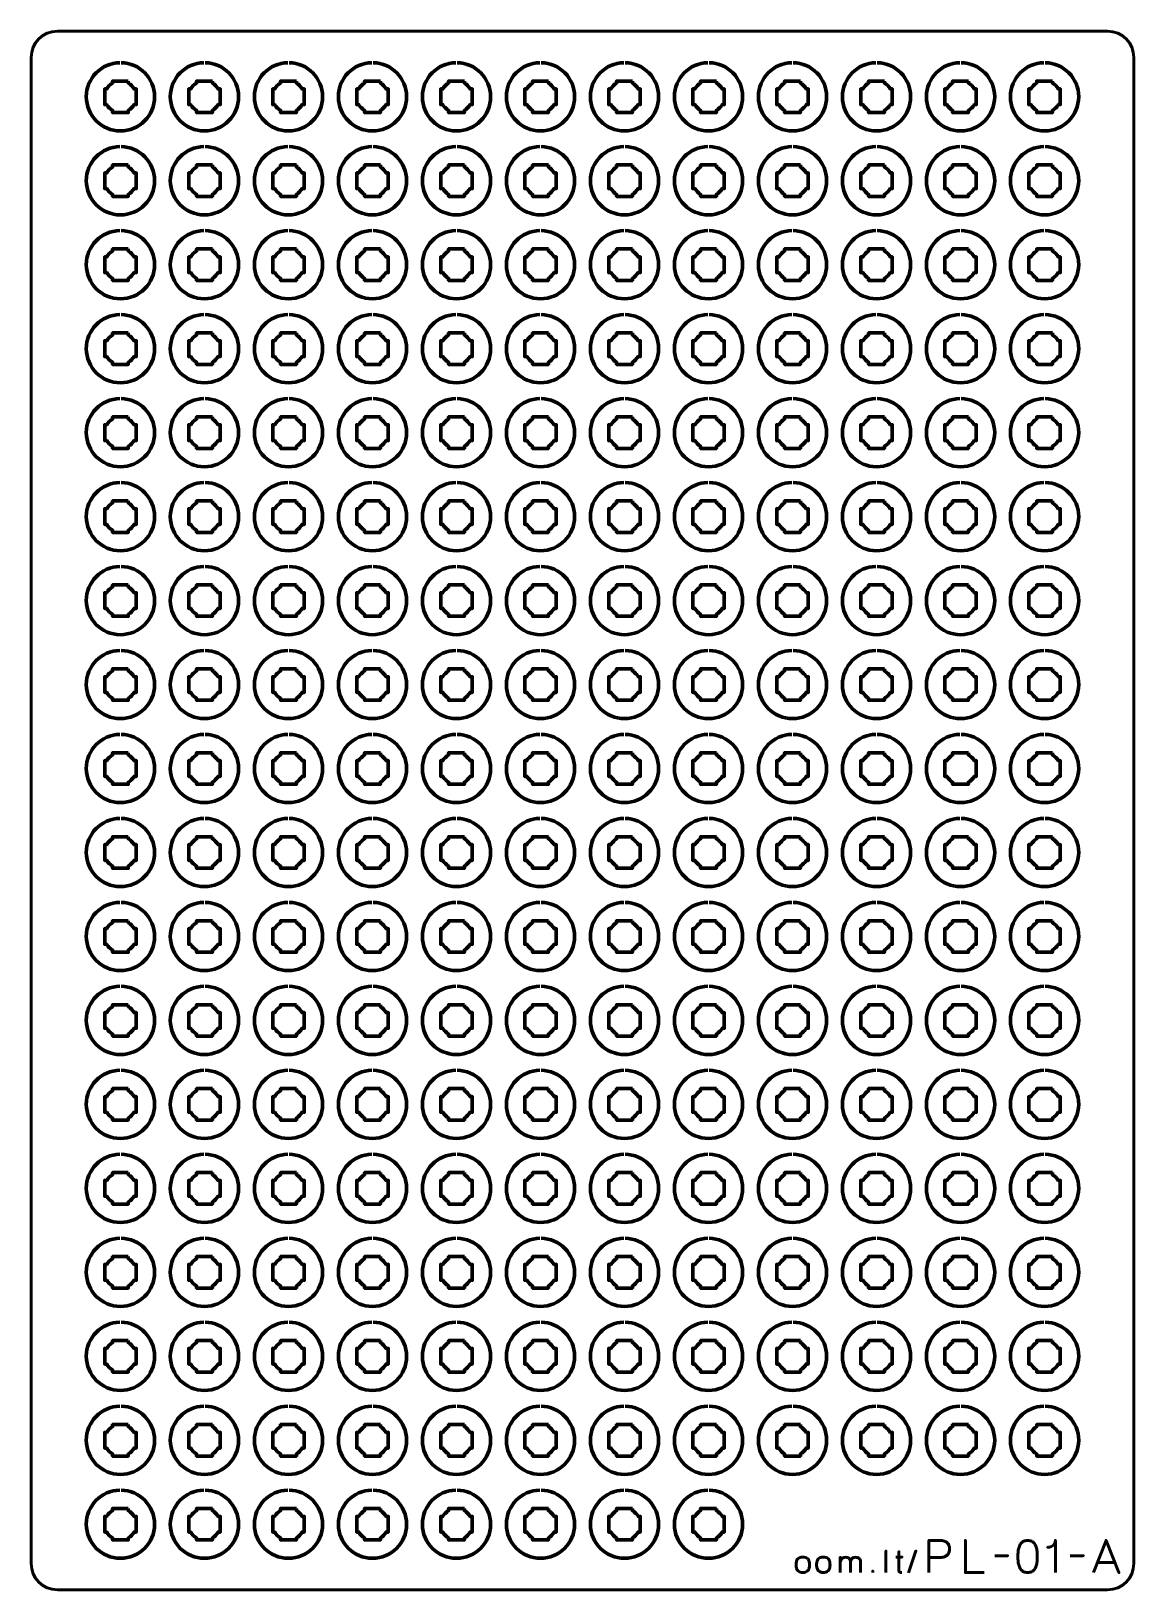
# Model space of a CAD drawing. Header units: centimetres. Extents: x -21 to 0, y -29.7 to 0.
import ezdxf

# ---------------------------------------------------------------- set-up
doc = ezdxf.new("R2010")
doc.units = ezdxf.units.CM
doc.header["$MEASUREMENT"] = 0
doc.layers.add('Layer 1', color=7, linetype='Continuous')

msp = doc.modelspace()

# ---------------------------------------------------------------- linework, layer by layer
at = {"layer": 'Layer 1', "color": 1, "lineweight": 53}
msp.add_open_spline([(-21.00003, -29.19997), (-21.00003, -29.19997), (-21.00003, -0.49991), (-21.00003, -0.49991), (-21.00003, -0.49991), (-21.00003, -0.22294), (-20.77694, 0.00005), (-20.49994, 0.00005), (-20.49994, 0.00005), (-20.49994, 0.00005), (-0.50008, 0.00005), (-0.50008, 0.00005), (-0.50008, 0.00005), (-0.22294, 0.00005), (0.00002, -0.22294), (0.00002, -0.49991), (0.00002, -0.49991), (0.00002, -0.49991), (0.00002, -29.19997), (0.00002, -29.19997), (0.00002, -29.19997), (0.00002, -29.47697), (-0.22294, -29.70006), (-0.50008, -29.70006), (-0.50008, -29.70006), (-0.50008, -29.70006), (-20.49994, -29.70006), (-20.49994, -29.70006), (-20.49994, -29.70006), (-20.77694, -29.70006), (-21.00003, -29.47697), (-21.00003, -29.19997)], degree=3, knots=[0, 0, 0, 0, 0.125, 0.125, 0.125, 0.125, 0.25, 0.25, 0.25, 0.25, 0.375, 0.375, 0.375, 0.375, 0.5, 0.5, 0.5, 0.5, 0.625, 0.625, 0.625, 0.625, 0.75, 0.75, 0.75, 0.75, 0.875, 0.875, 0.875, 0.875, 1, 1, 1, 1], dxfattribs=at)
at = {"layer": 'Layer 1', "lineweight": 70}
for points, knots in [([(-19.28748, -0.60009), (-18.93411, -0.60677), (-18.65001, -0.89519), (-18.65001, -1.24993), (-18.65001, -1.24993), (-18.65001, -1.60912), (-18.94084, -1.89995), (-19.30001, -1.89995), (-19.30001, -1.89995), (-19.65894, -1.89995), (-19.95001, -1.60912), (-19.95001, -1.24993), (-19.95001, -1.24993), (-19.95001, -0.89517), (-19.66565, -0.60674), (-19.31248, -0.60009)], [0, 0, 0, 0, 0.25, 0.25, 0.25, 0.25, 0.5, 0.5, 0.5, 0.5, 0.75, 0.75, 0.75, 0.75, 1, 1, 1, 1]), ([(-17.68748, -0.60009), (-17.33411, -0.60677), (-17.05001, -0.89519), (-17.05001, -1.24993), (-17.05001, -1.24993), (-17.05001, -1.60912), (-17.34084, -1.89995), (-17.70001, -1.89995), (-17.70001, -1.89995), (-18.05894, -1.89995), (-18.35001, -1.60912), (-18.35001, -1.24993), (-18.35001, -1.24993), (-18.35001, -0.89517), (-18.06565, -0.60674), (-17.71248, -0.60009)], [0, 0, 0, 0, 0.25, 0.25, 0.25, 0.25, 0.5, 0.5, 0.5, 0.5, 0.75, 0.75, 0.75, 0.75, 1, 1, 1, 1]), ([(-16.08748, -0.60009), (-15.73411, -0.60677), (-15.45001, -0.89519), (-15.45001, -1.24993), (-15.45001, -1.24993), (-15.45001, -1.60912), (-15.74084, -1.89995), (-16.10001, -1.89995), (-16.10001, -1.89995), (-16.45894, -1.89995), (-16.75001, -1.60912), (-16.75001, -1.24993), (-16.75001, -1.24993), (-16.75001, -0.89517), (-16.46565, -0.60674), (-16.11248, -0.60009)], [0, 0, 0, 0, 0.25, 0.25, 0.25, 0.25, 0.5, 0.5, 0.5, 0.5, 0.75, 0.75, 0.75, 0.75, 1, 1, 1, 1]), ([(-14.48748, -0.60009), (-14.13411, -0.60677), (-13.85001, -0.89519), (-13.85001, -1.24993), (-13.85001, -1.24993), (-13.85001, -1.60912), (-14.14084, -1.89995), (-14.50001, -1.89995), (-14.50001, -1.89995), (-14.85894, -1.89995), (-15.15001, -1.60912), (-15.15001, -1.24993), (-15.15001, -1.24993), (-15.15001, -0.89517), (-14.86565, -0.60674), (-14.51248, -0.60009)], [0, 0, 0, 0, 0.25, 0.25, 0.25, 0.25, 0.5, 0.5, 0.5, 0.5, 0.75, 0.75, 0.75, 0.75, 1, 1, 1, 1]), ([(-12.88748, -0.60009), (-12.53411, -0.60677), (-12.25001, -0.89519), (-12.25001, -1.24993), (-12.25001, -1.24993), (-12.25001, -1.60912), (-12.54084, -1.89995), (-12.90001, -1.89995), (-12.90001, -1.89995), (-13.25894, -1.89995), (-13.55001, -1.60912), (-13.55001, -1.24993), (-13.55001, -1.24993), (-13.55001, -0.89517), (-13.26565, -0.60674), (-12.91248, -0.60009)], [0, 0, 0, 0, 0.25, 0.25, 0.25, 0.25, 0.5, 0.5, 0.5, 0.5, 0.75, 0.75, 0.75, 0.75, 1, 1, 1, 1]), ([(-11.28748, -0.60009), (-10.93411, -0.60677), (-10.65001, -0.89519), (-10.65001, -1.24993), (-10.65001, -1.24993), (-10.65001, -1.60912), (-10.94084, -1.89995), (-11.30001, -1.89995), (-11.30001, -1.89995), (-11.65894, -1.89995), (-11.95001, -1.60912), (-11.95001, -1.24993), (-11.95001, -1.24993), (-11.95001, -0.89517), (-11.66565, -0.60674), (-11.31248, -0.60009)], [0, 0, 0, 0, 0.25, 0.25, 0.25, 0.25, 0.5, 0.5, 0.5, 0.5, 0.75, 0.75, 0.75, 0.75, 1, 1, 1, 1]), ([(-9.68748, -0.60009), (-9.33411, -0.60677), (-9.05001, -0.89519), (-9.05001, -1.24993), (-9.05001, -1.24993), (-9.05001, -1.60912), (-9.34084, -1.89995), (-9.70001, -1.89995), (-9.70001, -1.89995), (-10.05894, -1.89995), (-10.35001, -1.60912), (-10.35001, -1.24993), (-10.35001, -1.24993), (-10.35001, -0.89517), (-10.06565, -0.60674), (-9.71248, -0.60009)], [0, 0, 0, 0, 0.25, 0.25, 0.25, 0.25, 0.5, 0.5, 0.5, 0.5, 0.75, 0.75, 0.75, 0.75, 1, 1, 1, 1]), ([(-8.08748, -0.60009), (-7.73411, -0.60677), (-7.45001, -0.89519), (-7.45001, -1.24993), (-7.45001, -1.24993), (-7.45001, -1.60912), (-7.74084, -1.89995), (-8.10001, -1.89995), (-8.10001, -1.89995), (-8.45894, -1.89995), (-8.75001, -1.60912), (-8.75001, -1.24993), (-8.75001, -1.24993), (-8.75001, -0.89517), (-8.46565, -0.60674), (-8.11248, -0.60009)], [0, 0, 0, 0, 0.25, 0.25, 0.25, 0.25, 0.5, 0.5, 0.5, 0.5, 0.75, 0.75, 0.75, 0.75, 1, 1, 1, 1]), ([(-6.48748, -0.60009), (-6.13411, -0.60677), (-5.85001, -0.89519), (-5.85001, -1.24993), (-5.85001, -1.24993), (-5.85001, -1.60912), (-6.14084, -1.89995), (-6.50001, -1.89995), (-6.50001, -1.89995), (-6.85894, -1.89995), (-7.15001, -1.60912), (-7.15001, -1.24993), (-7.15001, -1.24993), (-7.15001, -0.89517), (-6.86565, -0.60674), (-6.51248, -0.60009)], [0, 0, 0, 0, 0.25, 0.25, 0.25, 0.25, 0.5, 0.5, 0.5, 0.5, 0.75, 0.75, 0.75, 0.75, 1, 1, 1, 1]), ([(-4.88748, -0.60009), (-4.53411, -0.60677), (-4.25001, -0.89519), (-4.25001, -1.24993), (-4.25001, -1.24993), (-4.25001, -1.60912), (-4.54084, -1.89995), (-4.90001, -1.89995), (-4.90001, -1.89995), (-5.25894, -1.89995), (-5.55001, -1.60912), (-5.55001, -1.24993), (-5.55001, -1.24993), (-5.55001, -0.89517), (-5.26565, -0.60674), (-4.91248, -0.60009)], [0, 0, 0, 0, 0.25, 0.25, 0.25, 0.25, 0.5, 0.5, 0.5, 0.5, 0.75, 0.75, 0.75, 0.75, 1, 1, 1, 1]), ([(-3.28748, -0.60009), (-2.93411, -0.60677), (-2.65001, -0.89519), (-2.65001, -1.24993), (-2.65001, -1.24993), (-2.65001, -1.60912), (-2.94084, -1.89995), (-3.30001, -1.89995), (-3.30001, -1.89995), (-3.65894, -1.89995), (-3.95001, -1.60912), (-3.95001, -1.24993), (-3.95001, -1.24993), (-3.95001, -0.89517), (-3.66565, -0.60674), (-3.31248, -0.60009)], [0, 0, 0, 0, 0.25, 0.25, 0.25, 0.25, 0.5, 0.5, 0.5, 0.5, 0.75, 0.75, 0.75, 0.75, 1, 1, 1, 1]), ([(-1.68748, -0.60009), (-1.33411, -0.60677), (-1.05001, -0.89519), (-1.05001, -1.24993), (-1.05001, -1.24993), (-1.05001, -1.60912), (-1.34084, -1.89995), (-1.70001, -1.89995), (-1.70001, -1.89995), (-2.05894, -1.89995), (-2.35001, -1.60912), (-2.35001, -1.24993), (-2.35001, -1.24993), (-2.35001, -0.89517), (-2.06565, -0.60674), (-1.71248, -0.60009)], [0, 0, 0, 0, 0.25, 0.25, 0.25, 0.25, 0.5, 0.5, 0.5, 0.5, 0.75, 0.75, 0.75, 0.75, 1, 1, 1, 1]), ([(-19.14998, -0.95), (-19.14998, -0.95), (-19.14998, -0.99008), (-19.14998, -0.99008), (-19.14998, -0.99008), (-19.10442, -1.01644), (-19.06644, -1.05443), (-19.0401, -1.1), (-19.0401, -1.1), (-19.0401, -1.1), (-18.99999, -1.1), (-18.99999, -1.1), (-18.99999, -1.1), (-18.99999, -1.1), (-18.99999, -1.40001), (-18.99999, -1.40001), (-18.99999, -1.40001), (-18.99999, -1.40001), (-19.04016, -1.40001), (-19.04016, -1.40001), (-19.04016, -1.40001), (-19.0665, -1.44554), (-19.10445, -1.48348), (-19.14998, -1.50981), (-19.14998, -1.50981), (-19.14998, -1.50981), (-19.14998, -1.55), (-19.14998, -1.55), (-19.14998, -1.55), (-19.14998, -1.55), (-19.44999, -1.55), (-19.44999, -1.55), (-19.44999, -1.55), (-19.44999, -1.55), (-19.44999, -1.50982), (-19.44999, -1.50982), (-19.44999, -1.50982), (-19.49553, -1.48349), (-19.53349, -1.44554), (-19.55984, -1.40001), (-19.55984, -1.40001), (-19.55984, -1.40001), (-19.59999, -1.40001), (-19.59999, -1.40001), (-19.59999, -1.40001), (-19.59999, -1.40001), (-19.59999, -1.25148), (-19.59999, -1.25148), (-19.59999, -1.25148), (-19.59999, -1.25148), (-19.60001, -1.24993), (-19.60001, -1.24993), (-19.60001, -1.24993), (-19.60001, -1.24993), (-19.59999, -1.24838), (-19.59999, -1.24838), (-19.59999, -1.24838), (-19.59999, -1.24838), (-19.59999, -1.1), (-19.59999, -1.1), (-19.59999, -1.1), (-19.59999, -1.1), (-19.5599, -1.1), (-19.5599, -1.1), (-19.5599, -1.1), (-19.53355, -1.05443), (-19.49555, -1.01643), (-19.44999, -0.99007), (-19.44999, -0.99007), (-19.44999, -0.99007), (-19.44999, -0.95), (-19.44999, -0.95), (-19.44999, -0.95), (-19.44999, -0.95), (-19.14998, -0.95), (-19.14998, -0.95)], [0, 0, 0, 0, 0.05263158, 0.05263158, 0.05263158, 0.05263158, 0.10526316, 0.10526316, 0.10526316, 0.10526316, 0.15789474, 0.15789474, 0.15789474, 0.15789474, 0.21052632, 0.21052632, 0.21052632, 0.21052632, 0.26315789, 0.26315789, 0.26315789, 0.26315789, 0.31578947, 0.31578947, 0.31578947, 0.31578947, 0.36842105, 0.36842105, 0.36842105, 0.36842105, 0.42105263, 0.42105263, 0.42105263, 0.42105263, 0.47368421, 0.47368421, 0.47368421, 0.47368421, 0.52631579, 0.52631579, 0.52631579, 0.52631579, 0.57894737, 0.57894737, 0.57894737, 0.57894737, 0.63157895, 0.63157895, 0.63157895, 0.63157895, 0.68421053, 0.68421053, 0.68421053, 0.68421053, 0.73684211, 0.73684211, 0.73684211, 0.73684211, 0.78947368, 0.78947368, 0.78947368, 0.78947368, 0.84210526, 0.84210526, 0.84210526, 0.84210526, 0.89473684, 0.89473684, 0.89473684, 0.89473684, 0.94736842, 0.94736842, 0.94736842, 0.94736842, 1, 1, 1, 1]), ([(-17.54998, -0.95), (-17.54998, -0.95), (-17.54998, -0.99008), (-17.54998, -0.99008), (-17.54998, -0.99008), (-17.50442, -1.01644), (-17.46644, -1.05443), (-17.4401, -1.1), (-17.4401, -1.1), (-17.4401, -1.1), (-17.39999, -1.1), (-17.39999, -1.1), (-17.39999, -1.1), (-17.39999, -1.1), (-17.39999, -1.40001), (-17.39999, -1.40001), (-17.39999, -1.40001), (-17.39999, -1.40001), (-17.44016, -1.40001), (-17.44016, -1.40001), (-17.44016, -1.40001), (-17.4665, -1.44554), (-17.50445, -1.48348), (-17.54998, -1.50981), (-17.54998, -1.50981), (-17.54998, -1.50981), (-17.54998, -1.55), (-17.54998, -1.55), (-17.54998, -1.55), (-17.54998, -1.55), (-17.84999, -1.55), (-17.84999, -1.55), (-17.84999, -1.55), (-17.84999, -1.55), (-17.84999, -1.50982), (-17.84999, -1.50982), (-17.84999, -1.50982), (-17.89553, -1.48349), (-17.93349, -1.44554), (-17.95984, -1.40001), (-17.95984, -1.40001), (-17.95984, -1.40001), (-17.99999, -1.40001), (-17.99999, -1.40001), (-17.99999, -1.40001), (-17.99999, -1.40001), (-17.99999, -1.25148), (-17.99999, -1.25148), (-17.99999, -1.25148), (-17.99999, -1.25148), (-18.00001, -1.24993), (-18.00001, -1.24993), (-18.00001, -1.24993), (-18.00001, -1.24993), (-17.99999, -1.24838), (-17.99999, -1.24838), (-17.99999, -1.24838), (-17.99999, -1.24838), (-17.99999, -1.1), (-17.99999, -1.1), (-17.99999, -1.1), (-17.99999, -1.1), (-17.9599, -1.1), (-17.9599, -1.1), (-17.9599, -1.1), (-17.93355, -1.05443), (-17.89555, -1.01643), (-17.84999, -0.99007), (-17.84999, -0.99007), (-17.84999, -0.99007), (-17.84999, -0.95), (-17.84999, -0.95), (-17.84999, -0.95), (-17.84999, -0.95), (-17.54998, -0.95), (-17.54998, -0.95)], [0, 0, 0, 0, 0.05263158, 0.05263158, 0.05263158, 0.05263158, 0.10526316, 0.10526316, 0.10526316, 0.10526316, 0.15789474, 0.15789474, 0.15789474, 0.15789474, 0.21052632, 0.21052632, 0.21052632, 0.21052632, 0.26315789, 0.26315789, 0.26315789, 0.26315789, 0.31578947, 0.31578947, 0.31578947, 0.31578947, 0.36842105, 0.36842105, 0.36842105, 0.36842105, 0.42105263, 0.42105263, 0.42105263, 0.42105263, 0.47368421, 0.47368421, 0.47368421, 0.47368421, 0.52631579, 0.52631579, 0.52631579, 0.52631579, 0.57894737, 0.57894737, 0.57894737, 0.57894737, 0.63157895, 0.63157895, 0.63157895, 0.63157895, 0.68421053, 0.68421053, 0.68421053, 0.68421053, 0.73684211, 0.73684211, 0.73684211, 0.73684211, 0.78947368, 0.78947368, 0.78947368, 0.78947368, 0.84210526, 0.84210526, 0.84210526, 0.84210526, 0.89473684, 0.89473684, 0.89473684, 0.89473684, 0.94736842, 0.94736842, 0.94736842, 0.94736842, 1, 1, 1, 1]), ([(-15.94998, -0.95), (-15.94998, -0.95), (-15.94998, -0.99008), (-15.94998, -0.99008), (-15.94998, -0.99008), (-15.90442, -1.01644), (-15.86644, -1.05443), (-15.8401, -1.1), (-15.8401, -1.1), (-15.8401, -1.1), (-15.79999, -1.1), (-15.79999, -1.1), (-15.79999, -1.1), (-15.79999, -1.1), (-15.79999, -1.40001), (-15.79999, -1.40001), (-15.79999, -1.40001), (-15.79999, -1.40001), (-15.84016, -1.40001), (-15.84016, -1.40001), (-15.84016, -1.40001), (-15.8665, -1.44554), (-15.90445, -1.48348), (-15.94998, -1.50981), (-15.94998, -1.50981), (-15.94998, -1.50981), (-15.94998, -1.55), (-15.94998, -1.55), (-15.94998, -1.55), (-15.94998, -1.55), (-16.24999, -1.55), (-16.24999, -1.55), (-16.24999, -1.55), (-16.24999, -1.55), (-16.24999, -1.50982), (-16.24999, -1.50982), (-16.24999, -1.50982), (-16.29553, -1.48349), (-16.33349, -1.44554), (-16.35984, -1.40001), (-16.35984, -1.40001), (-16.35984, -1.40001), (-16.39999, -1.40001), (-16.39999, -1.40001), (-16.39999, -1.40001), (-16.39999, -1.40001), (-16.39999, -1.25148), (-16.39999, -1.25148), (-16.39999, -1.25148), (-16.39999, -1.25148), (-16.40001, -1.24993), (-16.40001, -1.24993), (-16.40001, -1.24993), (-16.40001, -1.24993), (-16.39999, -1.24838), (-16.39999, -1.24838), (-16.39999, -1.24838), (-16.39999, -1.24838), (-16.39999, -1.1), (-16.39999, -1.1), (-16.39999, -1.1), (-16.39999, -1.1), (-16.3599, -1.1), (-16.3599, -1.1), (-16.3599, -1.1), (-16.33355, -1.05443), (-16.29555, -1.01643), (-16.24999, -0.99007), (-16.24999, -0.99007), (-16.24999, -0.99007), (-16.24999, -0.95), (-16.24999, -0.95), (-16.24999, -0.95), (-16.24999, -0.95), (-15.94998, -0.95), (-15.94998, -0.95)], [0, 0, 0, 0, 0.05263158, 0.05263158, 0.05263158, 0.05263158, 0.10526316, 0.10526316, 0.10526316, 0.10526316, 0.15789474, 0.15789474, 0.15789474, 0.15789474, 0.21052632, 0.21052632, 0.21052632, 0.21052632, 0.26315789, 0.26315789, 0.26315789, 0.26315789, 0.31578947, 0.31578947, 0.31578947, 0.31578947, 0.36842105, 0.36842105, 0.36842105, 0.36842105, 0.42105263, 0.42105263, 0.42105263, 0.42105263, 0.47368421, 0.47368421, 0.47368421, 0.47368421, 0.52631579, 0.52631579, 0.52631579, 0.52631579, 0.57894737, 0.57894737, 0.57894737, 0.57894737, 0.63157895, 0.63157895, 0.63157895, 0.63157895, 0.68421053, 0.68421053, 0.68421053, 0.68421053, 0.73684211, 0.73684211, 0.73684211, 0.73684211, 0.78947368, 0.78947368, 0.78947368, 0.78947368, 0.84210526, 0.84210526, 0.84210526, 0.84210526, 0.89473684, 0.89473684, 0.89473684, 0.89473684, 0.94736842, 0.94736842, 0.94736842, 0.94736842, 1, 1, 1, 1]), ([(-14.34998, -0.95), (-14.34998, -0.95), (-14.34998, -0.99008), (-14.34998, -0.99008), (-14.34998, -0.99008), (-14.30442, -1.01644), (-14.26644, -1.05443), (-14.2401, -1.1), (-14.2401, -1.1), (-14.2401, -1.1), (-14.19999, -1.1), (-14.19999, -1.1), (-14.19999, -1.1), (-14.19999, -1.1), (-14.19999, -1.40001), (-14.19999, -1.40001), (-14.19999, -1.40001), (-14.19999, -1.40001), (-14.24016, -1.40001), (-14.24016, -1.40001), (-14.24016, -1.40001), (-14.2665, -1.44554), (-14.30445, -1.48348), (-14.34998, -1.50981), (-14.34998, -1.50981), (-14.34998, -1.50981), (-14.34998, -1.55), (-14.34998, -1.55), (-14.34998, -1.55), (-14.34998, -1.55), (-14.64999, -1.55), (-14.64999, -1.55), (-14.64999, -1.55), (-14.64999, -1.55), (-14.64999, -1.50982), (-14.64999, -1.50982), (-14.64999, -1.50982), (-14.69553, -1.48349), (-14.73349, -1.44554), (-14.75984, -1.40001), (-14.75984, -1.40001), (-14.75984, -1.40001), (-14.79999, -1.40001), (-14.79999, -1.40001), (-14.79999, -1.40001), (-14.79999, -1.40001), (-14.79999, -1.25148), (-14.79999, -1.25148), (-14.79999, -1.25148), (-14.79999, -1.25148), (-14.80001, -1.24993), (-14.80001, -1.24993), (-14.80001, -1.24993), (-14.80001, -1.24993), (-14.79999, -1.24838), (-14.79999, -1.24838), (-14.79999, -1.24838), (-14.79999, -1.24838), (-14.79999, -1.1), (-14.79999, -1.1), (-14.79999, -1.1), (-14.79999, -1.1), (-14.7599, -1.1), (-14.7599, -1.1), (-14.7599, -1.1), (-14.73355, -1.05443), (-14.69555, -1.01643), (-14.64999, -0.99007), (-14.64999, -0.99007), (-14.64999, -0.99007), (-14.64999, -0.95), (-14.64999, -0.95), (-14.64999, -0.95), (-14.64999, -0.95), (-14.34998, -0.95), (-14.34998, -0.95)], [0, 0, 0, 0, 0.05263158, 0.05263158, 0.05263158, 0.05263158, 0.10526316, 0.10526316, 0.10526316, 0.10526316, 0.15789474, 0.15789474, 0.15789474, 0.15789474, 0.21052632, 0.21052632, 0.21052632, 0.21052632, 0.26315789, 0.26315789, 0.26315789, 0.26315789, 0.31578947, 0.31578947, 0.31578947, 0.31578947, 0.36842105, 0.36842105, 0.36842105, 0.36842105, 0.42105263, 0.42105263, 0.42105263, 0.42105263, 0.47368421, 0.47368421, 0.47368421, 0.47368421, 0.52631579, 0.52631579, 0.52631579, 0.52631579, 0.57894737, 0.57894737, 0.57894737, 0.57894737, 0.63157895, 0.63157895, 0.63157895, 0.63157895, 0.68421053, 0.68421053, 0.68421053, 0.68421053, 0.73684211, 0.73684211, 0.73684211, 0.73684211, 0.78947368, 0.78947368, 0.78947368, 0.78947368, 0.84210526, 0.84210526, 0.84210526, 0.84210526, 0.89473684, 0.89473684, 0.89473684, 0.89473684, 0.94736842, 0.94736842, 0.94736842, 0.94736842, 1, 1, 1, 1]), ([(-12.74998, -0.95), (-12.74998, -0.95), (-12.74998, -0.99008), (-12.74998, -0.99008), (-12.74998, -0.99008), (-12.70442, -1.01644), (-12.66644, -1.05443), (-12.6401, -1.1), (-12.6401, -1.1), (-12.6401, -1.1), (-12.59999, -1.1), (-12.59999, -1.1), (-12.59999, -1.1), (-12.59999, -1.1), (-12.59999, -1.40001), (-12.59999, -1.40001), (-12.59999, -1.40001), (-12.59999, -1.40001), (-12.64016, -1.40001), (-12.64016, -1.40001), (-12.64016, -1.40001), (-12.6665, -1.44554), (-12.70445, -1.48348), (-12.74998, -1.50981), (-12.74998, -1.50981), (-12.74998, -1.50981), (-12.74998, -1.55), (-12.74998, -1.55), (-12.74998, -1.55), (-12.74998, -1.55), (-13.04999, -1.55), (-13.04999, -1.55), (-13.04999, -1.55), (-13.04999, -1.55), (-13.04999, -1.50982), (-13.04999, -1.50982), (-13.04999, -1.50982), (-13.09553, -1.48349), (-13.13349, -1.44554), (-13.15984, -1.40001), (-13.15984, -1.40001), (-13.15984, -1.40001), (-13.19999, -1.40001), (-13.19999, -1.40001), (-13.19999, -1.40001), (-13.19999, -1.40001), (-13.19999, -1.25148), (-13.19999, -1.25148), (-13.19999, -1.25148), (-13.19999, -1.25148), (-13.20001, -1.24993), (-13.20001, -1.24993), (-13.20001, -1.24993), (-13.20001, -1.24993), (-13.19999, -1.24838), (-13.19999, -1.24838), (-13.19999, -1.24838), (-13.19999, -1.24838), (-13.19999, -1.1), (-13.19999, -1.1), (-13.19999, -1.1), (-13.19999, -1.1), (-13.1599, -1.1), (-13.1599, -1.1), (-13.1599, -1.1), (-13.13355, -1.05443), (-13.09555, -1.01643), (-13.04999, -0.99007), (-13.04999, -0.99007), (-13.04999, -0.99007), (-13.04999, -0.95), (-13.04999, -0.95), (-13.04999, -0.95), (-13.04999, -0.95), (-12.74998, -0.95), (-12.74998, -0.95)], [0, 0, 0, 0, 0.05263158, 0.05263158, 0.05263158, 0.05263158, 0.10526316, 0.10526316, 0.10526316, 0.10526316, 0.15789474, 0.15789474, 0.15789474, 0.15789474, 0.21052632, 0.21052632, 0.21052632, 0.21052632, 0.26315789, 0.26315789, 0.26315789, 0.26315789, 0.31578947, 0.31578947, 0.31578947, 0.31578947, 0.36842105, 0.36842105, 0.36842105, 0.36842105, 0.42105263, 0.42105263, 0.42105263, 0.42105263, 0.47368421, 0.47368421, 0.47368421, 0.47368421, 0.52631579, 0.52631579, 0.52631579, 0.52631579, 0.57894737, 0.57894737, 0.57894737, 0.57894737, 0.63157895, 0.63157895, 0.63157895, 0.63157895, 0.68421053, 0.68421053, 0.68421053, 0.68421053, 0.73684211, 0.73684211, 0.73684211, 0.73684211, 0.78947368, 0.78947368, 0.78947368, 0.78947368, 0.84210526, 0.84210526, 0.84210526, 0.84210526, 0.89473684, 0.89473684, 0.89473684, 0.89473684, 0.94736842, 0.94736842, 0.94736842, 0.94736842, 1, 1, 1, 1]), ([(-11.14998, -0.95), (-11.14998, -0.95), (-11.14998, -0.99008), (-11.14998, -0.99008), (-11.14998, -0.99008), (-11.10442, -1.01644), (-11.06644, -1.05443), (-11.0401, -1.1), (-11.0401, -1.1), (-11.0401, -1.1), (-10.99999, -1.1), (-10.99999, -1.1), (-10.99999, -1.1), (-10.99999, -1.1), (-10.99999, -1.40001), (-10.99999, -1.40001), (-10.99999, -1.40001), (-10.99999, -1.40001), (-11.04016, -1.40001), (-11.04016, -1.40001), (-11.04016, -1.40001), (-11.0665, -1.44554), (-11.10445, -1.48348), (-11.14998, -1.50981), (-11.14998, -1.50981), (-11.14998, -1.50981), (-11.14998, -1.55), (-11.14998, -1.55), (-11.14998, -1.55), (-11.14998, -1.55), (-11.44999, -1.55), (-11.44999, -1.55), (-11.44999, -1.55), (-11.44999, -1.55), (-11.44999, -1.50982), (-11.44999, -1.50982), (-11.44999, -1.50982), (-11.49553, -1.48349), (-11.53349, -1.44554), (-11.55984, -1.40001), (-11.55984, -1.40001), (-11.55984, -1.40001), (-11.59999, -1.40001), (-11.59999, -1.40001), (-11.59999, -1.40001), (-11.59999, -1.40001), (-11.59999, -1.25148), (-11.59999, -1.25148), (-11.59999, -1.25148), (-11.59999, -1.25148), (-11.60001, -1.24993), (-11.60001, -1.24993), (-11.60001, -1.24993), (-11.60001, -1.24993), (-11.59999, -1.24838), (-11.59999, -1.24838), (-11.59999, -1.24838), (-11.59999, -1.24838), (-11.59999, -1.1), (-11.59999, -1.1), (-11.59999, -1.1), (-11.59999, -1.1), (-11.5599, -1.1), (-11.5599, -1.1), (-11.5599, -1.1), (-11.53355, -1.05443), (-11.49555, -1.01643), (-11.44999, -0.99007), (-11.44999, -0.99007), (-11.44999, -0.99007), (-11.44999, -0.95), (-11.44999, -0.95), (-11.44999, -0.95), (-11.44999, -0.95), (-11.14998, -0.95), (-11.14998, -0.95)], [0, 0, 0, 0, 0.05263158, 0.05263158, 0.05263158, 0.05263158, 0.10526316, 0.10526316, 0.10526316, 0.10526316, 0.15789474, 0.15789474, 0.15789474, 0.15789474, 0.21052632, 0.21052632, 0.21052632, 0.21052632, 0.26315789, 0.26315789, 0.26315789, 0.26315789, 0.31578947, 0.31578947, 0.31578947, 0.31578947, 0.36842105, 0.36842105, 0.36842105, 0.36842105, 0.42105263, 0.42105263, 0.42105263, 0.42105263, 0.47368421, 0.47368421, 0.47368421, 0.47368421, 0.52631579, 0.52631579, 0.52631579, 0.52631579, 0.57894737, 0.57894737, 0.57894737, 0.57894737, 0.63157895, 0.63157895, 0.63157895, 0.63157895, 0.68421053, 0.68421053, 0.68421053, 0.68421053, 0.73684211, 0.73684211, 0.73684211, 0.73684211, 0.78947368, 0.78947368, 0.78947368, 0.78947368, 0.84210526, 0.84210526, 0.84210526, 0.84210526, 0.89473684, 0.89473684, 0.89473684, 0.89473684, 0.94736842, 0.94736842, 0.94736842, 0.94736842, 1, 1, 1, 1]), ([(-9.54998, -0.95), (-9.54998, -0.95), (-9.54998, -0.99008), (-9.54998, -0.99008), (-9.54998, -0.99008), (-9.50442, -1.01644), (-9.46644, -1.05443), (-9.4401, -1.1), (-9.4401, -1.1), (-9.4401, -1.1), (-9.39999, -1.1), (-9.39999, -1.1), (-9.39999, -1.1), (-9.39999, -1.1), (-9.39999, -1.40001), (-9.39999, -1.40001), (-9.39999, -1.40001), (-9.39999, -1.40001), (-9.44016, -1.40001), (-9.44016, -1.40001), (-9.44016, -1.40001), (-9.4665, -1.44554), (-9.50445, -1.48348), (-9.54998, -1.50981), (-9.54998, -1.50981), (-9.54998, -1.50981), (-9.54998, -1.55), (-9.54998, -1.55), (-9.54998, -1.55), (-9.54998, -1.55), (-9.84999, -1.55), (-9.84999, -1.55), (-9.84999, -1.55), (-9.84999, -1.55), (-9.84999, -1.50982), (-9.84999, -1.50982), (-9.84999, -1.50982), (-9.89553, -1.48349), (-9.93349, -1.44554), (-9.95984, -1.40001), (-9.95984, -1.40001), (-9.95984, -1.40001), (-9.99999, -1.40001), (-9.99999, -1.40001), (-9.99999, -1.40001), (-9.99999, -1.40001), (-9.99999, -1.25148), (-9.99999, -1.25148), (-9.99999, -1.25148), (-9.99999, -1.25148), (-10.00001, -1.24993), (-10.00001, -1.24993), (-10.00001, -1.24993), (-10.00001, -1.24993), (-9.99999, -1.24838), (-9.99999, -1.24838), (-9.99999, -1.24838), (-9.99999, -1.24838), (-9.99999, -1.1), (-9.99999, -1.1), (-9.99999, -1.1), (-9.99999, -1.1), (-9.9599, -1.1), (-9.9599, -1.1), (-9.9599, -1.1), (-9.93355, -1.05443), (-9.89555, -1.01643), (-9.84999, -0.99007), (-9.84999, -0.99007), (-9.84999, -0.99007), (-9.84999, -0.95), (-9.84999, -0.95), (-9.84999, -0.95), (-9.84999, -0.95), (-9.54998, -0.95), (-9.54998, -0.95)], [0, 0, 0, 0, 0.05263158, 0.05263158, 0.05263158, 0.05263158, 0.10526316, 0.10526316, 0.10526316, 0.10526316, 0.15789474, 0.15789474, 0.15789474, 0.15789474, 0.21052632, 0.21052632, 0.21052632, 0.21052632, 0.26315789, 0.26315789, 0.26315789, 0.26315789, 0.31578947, 0.31578947, 0.31578947, 0.31578947, 0.36842105, 0.36842105, 0.36842105, 0.36842105, 0.42105263, 0.42105263, 0.42105263, 0.42105263, 0.47368421, 0.47368421, 0.47368421, 0.47368421, 0.52631579, 0.52631579, 0.52631579, 0.52631579, 0.57894737, 0.57894737, 0.57894737, 0.57894737, 0.63157895, 0.63157895, 0.63157895, 0.63157895, 0.68421053, 0.68421053, 0.68421053, 0.68421053, 0.73684211, 0.73684211, 0.73684211, 0.73684211, 0.78947368, 0.78947368, 0.78947368, 0.78947368, 0.84210526, 0.84210526, 0.84210526, 0.84210526, 0.89473684, 0.89473684, 0.89473684, 0.89473684, 0.94736842, 0.94736842, 0.94736842, 0.94736842, 1, 1, 1, 1]), ([(-7.94998, -0.95), (-7.94998, -0.95), (-7.94998, -0.99008), (-7.94998, -0.99008), (-7.94998, -0.99008), (-7.90442, -1.01644), (-7.86644, -1.05443), (-7.8401, -1.1), (-7.8401, -1.1), (-7.8401, -1.1), (-7.79999, -1.1), (-7.79999, -1.1), (-7.79999, -1.1), (-7.79999, -1.1), (-7.79999, -1.40001), (-7.79999, -1.40001), (-7.79999, -1.40001), (-7.79999, -1.40001), (-7.84016, -1.40001), (-7.84016, -1.40001), (-7.84016, -1.40001), (-7.8665, -1.44554), (-7.90445, -1.48348), (-7.94998, -1.50981), (-7.94998, -1.50981), (-7.94998, -1.50981), (-7.94998, -1.55), (-7.94998, -1.55), (-7.94998, -1.55), (-7.94998, -1.55), (-8.24999, -1.55), (-8.24999, -1.55), (-8.24999, -1.55), (-8.24999, -1.55), (-8.24999, -1.50982), (-8.24999, -1.50982), (-8.24999, -1.50982), (-8.29553, -1.48349), (-8.33349, -1.44554), (-8.35984, -1.40001), (-8.35984, -1.40001), (-8.35984, -1.40001), (-8.39999, -1.40001), (-8.39999, -1.40001), (-8.39999, -1.40001), (-8.39999, -1.40001), (-8.39999, -1.25148), (-8.39999, -1.25148), (-8.39999, -1.25148), (-8.39999, -1.25148), (-8.40001, -1.24993), (-8.40001, -1.24993), (-8.40001, -1.24993), (-8.40001, -1.24993), (-8.39999, -1.24838), (-8.39999, -1.24838), (-8.39999, -1.24838), (-8.39999, -1.24838), (-8.39999, -1.1), (-8.39999, -1.1), (-8.39999, -1.1), (-8.39999, -1.1), (-8.3599, -1.1), (-8.3599, -1.1), (-8.3599, -1.1), (-8.33355, -1.05443), (-8.29555, -1.01643), (-8.24999, -0.99007), (-8.24999, -0.99007), (-8.24999, -0.99007), (-8.24999, -0.95), (-8.24999, -0.95), (-8.24999, -0.95), (-8.24999, -0.95), (-7.94998, -0.95), (-7.94998, -0.95)], [0, 0, 0, 0, 0.05263158, 0.05263158, 0.05263158, 0.05263158, 0.10526316, 0.10526316, 0.10526316, 0.10526316, 0.15789474, 0.15789474, 0.15789474, 0.15789474, 0.21052632, 0.21052632, 0.21052632, 0.21052632, 0.26315789, 0.26315789, 0.26315789, 0.26315789, 0.31578947, 0.31578947, 0.31578947, 0.31578947, 0.36842105, 0.36842105, 0.36842105, 0.36842105, 0.42105263, 0.42105263, 0.42105263, 0.42105263, 0.47368421, 0.47368421, 0.47368421, 0.47368421, 0.52631579, 0.52631579, 0.52631579, 0.52631579, 0.57894737, 0.57894737, 0.57894737, 0.57894737, 0.63157895, 0.63157895, 0.63157895, 0.63157895, 0.68421053, 0.68421053, 0.68421053, 0.68421053, 0.73684211, 0.73684211, 0.73684211, 0.73684211, 0.78947368, 0.78947368, 0.78947368, 0.78947368, 0.84210526, 0.84210526, 0.84210526, 0.84210526, 0.89473684, 0.89473684, 0.89473684, 0.89473684, 0.94736842, 0.94736842, 0.94736842, 0.94736842, 1, 1, 1, 1]), ([(-6.34998, -0.95), (-6.34998, -0.95), (-6.34998, -0.99008), (-6.34998, -0.99008), (-6.34998, -0.99008), (-6.30442, -1.01644), (-6.26644, -1.05443), (-6.2401, -1.1), (-6.2401, -1.1), (-6.2401, -1.1), (-6.19999, -1.1), (-6.19999, -1.1), (-6.19999, -1.1), (-6.19999, -1.1), (-6.19999, -1.40001), (-6.19999, -1.40001), (-6.19999, -1.40001), (-6.19999, -1.40001), (-6.24016, -1.40001), (-6.24016, -1.40001), (-6.24016, -1.40001), (-6.2665, -1.44554), (-6.30445, -1.48348), (-6.34998, -1.50981), (-6.34998, -1.50981), (-6.34998, -1.50981), (-6.34998, -1.55), (-6.34998, -1.55), (-6.34998, -1.55), (-6.34998, -1.55), (-6.64999, -1.55), (-6.64999, -1.55), (-6.64999, -1.55), (-6.64999, -1.55), (-6.64999, -1.50982), (-6.64999, -1.50982), (-6.64999, -1.50982), (-6.69553, -1.48349), (-6.73349, -1.44554), (-6.75984, -1.40001), (-6.75984, -1.40001), (-6.75984, -1.40001), (-6.79999, -1.40001), (-6.79999, -1.40001), (-6.79999, -1.40001), (-6.79999, -1.40001), (-6.79999, -1.25148), (-6.79999, -1.25148), (-6.79999, -1.25148), (-6.79999, -1.25148), (-6.80001, -1.24993), (-6.80001, -1.24993), (-6.80001, -1.24993), (-6.80001, -1.24993), (-6.79999, -1.24838), (-6.79999, -1.24838), (-6.79999, -1.24838), (-6.79999, -1.24838), (-6.79999, -1.1), (-6.79999, -1.1), (-6.79999, -1.1), (-6.79999, -1.1), (-6.7599, -1.1), (-6.7599, -1.1), (-6.7599, -1.1), (-6.73355, -1.05443), (-6.69555, -1.01643), (-6.64999, -0.99007), (-6.64999, -0.99007), (-6.64999, -0.99007), (-6.64999, -0.95), (-6.64999, -0.95), (-6.64999, -0.95), (-6.64999, -0.95), (-6.34998, -0.95), (-6.34998, -0.95)], [0, 0, 0, 0, 0.05263158, 0.05263158, 0.05263158, 0.05263158, 0.10526316, 0.10526316, 0.10526316, 0.10526316, 0.15789474, 0.15789474, 0.15789474, 0.15789474, 0.21052632, 0.21052632, 0.21052632, 0.21052632, 0.26315789, 0.26315789, 0.26315789, 0.26315789, 0.31578947, 0.31578947, 0.31578947, 0.31578947, 0.36842105, 0.36842105, 0.36842105, 0.36842105, 0.42105263, 0.42105263, 0.42105263, 0.42105263, 0.47368421, 0.47368421, 0.47368421, 0.47368421, 0.52631579, 0.52631579, 0.52631579, 0.52631579, 0.57894737, 0.57894737, 0.57894737, 0.57894737, 0.63157895, 0.63157895, 0.63157895, 0.63157895, 0.68421053, 0.68421053, 0.68421053, 0.68421053, 0.73684211, 0.73684211, 0.73684211, 0.73684211, 0.78947368, 0.78947368, 0.78947368, 0.78947368, 0.84210526, 0.84210526, 0.84210526, 0.84210526, 0.89473684, 0.89473684, 0.89473684, 0.89473684, 0.94736842, 0.94736842, 0.94736842, 0.94736842, 1, 1, 1, 1]), ([(-4.74998, -0.95), (-4.74998, -0.95), (-4.74998, -0.99008), (-4.74998, -0.99008), (-4.74998, -0.99008), (-4.70442, -1.01644), (-4.66644, -1.05443), (-4.6401, -1.1), (-4.6401, -1.1), (-4.6401, -1.1), (-4.59999, -1.1), (-4.59999, -1.1), (-4.59999, -1.1), (-4.59999, -1.1), (-4.59999, -1.40001), (-4.59999, -1.40001), (-4.59999, -1.40001), (-4.59999, -1.40001), (-4.64016, -1.40001), (-4.64016, -1.40001), (-4.64016, -1.40001), (-4.6665, -1.44554), (-4.70445, -1.48348), (-4.74998, -1.50981), (-4.74998, -1.50981), (-4.74998, -1.50981), (-4.74998, -1.55), (-4.74998, -1.55), (-4.74998, -1.55), (-4.74998, -1.55), (-5.04999, -1.55), (-5.04999, -1.55), (-5.04999, -1.55), (-5.04999, -1.55), (-5.04999, -1.50982), (-5.04999, -1.50982), (-5.04999, -1.50982), (-5.09553, -1.48349), (-5.13349, -1.44554), (-5.15984, -1.40001), (-5.15984, -1.40001), (-5.15984, -1.40001), (-5.19999, -1.40001), (-5.19999, -1.40001), (-5.19999, -1.40001), (-5.19999, -1.40001), (-5.19999, -1.25148), (-5.19999, -1.25148), (-5.19999, -1.25148), (-5.19999, -1.25148), (-5.20001, -1.24993), (-5.20001, -1.24993), (-5.20001, -1.24993), (-5.20001, -1.24993), (-5.19999, -1.24838), (-5.19999, -1.24838), (-5.19999, -1.24838), (-5.19999, -1.24838), (-5.19999, -1.1), (-5.19999, -1.1), (-5.19999, -1.1), (-5.19999, -1.1), (-5.1599, -1.1), (-5.1599, -1.1), (-5.1599, -1.1), (-5.13355, -1.05443), (-5.09555, -1.01643), (-5.04999, -0.99007), (-5.04999, -0.99007), (-5.04999, -0.99007), (-5.04999, -0.95), (-5.04999, -0.95), (-5.04999, -0.95), (-5.04999, -0.95), (-4.74998, -0.95), (-4.74998, -0.95)], [0, 0, 0, 0, 0.05263158, 0.05263158, 0.05263158, 0.05263158, 0.10526316, 0.10526316, 0.10526316, 0.10526316, 0.15789474, 0.15789474, 0.15789474, 0.15789474, 0.21052632, 0.21052632, 0.21052632, 0.21052632, 0.26315789, 0.26315789, 0.26315789, 0.26315789, 0.31578947, 0.31578947, 0.31578947, 0.31578947, 0.36842105, 0.36842105, 0.36842105, 0.36842105, 0.42105263, 0.42105263, 0.42105263, 0.42105263, 0.47368421, 0.47368421, 0.47368421, 0.47368421, 0.52631579, 0.52631579, 0.52631579, 0.52631579, 0.57894737, 0.57894737, 0.57894737, 0.57894737, 0.63157895, 0.63157895, 0.63157895, 0.63157895, 0.68421053, 0.68421053, 0.68421053, 0.68421053, 0.73684211, 0.73684211, 0.73684211, 0.73684211, 0.78947368, 0.78947368, 0.78947368, 0.78947368, 0.84210526, 0.84210526, 0.84210526, 0.84210526, 0.89473684, 0.89473684, 0.89473684, 0.89473684, 0.94736842, 0.94736842, 0.94736842, 0.94736842, 1, 1, 1, 1]), ([(-3.14998, -0.95), (-3.14998, -0.95), (-3.14998, -0.99008), (-3.14998, -0.99008), (-3.14998, -0.99008), (-3.10442, -1.01644), (-3.06644, -1.05443), (-3.0401, -1.1), (-3.0401, -1.1), (-3.0401, -1.1), (-2.99999, -1.1), (-2.99999, -1.1), (-2.99999, -1.1), (-2.99999, -1.1), (-2.99999, -1.40001), (-2.99999, -1.40001), (-2.99999, -1.40001), (-2.99999, -1.40001), (-3.04016, -1.40001), (-3.04016, -1.40001), (-3.04016, -1.40001), (-3.0665, -1.44554), (-3.10445, -1.48348), (-3.14998, -1.50981), (-3.14998, -1.50981), (-3.14998, -1.50981), (-3.14998, -1.55), (-3.14998, -1.55), (-3.14998, -1.55), (-3.14998, -1.55), (-3.44999, -1.55), (-3.44999, -1.55), (-3.44999, -1.55), (-3.44999, -1.55), (-3.44999, -1.50982), (-3.44999, -1.50982), (-3.44999, -1.50982), (-3.49553, -1.48349), (-3.53349, -1.44554), (-3.55984, -1.40001), (-3.55984, -1.40001), (-3.55984, -1.40001), (-3.59999, -1.40001), (-3.59999, -1.40001), (-3.59999, -1.40001), (-3.59999, -1.40001), (-3.59999, -1.25148), (-3.59999, -1.25148), (-3.59999, -1.25148), (-3.59999, -1.25148), (-3.60001, -1.24993), (-3.60001, -1.24993), (-3.60001, -1.24993), (-3.60001, -1.24993), (-3.59999, -1.24838), (-3.59999, -1.24838), (-3.59999, -1.24838), (-3.59999, -1.24838), (-3.59999, -1.1), (-3.59999, -1.1), (-3.59999, -1.1), (-3.59999, -1.1), (-3.5599, -1.1), (-3.5599, -1.1), (-3.5599, -1.1), (-3.53355, -1.05443), (-3.49555, -1.01643), (-3.44999, -0.99007), (-3.44999, -0.99007), (-3.44999, -0.99007), (-3.44999, -0.95), (-3.44999, -0.95), (-3.44999, -0.95), (-3.44999, -0.95), (-3.14998, -0.95), (-3.14998, -0.95)], [0, 0, 0, 0, 0.05263158, 0.05263158, 0.05263158, 0.05263158, 0.10526316, 0.10526316, 0.10526316, 0.10526316, 0.15789474, 0.15789474, 0.15789474, 0.15789474, 0.21052632, 0.21052632, 0.21052632, 0.21052632, 0.26315789, 0.26315789, 0.26315789, 0.26315789, 0.31578947, 0.31578947, 0.31578947, 0.31578947, 0.36842105, 0.36842105, 0.36842105, 0.36842105, 0.42105263, 0.42105263, 0.42105263, 0.42105263, 0.47368421, 0.47368421, 0.47368421, 0.47368421, 0.52631579, 0.52631579, 0.52631579, 0.52631579, 0.57894737, 0.57894737, 0.57894737, 0.57894737, 0.63157895, 0.63157895, 0.63157895, 0.63157895, 0.68421053, 0.68421053, 0.68421053, 0.68421053, 0.73684211, 0.73684211, 0.73684211, 0.73684211, 0.78947368, 0.78947368, 0.78947368, 0.78947368, 0.84210526, 0.84210526, 0.84210526, 0.84210526, 0.89473684, 0.89473684, 0.89473684, 0.89473684, 0.94736842, 0.94736842, 0.94736842, 0.94736842, 1, 1, 1, 1]), ([(-1.54998, -0.95), (-1.54998, -0.95), (-1.54998, -0.99008), (-1.54998, -0.99008), (-1.54998, -0.99008), (-1.50442, -1.01644), (-1.46644, -1.05443), (-1.4401, -1.1), (-1.4401, -1.1), (-1.4401, -1.1), (-1.39999, -1.1), (-1.39999, -1.1), (-1.39999, -1.1), (-1.39999, -1.1), (-1.39999, -1.40001), (-1.39999, -1.40001), (-1.39999, -1.40001), (-1.39999, -1.40001), (-1.44016, -1.40001), (-1.44016, -1.40001), (-1.44016, -1.40001), (-1.4665, -1.44554), (-1.50445, -1.48348), (-1.54998, -1.50981), (-1.54998, -1.50981), (-1.54998, -1.50981), (-1.54998, -1.55), (-1.54998, -1.55), (-1.54998, -1.55), (-1.54998, -1.55), (-1.84999, -1.55), (-1.84999, -1.55), (-1.84999, -1.55), (-1.84999, -1.55), (-1.84999, -1.50982), (-1.84999, -1.50982), (-1.84999, -1.50982), (-1.89553, -1.48349), (-1.93349, -1.44554), (-1.95984, -1.40001), (-1.95984, -1.40001), (-1.95984, -1.40001), (-1.99999, -1.40001), (-1.99999, -1.40001), (-1.99999, -1.40001), (-1.99999, -1.40001), (-1.99999, -1.25148), (-1.99999, -1.25148), (-1.99999, -1.25148), (-1.99999, -1.25148), (-2.00001, -1.24993), (-2.00001, -1.24993), (-2.00001, -1.24993), (-2.00001, -1.24993), (-1.99999, -1.24838), (-1.99999, -1.24838), (-1.99999, -1.24838), (-1.99999, -1.24838), (-1.99999, -1.1), (-1.99999, -1.1), (-1.99999, -1.1), (-1.99999, -1.1), (-1.9599, -1.1), (-1.9599, -1.1), (-1.9599, -1.1), (-1.93355, -1.05443), (-1.89555, -1.01643), (-1.84999, -0.99007), (-1.84999, -0.99007), (-1.84999, -0.99007), (-1.84999, -0.95), (-1.84999, -0.95), (-1.84999, -0.95), (-1.84999, -0.95), (-1.54998, -0.95), (-1.54998, -0.95)], [0, 0, 0, 0, 0.05263158, 0.05263158, 0.05263158, 0.05263158, 0.10526316, 0.10526316, 0.10526316, 0.10526316, 0.15789474, 0.15789474, 0.15789474, 0.15789474, 0.21052632, 0.21052632, 0.21052632, 0.21052632, 0.26315789, 0.26315789, 0.26315789, 0.26315789, 0.31578947, 0.31578947, 0.31578947, 0.31578947, 0.36842105, 0.36842105, 0.36842105, 0.36842105, 0.42105263, 0.42105263, 0.42105263, 0.42105263, 0.47368421, 0.47368421, 0.47368421, 0.47368421, 0.52631579, 0.52631579, 0.52631579, 0.52631579, 0.57894737, 0.57894737, 0.57894737, 0.57894737, 0.63157895, 0.63157895, 0.63157895, 0.63157895, 0.68421053, 0.68421053, 0.68421053, 0.68421053, 0.73684211, 0.73684211, 0.73684211, 0.73684211, 0.78947368, 0.78947368, 0.78947368, 0.78947368, 0.84210526, 0.84210526, 0.84210526, 0.84210526, 0.89473684, 0.89473684, 0.89473684, 0.89473684, 0.94736842, 0.94736842, 0.94736842, 0.94736842, 1, 1, 1, 1]), ([(-19.28748, -2.20009), (-18.93411, -2.20677), (-18.65001, -2.49519), (-18.65001, -2.84993), (-18.65001, -2.84993), (-18.65001, -3.20912), (-18.94084, -3.49995), (-19.30001, -3.49995), (-19.30001, -3.49995), (-19.65894, -3.49995), (-19.95001, -3.20912), (-19.95001, -2.84993), (-19.95001, -2.84993), (-19.95001, -2.49517), (-19.66565, -2.20674), (-19.31248, -2.20009)], [0, 0, 0, 0, 0.25, 0.25, 0.25, 0.25, 0.5, 0.5, 0.5, 0.5, 0.75, 0.75, 0.75, 0.75, 1, 1, 1, 1]), ([(-17.68748, -2.20009), (-17.33411, -2.20677), (-17.05001, -2.49519), (-17.05001, -2.84993), (-17.05001, -2.84993), (-17.05001, -3.20912), (-17.34084, -3.49995), (-17.70001, -3.49995), (-17.70001, -3.49995), (-18.05894, -3.49995), (-18.35001, -3.20912), (-18.35001, -2.84993), (-18.35001, -2.84993), (-18.35001, -2.49517), (-18.06565, -2.20674), (-17.71248, -2.20009)], [0, 0, 0, 0, 0.25, 0.25, 0.25, 0.25, 0.5, 0.5, 0.5, 0.5, 0.75, 0.75, 0.75, 0.75, 1, 1, 1, 1]), ([(-16.08748, -2.20009), (-15.73411, -2.20677), (-15.45001, -2.49519), (-15.45001, -2.84993), (-15.45001, -2.84993), (-15.45001, -3.20912), (-15.74084, -3.49995), (-16.10001, -3.49995), (-16.10001, -3.49995), (-16.45894, -3.49995), (-16.75001, -3.20912), (-16.75001, -2.84993), (-16.75001, -2.84993), (-16.75001, -2.49517), (-16.46565, -2.20674), (-16.11248, -2.20009)], [0, 0, 0, 0, 0.25, 0.25, 0.25, 0.25, 0.5, 0.5, 0.5, 0.5, 0.75, 0.75, 0.75, 0.75, 1, 1, 1, 1]), ([(-14.48748, -2.20009), (-14.13411, -2.20677), (-13.85001, -2.49519), (-13.85001, -2.84993), (-13.85001, -2.84993), (-13.85001, -3.20912), (-14.14084, -3.49995), (-14.50001, -3.49995), (-14.50001, -3.49995), (-14.85894, -3.49995), (-15.15001, -3.20912), (-15.15001, -2.84993), (-15.15001, -2.84993), (-15.15001, -2.49517), (-14.86565, -2.20674), (-14.51248, -2.20009)], [0, 0, 0, 0, 0.25, 0.25, 0.25, 0.25, 0.5, 0.5, 0.5, 0.5, 0.75, 0.75, 0.75, 0.75, 1, 1, 1, 1]), ([(-12.88748, -2.20009), (-12.53411, -2.20677), (-12.25001, -2.49519), (-12.25001, -2.84993), (-12.25001, -2.84993), (-12.25001, -3.20912), (-12.54084, -3.49995), (-12.90001, -3.49995), (-12.90001, -3.49995), (-13.25894, -3.49995), (-13.55001, -3.20912), (-13.55001, -2.84993), (-13.55001, -2.84993), (-13.55001, -2.49517), (-13.26565, -2.20674), (-12.91248, -2.20009)], [0, 0, 0, 0, 0.25, 0.25, 0.25, 0.25, 0.5, 0.5, 0.5, 0.5, 0.75, 0.75, 0.75, 0.75, 1, 1, 1, 1]), ([(-11.28748, -2.20009), (-10.93411, -2.20677), (-10.65001, -2.49519), (-10.65001, -2.84993), (-10.65001, -2.84993), (-10.65001, -3.20912), (-10.94084, -3.49995), (-11.30001, -3.49995), (-11.30001, -3.49995), (-11.65894, -3.49995), (-11.95001, -3.20912), (-11.95001, -2.84993), (-11.95001, -2.84993), (-11.95001, -2.49517), (-11.66565, -2.20674), (-11.31248, -2.20009)], [0, 0, 0, 0, 0.25, 0.25, 0.25, 0.25, 0.5, 0.5, 0.5, 0.5, 0.75, 0.75, 0.75, 0.75, 1, 1, 1, 1]), ([(-9.68748, -2.20009), (-9.33411, -2.20677), (-9.05001, -2.49519), (-9.05001, -2.84993), (-9.05001, -2.84993), (-9.05001, -3.20912), (-9.34084, -3.49995), (-9.70001, -3.49995), (-9.70001, -3.49995), (-10.05894, -3.49995), (-10.35001, -3.20912), (-10.35001, -2.84993), (-10.35001, -2.84993), (-10.35001, -2.49517), (-10.06565, -2.20674), (-9.71248, -2.20009)], [0, 0, 0, 0, 0.25, 0.25, 0.25, 0.25, 0.5, 0.5, 0.5, 0.5, 0.75, 0.75, 0.75, 0.75, 1, 1, 1, 1]), ([(-8.08748, -2.20009), (-7.73411, -2.20677), (-7.45001, -2.49519), (-7.45001, -2.84993), (-7.45001, -2.84993), (-7.45001, -3.20912), (-7.74084, -3.49995), (-8.10001, -3.49995), (-8.10001, -3.49995), (-8.45894, -3.49995), (-8.75001, -3.20912), (-8.75001, -2.84993), (-8.75001, -2.84993), (-8.75001, -2.49517), (-8.46565, -2.20674), (-8.11248, -2.20009)], [0, 0, 0, 0, 0.25, 0.25, 0.25, 0.25, 0.5, 0.5, 0.5, 0.5, 0.75, 0.75, 0.75, 0.75, 1, 1, 1, 1]), ([(-6.48748, -2.20009), (-6.13411, -2.20677), (-5.85001, -2.49519), (-5.85001, -2.84993), (-5.85001, -2.84993), (-5.85001, -3.20912), (-6.14084, -3.49995), (-6.50001, -3.49995), (-6.50001, -3.49995), (-6.85894, -3.49995), (-7.15001, -3.20912), (-7.15001, -2.84993), (-7.15001, -2.84993), (-7.15001, -2.49517), (-6.86565, -2.20674), (-6.51248, -2.20009)], [0, 0, 0, 0, 0.25, 0.25, 0.25, 0.25, 0.5, 0.5, 0.5, 0.5, 0.75, 0.75, 0.75, 0.75, 1, 1, 1, 1]), ([(-4.88748, -2.20009), (-4.53411, -2.20677), (-4.25001, -2.49519), (-4.25001, -2.84993), (-4.25001, -2.84993), (-4.25001, -3.20912), (-4.54084, -3.49995), (-4.90001, -3.49995), (-4.90001, -3.49995), (-5.25894, -3.49995), (-5.55001, -3.20912), (-5.55001, -2.84993), (-5.55001, -2.84993), (-5.55001, -2.49517), (-5.26565, -2.20674), (-4.91248, -2.20009)], [0, 0, 0, 0, 0.25, 0.25, 0.25, 0.25, 0.5, 0.5, 0.5, 0.5, 0.75, 0.75, 0.75, 0.75, 1, 1, 1, 1]), ([(-3.28748, -2.20009), (-2.93411, -2.20677), (-2.65001, -2.49519), (-2.65001, -2.84993), (-2.65001, -2.84993), (-2.65001, -3.20912), (-2.94084, -3.49995), (-3.30001, -3.49995), (-3.30001, -3.49995), (-3.65894, -3.49995), (-3.95001, -3.20912), (-3.95001, -2.84993), (-3.95001, -2.84993), (-3.95001, -2.49517), (-3.66565, -2.20674), (-3.31248, -2.20009)], [0, 0, 0, 0, 0.25, 0.25, 0.25, 0.25, 0.5, 0.5, 0.5, 0.5, 0.75, 0.75, 0.75, 0.75, 1, 1, 1, 1]), ([(-1.68748, -2.20009), (-1.33411, -2.20677), (-1.05001, -2.49519), (-1.05001, -2.84993), (-1.05001, -2.84993), (-1.05001, -3.20912), (-1.34084, -3.49995), (-1.70001, -3.49995), (-1.70001, -3.49995), (-2.05894, -3.49995), (-2.35001, -3.20912), (-2.35001, -2.84993), (-2.35001, -2.84993), (-2.35001, -2.49517), (-2.06565, -2.20674), (-1.71248, -2.20009)], [0, 0, 0, 0, 0.25, 0.25, 0.25, 0.25, 0.5, 0.5, 0.5, 0.5, 0.75, 0.75, 0.75, 0.75, 1, 1, 1, 1]), ([(-19.14998, -2.55), (-19.14998, -2.55), (-19.14998, -2.59008), (-19.14998, -2.59008), (-19.14998, -2.59008), (-19.10442, -2.61644), (-19.06644, -2.65443), (-19.0401, -2.7), (-19.0401, -2.7), (-19.0401, -2.7), (-18.99999, -2.7), (-18.99999, -2.7), (-18.99999, -2.7), (-18.99999, -2.7), (-18.99999, -3.00001), (-18.99999, -3.00001), (-18.99999, -3.00001), (-18.99999, -3.00001), (-19.04016, -3.00001), (-19.04016, -3.00001), (-19.04016, -3.00001), (-19.0665, -3.04554), (-19.10445, -3.08348), (-19.14998, -3.10981), (-19.14998, -3.10981), (-19.14998, -3.10981), (-19.14998, -3.15), (-19.14998, -3.15), (-19.14998, -3.15), (-19.14998, -3.15), (-19.44999, -3.15), (-19.44999, -3.15), (-19.44999, -3.15), (-19.44999, -3.15), (-19.44999, -3.10982), (-19.44999, -3.10982), (-19.44999, -3.10982), (-19.49553, -3.08349), (-19.53349, -3.04554), (-19.55984, -3.00001), (-19.55984, -3.00001), (-19.55984, -3.00001), (-19.59999, -3.00001), (-19.59999, -3.00001), (-19.59999, -3.00001), (-19.59999, -3.00001), (-19.59999, -2.85148), (-19.59999, -2.85148), (-19.59999, -2.85148), (-19.59999, -2.85148), (-19.60001, -2.84993), (-19.60001, -2.84993), (-19.60001, -2.84993), (-19.60001, -2.84993), (-19.59999, -2.84838), (-19.59999, -2.84838), (-19.59999, -2.84838), (-19.59999, -2.84838), (-19.59999, -2.7), (-19.59999, -2.7), (-19.59999, -2.7), (-19.59999, -2.7), (-19.5599, -2.7), (-19.5599, -2.7), (-19.5599, -2.7), (-19.53355, -2.65443), (-19.49555, -2.61643), (-19.44999, -2.59007), (-19.44999, -2.59007), (-19.44999, -2.59007), (-19.44999, -2.55), (-19.44999, -2.55), (-19.44999, -2.55), (-19.44999, -2.55), (-19.14998, -2.55), (-19.14998, -2.55)], [0, 0, 0, 0, 0.05263158, 0.05263158, 0.05263158, 0.05263158, 0.10526316, 0.10526316, 0.10526316, 0.10526316, 0.15789474, 0.15789474, 0.15789474, 0.15789474, 0.21052632, 0.21052632, 0.21052632, 0.21052632, 0.26315789, 0.26315789, 0.26315789, 0.26315789, 0.31578947, 0.31578947, 0.31578947, 0.31578947, 0.36842105, 0.36842105, 0.36842105, 0.36842105, 0.42105263, 0.42105263, 0.42105263, 0.42105263, 0.47368421, 0.47368421, 0.47368421, 0.47368421, 0.52631579, 0.52631579, 0.52631579, 0.52631579, 0.57894737, 0.57894737, 0.57894737, 0.57894737, 0.63157895, 0.63157895, 0.63157895, 0.63157895, 0.68421053, 0.68421053, 0.68421053, 0.68421053, 0.73684211, 0.73684211, 0.73684211, 0.73684211, 0.78947368, 0.78947368, 0.78947368, 0.78947368, 0.84210526, 0.84210526, 0.84210526, 0.84210526, 0.89473684, 0.89473684, 0.89473684, 0.89473684, 0.94736842, 0.94736842, 0.94736842, 0.94736842, 1, 1, 1, 1]), ([(-17.54998, -2.55), (-17.54998, -2.55), (-17.54998, -2.59008), (-17.54998, -2.59008), (-17.54998, -2.59008), (-17.50442, -2.61644), (-17.46644, -2.65443), (-17.4401, -2.7), (-17.4401, -2.7), (-17.4401, -2.7), (-17.39999, -2.7), (-17.39999, -2.7), (-17.39999, -2.7), (-17.39999, -2.7), (-17.39999, -3.00001), (-17.39999, -3.00001), (-17.39999, -3.00001), (-17.39999, -3.00001), (-17.44016, -3.00001), (-17.44016, -3.00001), (-17.44016, -3.00001), (-17.4665, -3.04554), (-17.50445, -3.08348), (-17.54998, -3.10981), (-17.54998, -3.10981), (-17.54998, -3.10981), (-17.54998, -3.15), (-17.54998, -3.15), (-17.54998, -3.15), (-17.54998, -3.15), (-17.84999, -3.15), (-17.84999, -3.15), (-17.84999, -3.15), (-17.84999, -3.15), (-17.84999, -3.10982), (-17.84999, -3.10982), (-17.84999, -3.10982), (-17.89553, -3.08349), (-17.93349, -3.04554), (-17.95984, -3.00001), (-17.95984, -3.00001), (-17.95984, -3.00001), (-17.99999, -3.00001), (-17.99999, -3.00001), (-17.99999, -3.00001), (-17.99999, -3.00001), (-17.99999, -2.85148), (-17.99999, -2.85148), (-17.99999, -2.85148), (-17.99999, -2.85148), (-18.00001, -2.84993), (-18.00001, -2.84993), (-18.00001, -2.84993), (-18.00001, -2.84993), (-17.99999, -2.84838), (-17.99999, -2.84838), (-17.99999, -2.84838), (-17.99999, -2.84838), (-17.99999, -2.7), (-17.99999, -2.7), (-17.99999, -2.7), (-17.99999, -2.7), (-17.9599, -2.7), (-17.9599, -2.7), (-17.9599, -2.7), (-17.93355, -2.65443), (-17.89555, -2.61643), (-17.84999, -2.59007), (-17.84999, -2.59007), (-17.84999, -2.59007), (-17.84999, -2.55), (-17.84999, -2.55), (-17.84999, -2.55), (-17.84999, -2.55), (-17.54998, -2.55), (-17.54998, -2.55)], [0, 0, 0, 0, 0.05263158, 0.05263158, 0.05263158, 0.05263158, 0.10526316, 0.10526316, 0.10526316, 0.10526316, 0.15789474, 0.15789474, 0.15789474, 0.15789474, 0.21052632, 0.21052632, 0.21052632, 0.21052632, 0.26315789, 0.26315789, 0.26315789, 0.26315789, 0.31578947, 0.31578947, 0.31578947, 0.31578947, 0.36842105, 0.36842105, 0.36842105, 0.36842105, 0.42105263, 0.42105263, 0.42105263, 0.42105263, 0.47368421, 0.47368421, 0.47368421, 0.47368421, 0.52631579, 0.52631579, 0.52631579, 0.52631579, 0.57894737, 0.57894737, 0.57894737, 0.57894737, 0.63157895, 0.63157895, 0.63157895, 0.63157895, 0.68421053, 0.68421053, 0.68421053, 0.68421053, 0.73684211, 0.73684211, 0.73684211, 0.73684211, 0.78947368, 0.78947368, 0.78947368, 0.78947368, 0.84210526, 0.84210526, 0.84210526, 0.84210526, 0.89473684, 0.89473684, 0.89473684, 0.89473684, 0.94736842, 0.94736842, 0.94736842, 0.94736842, 1, 1, 1, 1]), ([(-15.94998, -2.55), (-15.94998, -2.55), (-15.94998, -2.59008), (-15.94998, -2.59008), (-15.94998, -2.59008), (-15.90442, -2.61644), (-15.86644, -2.65443), (-15.8401, -2.7), (-15.8401, -2.7), (-15.8401, -2.7), (-15.79999, -2.7), (-15.79999, -2.7), (-15.79999, -2.7), (-15.79999, -2.7), (-15.79999, -3.00001), (-15.79999, -3.00001), (-15.79999, -3.00001), (-15.79999, -3.00001), (-15.84016, -3.00001), (-15.84016, -3.00001), (-15.84016, -3.00001), (-15.8665, -3.04554), (-15.90445, -3.08348), (-15.94998, -3.10981), (-15.94998, -3.10981), (-15.94998, -3.10981), (-15.94998, -3.15), (-15.94998, -3.15), (-15.94998, -3.15), (-15.94998, -3.15), (-16.24999, -3.15), (-16.24999, -3.15), (-16.24999, -3.15), (-16.24999, -3.15), (-16.24999, -3.10982), (-16.24999, -3.10982), (-16.24999, -3.10982), (-16.29553, -3.08349), (-16.33349, -3.04554), (-16.35984, -3.00001), (-16.35984, -3.00001), (-16.35984, -3.00001), (-16.39999, -3.00001), (-16.39999, -3.00001), (-16.39999, -3.00001), (-16.39999, -3.00001), (-16.39999, -2.85148), (-16.39999, -2.85148), (-16.39999, -2.85148), (-16.39999, -2.85148), (-16.40001, -2.84993), (-16.40001, -2.84993), (-16.40001, -2.84993), (-16.40001, -2.84993), (-16.39999, -2.84838), (-16.39999, -2.84838), (-16.39999, -2.84838), (-16.39999, -2.84838), (-16.39999, -2.7), (-16.39999, -2.7), (-16.39999, -2.7), (-16.39999, -2.7), (-16.3599, -2.7), (-16.3599, -2.7), (-16.3599, -2.7), (-16.33355, -2.65443), (-16.29555, -2.61643), (-16.24999, -2.59007), (-16.24999, -2.59007), (-16.24999, -2.59007), (-16.24999, -2.55), (-16.24999, -2.55), (-16.24999, -2.55), (-16.24999, -2.55), (-15.94998, -2.55), (-15.94998, -2.55)], [0, 0, 0, 0, 0.05263158, 0.05263158, 0.05263158, 0.05263158, 0.10526316, 0.10526316, 0.10526316, 0.10526316, 0.15789474, 0.15789474, 0.15789474, 0.15789474, 0.21052632, 0.21052632, 0.21052632, 0.21052632, 0.26315789, 0.26315789, 0.26315789, 0.26315789, 0.31578947, 0.31578947, 0.31578947, 0.31578947, 0.36842105, 0.36842105, 0.36842105, 0.36842105, 0.42105263, 0.42105263, 0.42105263, 0.42105263, 0.47368421, 0.47368421, 0.47368421, 0.47368421, 0.52631579, 0.52631579, 0.52631579, 0.52631579, 0.57894737, 0.57894737, 0.57894737, 0.57894737, 0.63157895, 0.63157895, 0.63157895, 0.63157895, 0.68421053, 0.68421053, 0.68421053, 0.68421053, 0.73684211, 0.73684211, 0.73684211, 0.73684211, 0.78947368, 0.78947368, 0.78947368, 0.78947368, 0.84210526, 0.84210526, 0.84210526, 0.84210526, 0.89473684, 0.89473684, 0.89473684, 0.89473684, 0.94736842, 0.94736842, 0.94736842, 0.94736842, 1, 1, 1, 1]), ([(-14.34998, -2.55), (-14.34998, -2.55), (-14.34998, -2.59008), (-14.34998, -2.59008), (-14.34998, -2.59008), (-14.30442, -2.61644), (-14.26644, -2.65443), (-14.2401, -2.7), (-14.2401, -2.7), (-14.2401, -2.7), (-14.19999, -2.7), (-14.19999, -2.7), (-14.19999, -2.7), (-14.19999, -2.7), (-14.19999, -3.00001), (-14.19999, -3.00001), (-14.19999, -3.00001), (-14.19999, -3.00001), (-14.24016, -3.00001), (-14.24016, -3.00001), (-14.24016, -3.00001), (-14.2665, -3.04554), (-14.30445, -3.08348), (-14.34998, -3.10981), (-14.34998, -3.10981), (-14.34998, -3.10981), (-14.34998, -3.15), (-14.34998, -3.15), (-14.34998, -3.15), (-14.34998, -3.15), (-14.64999, -3.15), (-14.64999, -3.15), (-14.64999, -3.15), (-14.64999, -3.15), (-14.64999, -3.10982), (-14.64999, -3.10982), (-14.64999, -3.10982), (-14.69553, -3.08349), (-14.73349, -3.04554), (-14.75984, -3.00001), (-14.75984, -3.00001), (-14.75984, -3.00001), (-14.79999, -3.00001), (-14.79999, -3.00001), (-14.79999, -3.00001), (-14.79999, -3.00001), (-14.79999, -2.85148), (-14.79999, -2.85148), (-14.79999, -2.85148), (-14.79999, -2.85148), (-14.80001, -2.84993), (-14.80001, -2.84993), (-14.80001, -2.84993), (-14.80001, -2.84993), (-14.79999, -2.84838), (-14.79999, -2.84838), (-14.79999, -2.84838), (-14.79999, -2.84838), (-14.79999, -2.7), (-14.79999, -2.7), (-14.79999, -2.7), (-14.79999, -2.7), (-14.7599, -2.7), (-14.7599, -2.7), (-14.7599, -2.7), (-14.73355, -2.65443), (-14.69555, -2.61643), (-14.64999, -2.59007), (-14.64999, -2.59007), (-14.64999, -2.59007), (-14.64999, -2.55), (-14.64999, -2.55), (-14.64999, -2.55), (-14.64999, -2.55), (-14.34998, -2.55), (-14.34998, -2.55)], [0, 0, 0, 0, 0.05263158, 0.05263158, 0.05263158, 0.05263158, 0.10526316, 0.10526316, 0.10526316, 0.10526316, 0.15789474, 0.15789474, 0.15789474, 0.15789474, 0.21052632, 0.21052632, 0.21052632, 0.21052632, 0.26315789, 0.26315789, 0.26315789, 0.26315789, 0.31578947, 0.31578947, 0.31578947, 0.31578947, 0.36842105, 0.36842105, 0.36842105, 0.36842105, 0.42105263, 0.42105263, 0.42105263, 0.42105263, 0.47368421, 0.47368421, 0.47368421, 0.47368421, 0.52631579, 0.52631579, 0.52631579, 0.52631579, 0.57894737, 0.57894737, 0.57894737, 0.57894737, 0.63157895, 0.63157895, 0.63157895, 0.63157895, 0.68421053, 0.68421053, 0.68421053, 0.68421053, 0.73684211, 0.73684211, 0.73684211, 0.73684211, 0.78947368, 0.78947368, 0.78947368, 0.78947368, 0.84210526, 0.84210526, 0.84210526, 0.84210526, 0.89473684, 0.89473684, 0.89473684, 0.89473684, 0.94736842, 0.94736842, 0.94736842, 0.94736842, 1, 1, 1, 1]), ([(-12.74998, -2.55), (-12.74998, -2.55), (-12.74998, -2.59008), (-12.74998, -2.59008), (-12.74998, -2.59008), (-12.70442, -2.61644), (-12.66644, -2.65443), (-12.6401, -2.7), (-12.6401, -2.7), (-12.6401, -2.7), (-12.59999, -2.7), (-12.59999, -2.7), (-12.59999, -2.7), (-12.59999, -2.7), (-12.59999, -3.00001), (-12.59999, -3.00001), (-12.59999, -3.00001), (-12.59999, -3.00001), (-12.64016, -3.00001), (-12.64016, -3.00001), (-12.64016, -3.00001), (-12.6665, -3.04554), (-12.70445, -3.08348), (-12.74998, -3.10981), (-12.74998, -3.10981), (-12.74998, -3.10981), (-12.74998, -3.15), (-12.74998, -3.15), (-12.74998, -3.15), (-12.74998, -3.15), (-13.04999, -3.15), (-13.04999, -3.15), (-13.04999, -3.15), (-13.04999, -3.15), (-13.04999, -3.10982), (-13.04999, -3.10982), (-13.04999, -3.10982), (-13.09553, -3.08349), (-13.13349, -3.04554), (-13.15984, -3.00001), (-13.15984, -3.00001), (-13.15984, -3.00001), (-13.19999, -3.00001), (-13.19999, -3.00001), (-13.19999, -3.00001), (-13.19999, -3.00001), (-13.19999, -2.85148), (-13.19999, -2.85148), (-13.19999, -2.85148), (-13.19999, -2.85148), (-13.20001, -2.84993), (-13.20001, -2.84993), (-13.20001, -2.84993), (-13.20001, -2.84993), (-13.19999, -2.84838), (-13.19999, -2.84838), (-13.19999, -2.84838), (-13.19999, -2.84838), (-13.19999, -2.7), (-13.19999, -2.7), (-13.19999, -2.7), (-13.19999, -2.7), (-13.1599, -2.7), (-13.1599, -2.7), (-13.1599, -2.7), (-13.13355, -2.65443), (-13.09555, -2.61643), (-13.04999, -2.59007), (-13.04999, -2.59007), (-13.04999, -2.59007), (-13.04999, -2.55), (-13.04999, -2.55), (-13.04999, -2.55), (-13.04999, -2.55), (-12.74998, -2.55), (-12.74998, -2.55)], [0, 0, 0, 0, 0.05263158, 0.05263158, 0.05263158, 0.05263158, 0.10526316, 0.10526316, 0.10526316, 0.10526316, 0.15789474, 0.15789474, 0.15789474, 0.15789474, 0.21052632, 0.21052632, 0.21052632, 0.21052632, 0.26315789, 0.26315789, 0.26315789, 0.26315789, 0.31578947, 0.31578947, 0.31578947, 0.31578947, 0.36842105, 0.36842105, 0.36842105, 0.36842105, 0.42105263, 0.42105263, 0.42105263, 0.42105263, 0.47368421, 0.47368421, 0.47368421, 0.47368421, 0.52631579, 0.52631579, 0.52631579, 0.52631579, 0.57894737, 0.57894737, 0.57894737, 0.57894737, 0.63157895, 0.63157895, 0.63157895, 0.63157895, 0.68421053, 0.68421053, 0.68421053, 0.68421053, 0.73684211, 0.73684211, 0.73684211, 0.73684211, 0.78947368, 0.78947368, 0.78947368, 0.78947368, 0.84210526, 0.84210526, 0.84210526, 0.84210526, 0.89473684, 0.89473684, 0.89473684, 0.89473684, 0.94736842, 0.94736842, 0.94736842, 0.94736842, 1, 1, 1, 1]), ([(-11.14998, -2.55), (-11.14998, -2.55), (-11.14998, -2.59008), (-11.14998, -2.59008), (-11.14998, -2.59008), (-11.10442, -2.61644), (-11.06644, -2.65443), (-11.0401, -2.7), (-11.0401, -2.7), (-11.0401, -2.7), (-10.99999, -2.7), (-10.99999, -2.7), (-10.99999, -2.7), (-10.99999, -2.7), (-10.99999, -3.00001), (-10.99999, -3.00001), (-10.99999, -3.00001), (-10.99999, -3.00001), (-11.04016, -3.00001), (-11.04016, -3.00001), (-11.04016, -3.00001), (-11.0665, -3.04554), (-11.10445, -3.08348), (-11.14998, -3.10981), (-11.14998, -3.10981), (-11.14998, -3.10981), (-11.14998, -3.15), (-11.14998, -3.15), (-11.14998, -3.15), (-11.14998, -3.15), (-11.44999, -3.15), (-11.44999, -3.15), (-11.44999, -3.15), (-11.44999, -3.15), (-11.44999, -3.10982), (-11.44999, -3.10982), (-11.44999, -3.10982), (-11.49553, -3.08349), (-11.53349, -3.04554), (-11.55984, -3.00001), (-11.55984, -3.00001), (-11.55984, -3.00001), (-11.59999, -3.00001), (-11.59999, -3.00001), (-11.59999, -3.00001), (-11.59999, -3.00001), (-11.59999, -2.85148), (-11.59999, -2.85148), (-11.59999, -2.85148), (-11.59999, -2.85148), (-11.60001, -2.84993), (-11.60001, -2.84993), (-11.60001, -2.84993), (-11.60001, -2.84993), (-11.59999, -2.84838), (-11.59999, -2.84838), (-11.59999, -2.84838), (-11.59999, -2.84838), (-11.59999, -2.7), (-11.59999, -2.7), (-11.59999, -2.7), (-11.59999, -2.7), (-11.5599, -2.7), (-11.5599, -2.7), (-11.5599, -2.7), (-11.53355, -2.65443), (-11.49555, -2.61643), (-11.44999, -2.59007), (-11.44999, -2.59007), (-11.44999, -2.59007), (-11.44999, -2.55), (-11.44999, -2.55), (-11.44999, -2.55), (-11.44999, -2.55), (-11.14998, -2.55), (-11.14998, -2.55)], [0, 0, 0, 0, 0.05263158, 0.05263158, 0.05263158, 0.05263158, 0.10526316, 0.10526316, 0.10526316, 0.10526316, 0.15789474, 0.15789474, 0.15789474, 0.15789474, 0.21052632, 0.21052632, 0.21052632, 0.21052632, 0.26315789, 0.26315789, 0.26315789, 0.26315789, 0.31578947, 0.31578947, 0.31578947, 0.31578947, 0.36842105, 0.36842105, 0.36842105, 0.36842105, 0.42105263, 0.42105263, 0.42105263, 0.42105263, 0.47368421, 0.47368421, 0.47368421, 0.47368421, 0.52631579, 0.52631579, 0.52631579, 0.52631579, 0.57894737, 0.57894737, 0.57894737, 0.57894737, 0.63157895, 0.63157895, 0.63157895, 0.63157895, 0.68421053, 0.68421053, 0.68421053, 0.68421053, 0.73684211, 0.73684211, 0.73684211, 0.73684211, 0.78947368, 0.78947368, 0.78947368, 0.78947368, 0.84210526, 0.84210526, 0.84210526, 0.84210526, 0.89473684, 0.89473684, 0.89473684, 0.89473684, 0.94736842, 0.94736842, 0.94736842, 0.94736842, 1, 1, 1, 1]), ([(-9.54998, -2.55), (-9.54998, -2.55), (-9.54998, -2.59008), (-9.54998, -2.59008), (-9.54998, -2.59008), (-9.50442, -2.61644), (-9.46644, -2.65443), (-9.4401, -2.7), (-9.4401, -2.7), (-9.4401, -2.7), (-9.39999, -2.7), (-9.39999, -2.7), (-9.39999, -2.7), (-9.39999, -2.7), (-9.39999, -3.00001), (-9.39999, -3.00001), (-9.39999, -3.00001), (-9.39999, -3.00001), (-9.44016, -3.00001), (-9.44016, -3.00001), (-9.44016, -3.00001), (-9.4665, -3.04554), (-9.50445, -3.08348), (-9.54998, -3.10981), (-9.54998, -3.10981), (-9.54998, -3.10981), (-9.54998, -3.15), (-9.54998, -3.15), (-9.54998, -3.15), (-9.54998, -3.15), (-9.84999, -3.15), (-9.84999, -3.15), (-9.84999, -3.15), (-9.84999, -3.15), (-9.84999, -3.10982), (-9.84999, -3.10982), (-9.84999, -3.10982), (-9.89553, -3.08349), (-9.93349, -3.04554), (-9.95984, -3.00001), (-9.95984, -3.00001), (-9.95984, -3.00001), (-9.99999, -3.00001), (-9.99999, -3.00001), (-9.99999, -3.00001), (-9.99999, -3.00001), (-9.99999, -2.85148), (-9.99999, -2.85148), (-9.99999, -2.85148), (-9.99999, -2.85148), (-10.00001, -2.84993), (-10.00001, -2.84993), (-10.00001, -2.84993), (-10.00001, -2.84993), (-9.99999, -2.84838), (-9.99999, -2.84838), (-9.99999, -2.84838), (-9.99999, -2.84838), (-9.99999, -2.7), (-9.99999, -2.7), (-9.99999, -2.7), (-9.99999, -2.7), (-9.9599, -2.7), (-9.9599, -2.7), (-9.9599, -2.7), (-9.93355, -2.65443), (-9.89555, -2.61643), (-9.84999, -2.59007), (-9.84999, -2.59007), (-9.84999, -2.59007), (-9.84999, -2.55), (-9.84999, -2.55), (-9.84999, -2.55), (-9.84999, -2.55), (-9.54998, -2.55), (-9.54998, -2.55)], [0, 0, 0, 0, 0.05263158, 0.05263158, 0.05263158, 0.05263158, 0.10526316, 0.10526316, 0.10526316, 0.10526316, 0.15789474, 0.15789474, 0.15789474, 0.15789474, 0.21052632, 0.21052632, 0.21052632, 0.21052632, 0.26315789, 0.26315789, 0.26315789, 0.26315789, 0.31578947, 0.31578947, 0.31578947, 0.31578947, 0.36842105, 0.36842105, 0.36842105, 0.36842105, 0.42105263, 0.42105263, 0.42105263, 0.42105263, 0.47368421, 0.47368421, 0.47368421, 0.47368421, 0.52631579, 0.52631579, 0.52631579, 0.52631579, 0.57894737, 0.57894737, 0.57894737, 0.57894737, 0.63157895, 0.63157895, 0.63157895, 0.63157895, 0.68421053, 0.68421053, 0.68421053, 0.68421053, 0.73684211, 0.73684211, 0.73684211, 0.73684211, 0.78947368, 0.78947368, 0.78947368, 0.78947368, 0.84210526, 0.84210526, 0.84210526, 0.84210526, 0.89473684, 0.89473684, 0.89473684, 0.89473684, 0.94736842, 0.94736842, 0.94736842, 0.94736842, 1, 1, 1, 1]), ([(-7.94998, -2.55), (-7.94998, -2.55), (-7.94998, -2.59008), (-7.94998, -2.59008), (-7.94998, -2.59008), (-7.90442, -2.61644), (-7.86644, -2.65443), (-7.8401, -2.7), (-7.8401, -2.7), (-7.8401, -2.7), (-7.79999, -2.7), (-7.79999, -2.7), (-7.79999, -2.7), (-7.79999, -2.7), (-7.79999, -3.00001), (-7.79999, -3.00001), (-7.79999, -3.00001), (-7.79999, -3.00001), (-7.84016, -3.00001), (-7.84016, -3.00001), (-7.84016, -3.00001), (-7.8665, -3.04554), (-7.90445, -3.08348), (-7.94998, -3.10981), (-7.94998, -3.10981), (-7.94998, -3.10981), (-7.94998, -3.15), (-7.94998, -3.15), (-7.94998, -3.15), (-7.94998, -3.15), (-8.24999, -3.15), (-8.24999, -3.15), (-8.24999, -3.15), (-8.24999, -3.15), (-8.24999, -3.10982), (-8.24999, -3.10982), (-8.24999, -3.10982), (-8.29553, -3.08349), (-8.33349, -3.04554), (-8.35984, -3.00001), (-8.35984, -3.00001), (-8.35984, -3.00001), (-8.39999, -3.00001), (-8.39999, -3.00001), (-8.39999, -3.00001), (-8.39999, -3.00001), (-8.39999, -2.85148), (-8.39999, -2.85148), (-8.39999, -2.85148), (-8.39999, -2.85148), (-8.40001, -2.84993), (-8.40001, -2.84993), (-8.40001, -2.84993), (-8.40001, -2.84993), (-8.39999, -2.84838), (-8.39999, -2.84838), (-8.39999, -2.84838), (-8.39999, -2.84838), (-8.39999, -2.7), (-8.39999, -2.7), (-8.39999, -2.7), (-8.39999, -2.7), (-8.3599, -2.7), (-8.3599, -2.7), (-8.3599, -2.7), (-8.33355, -2.65443), (-8.29555, -2.61643), (-8.24999, -2.59007), (-8.24999, -2.59007), (-8.24999, -2.59007), (-8.24999, -2.55), (-8.24999, -2.55), (-8.24999, -2.55), (-8.24999, -2.55), (-7.94998, -2.55), (-7.94998, -2.55)], [0, 0, 0, 0, 0.05263158, 0.05263158, 0.05263158, 0.05263158, 0.10526316, 0.10526316, 0.10526316, 0.10526316, 0.15789474, 0.15789474, 0.15789474, 0.15789474, 0.21052632, 0.21052632, 0.21052632, 0.21052632, 0.26315789, 0.26315789, 0.26315789, 0.26315789, 0.31578947, 0.31578947, 0.31578947, 0.31578947, 0.36842105, 0.36842105, 0.36842105, 0.36842105, 0.42105263, 0.42105263, 0.42105263, 0.42105263, 0.47368421, 0.47368421, 0.47368421, 0.47368421, 0.52631579, 0.52631579, 0.52631579, 0.52631579, 0.57894737, 0.57894737, 0.57894737, 0.57894737, 0.63157895, 0.63157895, 0.63157895, 0.63157895, 0.68421053, 0.68421053, 0.68421053, 0.68421053, 0.73684211, 0.73684211, 0.73684211, 0.73684211, 0.78947368, 0.78947368, 0.78947368, 0.78947368, 0.84210526, 0.84210526, 0.84210526, 0.84210526, 0.89473684, 0.89473684, 0.89473684, 0.89473684, 0.94736842, 0.94736842, 0.94736842, 0.94736842, 1, 1, 1, 1]), ([(-6.34998, -2.55), (-6.34998, -2.55), (-6.34998, -2.59008), (-6.34998, -2.59008), (-6.34998, -2.59008), (-6.30442, -2.61644), (-6.26644, -2.65443), (-6.2401, -2.7), (-6.2401, -2.7), (-6.2401, -2.7), (-6.19999, -2.7), (-6.19999, -2.7), (-6.19999, -2.7), (-6.19999, -2.7), (-6.19999, -3.00001), (-6.19999, -3.00001), (-6.19999, -3.00001), (-6.19999, -3.00001), (-6.24016, -3.00001), (-6.24016, -3.00001), (-6.24016, -3.00001), (-6.2665, -3.04554), (-6.30445, -3.08348), (-6.34998, -3.10981), (-6.34998, -3.10981), (-6.34998, -3.10981), (-6.34998, -3.15), (-6.34998, -3.15), (-6.34998, -3.15), (-6.34998, -3.15), (-6.64999, -3.15), (-6.64999, -3.15), (-6.64999, -3.15), (-6.64999, -3.15), (-6.64999, -3.10982), (-6.64999, -3.10982), (-6.64999, -3.10982), (-6.69553, -3.08349), (-6.73349, -3.04554), (-6.75984, -3.00001), (-6.75984, -3.00001), (-6.75984, -3.00001), (-6.79999, -3.00001), (-6.79999, -3.00001), (-6.79999, -3.00001), (-6.79999, -3.00001), (-6.79999, -2.85148), (-6.79999, -2.85148), (-6.79999, -2.85148), (-6.79999, -2.85148), (-6.80001, -2.84993), (-6.80001, -2.84993), (-6.80001, -2.84993), (-6.80001, -2.84993), (-6.79999, -2.84838), (-6.79999, -2.84838), (-6.79999, -2.84838), (-6.79999, -2.84838), (-6.79999, -2.7), (-6.79999, -2.7), (-6.79999, -2.7), (-6.79999, -2.7), (-6.7599, -2.7), (-6.7599, -2.7), (-6.7599, -2.7), (-6.73355, -2.65443), (-6.69555, -2.61643), (-6.64999, -2.59007), (-6.64999, -2.59007), (-6.64999, -2.59007), (-6.64999, -2.55), (-6.64999, -2.55), (-6.64999, -2.55), (-6.64999, -2.55), (-6.34998, -2.55), (-6.34998, -2.55)], [0, 0, 0, 0, 0.05263158, 0.05263158, 0.05263158, 0.05263158, 0.10526316, 0.10526316, 0.10526316, 0.10526316, 0.15789474, 0.15789474, 0.15789474, 0.15789474, 0.21052632, 0.21052632, 0.21052632, 0.21052632, 0.26315789, 0.26315789, 0.26315789, 0.26315789, 0.31578947, 0.31578947, 0.31578947, 0.31578947, 0.36842105, 0.36842105, 0.36842105, 0.36842105, 0.42105263, 0.42105263, 0.42105263, 0.42105263, 0.47368421, 0.47368421, 0.47368421, 0.47368421, 0.52631579, 0.52631579, 0.52631579, 0.52631579, 0.57894737, 0.57894737, 0.57894737, 0.57894737, 0.63157895, 0.63157895, 0.63157895, 0.63157895, 0.68421053, 0.68421053, 0.68421053, 0.68421053, 0.73684211, 0.73684211, 0.73684211, 0.73684211, 0.78947368, 0.78947368, 0.78947368, 0.78947368, 0.84210526, 0.84210526, 0.84210526, 0.84210526, 0.89473684, 0.89473684, 0.89473684, 0.89473684, 0.94736842, 0.94736842, 0.94736842, 0.94736842, 1, 1, 1, 1]), ([(-4.74998, -2.55), (-4.74998, -2.55), (-4.74998, -2.59008), (-4.74998, -2.59008), (-4.74998, -2.59008), (-4.70442, -2.61644), (-4.66644, -2.65443), (-4.6401, -2.7), (-4.6401, -2.7), (-4.6401, -2.7), (-4.59999, -2.7), (-4.59999, -2.7), (-4.59999, -2.7), (-4.59999, -2.7), (-4.59999, -3.00001), (-4.59999, -3.00001), (-4.59999, -3.00001), (-4.59999, -3.00001), (-4.64016, -3.00001), (-4.64016, -3.00001), (-4.64016, -3.00001), (-4.6665, -3.04554), (-4.70445, -3.08348), (-4.74998, -3.10981), (-4.74998, -3.10981), (-4.74998, -3.10981), (-4.74998, -3.15), (-4.74998, -3.15), (-4.74998, -3.15), (-4.74998, -3.15), (-5.04999, -3.15), (-5.04999, -3.15), (-5.04999, -3.15), (-5.04999, -3.15), (-5.04999, -3.10982), (-5.04999, -3.10982), (-5.04999, -3.10982), (-5.09553, -3.08349), (-5.13349, -3.04554), (-5.15984, -3.00001), (-5.15984, -3.00001), (-5.15984, -3.00001), (-5.19999, -3.00001), (-5.19999, -3.00001), (-5.19999, -3.00001), (-5.19999, -3.00001), (-5.19999, -2.85148), (-5.19999, -2.85148), (-5.19999, -2.85148), (-5.19999, -2.85148), (-5.20001, -2.84993), (-5.20001, -2.84993), (-5.20001, -2.84993), (-5.20001, -2.84993), (-5.19999, -2.84838), (-5.19999, -2.84838), (-5.19999, -2.84838), (-5.19999, -2.84838), (-5.19999, -2.7), (-5.19999, -2.7), (-5.19999, -2.7), (-5.19999, -2.7), (-5.1599, -2.7), (-5.1599, -2.7), (-5.1599, -2.7), (-5.13355, -2.65443), (-5.09555, -2.61643), (-5.04999, -2.59007), (-5.04999, -2.59007), (-5.04999, -2.59007), (-5.04999, -2.55), (-5.04999, -2.55), (-5.04999, -2.55), (-5.04999, -2.55), (-4.74998, -2.55), (-4.74998, -2.55)], [0, 0, 0, 0, 0.05263158, 0.05263158, 0.05263158, 0.05263158, 0.10526316, 0.10526316, 0.10526316, 0.10526316, 0.15789474, 0.15789474, 0.15789474, 0.15789474, 0.21052632, 0.21052632, 0.21052632, 0.21052632, 0.26315789, 0.26315789, 0.26315789, 0.26315789, 0.31578947, 0.31578947, 0.31578947, 0.31578947, 0.36842105, 0.36842105, 0.36842105, 0.36842105, 0.42105263, 0.42105263, 0.42105263, 0.42105263, 0.47368421, 0.47368421, 0.47368421, 0.47368421, 0.52631579, 0.52631579, 0.52631579, 0.52631579, 0.57894737, 0.57894737, 0.57894737, 0.57894737, 0.63157895, 0.63157895, 0.63157895, 0.63157895, 0.68421053, 0.68421053, 0.68421053, 0.68421053, 0.73684211, 0.73684211, 0.73684211, 0.73684211, 0.78947368, 0.78947368, 0.78947368, 0.78947368, 0.84210526, 0.84210526, 0.84210526, 0.84210526, 0.89473684, 0.89473684, 0.89473684, 0.89473684, 0.94736842, 0.94736842, 0.94736842, 0.94736842, 1, 1, 1, 1]), ([(-3.14998, -2.55), (-3.14998, -2.55), (-3.14998, -2.59008), (-3.14998, -2.59008), (-3.14998, -2.59008), (-3.10442, -2.61644), (-3.06644, -2.65443), (-3.0401, -2.7), (-3.0401, -2.7), (-3.0401, -2.7), (-2.99999, -2.7), (-2.99999, -2.7), (-2.99999, -2.7), (-2.99999, -2.7), (-2.99999, -3.00001), (-2.99999, -3.00001), (-2.99999, -3.00001), (-2.99999, -3.00001), (-3.04016, -3.00001), (-3.04016, -3.00001), (-3.04016, -3.00001), (-3.0665, -3.04554), (-3.10445, -3.08348), (-3.14998, -3.10981), (-3.14998, -3.10981), (-3.14998, -3.10981), (-3.14998, -3.15), (-3.14998, -3.15), (-3.14998, -3.15), (-3.14998, -3.15), (-3.44999, -3.15), (-3.44999, -3.15), (-3.44999, -3.15), (-3.44999, -3.15), (-3.44999, -3.10982), (-3.44999, -3.10982), (-3.44999, -3.10982), (-3.49553, -3.08349), (-3.53349, -3.04554), (-3.55984, -3.00001), (-3.55984, -3.00001), (-3.55984, -3.00001), (-3.59999, -3.00001), (-3.59999, -3.00001), (-3.59999, -3.00001), (-3.59999, -3.00001), (-3.59999, -2.85148), (-3.59999, -2.85148), (-3.59999, -2.85148), (-3.59999, -2.85148), (-3.60001, -2.84993), (-3.60001, -2.84993), (-3.60001, -2.84993), (-3.60001, -2.84993), (-3.59999, -2.84838), (-3.59999, -2.84838), (-3.59999, -2.84838), (-3.59999, -2.84838), (-3.59999, -2.7), (-3.59999, -2.7), (-3.59999, -2.7), (-3.59999, -2.7), (-3.5599, -2.7), (-3.5599, -2.7), (-3.5599, -2.7), (-3.53355, -2.65443), (-3.49555, -2.61643), (-3.44999, -2.59007), (-3.44999, -2.59007), (-3.44999, -2.59007), (-3.44999, -2.55), (-3.44999, -2.55), (-3.44999, -2.55), (-3.44999, -2.55), (-3.14998, -2.55), (-3.14998, -2.55)], [0, 0, 0, 0, 0.05263158, 0.05263158, 0.05263158, 0.05263158, 0.10526316, 0.10526316, 0.10526316, 0.10526316, 0.15789474, 0.15789474, 0.15789474, 0.15789474, 0.21052632, 0.21052632, 0.21052632, 0.21052632, 0.26315789, 0.26315789, 0.26315789, 0.26315789, 0.31578947, 0.31578947, 0.31578947, 0.31578947, 0.36842105, 0.36842105, 0.36842105, 0.36842105, 0.42105263, 0.42105263, 0.42105263, 0.42105263, 0.47368421, 0.47368421, 0.47368421, 0.47368421, 0.52631579, 0.52631579, 0.52631579, 0.52631579, 0.57894737, 0.57894737, 0.57894737, 0.57894737, 0.63157895, 0.63157895, 0.63157895, 0.63157895, 0.68421053, 0.68421053, 0.68421053, 0.68421053, 0.73684211, 0.73684211, 0.73684211, 0.73684211, 0.78947368, 0.78947368, 0.78947368, 0.78947368, 0.84210526, 0.84210526, 0.84210526, 0.84210526, 0.89473684, 0.89473684, 0.89473684, 0.89473684, 0.94736842, 0.94736842, 0.94736842, 0.94736842, 1, 1, 1, 1]), ([(-1.54998, -2.55), (-1.54998, -2.55), (-1.54998, -2.59008), (-1.54998, -2.59008), (-1.54998, -2.59008), (-1.50442, -2.61644), (-1.46644, -2.65443), (-1.4401, -2.7), (-1.4401, -2.7), (-1.4401, -2.7), (-1.39999, -2.7), (-1.39999, -2.7), (-1.39999, -2.7), (-1.39999, -2.7), (-1.39999, -3.00001), (-1.39999, -3.00001), (-1.39999, -3.00001), (-1.39999, -3.00001), (-1.44016, -3.00001), (-1.44016, -3.00001), (-1.44016, -3.00001), (-1.4665, -3.04554), (-1.50445, -3.08348), (-1.54998, -3.10981), (-1.54998, -3.10981), (-1.54998, -3.10981), (-1.54998, -3.15), (-1.54998, -3.15), (-1.54998, -3.15), (-1.54998, -3.15), (-1.84999, -3.15), (-1.84999, -3.15), (-1.84999, -3.15), (-1.84999, -3.15), (-1.84999, -3.10982), (-1.84999, -3.10982), (-1.84999, -3.10982), (-1.89553, -3.08349), (-1.93349, -3.04554), (-1.95984, -3.00001), (-1.95984, -3.00001), (-1.95984, -3.00001), (-1.99999, -3.00001), (-1.99999, -3.00001), (-1.99999, -3.00001), (-1.99999, -3.00001), (-1.99999, -2.85148), (-1.99999, -2.85148), (-1.99999, -2.85148), (-1.99999, -2.85148), (-2.00001, -2.84993), (-2.00001, -2.84993), (-2.00001, -2.84993), (-2.00001, -2.84993), (-1.99999, -2.84838), (-1.99999, -2.84838), (-1.99999, -2.84838), (-1.99999, -2.84838), (-1.99999, -2.7), (-1.99999, -2.7), (-1.99999, -2.7), (-1.99999, -2.7), (-1.9599, -2.7), (-1.9599, -2.7), (-1.9599, -2.7), (-1.93355, -2.65443), (-1.89555, -2.61643), (-1.84999, -2.59007), (-1.84999, -2.59007), (-1.84999, -2.59007), (-1.84999, -2.55), (-1.84999, -2.55), (-1.84999, -2.55), (-1.84999, -2.55), (-1.54998, -2.55), (-1.54998, -2.55)], [0, 0, 0, 0, 0.05263158, 0.05263158, 0.05263158, 0.05263158, 0.10526316, 0.10526316, 0.10526316, 0.10526316, 0.15789474, 0.15789474, 0.15789474, 0.15789474, 0.21052632, 0.21052632, 0.21052632, 0.21052632, 0.26315789, 0.26315789, 0.26315789, 0.26315789, 0.31578947, 0.31578947, 0.31578947, 0.31578947, 0.36842105, 0.36842105, 0.36842105, 0.36842105, 0.42105263, 0.42105263, 0.42105263, 0.42105263, 0.47368421, 0.47368421, 0.47368421, 0.47368421, 0.52631579, 0.52631579, 0.52631579, 0.52631579, 0.57894737, 0.57894737, 0.57894737, 0.57894737, 0.63157895, 0.63157895, 0.63157895, 0.63157895, 0.68421053, 0.68421053, 0.68421053, 0.68421053, 0.73684211, 0.73684211, 0.73684211, 0.73684211, 0.78947368, 0.78947368, 0.78947368, 0.78947368, 0.84210526, 0.84210526, 0.84210526, 0.84210526, 0.89473684, 0.89473684, 0.89473684, 0.89473684, 0.94736842, 0.94736842, 0.94736842, 0.94736842, 1, 1, 1, 1]), ([(-19.28748, -3.80009), (-18.93411, -3.80677), (-18.65001, -4.09519), (-18.65001, -4.44993), (-18.65001, -4.44993), (-18.65001, -4.80912), (-18.94084, -5.09995), (-19.30001, -5.09995), (-19.30001, -5.09995), (-19.65894, -5.09995), (-19.95001, -4.80912), (-19.95001, -4.44993), (-19.95001, -4.44993), (-19.95001, -4.09517), (-19.66565, -3.80674), (-19.31248, -3.80009)], [0, 0, 0, 0, 0.25, 0.25, 0.25, 0.25, 0.5, 0.5, 0.5, 0.5, 0.75, 0.75, 0.75, 0.75, 1, 1, 1, 1]), ([(-17.68748, -3.80009), (-17.33411, -3.80677), (-17.05001, -4.09519), (-17.05001, -4.44993), (-17.05001, -4.44993), (-17.05001, -4.80912), (-17.34084, -5.09995), (-17.70001, -5.09995), (-17.70001, -5.09995), (-18.05894, -5.09995), (-18.35001, -4.80912), (-18.35001, -4.44993), (-18.35001, -4.44993), (-18.35001, -4.09517), (-18.06565, -3.80674), (-17.71248, -3.80009)], [0, 0, 0, 0, 0.25, 0.25, 0.25, 0.25, 0.5, 0.5, 0.5, 0.5, 0.75, 0.75, 0.75, 0.75, 1, 1, 1, 1]), ([(-16.08748, -3.80009), (-15.73411, -3.80677), (-15.45001, -4.09519), (-15.45001, -4.44993), (-15.45001, -4.44993), (-15.45001, -4.80912), (-15.74084, -5.09995), (-16.10001, -5.09995), (-16.10001, -5.09995), (-16.45894, -5.09995), (-16.75001, -4.80912), (-16.75001, -4.44993), (-16.75001, -4.44993), (-16.75001, -4.09517), (-16.46565, -3.80674), (-16.11248, -3.80009)], [0, 0, 0, 0, 0.25, 0.25, 0.25, 0.25, 0.5, 0.5, 0.5, 0.5, 0.75, 0.75, 0.75, 0.75, 1, 1, 1, 1]), ([(-14.48748, -3.80009), (-14.13411, -3.80677), (-13.85001, -4.09519), (-13.85001, -4.44993), (-13.85001, -4.44993), (-13.85001, -4.80912), (-14.14084, -5.09995), (-14.50001, -5.09995), (-14.50001, -5.09995), (-14.85894, -5.09995), (-15.15001, -4.80912), (-15.15001, -4.44993), (-15.15001, -4.44993), (-15.15001, -4.09517), (-14.86565, -3.80674), (-14.51248, -3.80009)], [0, 0, 0, 0, 0.25, 0.25, 0.25, 0.25, 0.5, 0.5, 0.5, 0.5, 0.75, 0.75, 0.75, 0.75, 1, 1, 1, 1]), ([(-12.88748, -3.80009), (-12.53411, -3.80677), (-12.25001, -4.09519), (-12.25001, -4.44993), (-12.25001, -4.44993), (-12.25001, -4.80912), (-12.54084, -5.09995), (-12.90001, -5.09995), (-12.90001, -5.09995), (-13.25894, -5.09995), (-13.55001, -4.80912), (-13.55001, -4.44993), (-13.55001, -4.44993), (-13.55001, -4.09517), (-13.26565, -3.80674), (-12.91248, -3.80009)], [0, 0, 0, 0, 0.25, 0.25, 0.25, 0.25, 0.5, 0.5, 0.5, 0.5, 0.75, 0.75, 0.75, 0.75, 1, 1, 1, 1]), ([(-11.28748, -3.80009), (-10.93411, -3.80677), (-10.65001, -4.09519), (-10.65001, -4.44993), (-10.65001, -4.44993), (-10.65001, -4.80912), (-10.94084, -5.09995), (-11.30001, -5.09995), (-11.30001, -5.09995), (-11.65894, -5.09995), (-11.95001, -4.80912), (-11.95001, -4.44993), (-11.95001, -4.44993), (-11.95001, -4.09517), (-11.66565, -3.80674), (-11.31248, -3.80009)], [0, 0, 0, 0, 0.25, 0.25, 0.25, 0.25, 0.5, 0.5, 0.5, 0.5, 0.75, 0.75, 0.75, 0.75, 1, 1, 1, 1]), ([(-9.68748, -3.80009), (-9.33411, -3.80677), (-9.05001, -4.09519), (-9.05001, -4.44993), (-9.05001, -4.44993), (-9.05001, -4.80912), (-9.34084, -5.09995), (-9.70001, -5.09995), (-9.70001, -5.09995), (-10.05894, -5.09995), (-10.35001, -4.80912), (-10.35001, -4.44993), (-10.35001, -4.44993), (-10.35001, -4.09517), (-10.06565, -3.80674), (-9.71248, -3.80009)], [0, 0, 0, 0, 0.25, 0.25, 0.25, 0.25, 0.5, 0.5, 0.5, 0.5, 0.75, 0.75, 0.75, 0.75, 1, 1, 1, 1]), ([(-8.08748, -3.80009), (-7.73411, -3.80677), (-7.45001, -4.09519), (-7.45001, -4.44993), (-7.45001, -4.44993), (-7.45001, -4.80912), (-7.74084, -5.09995), (-8.10001, -5.09995), (-8.10001, -5.09995), (-8.45894, -5.09995), (-8.75001, -4.80912), (-8.75001, -4.44993), (-8.75001, -4.44993), (-8.75001, -4.09517), (-8.46565, -3.80674), (-8.11248, -3.80009)], [0, 0, 0, 0, 0.25, 0.25, 0.25, 0.25, 0.5, 0.5, 0.5, 0.5, 0.75, 0.75, 0.75, 0.75, 1, 1, 1, 1]), ([(-6.48748, -3.80009), (-6.13411, -3.80677), (-5.85001, -4.09519), (-5.85001, -4.44993), (-5.85001, -4.44993), (-5.85001, -4.80912), (-6.14084, -5.09995), (-6.50001, -5.09995), (-6.50001, -5.09995), (-6.85894, -5.09995), (-7.15001, -4.80912), (-7.15001, -4.44993), (-7.15001, -4.44993), (-7.15001, -4.09517), (-6.86565, -3.80674), (-6.51248, -3.80009)], [0, 0, 0, 0, 0.25, 0.25, 0.25, 0.25, 0.5, 0.5, 0.5, 0.5, 0.75, 0.75, 0.75, 0.75, 1, 1, 1, 1]), ([(-4.88748, -3.80009), (-4.53411, -3.80677), (-4.25001, -4.09519), (-4.25001, -4.44993), (-4.25001, -4.44993), (-4.25001, -4.80912), (-4.54084, -5.09995), (-4.90001, -5.09995), (-4.90001, -5.09995), (-5.25894, -5.09995), (-5.55001, -4.80912), (-5.55001, -4.44993), (-5.55001, -4.44993), (-5.55001, -4.09517), (-5.26565, -3.80674), (-4.91248, -3.80009)], [0, 0, 0, 0, 0.25, 0.25, 0.25, 0.25, 0.5, 0.5, 0.5, 0.5, 0.75, 0.75, 0.75, 0.75, 1, 1, 1, 1]), ([(-3.28748, -3.80009), (-2.93411, -3.80677), (-2.65001, -4.09519), (-2.65001, -4.44993), (-2.65001, -4.44993), (-2.65001, -4.80912), (-2.94084, -5.09995), (-3.30001, -5.09995), (-3.30001, -5.09995), (-3.65894, -5.09995), (-3.95001, -4.80912), (-3.95001, -4.44993), (-3.95001, -4.44993), (-3.95001, -4.09517), (-3.66565, -3.80674), (-3.31248, -3.80009)], [0, 0, 0, 0, 0.25, 0.25, 0.25, 0.25, 0.5, 0.5, 0.5, 0.5, 0.75, 0.75, 0.75, 0.75, 1, 1, 1, 1]), ([(-1.68748, -3.80009), (-1.33411, -3.80677), (-1.05001, -4.09519), (-1.05001, -4.44993), (-1.05001, -4.44993), (-1.05001, -4.80912), (-1.34084, -5.09995), (-1.70001, -5.09995), (-1.70001, -5.09995), (-2.05894, -5.09995), (-2.35001, -4.80912), (-2.35001, -4.44993), (-2.35001, -4.44993), (-2.35001, -4.09517), (-2.06565, -3.80674), (-1.71248, -3.80009)], [0, 0, 0, 0, 0.25, 0.25, 0.25, 0.25, 0.5, 0.5, 0.5, 0.5, 0.75, 0.75, 0.75, 0.75, 1, 1, 1, 1]), ([(-19.14998, -4.15), (-19.14998, -4.15), (-19.14998, -4.19008), (-19.14998, -4.19008), (-19.14998, -4.19008), (-19.10442, -4.21644), (-19.06644, -4.25443), (-19.0401, -4.3), (-19.0401, -4.3), (-19.0401, -4.3), (-18.99999, -4.3), (-18.99999, -4.3), (-18.99999, -4.3), (-18.99999, -4.3), (-18.99999, -4.60001), (-18.99999, -4.60001), (-18.99999, -4.60001), (-18.99999, -4.60001), (-19.04016, -4.60001), (-19.04016, -4.60001), (-19.04016, -4.60001), (-19.0665, -4.64554), (-19.10445, -4.68348), (-19.14998, -4.70981), (-19.14998, -4.70981), (-19.14998, -4.70981), (-19.14998, -4.75), (-19.14998, -4.75), (-19.14998, -4.75), (-19.14998, -4.75), (-19.44999, -4.75), (-19.44999, -4.75), (-19.44999, -4.75), (-19.44999, -4.75), (-19.44999, -4.70982), (-19.44999, -4.70982), (-19.44999, -4.70982), (-19.49553, -4.68349), (-19.53349, -4.64554), (-19.55984, -4.60001), (-19.55984, -4.60001), (-19.55984, -4.60001), (-19.59999, -4.60001), (-19.59999, -4.60001), (-19.59999, -4.60001), (-19.59999, -4.60001), (-19.59999, -4.45148), (-19.59999, -4.45148), (-19.59999, -4.45148), (-19.59999, -4.45148), (-19.60001, -4.44993), (-19.60001, -4.44993), (-19.60001, -4.44993), (-19.60001, -4.44993), (-19.59999, -4.44838), (-19.59999, -4.44838), (-19.59999, -4.44838), (-19.59999, -4.44838), (-19.59999, -4.3), (-19.59999, -4.3), (-19.59999, -4.3), (-19.59999, -4.3), (-19.5599, -4.3), (-19.5599, -4.3), (-19.5599, -4.3), (-19.53355, -4.25443), (-19.49555, -4.21643), (-19.44999, -4.19007), (-19.44999, -4.19007), (-19.44999, -4.19007), (-19.44999, -4.15), (-19.44999, -4.15), (-19.44999, -4.15), (-19.44999, -4.15), (-19.14998, -4.15), (-19.14998, -4.15)], [0, 0, 0, 0, 0.05263158, 0.05263158, 0.05263158, 0.05263158, 0.10526316, 0.10526316, 0.10526316, 0.10526316, 0.15789474, 0.15789474, 0.15789474, 0.15789474, 0.21052632, 0.21052632, 0.21052632, 0.21052632, 0.26315789, 0.26315789, 0.26315789, 0.26315789, 0.31578947, 0.31578947, 0.31578947, 0.31578947, 0.36842105, 0.36842105, 0.36842105, 0.36842105, 0.42105263, 0.42105263, 0.42105263, 0.42105263, 0.47368421, 0.47368421, 0.47368421, 0.47368421, 0.52631579, 0.52631579, 0.52631579, 0.52631579, 0.57894737, 0.57894737, 0.57894737, 0.57894737, 0.63157895, 0.63157895, 0.63157895, 0.63157895, 0.68421053, 0.68421053, 0.68421053, 0.68421053, 0.73684211, 0.73684211, 0.73684211, 0.73684211, 0.78947368, 0.78947368, 0.78947368, 0.78947368, 0.84210526, 0.84210526, 0.84210526, 0.84210526, 0.89473684, 0.89473684, 0.89473684, 0.89473684, 0.94736842, 0.94736842, 0.94736842, 0.94736842, 1, 1, 1, 1]), ([(-17.54998, -4.15), (-17.54998, -4.15), (-17.54998, -4.19008), (-17.54998, -4.19008), (-17.54998, -4.19008), (-17.50442, -4.21644), (-17.46644, -4.25443), (-17.4401, -4.3), (-17.4401, -4.3), (-17.4401, -4.3), (-17.39999, -4.3), (-17.39999, -4.3), (-17.39999, -4.3), (-17.39999, -4.3), (-17.39999, -4.60001), (-17.39999, -4.60001), (-17.39999, -4.60001), (-17.39999, -4.60001), (-17.44016, -4.60001), (-17.44016, -4.60001), (-17.44016, -4.60001), (-17.4665, -4.64554), (-17.50445, -4.68348), (-17.54998, -4.70981), (-17.54998, -4.70981), (-17.54998, -4.70981), (-17.54998, -4.75), (-17.54998, -4.75), (-17.54998, -4.75), (-17.54998, -4.75), (-17.84999, -4.75), (-17.84999, -4.75), (-17.84999, -4.75), (-17.84999, -4.75), (-17.84999, -4.70982), (-17.84999, -4.70982), (-17.84999, -4.70982), (-17.89553, -4.68349), (-17.93349, -4.64554), (-17.95984, -4.60001), (-17.95984, -4.60001), (-17.95984, -4.60001), (-17.99999, -4.60001), (-17.99999, -4.60001), (-17.99999, -4.60001), (-17.99999, -4.60001), (-17.99999, -4.45148), (-17.99999, -4.45148), (-17.99999, -4.45148), (-17.99999, -4.45148), (-18.00001, -4.44993), (-18.00001, -4.44993), (-18.00001, -4.44993), (-18.00001, -4.44993), (-17.99999, -4.44838), (-17.99999, -4.44838), (-17.99999, -4.44838), (-17.99999, -4.44838), (-17.99999, -4.3), (-17.99999, -4.3), (-17.99999, -4.3), (-17.99999, -4.3), (-17.9599, -4.3), (-17.9599, -4.3), (-17.9599, -4.3), (-17.93355, -4.25443), (-17.89555, -4.21643), (-17.84999, -4.19007), (-17.84999, -4.19007), (-17.84999, -4.19007), (-17.84999, -4.15), (-17.84999, -4.15), (-17.84999, -4.15), (-17.84999, -4.15), (-17.54998, -4.15), (-17.54998, -4.15)], [0, 0, 0, 0, 0.05263158, 0.05263158, 0.05263158, 0.05263158, 0.10526316, 0.10526316, 0.10526316, 0.10526316, 0.15789474, 0.15789474, 0.15789474, 0.15789474, 0.21052632, 0.21052632, 0.21052632, 0.21052632, 0.26315789, 0.26315789, 0.26315789, 0.26315789, 0.31578947, 0.31578947, 0.31578947, 0.31578947, 0.36842105, 0.36842105, 0.36842105, 0.36842105, 0.42105263, 0.42105263, 0.42105263, 0.42105263, 0.47368421, 0.47368421, 0.47368421, 0.47368421, 0.52631579, 0.52631579, 0.52631579, 0.52631579, 0.57894737, 0.57894737, 0.57894737, 0.57894737, 0.63157895, 0.63157895, 0.63157895, 0.63157895, 0.68421053, 0.68421053, 0.68421053, 0.68421053, 0.73684211, 0.73684211, 0.73684211, 0.73684211, 0.78947368, 0.78947368, 0.78947368, 0.78947368, 0.84210526, 0.84210526, 0.84210526, 0.84210526, 0.89473684, 0.89473684, 0.89473684, 0.89473684, 0.94736842, 0.94736842, 0.94736842, 0.94736842, 1, 1, 1, 1]), ([(-15.94998, -4.15), (-15.94998, -4.15), (-15.94998, -4.19008), (-15.94998, -4.19008), (-15.94998, -4.19008), (-15.90442, -4.21644), (-15.86644, -4.25443), (-15.8401, -4.3), (-15.8401, -4.3), (-15.8401, -4.3), (-15.79999, -4.3), (-15.79999, -4.3), (-15.79999, -4.3), (-15.79999, -4.3), (-15.79999, -4.60001), (-15.79999, -4.60001), (-15.79999, -4.60001), (-15.79999, -4.60001), (-15.84016, -4.60001), (-15.84016, -4.60001), (-15.84016, -4.60001), (-15.8665, -4.64554), (-15.90445, -4.68348), (-15.94998, -4.70981), (-15.94998, -4.70981), (-15.94998, -4.70981), (-15.94998, -4.75), (-15.94998, -4.75), (-15.94998, -4.75), (-15.94998, -4.75), (-16.24999, -4.75), (-16.24999, -4.75), (-16.24999, -4.75), (-16.24999, -4.75), (-16.24999, -4.70982), (-16.24999, -4.70982), (-16.24999, -4.70982), (-16.29553, -4.68349), (-16.33349, -4.64554), (-16.35984, -4.60001), (-16.35984, -4.60001), (-16.35984, -4.60001), (-16.39999, -4.60001), (-16.39999, -4.60001), (-16.39999, -4.60001), (-16.39999, -4.60001), (-16.39999, -4.45148), (-16.39999, -4.45148), (-16.39999, -4.45148), (-16.39999, -4.45148), (-16.40001, -4.44993), (-16.40001, -4.44993), (-16.40001, -4.44993), (-16.40001, -4.44993), (-16.39999, -4.44838), (-16.39999, -4.44838), (-16.39999, -4.44838), (-16.39999, -4.44838), (-16.39999, -4.3), (-16.39999, -4.3), (-16.39999, -4.3), (-16.39999, -4.3), (-16.3599, -4.3), (-16.3599, -4.3), (-16.3599, -4.3), (-16.33355, -4.25443), (-16.29555, -4.21643), (-16.24999, -4.19007), (-16.24999, -4.19007), (-16.24999, -4.19007), (-16.24999, -4.15), (-16.24999, -4.15), (-16.24999, -4.15), (-16.24999, -4.15), (-15.94998, -4.15), (-15.94998, -4.15)], [0, 0, 0, 0, 0.05263158, 0.05263158, 0.05263158, 0.05263158, 0.10526316, 0.10526316, 0.10526316, 0.10526316, 0.15789474, 0.15789474, 0.15789474, 0.15789474, 0.21052632, 0.21052632, 0.21052632, 0.21052632, 0.26315789, 0.26315789, 0.26315789, 0.26315789, 0.31578947, 0.31578947, 0.31578947, 0.31578947, 0.36842105, 0.36842105, 0.36842105, 0.36842105, 0.42105263, 0.42105263, 0.42105263, 0.42105263, 0.47368421, 0.47368421, 0.47368421, 0.47368421, 0.52631579, 0.52631579, 0.52631579, 0.52631579, 0.57894737, 0.57894737, 0.57894737, 0.57894737, 0.63157895, 0.63157895, 0.63157895, 0.63157895, 0.68421053, 0.68421053, 0.68421053, 0.68421053, 0.73684211, 0.73684211, 0.73684211, 0.73684211, 0.78947368, 0.78947368, 0.78947368, 0.78947368, 0.84210526, 0.84210526, 0.84210526, 0.84210526, 0.89473684, 0.89473684, 0.89473684, 0.89473684, 0.94736842, 0.94736842, 0.94736842, 0.94736842, 1, 1, 1, 1]), ([(-14.34998, -4.15), (-14.34998, -4.15), (-14.34998, -4.19008), (-14.34998, -4.19008), (-14.34998, -4.19008), (-14.30442, -4.21644), (-14.26644, -4.25443), (-14.2401, -4.3), (-14.2401, -4.3), (-14.2401, -4.3), (-14.19999, -4.3), (-14.19999, -4.3), (-14.19999, -4.3), (-14.19999, -4.3), (-14.19999, -4.60001), (-14.19999, -4.60001), (-14.19999, -4.60001), (-14.19999, -4.60001), (-14.24016, -4.60001), (-14.24016, -4.60001), (-14.24016, -4.60001), (-14.2665, -4.64554), (-14.30445, -4.68348), (-14.34998, -4.70981), (-14.34998, -4.70981), (-14.34998, -4.70981), (-14.34998, -4.75), (-14.34998, -4.75), (-14.34998, -4.75), (-14.34998, -4.75), (-14.64999, -4.75), (-14.64999, -4.75), (-14.64999, -4.75), (-14.64999, -4.75), (-14.64999, -4.70982), (-14.64999, -4.70982), (-14.64999, -4.70982), (-14.69553, -4.68349), (-14.73349, -4.64554), (-14.75984, -4.60001), (-14.75984, -4.60001), (-14.75984, -4.60001), (-14.79999, -4.60001), (-14.79999, -4.60001), (-14.79999, -4.60001), (-14.79999, -4.60001), (-14.79999, -4.45148), (-14.79999, -4.45148), (-14.79999, -4.45148), (-14.79999, -4.45148), (-14.80001, -4.44993), (-14.80001, -4.44993), (-14.80001, -4.44993), (-14.80001, -4.44993), (-14.79999, -4.44838), (-14.79999, -4.44838), (-14.79999, -4.44838), (-14.79999, -4.44838), (-14.79999, -4.3), (-14.79999, -4.3), (-14.79999, -4.3), (-14.79999, -4.3), (-14.7599, -4.3), (-14.7599, -4.3), (-14.7599, -4.3), (-14.73355, -4.25443), (-14.69555, -4.21643), (-14.64999, -4.19007), (-14.64999, -4.19007), (-14.64999, -4.19007), (-14.64999, -4.15), (-14.64999, -4.15), (-14.64999, -4.15), (-14.64999, -4.15), (-14.34998, -4.15), (-14.34998, -4.15)], [0, 0, 0, 0, 0.05263158, 0.05263158, 0.05263158, 0.05263158, 0.10526316, 0.10526316, 0.10526316, 0.10526316, 0.15789474, 0.15789474, 0.15789474, 0.15789474, 0.21052632, 0.21052632, 0.21052632, 0.21052632, 0.26315789, 0.26315789, 0.26315789, 0.26315789, 0.31578947, 0.31578947, 0.31578947, 0.31578947, 0.36842105, 0.36842105, 0.36842105, 0.36842105, 0.42105263, 0.42105263, 0.42105263, 0.42105263, 0.47368421, 0.47368421, 0.47368421, 0.47368421, 0.52631579, 0.52631579, 0.52631579, 0.52631579, 0.57894737, 0.57894737, 0.57894737, 0.57894737, 0.63157895, 0.63157895, 0.63157895, 0.63157895, 0.68421053, 0.68421053, 0.68421053, 0.68421053, 0.73684211, 0.73684211, 0.73684211, 0.73684211, 0.78947368, 0.78947368, 0.78947368, 0.78947368, 0.84210526, 0.84210526, 0.84210526, 0.84210526, 0.89473684, 0.89473684, 0.89473684, 0.89473684, 0.94736842, 0.94736842, 0.94736842, 0.94736842, 1, 1, 1, 1]), ([(-12.74998, -4.15), (-12.74998, -4.15), (-12.74998, -4.19008), (-12.74998, -4.19008), (-12.74998, -4.19008), (-12.70442, -4.21644), (-12.66644, -4.25443), (-12.6401, -4.3), (-12.6401, -4.3), (-12.6401, -4.3), (-12.59999, -4.3), (-12.59999, -4.3), (-12.59999, -4.3), (-12.59999, -4.3), (-12.59999, -4.60001), (-12.59999, -4.60001), (-12.59999, -4.60001), (-12.59999, -4.60001), (-12.64016, -4.60001), (-12.64016, -4.60001), (-12.64016, -4.60001), (-12.6665, -4.64554), (-12.70445, -4.68348), (-12.74998, -4.70981), (-12.74998, -4.70981), (-12.74998, -4.70981), (-12.74998, -4.75), (-12.74998, -4.75), (-12.74998, -4.75), (-12.74998, -4.75), (-13.04999, -4.75), (-13.04999, -4.75), (-13.04999, -4.75), (-13.04999, -4.75), (-13.04999, -4.70982), (-13.04999, -4.70982), (-13.04999, -4.70982), (-13.09553, -4.68349), (-13.13349, -4.64554), (-13.15984, -4.60001), (-13.15984, -4.60001), (-13.15984, -4.60001), (-13.19999, -4.60001), (-13.19999, -4.60001), (-13.19999, -4.60001), (-13.19999, -4.60001), (-13.19999, -4.45148), (-13.19999, -4.45148), (-13.19999, -4.45148), (-13.19999, -4.45148), (-13.20001, -4.44993), (-13.20001, -4.44993), (-13.20001, -4.44993), (-13.20001, -4.44993), (-13.19999, -4.44838), (-13.19999, -4.44838), (-13.19999, -4.44838), (-13.19999, -4.44838), (-13.19999, -4.3), (-13.19999, -4.3), (-13.19999, -4.3), (-13.19999, -4.3), (-13.1599, -4.3), (-13.1599, -4.3), (-13.1599, -4.3), (-13.13355, -4.25443), (-13.09555, -4.21643), (-13.04999, -4.19007), (-13.04999, -4.19007), (-13.04999, -4.19007), (-13.04999, -4.15), (-13.04999, -4.15), (-13.04999, -4.15), (-13.04999, -4.15), (-12.74998, -4.15), (-12.74998, -4.15)], [0, 0, 0, 0, 0.05263158, 0.05263158, 0.05263158, 0.05263158, 0.10526316, 0.10526316, 0.10526316, 0.10526316, 0.15789474, 0.15789474, 0.15789474, 0.15789474, 0.21052632, 0.21052632, 0.21052632, 0.21052632, 0.26315789, 0.26315789, 0.26315789, 0.26315789, 0.31578947, 0.31578947, 0.31578947, 0.31578947, 0.36842105, 0.36842105, 0.36842105, 0.36842105, 0.42105263, 0.42105263, 0.42105263, 0.42105263, 0.47368421, 0.47368421, 0.47368421, 0.47368421, 0.52631579, 0.52631579, 0.52631579, 0.52631579, 0.57894737, 0.57894737, 0.57894737, 0.57894737, 0.63157895, 0.63157895, 0.63157895, 0.63157895, 0.68421053, 0.68421053, 0.68421053, 0.68421053, 0.73684211, 0.73684211, 0.73684211, 0.73684211, 0.78947368, 0.78947368, 0.78947368, 0.78947368, 0.84210526, 0.84210526, 0.84210526, 0.84210526, 0.89473684, 0.89473684, 0.89473684, 0.89473684, 0.94736842, 0.94736842, 0.94736842, 0.94736842, 1, 1, 1, 1]), ([(-11.14998, -4.15), (-11.14998, -4.15), (-11.14998, -4.19008), (-11.14998, -4.19008), (-11.14998, -4.19008), (-11.10442, -4.21644), (-11.06644, -4.25443), (-11.0401, -4.3), (-11.0401, -4.3), (-11.0401, -4.3), (-10.99999, -4.3), (-10.99999, -4.3), (-10.99999, -4.3), (-10.99999, -4.3), (-10.99999, -4.60001), (-10.99999, -4.60001), (-10.99999, -4.60001), (-10.99999, -4.60001), (-11.04016, -4.60001), (-11.04016, -4.60001), (-11.04016, -4.60001), (-11.0665, -4.64554), (-11.10445, -4.68348), (-11.14998, -4.70981), (-11.14998, -4.70981), (-11.14998, -4.70981), (-11.14998, -4.75), (-11.14998, -4.75), (-11.14998, -4.75), (-11.14998, -4.75), (-11.44999, -4.75), (-11.44999, -4.75), (-11.44999, -4.75), (-11.44999, -4.75), (-11.44999, -4.70982), (-11.44999, -4.70982), (-11.44999, -4.70982), (-11.49553, -4.68349), (-11.53349, -4.64554), (-11.55984, -4.60001), (-11.55984, -4.60001), (-11.55984, -4.60001), (-11.59999, -4.60001), (-11.59999, -4.60001), (-11.59999, -4.60001), (-11.59999, -4.60001), (-11.59999, -4.45148), (-11.59999, -4.45148), (-11.59999, -4.45148), (-11.59999, -4.45148), (-11.60001, -4.44993), (-11.60001, -4.44993), (-11.60001, -4.44993), (-11.60001, -4.44993), (-11.59999, -4.44838), (-11.59999, -4.44838), (-11.59999, -4.44838), (-11.59999, -4.44838), (-11.59999, -4.3), (-11.59999, -4.3), (-11.59999, -4.3), (-11.59999, -4.3), (-11.5599, -4.3), (-11.5599, -4.3), (-11.5599, -4.3), (-11.53355, -4.25443), (-11.49555, -4.21643), (-11.44999, -4.19007), (-11.44999, -4.19007), (-11.44999, -4.19007), (-11.44999, -4.15), (-11.44999, -4.15), (-11.44999, -4.15), (-11.44999, -4.15), (-11.14998, -4.15), (-11.14998, -4.15)], [0, 0, 0, 0, 0.05263158, 0.05263158, 0.05263158, 0.05263158, 0.10526316, 0.10526316, 0.10526316, 0.10526316, 0.15789474, 0.15789474, 0.15789474, 0.15789474, 0.21052632, 0.21052632, 0.21052632, 0.21052632, 0.26315789, 0.26315789, 0.26315789, 0.26315789, 0.31578947, 0.31578947, 0.31578947, 0.31578947, 0.36842105, 0.36842105, 0.36842105, 0.36842105, 0.42105263, 0.42105263, 0.42105263, 0.42105263, 0.47368421, 0.47368421, 0.47368421, 0.47368421, 0.52631579, 0.52631579, 0.52631579, 0.52631579, 0.57894737, 0.57894737, 0.57894737, 0.57894737, 0.63157895, 0.63157895, 0.63157895, 0.63157895, 0.68421053, 0.68421053, 0.68421053, 0.68421053, 0.73684211, 0.73684211, 0.73684211, 0.73684211, 0.78947368, 0.78947368, 0.78947368, 0.78947368, 0.84210526, 0.84210526, 0.84210526, 0.84210526, 0.89473684, 0.89473684, 0.89473684, 0.89473684, 0.94736842, 0.94736842, 0.94736842, 0.94736842, 1, 1, 1, 1]), ([(-9.54998, -4.15), (-9.54998, -4.15), (-9.54998, -4.19008), (-9.54998, -4.19008), (-9.54998, -4.19008), (-9.50442, -4.21644), (-9.46644, -4.25443), (-9.4401, -4.3), (-9.4401, -4.3), (-9.4401, -4.3), (-9.39999, -4.3), (-9.39999, -4.3), (-9.39999, -4.3), (-9.39999, -4.3), (-9.39999, -4.60001), (-9.39999, -4.60001), (-9.39999, -4.60001), (-9.39999, -4.60001), (-9.44016, -4.60001), (-9.44016, -4.60001), (-9.44016, -4.60001), (-9.4665, -4.64554), (-9.50445, -4.68348), (-9.54998, -4.70981), (-9.54998, -4.70981), (-9.54998, -4.70981), (-9.54998, -4.75), (-9.54998, -4.75), (-9.54998, -4.75), (-9.54998, -4.75), (-9.84999, -4.75), (-9.84999, -4.75), (-9.84999, -4.75), (-9.84999, -4.75), (-9.84999, -4.70982), (-9.84999, -4.70982), (-9.84999, -4.70982), (-9.89553, -4.68349), (-9.93349, -4.64554), (-9.95984, -4.60001), (-9.95984, -4.60001), (-9.95984, -4.60001), (-9.99999, -4.60001), (-9.99999, -4.60001), (-9.99999, -4.60001), (-9.99999, -4.60001), (-9.99999, -4.45148), (-9.99999, -4.45148), (-9.99999, -4.45148), (-9.99999, -4.45148), (-10.00001, -4.44993), (-10.00001, -4.44993), (-10.00001, -4.44993), (-10.00001, -4.44993), (-9.99999, -4.44838), (-9.99999, -4.44838), (-9.99999, -4.44838), (-9.99999, -4.44838), (-9.99999, -4.3), (-9.99999, -4.3), (-9.99999, -4.3), (-9.99999, -4.3), (-9.9599, -4.3), (-9.9599, -4.3), (-9.9599, -4.3), (-9.93355, -4.25443), (-9.89555, -4.21643), (-9.84999, -4.19007), (-9.84999, -4.19007), (-9.84999, -4.19007), (-9.84999, -4.15), (-9.84999, -4.15), (-9.84999, -4.15), (-9.84999, -4.15), (-9.54998, -4.15), (-9.54998, -4.15)], [0, 0, 0, 0, 0.05263158, 0.05263158, 0.05263158, 0.05263158, 0.10526316, 0.10526316, 0.10526316, 0.10526316, 0.15789474, 0.15789474, 0.15789474, 0.15789474, 0.21052632, 0.21052632, 0.21052632, 0.21052632, 0.26315789, 0.26315789, 0.26315789, 0.26315789, 0.31578947, 0.31578947, 0.31578947, 0.31578947, 0.36842105, 0.36842105, 0.36842105, 0.36842105, 0.42105263, 0.42105263, 0.42105263, 0.42105263, 0.47368421, 0.47368421, 0.47368421, 0.47368421, 0.52631579, 0.52631579, 0.52631579, 0.52631579, 0.57894737, 0.57894737, 0.57894737, 0.57894737, 0.63157895, 0.63157895, 0.63157895, 0.63157895, 0.68421053, 0.68421053, 0.68421053, 0.68421053, 0.73684211, 0.73684211, 0.73684211, 0.73684211, 0.78947368, 0.78947368, 0.78947368, 0.78947368, 0.84210526, 0.84210526, 0.84210526, 0.84210526, 0.89473684, 0.89473684, 0.89473684, 0.89473684, 0.94736842, 0.94736842, 0.94736842, 0.94736842, 1, 1, 1, 1]), ([(-7.94998, -4.15), (-7.94998, -4.15), (-7.94998, -4.19008), (-7.94998, -4.19008), (-7.94998, -4.19008), (-7.90442, -4.21644), (-7.86644, -4.25443), (-7.8401, -4.3), (-7.8401, -4.3), (-7.8401, -4.3), (-7.79999, -4.3), (-7.79999, -4.3), (-7.79999, -4.3), (-7.79999, -4.3), (-7.79999, -4.60001), (-7.79999, -4.60001), (-7.79999, -4.60001), (-7.79999, -4.60001), (-7.84016, -4.60001), (-7.84016, -4.60001), (-7.84016, -4.60001), (-7.8665, -4.64554), (-7.90445, -4.68348), (-7.94998, -4.70981), (-7.94998, -4.70981), (-7.94998, -4.70981), (-7.94998, -4.75), (-7.94998, -4.75), (-7.94998, -4.75), (-7.94998, -4.75), (-8.24999, -4.75), (-8.24999, -4.75), (-8.24999, -4.75), (-8.24999, -4.75), (-8.24999, -4.70982), (-8.24999, -4.70982), (-8.24999, -4.70982), (-8.29553, -4.68349), (-8.33349, -4.64554), (-8.35984, -4.60001), (-8.35984, -4.60001), (-8.35984, -4.60001), (-8.39999, -4.60001), (-8.39999, -4.60001), (-8.39999, -4.60001), (-8.39999, -4.60001), (-8.39999, -4.45148), (-8.39999, -4.45148), (-8.39999, -4.45148), (-8.39999, -4.45148), (-8.40001, -4.44993), (-8.40001, -4.44993), (-8.40001, -4.44993), (-8.40001, -4.44993), (-8.39999, -4.44838), (-8.39999, -4.44838), (-8.39999, -4.44838), (-8.39999, -4.44838), (-8.39999, -4.3), (-8.39999, -4.3), (-8.39999, -4.3), (-8.39999, -4.3), (-8.3599, -4.3), (-8.3599, -4.3), (-8.3599, -4.3), (-8.33355, -4.25443), (-8.29555, -4.21643), (-8.24999, -4.19007), (-8.24999, -4.19007), (-8.24999, -4.19007), (-8.24999, -4.15), (-8.24999, -4.15), (-8.24999, -4.15), (-8.24999, -4.15), (-7.94998, -4.15), (-7.94998, -4.15)], [0, 0, 0, 0, 0.05263158, 0.05263158, 0.05263158, 0.05263158, 0.10526316, 0.10526316, 0.10526316, 0.10526316, 0.15789474, 0.15789474, 0.15789474, 0.15789474, 0.21052632, 0.21052632, 0.21052632, 0.21052632, 0.26315789, 0.26315789, 0.26315789, 0.26315789, 0.31578947, 0.31578947, 0.31578947, 0.31578947, 0.36842105, 0.36842105, 0.36842105, 0.36842105, 0.42105263, 0.42105263, 0.42105263, 0.42105263, 0.47368421, 0.47368421, 0.47368421, 0.47368421, 0.52631579, 0.52631579, 0.52631579, 0.52631579, 0.57894737, 0.57894737, 0.57894737, 0.57894737, 0.63157895, 0.63157895, 0.63157895, 0.63157895, 0.68421053, 0.68421053, 0.68421053, 0.68421053, 0.73684211, 0.73684211, 0.73684211, 0.73684211, 0.78947368, 0.78947368, 0.78947368, 0.78947368, 0.84210526, 0.84210526, 0.84210526, 0.84210526, 0.89473684, 0.89473684, 0.89473684, 0.89473684, 0.94736842, 0.94736842, 0.94736842, 0.94736842, 1, 1, 1, 1]), ([(-6.34998, -4.15), (-6.34998, -4.15), (-6.34998, -4.19008), (-6.34998, -4.19008), (-6.34998, -4.19008), (-6.30442, -4.21644), (-6.26644, -4.25443), (-6.2401, -4.3), (-6.2401, -4.3), (-6.2401, -4.3), (-6.19999, -4.3), (-6.19999, -4.3), (-6.19999, -4.3), (-6.19999, -4.3), (-6.19999, -4.60001), (-6.19999, -4.60001), (-6.19999, -4.60001), (-6.19999, -4.60001), (-6.24016, -4.60001), (-6.24016, -4.60001), (-6.24016, -4.60001), (-6.2665, -4.64554), (-6.30445, -4.68348), (-6.34998, -4.70981), (-6.34998, -4.70981), (-6.34998, -4.70981), (-6.34998, -4.75), (-6.34998, -4.75), (-6.34998, -4.75), (-6.34998, -4.75), (-6.64999, -4.75), (-6.64999, -4.75), (-6.64999, -4.75), (-6.64999, -4.75), (-6.64999, -4.70982), (-6.64999, -4.70982), (-6.64999, -4.70982), (-6.69553, -4.68349), (-6.73349, -4.64554), (-6.75984, -4.60001), (-6.75984, -4.60001), (-6.75984, -4.60001), (-6.79999, -4.60001), (-6.79999, -4.60001), (-6.79999, -4.60001), (-6.79999, -4.60001), (-6.79999, -4.45148), (-6.79999, -4.45148), (-6.79999, -4.45148), (-6.79999, -4.45148), (-6.80001, -4.44993), (-6.80001, -4.44993), (-6.80001, -4.44993), (-6.80001, -4.44993), (-6.79999, -4.44838), (-6.79999, -4.44838), (-6.79999, -4.44838), (-6.79999, -4.44838), (-6.79999, -4.3), (-6.79999, -4.3), (-6.79999, -4.3), (-6.79999, -4.3), (-6.7599, -4.3), (-6.7599, -4.3), (-6.7599, -4.3), (-6.73355, -4.25443), (-6.69555, -4.21643), (-6.64999, -4.19007), (-6.64999, -4.19007), (-6.64999, -4.19007), (-6.64999, -4.15), (-6.64999, -4.15), (-6.64999, -4.15), (-6.64999, -4.15), (-6.34998, -4.15), (-6.34998, -4.15)], [0, 0, 0, 0, 0.05263158, 0.05263158, 0.05263158, 0.05263158, 0.10526316, 0.10526316, 0.10526316, 0.10526316, 0.15789474, 0.15789474, 0.15789474, 0.15789474, 0.21052632, 0.21052632, 0.21052632, 0.21052632, 0.26315789, 0.26315789, 0.26315789, 0.26315789, 0.31578947, 0.31578947, 0.31578947, 0.31578947, 0.36842105, 0.36842105, 0.36842105, 0.36842105, 0.42105263, 0.42105263, 0.42105263, 0.42105263, 0.47368421, 0.47368421, 0.47368421, 0.47368421, 0.52631579, 0.52631579, 0.52631579, 0.52631579, 0.57894737, 0.57894737, 0.57894737, 0.57894737, 0.63157895, 0.63157895, 0.63157895, 0.63157895, 0.68421053, 0.68421053, 0.68421053, 0.68421053, 0.73684211, 0.73684211, 0.73684211, 0.73684211, 0.78947368, 0.78947368, 0.78947368, 0.78947368, 0.84210526, 0.84210526, 0.84210526, 0.84210526, 0.89473684, 0.89473684, 0.89473684, 0.89473684, 0.94736842, 0.94736842, 0.94736842, 0.94736842, 1, 1, 1, 1]), ([(-4.74998, -4.15), (-4.74998, -4.15), (-4.74998, -4.19008), (-4.74998, -4.19008), (-4.74998, -4.19008), (-4.70442, -4.21644), (-4.66644, -4.25443), (-4.6401, -4.3), (-4.6401, -4.3), (-4.6401, -4.3), (-4.59999, -4.3), (-4.59999, -4.3), (-4.59999, -4.3), (-4.59999, -4.3), (-4.59999, -4.60001), (-4.59999, -4.60001), (-4.59999, -4.60001), (-4.59999, -4.60001), (-4.64016, -4.60001), (-4.64016, -4.60001), (-4.64016, -4.60001), (-4.6665, -4.64554), (-4.70445, -4.68348), (-4.74998, -4.70981), (-4.74998, -4.70981), (-4.74998, -4.70981), (-4.74998, -4.75), (-4.74998, -4.75), (-4.74998, -4.75), (-4.74998, -4.75), (-5.04999, -4.75), (-5.04999, -4.75), (-5.04999, -4.75), (-5.04999, -4.75), (-5.04999, -4.70982), (-5.04999, -4.70982), (-5.04999, -4.70982), (-5.09553, -4.68349), (-5.13349, -4.64554), (-5.15984, -4.60001), (-5.15984, -4.60001), (-5.15984, -4.60001), (-5.19999, -4.60001), (-5.19999, -4.60001), (-5.19999, -4.60001), (-5.19999, -4.60001), (-5.19999, -4.45148), (-5.19999, -4.45148), (-5.19999, -4.45148), (-5.19999, -4.45148), (-5.20001, -4.44993), (-5.20001, -4.44993), (-5.20001, -4.44993), (-5.20001, -4.44993), (-5.19999, -4.44838), (-5.19999, -4.44838), (-5.19999, -4.44838), (-5.19999, -4.44838), (-5.19999, -4.3), (-5.19999, -4.3), (-5.19999, -4.3), (-5.19999, -4.3), (-5.1599, -4.3), (-5.1599, -4.3), (-5.1599, -4.3), (-5.13355, -4.25443), (-5.09555, -4.21643), (-5.04999, -4.19007), (-5.04999, -4.19007), (-5.04999, -4.19007), (-5.04999, -4.15), (-5.04999, -4.15), (-5.04999, -4.15), (-5.04999, -4.15), (-4.74998, -4.15), (-4.74998, -4.15)], [0, 0, 0, 0, 0.05263158, 0.05263158, 0.05263158, 0.05263158, 0.10526316, 0.10526316, 0.10526316, 0.10526316, 0.15789474, 0.15789474, 0.15789474, 0.15789474, 0.21052632, 0.21052632, 0.21052632, 0.21052632, 0.26315789, 0.26315789, 0.26315789, 0.26315789, 0.31578947, 0.31578947, 0.31578947, 0.31578947, 0.36842105, 0.36842105, 0.36842105, 0.36842105, 0.42105263, 0.42105263, 0.42105263, 0.42105263, 0.47368421, 0.47368421, 0.47368421, 0.47368421, 0.52631579, 0.52631579, 0.52631579, 0.52631579, 0.57894737, 0.57894737, 0.57894737, 0.57894737, 0.63157895, 0.63157895, 0.63157895, 0.63157895, 0.68421053, 0.68421053, 0.68421053, 0.68421053, 0.73684211, 0.73684211, 0.73684211, 0.73684211, 0.78947368, 0.78947368, 0.78947368, 0.78947368, 0.84210526, 0.84210526, 0.84210526, 0.84210526, 0.89473684, 0.89473684, 0.89473684, 0.89473684, 0.94736842, 0.94736842, 0.94736842, 0.94736842, 1, 1, 1, 1]), ([(-3.14998, -4.15), (-3.14998, -4.15), (-3.14998, -4.19008), (-3.14998, -4.19008), (-3.14998, -4.19008), (-3.10442, -4.21644), (-3.06644, -4.25443), (-3.0401, -4.3), (-3.0401, -4.3), (-3.0401, -4.3), (-2.99999, -4.3), (-2.99999, -4.3), (-2.99999, -4.3), (-2.99999, -4.3), (-2.99999, -4.60001), (-2.99999, -4.60001), (-2.99999, -4.60001), (-2.99999, -4.60001), (-3.04016, -4.60001), (-3.04016, -4.60001), (-3.04016, -4.60001), (-3.0665, -4.64554), (-3.10445, -4.68348), (-3.14998, -4.70981), (-3.14998, -4.70981), (-3.14998, -4.70981), (-3.14998, -4.75), (-3.14998, -4.75), (-3.14998, -4.75), (-3.14998, -4.75), (-3.44999, -4.75), (-3.44999, -4.75), (-3.44999, -4.75), (-3.44999, -4.75), (-3.44999, -4.70982), (-3.44999, -4.70982), (-3.44999, -4.70982), (-3.49553, -4.68349), (-3.53349, -4.64554), (-3.55984, -4.60001), (-3.55984, -4.60001), (-3.55984, -4.60001), (-3.59999, -4.60001), (-3.59999, -4.60001), (-3.59999, -4.60001), (-3.59999, -4.60001), (-3.59999, -4.45148), (-3.59999, -4.45148), (-3.59999, -4.45148), (-3.59999, -4.45148), (-3.60001, -4.44993), (-3.60001, -4.44993), (-3.60001, -4.44993), (-3.60001, -4.44993), (-3.59999, -4.44838), (-3.59999, -4.44838), (-3.59999, -4.44838), (-3.59999, -4.44838), (-3.59999, -4.3), (-3.59999, -4.3), (-3.59999, -4.3), (-3.59999, -4.3), (-3.5599, -4.3), (-3.5599, -4.3), (-3.5599, -4.3), (-3.53355, -4.25443), (-3.49555, -4.21643), (-3.44999, -4.19007), (-3.44999, -4.19007), (-3.44999, -4.19007), (-3.44999, -4.15), (-3.44999, -4.15), (-3.44999, -4.15), (-3.44999, -4.15), (-3.14998, -4.15), (-3.14998, -4.15)], [0, 0, 0, 0, 0.05263158, 0.05263158, 0.05263158, 0.05263158, 0.10526316, 0.10526316, 0.10526316, 0.10526316, 0.15789474, 0.15789474, 0.15789474, 0.15789474, 0.21052632, 0.21052632, 0.21052632, 0.21052632, 0.26315789, 0.26315789, 0.26315789, 0.26315789, 0.31578947, 0.31578947, 0.31578947, 0.31578947, 0.36842105, 0.36842105, 0.36842105, 0.36842105, 0.42105263, 0.42105263, 0.42105263, 0.42105263, 0.47368421, 0.47368421, 0.47368421, 0.47368421, 0.52631579, 0.52631579, 0.52631579, 0.52631579, 0.57894737, 0.57894737, 0.57894737, 0.57894737, 0.63157895, 0.63157895, 0.63157895, 0.63157895, 0.68421053, 0.68421053, 0.68421053, 0.68421053, 0.73684211, 0.73684211, 0.73684211, 0.73684211, 0.78947368, 0.78947368, 0.78947368, 0.78947368, 0.84210526, 0.84210526, 0.84210526, 0.84210526, 0.89473684, 0.89473684, 0.89473684, 0.89473684, 0.94736842, 0.94736842, 0.94736842, 0.94736842, 1, 1, 1, 1]), ([(-1.54998, -4.15), (-1.54998, -4.15), (-1.54998, -4.19008), (-1.54998, -4.19008), (-1.54998, -4.19008), (-1.50442, -4.21644), (-1.46644, -4.25443), (-1.4401, -4.3), (-1.4401, -4.3), (-1.4401, -4.3), (-1.39999, -4.3), (-1.39999, -4.3), (-1.39999, -4.3), (-1.39999, -4.3), (-1.39999, -4.60001), (-1.39999, -4.60001), (-1.39999, -4.60001), (-1.39999, -4.60001), (-1.44016, -4.60001), (-1.44016, -4.60001), (-1.44016, -4.60001), (-1.4665, -4.64554), (-1.50445, -4.68348), (-1.54998, -4.70981), (-1.54998, -4.70981), (-1.54998, -4.70981), (-1.54998, -4.75), (-1.54998, -4.75), (-1.54998, -4.75), (-1.54998, -4.75), (-1.84999, -4.75), (-1.84999, -4.75), (-1.84999, -4.75), (-1.84999, -4.75), (-1.84999, -4.70982), (-1.84999, -4.70982), (-1.84999, -4.70982), (-1.89553, -4.68349), (-1.93349, -4.64554), (-1.95984, -4.60001), (-1.95984, -4.60001), (-1.95984, -4.60001), (-1.99999, -4.60001), (-1.99999, -4.60001), (-1.99999, -4.60001), (-1.99999, -4.60001), (-1.99999, -4.45148), (-1.99999, -4.45148), (-1.99999, -4.45148), (-1.99999, -4.45148), (-2.00001, -4.44993), (-2.00001, -4.44993), (-2.00001, -4.44993), (-2.00001, -4.44993), (-1.99999, -4.44838), (-1.99999, -4.44838), (-1.99999, -4.44838), (-1.99999, -4.44838), (-1.99999, -4.3), (-1.99999, -4.3), (-1.99999, -4.3), (-1.99999, -4.3), (-1.9599, -4.3), (-1.9599, -4.3), (-1.9599, -4.3), (-1.93355, -4.25443), (-1.89555, -4.21643), (-1.84999, -4.19007), (-1.84999, -4.19007), (-1.84999, -4.19007), (-1.84999, -4.15), (-1.84999, -4.15), (-1.84999, -4.15), (-1.84999, -4.15), (-1.54998, -4.15), (-1.54998, -4.15)], [0, 0, 0, 0, 0.05263158, 0.05263158, 0.05263158, 0.05263158, 0.10526316, 0.10526316, 0.10526316, 0.10526316, 0.15789474, 0.15789474, 0.15789474, 0.15789474, 0.21052632, 0.21052632, 0.21052632, 0.21052632, 0.26315789, 0.26315789, 0.26315789, 0.26315789, 0.31578947, 0.31578947, 0.31578947, 0.31578947, 0.36842105, 0.36842105, 0.36842105, 0.36842105, 0.42105263, 0.42105263, 0.42105263, 0.42105263, 0.47368421, 0.47368421, 0.47368421, 0.47368421, 0.52631579, 0.52631579, 0.52631579, 0.52631579, 0.57894737, 0.57894737, 0.57894737, 0.57894737, 0.63157895, 0.63157895, 0.63157895, 0.63157895, 0.68421053, 0.68421053, 0.68421053, 0.68421053, 0.73684211, 0.73684211, 0.73684211, 0.73684211, 0.78947368, 0.78947368, 0.78947368, 0.78947368, 0.84210526, 0.84210526, 0.84210526, 0.84210526, 0.89473684, 0.89473684, 0.89473684, 0.89473684, 0.94736842, 0.94736842, 0.94736842, 0.94736842, 1, 1, 1, 1]), ([(-19.28748, -5.40009), (-18.93411, -5.40677), (-18.65001, -5.69519), (-18.65001, -6.04993), (-18.65001, -6.04993), (-18.65001, -6.40912), (-18.94084, -6.69995), (-19.30001, -6.69995), (-19.30001, -6.69995), (-19.65894, -6.69995), (-19.95001, -6.40912), (-19.95001, -6.04993), (-19.95001, -6.04993), (-19.95001, -5.69517), (-19.66565, -5.40674), (-19.31248, -5.40009)], [0, 0, 0, 0, 0.25, 0.25, 0.25, 0.25, 0.5, 0.5, 0.5, 0.5, 0.75, 0.75, 0.75, 0.75, 1, 1, 1, 1]), ([(-17.68748, -5.40009), (-17.33411, -5.40677), (-17.05001, -5.69519), (-17.05001, -6.04993), (-17.05001, -6.04993), (-17.05001, -6.40912), (-17.34084, -6.69995), (-17.70001, -6.69995), (-17.70001, -6.69995), (-18.05894, -6.69995), (-18.35001, -6.40912), (-18.35001, -6.04993), (-18.35001, -6.04993), (-18.35001, -5.69517), (-18.06565, -5.40674), (-17.71248, -5.40009)], [0, 0, 0, 0, 0.25, 0.25, 0.25, 0.25, 0.5, 0.5, 0.5, 0.5, 0.75, 0.75, 0.75, 0.75, 1, 1, 1, 1]), ([(-16.08748, -5.40009), (-15.73411, -5.40677), (-15.45001, -5.69519), (-15.45001, -6.04993), (-15.45001, -6.04993), (-15.45001, -6.40912), (-15.74084, -6.69995), (-16.10001, -6.69995), (-16.10001, -6.69995), (-16.45894, -6.69995), (-16.75001, -6.40912), (-16.75001, -6.04993), (-16.75001, -6.04993), (-16.75001, -5.69517), (-16.46565, -5.40674), (-16.11248, -5.40009)], [0, 0, 0, 0, 0.25, 0.25, 0.25, 0.25, 0.5, 0.5, 0.5, 0.5, 0.75, 0.75, 0.75, 0.75, 1, 1, 1, 1]), ([(-14.48748, -5.40009), (-14.13411, -5.40677), (-13.85001, -5.69519), (-13.85001, -6.04993), (-13.85001, -6.04993), (-13.85001, -6.40912), (-14.14084, -6.69995), (-14.50001, -6.69995), (-14.50001, -6.69995), (-14.85894, -6.69995), (-15.15001, -6.40912), (-15.15001, -6.04993), (-15.15001, -6.04993), (-15.15001, -5.69517), (-14.86565, -5.40674), (-14.51248, -5.40009)], [0, 0, 0, 0, 0.25, 0.25, 0.25, 0.25, 0.5, 0.5, 0.5, 0.5, 0.75, 0.75, 0.75, 0.75, 1, 1, 1, 1]), ([(-12.88748, -5.40009), (-12.53411, -5.40677), (-12.25001, -5.69519), (-12.25001, -6.04993), (-12.25001, -6.04993), (-12.25001, -6.40912), (-12.54084, -6.69995), (-12.90001, -6.69995), (-12.90001, -6.69995), (-13.25894, -6.69995), (-13.55001, -6.40912), (-13.55001, -6.04993), (-13.55001, -6.04993), (-13.55001, -5.69517), (-13.26565, -5.40674), (-12.91248, -5.40009)], [0, 0, 0, 0, 0.25, 0.25, 0.25, 0.25, 0.5, 0.5, 0.5, 0.5, 0.75, 0.75, 0.75, 0.75, 1, 1, 1, 1]), ([(-11.28748, -5.40009), (-10.93411, -5.40677), (-10.65001, -5.69519), (-10.65001, -6.04993), (-10.65001, -6.04993), (-10.65001, -6.40912), (-10.94084, -6.69995), (-11.30001, -6.69995), (-11.30001, -6.69995), (-11.65894, -6.69995), (-11.95001, -6.40912), (-11.95001, -6.04993), (-11.95001, -6.04993), (-11.95001, -5.69517), (-11.66565, -5.40674), (-11.31248, -5.40009)], [0, 0, 0, 0, 0.25, 0.25, 0.25, 0.25, 0.5, 0.5, 0.5, 0.5, 0.75, 0.75, 0.75, 0.75, 1, 1, 1, 1]), ([(-9.68748, -5.40009), (-9.33411, -5.40677), (-9.05001, -5.69519), (-9.05001, -6.04993), (-9.05001, -6.04993), (-9.05001, -6.40912), (-9.34084, -6.69995), (-9.70001, -6.69995), (-9.70001, -6.69995), (-10.05894, -6.69995), (-10.35001, -6.40912), (-10.35001, -6.04993), (-10.35001, -6.04993), (-10.35001, -5.69517), (-10.06565, -5.40674), (-9.71248, -5.40009)], [0, 0, 0, 0, 0.25, 0.25, 0.25, 0.25, 0.5, 0.5, 0.5, 0.5, 0.75, 0.75, 0.75, 0.75, 1, 1, 1, 1]), ([(-8.08748, -5.40009), (-7.73411, -5.40677), (-7.45001, -5.69519), (-7.45001, -6.04993), (-7.45001, -6.04993), (-7.45001, -6.40912), (-7.74084, -6.69995), (-8.10001, -6.69995), (-8.10001, -6.69995), (-8.45894, -6.69995), (-8.75001, -6.40912), (-8.75001, -6.04993), (-8.75001, -6.04993), (-8.75001, -5.69517), (-8.46565, -5.40674), (-8.11248, -5.40009)], [0, 0, 0, 0, 0.25, 0.25, 0.25, 0.25, 0.5, 0.5, 0.5, 0.5, 0.75, 0.75, 0.75, 0.75, 1, 1, 1, 1]), ([(-6.48748, -5.40009), (-6.13411, -5.40677), (-5.85001, -5.69519), (-5.85001, -6.04993), (-5.85001, -6.04993), (-5.85001, -6.40912), (-6.14084, -6.69995), (-6.50001, -6.69995), (-6.50001, -6.69995), (-6.85894, -6.69995), (-7.15001, -6.40912), (-7.15001, -6.04993), (-7.15001, -6.04993), (-7.15001, -5.69517), (-6.86565, -5.40674), (-6.51248, -5.40009)], [0, 0, 0, 0, 0.25, 0.25, 0.25, 0.25, 0.5, 0.5, 0.5, 0.5, 0.75, 0.75, 0.75, 0.75, 1, 1, 1, 1]), ([(-4.88748, -5.40009), (-4.53411, -5.40677), (-4.25001, -5.69519), (-4.25001, -6.04993), (-4.25001, -6.04993), (-4.25001, -6.40912), (-4.54084, -6.69995), (-4.90001, -6.69995), (-4.90001, -6.69995), (-5.25894, -6.69995), (-5.55001, -6.40912), (-5.55001, -6.04993), (-5.55001, -6.04993), (-5.55001, -5.69517), (-5.26565, -5.40674), (-4.91248, -5.40009)], [0, 0, 0, 0, 0.25, 0.25, 0.25, 0.25, 0.5, 0.5, 0.5, 0.5, 0.75, 0.75, 0.75, 0.75, 1, 1, 1, 1]), ([(-3.28748, -5.40009), (-2.93411, -5.40677), (-2.65001, -5.69519), (-2.65001, -6.04993), (-2.65001, -6.04993), (-2.65001, -6.40912), (-2.94084, -6.69995), (-3.30001, -6.69995), (-3.30001, -6.69995), (-3.65894, -6.69995), (-3.95001, -6.40912), (-3.95001, -6.04993), (-3.95001, -6.04993), (-3.95001, -5.69517), (-3.66565, -5.40674), (-3.31248, -5.40009)], [0, 0, 0, 0, 0.25, 0.25, 0.25, 0.25, 0.5, 0.5, 0.5, 0.5, 0.75, 0.75, 0.75, 0.75, 1, 1, 1, 1]), ([(-1.68748, -5.40009), (-1.33411, -5.40677), (-1.05001, -5.69519), (-1.05001, -6.04993), (-1.05001, -6.04993), (-1.05001, -6.40912), (-1.34084, -6.69995), (-1.70001, -6.69995), (-1.70001, -6.69995), (-2.05894, -6.69995), (-2.35001, -6.40912), (-2.35001, -6.04993), (-2.35001, -6.04993), (-2.35001, -5.69517), (-2.06565, -5.40674), (-1.71248, -5.40009)], [0, 0, 0, 0, 0.25, 0.25, 0.25, 0.25, 0.5, 0.5, 0.5, 0.5, 0.75, 0.75, 0.75, 0.75, 1, 1, 1, 1]), ([(-19.14998, -5.75), (-19.14998, -5.75), (-19.14998, -5.79008), (-19.14998, -5.79008), (-19.14998, -5.79008), (-19.10442, -5.81644), (-19.06644, -5.85443), (-19.0401, -5.9), (-19.0401, -5.9), (-19.0401, -5.9), (-18.99999, -5.9), (-18.99999, -5.9), (-18.99999, -5.9), (-18.99999, -5.9), (-18.99999, -6.20001), (-18.99999, -6.20001), (-18.99999, -6.20001), (-18.99999, -6.20001), (-19.04016, -6.20001), (-19.04016, -6.20001), (-19.04016, -6.20001), (-19.0665, -6.24554), (-19.10445, -6.28348), (-19.14998, -6.30981), (-19.14998, -6.30981), (-19.14998, -6.30981), (-19.14998, -6.35), (-19.14998, -6.35), (-19.14998, -6.35), (-19.14998, -6.35), (-19.44999, -6.35), (-19.44999, -6.35), (-19.44999, -6.35), (-19.44999, -6.35), (-19.44999, -6.30982), (-19.44999, -6.30982), (-19.44999, -6.30982), (-19.49553, -6.28349), (-19.53349, -6.24554), (-19.55984, -6.20001), (-19.55984, -6.20001), (-19.55984, -6.20001), (-19.59999, -6.20001), (-19.59999, -6.20001), (-19.59999, -6.20001), (-19.59999, -6.20001), (-19.59999, -6.05148), (-19.59999, -6.05148), (-19.59999, -6.05148), (-19.59999, -6.05148), (-19.60001, -6.04993), (-19.60001, -6.04993), (-19.60001, -6.04993), (-19.60001, -6.04993), (-19.59999, -6.04838), (-19.59999, -6.04838), (-19.59999, -6.04838), (-19.59999, -6.04838), (-19.59999, -5.9), (-19.59999, -5.9), (-19.59999, -5.9), (-19.59999, -5.9), (-19.5599, -5.9), (-19.5599, -5.9), (-19.5599, -5.9), (-19.53355, -5.85443), (-19.49555, -5.81643), (-19.44999, -5.79007), (-19.44999, -5.79007), (-19.44999, -5.79007), (-19.44999, -5.75), (-19.44999, -5.75), (-19.44999, -5.75), (-19.44999, -5.75), (-19.14998, -5.75), (-19.14998, -5.75)], [0, 0, 0, 0, 0.05263158, 0.05263158, 0.05263158, 0.05263158, 0.10526316, 0.10526316, 0.10526316, 0.10526316, 0.15789474, 0.15789474, 0.15789474, 0.15789474, 0.21052632, 0.21052632, 0.21052632, 0.21052632, 0.26315789, 0.26315789, 0.26315789, 0.26315789, 0.31578947, 0.31578947, 0.31578947, 0.31578947, 0.36842105, 0.36842105, 0.36842105, 0.36842105, 0.42105263, 0.42105263, 0.42105263, 0.42105263, 0.47368421, 0.47368421, 0.47368421, 0.47368421, 0.52631579, 0.52631579, 0.52631579, 0.52631579, 0.57894737, 0.57894737, 0.57894737, 0.57894737, 0.63157895, 0.63157895, 0.63157895, 0.63157895, 0.68421053, 0.68421053, 0.68421053, 0.68421053, 0.73684211, 0.73684211, 0.73684211, 0.73684211, 0.78947368, 0.78947368, 0.78947368, 0.78947368, 0.84210526, 0.84210526, 0.84210526, 0.84210526, 0.89473684, 0.89473684, 0.89473684, 0.89473684, 0.94736842, 0.94736842, 0.94736842, 0.94736842, 1, 1, 1, 1]), ([(-17.54998, -5.75), (-17.54998, -5.75), (-17.54998, -5.79008), (-17.54998, -5.79008), (-17.54998, -5.79008), (-17.50442, -5.81644), (-17.46644, -5.85443), (-17.4401, -5.9), (-17.4401, -5.9), (-17.4401, -5.9), (-17.39999, -5.9), (-17.39999, -5.9), (-17.39999, -5.9), (-17.39999, -5.9), (-17.39999, -6.20001), (-17.39999, -6.20001), (-17.39999, -6.20001), (-17.39999, -6.20001), (-17.44016, -6.20001), (-17.44016, -6.20001), (-17.44016, -6.20001), (-17.4665, -6.24554), (-17.50445, -6.28348), (-17.54998, -6.30981), (-17.54998, -6.30981), (-17.54998, -6.30981), (-17.54998, -6.35), (-17.54998, -6.35), (-17.54998, -6.35), (-17.54998, -6.35), (-17.84999, -6.35), (-17.84999, -6.35), (-17.84999, -6.35), (-17.84999, -6.35), (-17.84999, -6.30982), (-17.84999, -6.30982), (-17.84999, -6.30982), (-17.89553, -6.28349), (-17.93349, -6.24554), (-17.95984, -6.20001), (-17.95984, -6.20001), (-17.95984, -6.20001), (-17.99999, -6.20001), (-17.99999, -6.20001), (-17.99999, -6.20001), (-17.99999, -6.20001), (-17.99999, -6.05148), (-17.99999, -6.05148), (-17.99999, -6.05148), (-17.99999, -6.05148), (-18.00001, -6.04993), (-18.00001, -6.04993), (-18.00001, -6.04993), (-18.00001, -6.04993), (-17.99999, -6.04838), (-17.99999, -6.04838), (-17.99999, -6.04838), (-17.99999, -6.04838), (-17.99999, -5.9), (-17.99999, -5.9), (-17.99999, -5.9), (-17.99999, -5.9), (-17.9599, -5.9), (-17.9599, -5.9), (-17.9599, -5.9), (-17.93355, -5.85443), (-17.89555, -5.81643), (-17.84999, -5.79007), (-17.84999, -5.79007), (-17.84999, -5.79007), (-17.84999, -5.75), (-17.84999, -5.75), (-17.84999, -5.75), (-17.84999, -5.75), (-17.54998, -5.75), (-17.54998, -5.75)], [0, 0, 0, 0, 0.05263158, 0.05263158, 0.05263158, 0.05263158, 0.10526316, 0.10526316, 0.10526316, 0.10526316, 0.15789474, 0.15789474, 0.15789474, 0.15789474, 0.21052632, 0.21052632, 0.21052632, 0.21052632, 0.26315789, 0.26315789, 0.26315789, 0.26315789, 0.31578947, 0.31578947, 0.31578947, 0.31578947, 0.36842105, 0.36842105, 0.36842105, 0.36842105, 0.42105263, 0.42105263, 0.42105263, 0.42105263, 0.47368421, 0.47368421, 0.47368421, 0.47368421, 0.52631579, 0.52631579, 0.52631579, 0.52631579, 0.57894737, 0.57894737, 0.57894737, 0.57894737, 0.63157895, 0.63157895, 0.63157895, 0.63157895, 0.68421053, 0.68421053, 0.68421053, 0.68421053, 0.73684211, 0.73684211, 0.73684211, 0.73684211, 0.78947368, 0.78947368, 0.78947368, 0.78947368, 0.84210526, 0.84210526, 0.84210526, 0.84210526, 0.89473684, 0.89473684, 0.89473684, 0.89473684, 0.94736842, 0.94736842, 0.94736842, 0.94736842, 1, 1, 1, 1]), ([(-15.94998, -5.75), (-15.94998, -5.75), (-15.94998, -5.79008), (-15.94998, -5.79008), (-15.94998, -5.79008), (-15.90442, -5.81644), (-15.86644, -5.85443), (-15.8401, -5.9), (-15.8401, -5.9), (-15.8401, -5.9), (-15.79999, -5.9), (-15.79999, -5.9), (-15.79999, -5.9), (-15.79999, -5.9), (-15.79999, -6.20001), (-15.79999, -6.20001), (-15.79999, -6.20001), (-15.79999, -6.20001), (-15.84016, -6.20001), (-15.84016, -6.20001), (-15.84016, -6.20001), (-15.8665, -6.24554), (-15.90445, -6.28348), (-15.94998, -6.30981), (-15.94998, -6.30981), (-15.94998, -6.30981), (-15.94998, -6.35), (-15.94998, -6.35), (-15.94998, -6.35), (-15.94998, -6.35), (-16.24999, -6.35), (-16.24999, -6.35), (-16.24999, -6.35), (-16.24999, -6.35), (-16.24999, -6.30982), (-16.24999, -6.30982), (-16.24999, -6.30982), (-16.29553, -6.28349), (-16.33349, -6.24554), (-16.35984, -6.20001), (-16.35984, -6.20001), (-16.35984, -6.20001), (-16.39999, -6.20001), (-16.39999, -6.20001), (-16.39999, -6.20001), (-16.39999, -6.20001), (-16.39999, -6.05148), (-16.39999, -6.05148), (-16.39999, -6.05148), (-16.39999, -6.05148), (-16.40001, -6.04993), (-16.40001, -6.04993), (-16.40001, -6.04993), (-16.40001, -6.04993), (-16.39999, -6.04838), (-16.39999, -6.04838), (-16.39999, -6.04838), (-16.39999, -6.04838), (-16.39999, -5.9), (-16.39999, -5.9), (-16.39999, -5.9), (-16.39999, -5.9), (-16.3599, -5.9), (-16.3599, -5.9), (-16.3599, -5.9), (-16.33355, -5.85443), (-16.29555, -5.81643), (-16.24999, -5.79007), (-16.24999, -5.79007), (-16.24999, -5.79007), (-16.24999, -5.75), (-16.24999, -5.75), (-16.24999, -5.75), (-16.24999, -5.75), (-15.94998, -5.75), (-15.94998, -5.75)], [0, 0, 0, 0, 0.05263158, 0.05263158, 0.05263158, 0.05263158, 0.10526316, 0.10526316, 0.10526316, 0.10526316, 0.15789474, 0.15789474, 0.15789474, 0.15789474, 0.21052632, 0.21052632, 0.21052632, 0.21052632, 0.26315789, 0.26315789, 0.26315789, 0.26315789, 0.31578947, 0.31578947, 0.31578947, 0.31578947, 0.36842105, 0.36842105, 0.36842105, 0.36842105, 0.42105263, 0.42105263, 0.42105263, 0.42105263, 0.47368421, 0.47368421, 0.47368421, 0.47368421, 0.52631579, 0.52631579, 0.52631579, 0.52631579, 0.57894737, 0.57894737, 0.57894737, 0.57894737, 0.63157895, 0.63157895, 0.63157895, 0.63157895, 0.68421053, 0.68421053, 0.68421053, 0.68421053, 0.73684211, 0.73684211, 0.73684211, 0.73684211, 0.78947368, 0.78947368, 0.78947368, 0.78947368, 0.84210526, 0.84210526, 0.84210526, 0.84210526, 0.89473684, 0.89473684, 0.89473684, 0.89473684, 0.94736842, 0.94736842, 0.94736842, 0.94736842, 1, 1, 1, 1]), ([(-14.34998, -5.75), (-14.34998, -5.75), (-14.34998, -5.79008), (-14.34998, -5.79008), (-14.34998, -5.79008), (-14.30442, -5.81644), (-14.26644, -5.85443), (-14.2401, -5.9), (-14.2401, -5.9), (-14.2401, -5.9), (-14.19999, -5.9), (-14.19999, -5.9), (-14.19999, -5.9), (-14.19999, -5.9), (-14.19999, -6.20001), (-14.19999, -6.20001), (-14.19999, -6.20001), (-14.19999, -6.20001), (-14.24016, -6.20001), (-14.24016, -6.20001), (-14.24016, -6.20001), (-14.2665, -6.24554), (-14.30445, -6.28348), (-14.34998, -6.30981), (-14.34998, -6.30981), (-14.34998, -6.30981), (-14.34998, -6.35), (-14.34998, -6.35), (-14.34998, -6.35), (-14.34998, -6.35), (-14.64999, -6.35), (-14.64999, -6.35), (-14.64999, -6.35), (-14.64999, -6.35), (-14.64999, -6.30982), (-14.64999, -6.30982), (-14.64999, -6.30982), (-14.69553, -6.28349), (-14.73349, -6.24554), (-14.75984, -6.20001), (-14.75984, -6.20001), (-14.75984, -6.20001), (-14.79999, -6.20001), (-14.79999, -6.20001), (-14.79999, -6.20001), (-14.79999, -6.20001), (-14.79999, -6.05148), (-14.79999, -6.05148), (-14.79999, -6.05148), (-14.79999, -6.05148), (-14.80001, -6.04993), (-14.80001, -6.04993), (-14.80001, -6.04993), (-14.80001, -6.04993), (-14.79999, -6.04838), (-14.79999, -6.04838), (-14.79999, -6.04838), (-14.79999, -6.04838), (-14.79999, -5.9), (-14.79999, -5.9), (-14.79999, -5.9), (-14.79999, -5.9), (-14.7599, -5.9), (-14.7599, -5.9), (-14.7599, -5.9), (-14.73355, -5.85443), (-14.69555, -5.81643), (-14.64999, -5.79007), (-14.64999, -5.79007), (-14.64999, -5.79007), (-14.64999, -5.75), (-14.64999, -5.75), (-14.64999, -5.75), (-14.64999, -5.75), (-14.34998, -5.75), (-14.34998, -5.75)], [0, 0, 0, 0, 0.05263158, 0.05263158, 0.05263158, 0.05263158, 0.10526316, 0.10526316, 0.10526316, 0.10526316, 0.15789474, 0.15789474, 0.15789474, 0.15789474, 0.21052632, 0.21052632, 0.21052632, 0.21052632, 0.26315789, 0.26315789, 0.26315789, 0.26315789, 0.31578947, 0.31578947, 0.31578947, 0.31578947, 0.36842105, 0.36842105, 0.36842105, 0.36842105, 0.42105263, 0.42105263, 0.42105263, 0.42105263, 0.47368421, 0.47368421, 0.47368421, 0.47368421, 0.52631579, 0.52631579, 0.52631579, 0.52631579, 0.57894737, 0.57894737, 0.57894737, 0.57894737, 0.63157895, 0.63157895, 0.63157895, 0.63157895, 0.68421053, 0.68421053, 0.68421053, 0.68421053, 0.73684211, 0.73684211, 0.73684211, 0.73684211, 0.78947368, 0.78947368, 0.78947368, 0.78947368, 0.84210526, 0.84210526, 0.84210526, 0.84210526, 0.89473684, 0.89473684, 0.89473684, 0.89473684, 0.94736842, 0.94736842, 0.94736842, 0.94736842, 1, 1, 1, 1]), ([(-12.74998, -5.75), (-12.74998, -5.75), (-12.74998, -5.79008), (-12.74998, -5.79008), (-12.74998, -5.79008), (-12.70442, -5.81644), (-12.66644, -5.85443), (-12.6401, -5.9), (-12.6401, -5.9), (-12.6401, -5.9), (-12.59999, -5.9), (-12.59999, -5.9), (-12.59999, -5.9), (-12.59999, -5.9), (-12.59999, -6.20001), (-12.59999, -6.20001), (-12.59999, -6.20001), (-12.59999, -6.20001), (-12.64016, -6.20001), (-12.64016, -6.20001), (-12.64016, -6.20001), (-12.6665, -6.24554), (-12.70445, -6.28348), (-12.74998, -6.30981), (-12.74998, -6.30981), (-12.74998, -6.30981), (-12.74998, -6.35), (-12.74998, -6.35), (-12.74998, -6.35), (-12.74998, -6.35), (-13.04999, -6.35), (-13.04999, -6.35), (-13.04999, -6.35), (-13.04999, -6.35), (-13.04999, -6.30982), (-13.04999, -6.30982), (-13.04999, -6.30982), (-13.09553, -6.28349), (-13.13349, -6.24554), (-13.15984, -6.20001), (-13.15984, -6.20001), (-13.15984, -6.20001), (-13.19999, -6.20001), (-13.19999, -6.20001), (-13.19999, -6.20001), (-13.19999, -6.20001), (-13.19999, -6.05148), (-13.19999, -6.05148), (-13.19999, -6.05148), (-13.19999, -6.05148), (-13.20001, -6.04993), (-13.20001, -6.04993), (-13.20001, -6.04993), (-13.20001, -6.04993), (-13.19999, -6.04838), (-13.19999, -6.04838), (-13.19999, -6.04838), (-13.19999, -6.04838), (-13.19999, -5.9), (-13.19999, -5.9), (-13.19999, -5.9), (-13.19999, -5.9), (-13.1599, -5.9), (-13.1599, -5.9), (-13.1599, -5.9), (-13.13355, -5.85443), (-13.09555, -5.81643), (-13.04999, -5.79007), (-13.04999, -5.79007), (-13.04999, -5.79007), (-13.04999, -5.75), (-13.04999, -5.75), (-13.04999, -5.75), (-13.04999, -5.75), (-12.74998, -5.75), (-12.74998, -5.75)], [0, 0, 0, 0, 0.05263158, 0.05263158, 0.05263158, 0.05263158, 0.10526316, 0.10526316, 0.10526316, 0.10526316, 0.15789474, 0.15789474, 0.15789474, 0.15789474, 0.21052632, 0.21052632, 0.21052632, 0.21052632, 0.26315789, 0.26315789, 0.26315789, 0.26315789, 0.31578947, 0.31578947, 0.31578947, 0.31578947, 0.36842105, 0.36842105, 0.36842105, 0.36842105, 0.42105263, 0.42105263, 0.42105263, 0.42105263, 0.47368421, 0.47368421, 0.47368421, 0.47368421, 0.52631579, 0.52631579, 0.52631579, 0.52631579, 0.57894737, 0.57894737, 0.57894737, 0.57894737, 0.63157895, 0.63157895, 0.63157895, 0.63157895, 0.68421053, 0.68421053, 0.68421053, 0.68421053, 0.73684211, 0.73684211, 0.73684211, 0.73684211, 0.78947368, 0.78947368, 0.78947368, 0.78947368, 0.84210526, 0.84210526, 0.84210526, 0.84210526, 0.89473684, 0.89473684, 0.89473684, 0.89473684, 0.94736842, 0.94736842, 0.94736842, 0.94736842, 1, 1, 1, 1]), ([(-11.14998, -5.75), (-11.14998, -5.75), (-11.14998, -5.79008), (-11.14998, -5.79008), (-11.14998, -5.79008), (-11.10442, -5.81644), (-11.06644, -5.85443), (-11.0401, -5.9), (-11.0401, -5.9), (-11.0401, -5.9), (-10.99999, -5.9), (-10.99999, -5.9), (-10.99999, -5.9), (-10.99999, -5.9), (-10.99999, -6.20001), (-10.99999, -6.20001), (-10.99999, -6.20001), (-10.99999, -6.20001), (-11.04016, -6.20001), (-11.04016, -6.20001), (-11.04016, -6.20001), (-11.0665, -6.24554), (-11.10445, -6.28348), (-11.14998, -6.30981), (-11.14998, -6.30981), (-11.14998, -6.30981), (-11.14998, -6.35), (-11.14998, -6.35), (-11.14998, -6.35), (-11.14998, -6.35), (-11.44999, -6.35), (-11.44999, -6.35), (-11.44999, -6.35), (-11.44999, -6.35), (-11.44999, -6.30982), (-11.44999, -6.30982), (-11.44999, -6.30982), (-11.49553, -6.28349), (-11.53349, -6.24554), (-11.55984, -6.20001), (-11.55984, -6.20001), (-11.55984, -6.20001), (-11.59999, -6.20001), (-11.59999, -6.20001), (-11.59999, -6.20001), (-11.59999, -6.20001), (-11.59999, -6.05148), (-11.59999, -6.05148), (-11.59999, -6.05148), (-11.59999, -6.05148), (-11.60001, -6.04993), (-11.60001, -6.04993), (-11.60001, -6.04993), (-11.60001, -6.04993), (-11.59999, -6.04838), (-11.59999, -6.04838), (-11.59999, -6.04838), (-11.59999, -6.04838), (-11.59999, -5.9), (-11.59999, -5.9), (-11.59999, -5.9), (-11.59999, -5.9), (-11.5599, -5.9), (-11.5599, -5.9), (-11.5599, -5.9), (-11.53355, -5.85443), (-11.49555, -5.81643), (-11.44999, -5.79007), (-11.44999, -5.79007), (-11.44999, -5.79007), (-11.44999, -5.75), (-11.44999, -5.75), (-11.44999, -5.75), (-11.44999, -5.75), (-11.14998, -5.75), (-11.14998, -5.75)], [0, 0, 0, 0, 0.05263158, 0.05263158, 0.05263158, 0.05263158, 0.10526316, 0.10526316, 0.10526316, 0.10526316, 0.15789474, 0.15789474, 0.15789474, 0.15789474, 0.21052632, 0.21052632, 0.21052632, 0.21052632, 0.26315789, 0.26315789, 0.26315789, 0.26315789, 0.31578947, 0.31578947, 0.31578947, 0.31578947, 0.36842105, 0.36842105, 0.36842105, 0.36842105, 0.42105263, 0.42105263, 0.42105263, 0.42105263, 0.47368421, 0.47368421, 0.47368421, 0.47368421, 0.52631579, 0.52631579, 0.52631579, 0.52631579, 0.57894737, 0.57894737, 0.57894737, 0.57894737, 0.63157895, 0.63157895, 0.63157895, 0.63157895, 0.68421053, 0.68421053, 0.68421053, 0.68421053, 0.73684211, 0.73684211, 0.73684211, 0.73684211, 0.78947368, 0.78947368, 0.78947368, 0.78947368, 0.84210526, 0.84210526, 0.84210526, 0.84210526, 0.89473684, 0.89473684, 0.89473684, 0.89473684, 0.94736842, 0.94736842, 0.94736842, 0.94736842, 1, 1, 1, 1]), ([(-9.54998, -5.75), (-9.54998, -5.75), (-9.54998, -5.79008), (-9.54998, -5.79008), (-9.54998, -5.79008), (-9.50442, -5.81644), (-9.46644, -5.85443), (-9.4401, -5.9), (-9.4401, -5.9), (-9.4401, -5.9), (-9.39999, -5.9), (-9.39999, -5.9), (-9.39999, -5.9), (-9.39999, -5.9), (-9.39999, -6.20001), (-9.39999, -6.20001), (-9.39999, -6.20001), (-9.39999, -6.20001), (-9.44016, -6.20001), (-9.44016, -6.20001), (-9.44016, -6.20001), (-9.4665, -6.24554), (-9.50445, -6.28348), (-9.54998, -6.30981), (-9.54998, -6.30981), (-9.54998, -6.30981), (-9.54998, -6.35), (-9.54998, -6.35), (-9.54998, -6.35), (-9.54998, -6.35), (-9.84999, -6.35), (-9.84999, -6.35), (-9.84999, -6.35), (-9.84999, -6.35), (-9.84999, -6.30982), (-9.84999, -6.30982), (-9.84999, -6.30982), (-9.89553, -6.28349), (-9.93349, -6.24554), (-9.95984, -6.20001), (-9.95984, -6.20001), (-9.95984, -6.20001), (-9.99999, -6.20001), (-9.99999, -6.20001), (-9.99999, -6.20001), (-9.99999, -6.20001), (-9.99999, -6.05148), (-9.99999, -6.05148), (-9.99999, -6.05148), (-9.99999, -6.05148), (-10.00001, -6.04993), (-10.00001, -6.04993), (-10.00001, -6.04993), (-10.00001, -6.04993), (-9.99999, -6.04838), (-9.99999, -6.04838), (-9.99999, -6.04838), (-9.99999, -6.04838), (-9.99999, -5.9), (-9.99999, -5.9), (-9.99999, -5.9), (-9.99999, -5.9), (-9.9599, -5.9), (-9.9599, -5.9), (-9.9599, -5.9), (-9.93355, -5.85443), (-9.89555, -5.81643), (-9.84999, -5.79007), (-9.84999, -5.79007), (-9.84999, -5.79007), (-9.84999, -5.75), (-9.84999, -5.75), (-9.84999, -5.75), (-9.84999, -5.75), (-9.54998, -5.75), (-9.54998, -5.75)], [0, 0, 0, 0, 0.05263158, 0.05263158, 0.05263158, 0.05263158, 0.10526316, 0.10526316, 0.10526316, 0.10526316, 0.15789474, 0.15789474, 0.15789474, 0.15789474, 0.21052632, 0.21052632, 0.21052632, 0.21052632, 0.26315789, 0.26315789, 0.26315789, 0.26315789, 0.31578947, 0.31578947, 0.31578947, 0.31578947, 0.36842105, 0.36842105, 0.36842105, 0.36842105, 0.42105263, 0.42105263, 0.42105263, 0.42105263, 0.47368421, 0.47368421, 0.47368421, 0.47368421, 0.52631579, 0.52631579, 0.52631579, 0.52631579, 0.57894737, 0.57894737, 0.57894737, 0.57894737, 0.63157895, 0.63157895, 0.63157895, 0.63157895, 0.68421053, 0.68421053, 0.68421053, 0.68421053, 0.73684211, 0.73684211, 0.73684211, 0.73684211, 0.78947368, 0.78947368, 0.78947368, 0.78947368, 0.84210526, 0.84210526, 0.84210526, 0.84210526, 0.89473684, 0.89473684, 0.89473684, 0.89473684, 0.94736842, 0.94736842, 0.94736842, 0.94736842, 1, 1, 1, 1]), ([(-7.94998, -5.75), (-7.94998, -5.75), (-7.94998, -5.79008), (-7.94998, -5.79008), (-7.94998, -5.79008), (-7.90442, -5.81644), (-7.86644, -5.85443), (-7.8401, -5.9), (-7.8401, -5.9), (-7.8401, -5.9), (-7.79999, -5.9), (-7.79999, -5.9), (-7.79999, -5.9), (-7.79999, -5.9), (-7.79999, -6.20001), (-7.79999, -6.20001), (-7.79999, -6.20001), (-7.79999, -6.20001), (-7.84016, -6.20001), (-7.84016, -6.20001), (-7.84016, -6.20001), (-7.8665, -6.24554), (-7.90445, -6.28348), (-7.94998, -6.30981), (-7.94998, -6.30981), (-7.94998, -6.30981), (-7.94998, -6.35), (-7.94998, -6.35), (-7.94998, -6.35), (-7.94998, -6.35), (-8.24999, -6.35), (-8.24999, -6.35), (-8.24999, -6.35), (-8.24999, -6.35), (-8.24999, -6.30982), (-8.24999, -6.30982), (-8.24999, -6.30982), (-8.29553, -6.28349), (-8.33349, -6.24554), (-8.35984, -6.20001), (-8.35984, -6.20001), (-8.35984, -6.20001), (-8.39999, -6.20001), (-8.39999, -6.20001), (-8.39999, -6.20001), (-8.39999, -6.20001), (-8.39999, -6.05148), (-8.39999, -6.05148), (-8.39999, -6.05148), (-8.39999, -6.05148), (-8.40001, -6.04993), (-8.40001, -6.04993), (-8.40001, -6.04993), (-8.40001, -6.04993), (-8.39999, -6.04838), (-8.39999, -6.04838), (-8.39999, -6.04838), (-8.39999, -6.04838), (-8.39999, -5.9), (-8.39999, -5.9), (-8.39999, -5.9), (-8.39999, -5.9), (-8.3599, -5.9), (-8.3599, -5.9), (-8.3599, -5.9), (-8.33355, -5.85443), (-8.29555, -5.81643), (-8.24999, -5.79007), (-8.24999, -5.79007), (-8.24999, -5.79007), (-8.24999, -5.75), (-8.24999, -5.75), (-8.24999, -5.75), (-8.24999, -5.75), (-7.94998, -5.75), (-7.94998, -5.75)], [0, 0, 0, 0, 0.05263158, 0.05263158, 0.05263158, 0.05263158, 0.10526316, 0.10526316, 0.10526316, 0.10526316, 0.15789474, 0.15789474, 0.15789474, 0.15789474, 0.21052632, 0.21052632, 0.21052632, 0.21052632, 0.26315789, 0.26315789, 0.26315789, 0.26315789, 0.31578947, 0.31578947, 0.31578947, 0.31578947, 0.36842105, 0.36842105, 0.36842105, 0.36842105, 0.42105263, 0.42105263, 0.42105263, 0.42105263, 0.47368421, 0.47368421, 0.47368421, 0.47368421, 0.52631579, 0.52631579, 0.52631579, 0.52631579, 0.57894737, 0.57894737, 0.57894737, 0.57894737, 0.63157895, 0.63157895, 0.63157895, 0.63157895, 0.68421053, 0.68421053, 0.68421053, 0.68421053, 0.73684211, 0.73684211, 0.73684211, 0.73684211, 0.78947368, 0.78947368, 0.78947368, 0.78947368, 0.84210526, 0.84210526, 0.84210526, 0.84210526, 0.89473684, 0.89473684, 0.89473684, 0.89473684, 0.94736842, 0.94736842, 0.94736842, 0.94736842, 1, 1, 1, 1]), ([(-6.34998, -5.75), (-6.34998, -5.75), (-6.34998, -5.79008), (-6.34998, -5.79008), (-6.34998, -5.79008), (-6.30442, -5.81644), (-6.26644, -5.85443), (-6.2401, -5.9), (-6.2401, -5.9), (-6.2401, -5.9), (-6.19999, -5.9), (-6.19999, -5.9), (-6.19999, -5.9), (-6.19999, -5.9), (-6.19999, -6.20001), (-6.19999, -6.20001), (-6.19999, -6.20001), (-6.19999, -6.20001), (-6.24016, -6.20001), (-6.24016, -6.20001), (-6.24016, -6.20001), (-6.2665, -6.24554), (-6.30445, -6.28348), (-6.34998, -6.30981), (-6.34998, -6.30981), (-6.34998, -6.30981), (-6.34998, -6.35), (-6.34998, -6.35), (-6.34998, -6.35), (-6.34998, -6.35), (-6.64999, -6.35), (-6.64999, -6.35), (-6.64999, -6.35), (-6.64999, -6.35), (-6.64999, -6.30982), (-6.64999, -6.30982), (-6.64999, -6.30982), (-6.69553, -6.28349), (-6.73349, -6.24554), (-6.75984, -6.20001), (-6.75984, -6.20001), (-6.75984, -6.20001), (-6.79999, -6.20001), (-6.79999, -6.20001), (-6.79999, -6.20001), (-6.79999, -6.20001), (-6.79999, -6.05148), (-6.79999, -6.05148), (-6.79999, -6.05148), (-6.79999, -6.05148), (-6.80001, -6.04993), (-6.80001, -6.04993), (-6.80001, -6.04993), (-6.80001, -6.04993), (-6.79999, -6.04838), (-6.79999, -6.04838), (-6.79999, -6.04838), (-6.79999, -6.04838), (-6.79999, -5.9), (-6.79999, -5.9), (-6.79999, -5.9), (-6.79999, -5.9), (-6.7599, -5.9), (-6.7599, -5.9), (-6.7599, -5.9), (-6.73355, -5.85443), (-6.69555, -5.81643), (-6.64999, -5.79007), (-6.64999, -5.79007), (-6.64999, -5.79007), (-6.64999, -5.75), (-6.64999, -5.75), (-6.64999, -5.75), (-6.64999, -5.75), (-6.34998, -5.75), (-6.34998, -5.75)], [0, 0, 0, 0, 0.05263158, 0.05263158, 0.05263158, 0.05263158, 0.10526316, 0.10526316, 0.10526316, 0.10526316, 0.15789474, 0.15789474, 0.15789474, 0.15789474, 0.21052632, 0.21052632, 0.21052632, 0.21052632, 0.26315789, 0.26315789, 0.26315789, 0.26315789, 0.31578947, 0.31578947, 0.31578947, 0.31578947, 0.36842105, 0.36842105, 0.36842105, 0.36842105, 0.42105263, 0.42105263, 0.42105263, 0.42105263, 0.47368421, 0.47368421, 0.47368421, 0.47368421, 0.52631579, 0.52631579, 0.52631579, 0.52631579, 0.57894737, 0.57894737, 0.57894737, 0.57894737, 0.63157895, 0.63157895, 0.63157895, 0.63157895, 0.68421053, 0.68421053, 0.68421053, 0.68421053, 0.73684211, 0.73684211, 0.73684211, 0.73684211, 0.78947368, 0.78947368, 0.78947368, 0.78947368, 0.84210526, 0.84210526, 0.84210526, 0.84210526, 0.89473684, 0.89473684, 0.89473684, 0.89473684, 0.94736842, 0.94736842, 0.94736842, 0.94736842, 1, 1, 1, 1]), ([(-4.74998, -5.75), (-4.74998, -5.75), (-4.74998, -5.79008), (-4.74998, -5.79008), (-4.74998, -5.79008), (-4.70442, -5.81644), (-4.66644, -5.85443), (-4.6401, -5.9), (-4.6401, -5.9), (-4.6401, -5.9), (-4.59999, -5.9), (-4.59999, -5.9), (-4.59999, -5.9), (-4.59999, -5.9), (-4.59999, -6.20001), (-4.59999, -6.20001), (-4.59999, -6.20001), (-4.59999, -6.20001), (-4.64016, -6.20001), (-4.64016, -6.20001), (-4.64016, -6.20001), (-4.6665, -6.24554), (-4.70445, -6.28348), (-4.74998, -6.30981), (-4.74998, -6.30981), (-4.74998, -6.30981), (-4.74998, -6.35), (-4.74998, -6.35), (-4.74998, -6.35), (-4.74998, -6.35), (-5.04999, -6.35), (-5.04999, -6.35), (-5.04999, -6.35), (-5.04999, -6.35), (-5.04999, -6.30982), (-5.04999, -6.30982), (-5.04999, -6.30982), (-5.09553, -6.28349), (-5.13349, -6.24554), (-5.15984, -6.20001), (-5.15984, -6.20001), (-5.15984, -6.20001), (-5.19999, -6.20001), (-5.19999, -6.20001), (-5.19999, -6.20001), (-5.19999, -6.20001), (-5.19999, -6.05148), (-5.19999, -6.05148), (-5.19999, -6.05148), (-5.19999, -6.05148), (-5.20001, -6.04993), (-5.20001, -6.04993), (-5.20001, -6.04993), (-5.20001, -6.04993), (-5.19999, -6.04838), (-5.19999, -6.04838), (-5.19999, -6.04838), (-5.19999, -6.04838), (-5.19999, -5.9), (-5.19999, -5.9), (-5.19999, -5.9), (-5.19999, -5.9), (-5.1599, -5.9), (-5.1599, -5.9), (-5.1599, -5.9), (-5.13355, -5.85443), (-5.09555, -5.81643), (-5.04999, -5.79007), (-5.04999, -5.79007), (-5.04999, -5.79007), (-5.04999, -5.75), (-5.04999, -5.75), (-5.04999, -5.75), (-5.04999, -5.75), (-4.74998, -5.75), (-4.74998, -5.75)], [0, 0, 0, 0, 0.05263158, 0.05263158, 0.05263158, 0.05263158, 0.10526316, 0.10526316, 0.10526316, 0.10526316, 0.15789474, 0.15789474, 0.15789474, 0.15789474, 0.21052632, 0.21052632, 0.21052632, 0.21052632, 0.26315789, 0.26315789, 0.26315789, 0.26315789, 0.31578947, 0.31578947, 0.31578947, 0.31578947, 0.36842105, 0.36842105, 0.36842105, 0.36842105, 0.42105263, 0.42105263, 0.42105263, 0.42105263, 0.47368421, 0.47368421, 0.47368421, 0.47368421, 0.52631579, 0.52631579, 0.52631579, 0.52631579, 0.57894737, 0.57894737, 0.57894737, 0.57894737, 0.63157895, 0.63157895, 0.63157895, 0.63157895, 0.68421053, 0.68421053, 0.68421053, 0.68421053, 0.73684211, 0.73684211, 0.73684211, 0.73684211, 0.78947368, 0.78947368, 0.78947368, 0.78947368, 0.84210526, 0.84210526, 0.84210526, 0.84210526, 0.89473684, 0.89473684, 0.89473684, 0.89473684, 0.94736842, 0.94736842, 0.94736842, 0.94736842, 1, 1, 1, 1]), ([(-3.14998, -5.75), (-3.14998, -5.75), (-3.14998, -5.79008), (-3.14998, -5.79008), (-3.14998, -5.79008), (-3.10442, -5.81644), (-3.06644, -5.85443), (-3.0401, -5.9), (-3.0401, -5.9), (-3.0401, -5.9), (-2.99999, -5.9), (-2.99999, -5.9), (-2.99999, -5.9), (-2.99999, -5.9), (-2.99999, -6.20001), (-2.99999, -6.20001), (-2.99999, -6.20001), (-2.99999, -6.20001), (-3.04016, -6.20001), (-3.04016, -6.20001), (-3.04016, -6.20001), (-3.0665, -6.24554), (-3.10445, -6.28348), (-3.14998, -6.30981), (-3.14998, -6.30981), (-3.14998, -6.30981), (-3.14998, -6.35), (-3.14998, -6.35), (-3.14998, -6.35), (-3.14998, -6.35), (-3.44999, -6.35), (-3.44999, -6.35), (-3.44999, -6.35), (-3.44999, -6.35), (-3.44999, -6.30982), (-3.44999, -6.30982), (-3.44999, -6.30982), (-3.49553, -6.28349), (-3.53349, -6.24554), (-3.55984, -6.20001), (-3.55984, -6.20001), (-3.55984, -6.20001), (-3.59999, -6.20001), (-3.59999, -6.20001), (-3.59999, -6.20001), (-3.59999, -6.20001), (-3.59999, -6.05148), (-3.59999, -6.05148), (-3.59999, -6.05148), (-3.59999, -6.05148), (-3.60001, -6.04993), (-3.60001, -6.04993), (-3.60001, -6.04993), (-3.60001, -6.04993), (-3.59999, -6.04838), (-3.59999, -6.04838), (-3.59999, -6.04838), (-3.59999, -6.04838), (-3.59999, -5.9), (-3.59999, -5.9), (-3.59999, -5.9), (-3.59999, -5.9), (-3.5599, -5.9), (-3.5599, -5.9), (-3.5599, -5.9), (-3.53355, -5.85443), (-3.49555, -5.81643), (-3.44999, -5.79007), (-3.44999, -5.79007), (-3.44999, -5.79007), (-3.44999, -5.75), (-3.44999, -5.75), (-3.44999, -5.75), (-3.44999, -5.75), (-3.14998, -5.75), (-3.14998, -5.75)], [0, 0, 0, 0, 0.05263158, 0.05263158, 0.05263158, 0.05263158, 0.10526316, 0.10526316, 0.10526316, 0.10526316, 0.15789474, 0.15789474, 0.15789474, 0.15789474, 0.21052632, 0.21052632, 0.21052632, 0.21052632, 0.26315789, 0.26315789, 0.26315789, 0.26315789, 0.31578947, 0.31578947, 0.31578947, 0.31578947, 0.36842105, 0.36842105, 0.36842105, 0.36842105, 0.42105263, 0.42105263, 0.42105263, 0.42105263, 0.47368421, 0.47368421, 0.47368421, 0.47368421, 0.52631579, 0.52631579, 0.52631579, 0.52631579, 0.57894737, 0.57894737, 0.57894737, 0.57894737, 0.63157895, 0.63157895, 0.63157895, 0.63157895, 0.68421053, 0.68421053, 0.68421053, 0.68421053, 0.73684211, 0.73684211, 0.73684211, 0.73684211, 0.78947368, 0.78947368, 0.78947368, 0.78947368, 0.84210526, 0.84210526, 0.84210526, 0.84210526, 0.89473684, 0.89473684, 0.89473684, 0.89473684, 0.94736842, 0.94736842, 0.94736842, 0.94736842, 1, 1, 1, 1]), ([(-1.54998, -5.75), (-1.54998, -5.75), (-1.54998, -5.79008), (-1.54998, -5.79008), (-1.54998, -5.79008), (-1.50442, -5.81644), (-1.46644, -5.85443), (-1.4401, -5.9), (-1.4401, -5.9), (-1.4401, -5.9), (-1.39999, -5.9), (-1.39999, -5.9), (-1.39999, -5.9), (-1.39999, -5.9), (-1.39999, -6.20001), (-1.39999, -6.20001), (-1.39999, -6.20001), (-1.39999, -6.20001), (-1.44016, -6.20001), (-1.44016, -6.20001), (-1.44016, -6.20001), (-1.4665, -6.24554), (-1.50445, -6.28348), (-1.54998, -6.30981), (-1.54998, -6.30981), (-1.54998, -6.30981), (-1.54998, -6.35), (-1.54998, -6.35), (-1.54998, -6.35), (-1.54998, -6.35), (-1.84999, -6.35), (-1.84999, -6.35), (-1.84999, -6.35), (-1.84999, -6.35), (-1.84999, -6.30982), (-1.84999, -6.30982), (-1.84999, -6.30982), (-1.89553, -6.28349), (-1.93349, -6.24554), (-1.95984, -6.20001), (-1.95984, -6.20001), (-1.95984, -6.20001), (-1.99999, -6.20001), (-1.99999, -6.20001), (-1.99999, -6.20001), (-1.99999, -6.20001), (-1.99999, -6.05148), (-1.99999, -6.05148), (-1.99999, -6.05148), (-1.99999, -6.05148), (-2.00001, -6.04993), (-2.00001, -6.04993), (-2.00001, -6.04993), (-2.00001, -6.04993), (-1.99999, -6.04838), (-1.99999, -6.04838), (-1.99999, -6.04838), (-1.99999, -6.04838), (-1.99999, -5.9), (-1.99999, -5.9), (-1.99999, -5.9), (-1.99999, -5.9), (-1.9599, -5.9), (-1.9599, -5.9), (-1.9599, -5.9), (-1.93355, -5.85443), (-1.89555, -5.81643), (-1.84999, -5.79007), (-1.84999, -5.79007), (-1.84999, -5.79007), (-1.84999, -5.75), (-1.84999, -5.75), (-1.84999, -5.75), (-1.84999, -5.75), (-1.54998, -5.75), (-1.54998, -5.75)], [0, 0, 0, 0, 0.05263158, 0.05263158, 0.05263158, 0.05263158, 0.10526316, 0.10526316, 0.10526316, 0.10526316, 0.15789474, 0.15789474, 0.15789474, 0.15789474, 0.21052632, 0.21052632, 0.21052632, 0.21052632, 0.26315789, 0.26315789, 0.26315789, 0.26315789, 0.31578947, 0.31578947, 0.31578947, 0.31578947, 0.36842105, 0.36842105, 0.36842105, 0.36842105, 0.42105263, 0.42105263, 0.42105263, 0.42105263, 0.47368421, 0.47368421, 0.47368421, 0.47368421, 0.52631579, 0.52631579, 0.52631579, 0.52631579, 0.57894737, 0.57894737, 0.57894737, 0.57894737, 0.63157895, 0.63157895, 0.63157895, 0.63157895, 0.68421053, 0.68421053, 0.68421053, 0.68421053, 0.73684211, 0.73684211, 0.73684211, 0.73684211, 0.78947368, 0.78947368, 0.78947368, 0.78947368, 0.84210526, 0.84210526, 0.84210526, 0.84210526, 0.89473684, 0.89473684, 0.89473684, 0.89473684, 0.94736842, 0.94736842, 0.94736842, 0.94736842, 1, 1, 1, 1]), ([(-19.28748, -7.00009), (-18.93411, -7.00677), (-18.65001, -7.29519), (-18.65001, -7.64993), (-18.65001, -7.64993), (-18.65001, -8.00912), (-18.94084, -8.29995), (-19.30001, -8.29995), (-19.30001, -8.29995), (-19.65894, -8.29995), (-19.95001, -8.00912), (-19.95001, -7.64993), (-19.95001, -7.64993), (-19.95001, -7.29517), (-19.66565, -7.00674), (-19.31248, -7.00009)], [0, 0, 0, 0, 0.25, 0.25, 0.25, 0.25, 0.5, 0.5, 0.5, 0.5, 0.75, 0.75, 0.75, 0.75, 1, 1, 1, 1]), ([(-17.68748, -7.00009), (-17.33411, -7.00677), (-17.05001, -7.29519), (-17.05001, -7.64993), (-17.05001, -7.64993), (-17.05001, -8.00912), (-17.34084, -8.29995), (-17.70001, -8.29995), (-17.70001, -8.29995), (-18.05894, -8.29995), (-18.35001, -8.00912), (-18.35001, -7.64993), (-18.35001, -7.64993), (-18.35001, -7.29517), (-18.06565, -7.00674), (-17.71248, -7.00009)], [0, 0, 0, 0, 0.25, 0.25, 0.25, 0.25, 0.5, 0.5, 0.5, 0.5, 0.75, 0.75, 0.75, 0.75, 1, 1, 1, 1]), ([(-16.08748, -7.00009), (-15.73411, -7.00677), (-15.45001, -7.29519), (-15.45001, -7.64993), (-15.45001, -7.64993), (-15.45001, -8.00912), (-15.74084, -8.29995), (-16.10001, -8.29995), (-16.10001, -8.29995), (-16.45894, -8.29995), (-16.75001, -8.00912), (-16.75001, -7.64993), (-16.75001, -7.64993), (-16.75001, -7.29517), (-16.46565, -7.00674), (-16.11248, -7.00009)], [0, 0, 0, 0, 0.25, 0.25, 0.25, 0.25, 0.5, 0.5, 0.5, 0.5, 0.75, 0.75, 0.75, 0.75, 1, 1, 1, 1]), ([(-14.48748, -7.00009), (-14.13411, -7.00677), (-13.85001, -7.29519), (-13.85001, -7.64993), (-13.85001, -7.64993), (-13.85001, -8.00912), (-14.14084, -8.29995), (-14.50001, -8.29995), (-14.50001, -8.29995), (-14.85894, -8.29995), (-15.15001, -8.00912), (-15.15001, -7.64993), (-15.15001, -7.64993), (-15.15001, -7.29517), (-14.86565, -7.00674), (-14.51248, -7.00009)], [0, 0, 0, 0, 0.25, 0.25, 0.25, 0.25, 0.5, 0.5, 0.5, 0.5, 0.75, 0.75, 0.75, 0.75, 1, 1, 1, 1]), ([(-12.88748, -7.00009), (-12.53411, -7.00677), (-12.25001, -7.29519), (-12.25001, -7.64993), (-12.25001, -7.64993), (-12.25001, -8.00912), (-12.54084, -8.29995), (-12.90001, -8.29995), (-12.90001, -8.29995), (-13.25894, -8.29995), (-13.55001, -8.00912), (-13.55001, -7.64993), (-13.55001, -7.64993), (-13.55001, -7.29517), (-13.26565, -7.00674), (-12.91248, -7.00009)], [0, 0, 0, 0, 0.25, 0.25, 0.25, 0.25, 0.5, 0.5, 0.5, 0.5, 0.75, 0.75, 0.75, 0.75, 1, 1, 1, 1]), ([(-11.28748, -7.00009), (-10.93411, -7.00677), (-10.65001, -7.29519), (-10.65001, -7.64993), (-10.65001, -7.64993), (-10.65001, -8.00912), (-10.94084, -8.29995), (-11.30001, -8.29995), (-11.30001, -8.29995), (-11.65894, -8.29995), (-11.95001, -8.00912), (-11.95001, -7.64993), (-11.95001, -7.64993), (-11.95001, -7.29517), (-11.66565, -7.00674), (-11.31248, -7.00009)], [0, 0, 0, 0, 0.25, 0.25, 0.25, 0.25, 0.5, 0.5, 0.5, 0.5, 0.75, 0.75, 0.75, 0.75, 1, 1, 1, 1]), ([(-9.68748, -7.00009), (-9.33411, -7.00677), (-9.05001, -7.29519), (-9.05001, -7.64993), (-9.05001, -7.64993), (-9.05001, -8.00912), (-9.34084, -8.29995), (-9.70001, -8.29995), (-9.70001, -8.29995), (-10.05894, -8.29995), (-10.35001, -8.00912), (-10.35001, -7.64993), (-10.35001, -7.64993), (-10.35001, -7.29517), (-10.06565, -7.00674), (-9.71248, -7.00009)], [0, 0, 0, 0, 0.25, 0.25, 0.25, 0.25, 0.5, 0.5, 0.5, 0.5, 0.75, 0.75, 0.75, 0.75, 1, 1, 1, 1]), ([(-8.08748, -7.00009), (-7.73411, -7.00677), (-7.45001, -7.29519), (-7.45001, -7.64993), (-7.45001, -7.64993), (-7.45001, -8.00912), (-7.74084, -8.29995), (-8.10001, -8.29995), (-8.10001, -8.29995), (-8.45894, -8.29995), (-8.75001, -8.00912), (-8.75001, -7.64993), (-8.75001, -7.64993), (-8.75001, -7.29517), (-8.46565, -7.00674), (-8.11248, -7.00009)], [0, 0, 0, 0, 0.25, 0.25, 0.25, 0.25, 0.5, 0.5, 0.5, 0.5, 0.75, 0.75, 0.75, 0.75, 1, 1, 1, 1]), ([(-6.48748, -7.00009), (-6.13411, -7.00677), (-5.85001, -7.29519), (-5.85001, -7.64993), (-5.85001, -7.64993), (-5.85001, -8.00912), (-6.14084, -8.29995), (-6.50001, -8.29995), (-6.50001, -8.29995), (-6.85894, -8.29995), (-7.15001, -8.00912), (-7.15001, -7.64993), (-7.15001, -7.64993), (-7.15001, -7.29517), (-6.86565, -7.00674), (-6.51248, -7.00009)], [0, 0, 0, 0, 0.25, 0.25, 0.25, 0.25, 0.5, 0.5, 0.5, 0.5, 0.75, 0.75, 0.75, 0.75, 1, 1, 1, 1]), ([(-4.88748, -7.00009), (-4.53411, -7.00677), (-4.25001, -7.29519), (-4.25001, -7.64993), (-4.25001, -7.64993), (-4.25001, -8.00912), (-4.54084, -8.29995), (-4.90001, -8.29995), (-4.90001, -8.29995), (-5.25894, -8.29995), (-5.55001, -8.00912), (-5.55001, -7.64993), (-5.55001, -7.64993), (-5.55001, -7.29517), (-5.26565, -7.00674), (-4.91248, -7.00009)], [0, 0, 0, 0, 0.25, 0.25, 0.25, 0.25, 0.5, 0.5, 0.5, 0.5, 0.75, 0.75, 0.75, 0.75, 1, 1, 1, 1]), ([(-3.28748, -7.00009), (-2.93411, -7.00677), (-2.65001, -7.29519), (-2.65001, -7.64993), (-2.65001, -7.64993), (-2.65001, -8.00912), (-2.94084, -8.29995), (-3.30001, -8.29995), (-3.30001, -8.29995), (-3.65894, -8.29995), (-3.95001, -8.00912), (-3.95001, -7.64993), (-3.95001, -7.64993), (-3.95001, -7.29517), (-3.66565, -7.00674), (-3.31248, -7.00009)], [0, 0, 0, 0, 0.25, 0.25, 0.25, 0.25, 0.5, 0.5, 0.5, 0.5, 0.75, 0.75, 0.75, 0.75, 1, 1, 1, 1]), ([(-1.68748, -7.00009), (-1.33411, -7.00677), (-1.05001, -7.29519), (-1.05001, -7.64993), (-1.05001, -7.64993), (-1.05001, -8.00912), (-1.34084, -8.29995), (-1.70001, -8.29995), (-1.70001, -8.29995), (-2.05894, -8.29995), (-2.35001, -8.00912), (-2.35001, -7.64993), (-2.35001, -7.64993), (-2.35001, -7.29517), (-2.06565, -7.00674), (-1.71248, -7.00009)], [0, 0, 0, 0, 0.25, 0.25, 0.25, 0.25, 0.5, 0.5, 0.5, 0.5, 0.75, 0.75, 0.75, 0.75, 1, 1, 1, 1]), ([(-19.14998, -7.35), (-19.14998, -7.35), (-19.14998, -7.39008), (-19.14998, -7.39008), (-19.14998, -7.39008), (-19.10442, -7.41644), (-19.06644, -7.45443), (-19.0401, -7.5), (-19.0401, -7.5), (-19.0401, -7.5), (-18.99999, -7.5), (-18.99999, -7.5), (-18.99999, -7.5), (-18.99999, -7.5), (-18.99999, -7.80001), (-18.99999, -7.80001), (-18.99999, -7.80001), (-18.99999, -7.80001), (-19.04016, -7.80001), (-19.04016, -7.80001), (-19.04016, -7.80001), (-19.0665, -7.84554), (-19.10445, -7.88348), (-19.14998, -7.90981), (-19.14998, -7.90981), (-19.14998, -7.90981), (-19.14998, -7.95), (-19.14998, -7.95), (-19.14998, -7.95), (-19.14998, -7.95), (-19.44999, -7.95), (-19.44999, -7.95), (-19.44999, -7.95), (-19.44999, -7.95), (-19.44999, -7.90982), (-19.44999, -7.90982), (-19.44999, -7.90982), (-19.49553, -7.88349), (-19.53349, -7.84554), (-19.55984, -7.80001), (-19.55984, -7.80001), (-19.55984, -7.80001), (-19.59999, -7.80001), (-19.59999, -7.80001), (-19.59999, -7.80001), (-19.59999, -7.80001), (-19.59999, -7.65148), (-19.59999, -7.65148), (-19.59999, -7.65148), (-19.59999, -7.65148), (-19.60001, -7.64993), (-19.60001, -7.64993), (-19.60001, -7.64993), (-19.60001, -7.64993), (-19.59999, -7.64838), (-19.59999, -7.64838), (-19.59999, -7.64838), (-19.59999, -7.64838), (-19.59999, -7.5), (-19.59999, -7.5), (-19.59999, -7.5), (-19.59999, -7.5), (-19.5599, -7.5), (-19.5599, -7.5), (-19.5599, -7.5), (-19.53355, -7.45443), (-19.49555, -7.41643), (-19.44999, -7.39007), (-19.44999, -7.39007), (-19.44999, -7.39007), (-19.44999, -7.35), (-19.44999, -7.35), (-19.44999, -7.35), (-19.44999, -7.35), (-19.14998, -7.35), (-19.14998, -7.35)], [0, 0, 0, 0, 0.05263158, 0.05263158, 0.05263158, 0.05263158, 0.10526316, 0.10526316, 0.10526316, 0.10526316, 0.15789474, 0.15789474, 0.15789474, 0.15789474, 0.21052632, 0.21052632, 0.21052632, 0.21052632, 0.26315789, 0.26315789, 0.26315789, 0.26315789, 0.31578947, 0.31578947, 0.31578947, 0.31578947, 0.36842105, 0.36842105, 0.36842105, 0.36842105, 0.42105263, 0.42105263, 0.42105263, 0.42105263, 0.47368421, 0.47368421, 0.47368421, 0.47368421, 0.52631579, 0.52631579, 0.52631579, 0.52631579, 0.57894737, 0.57894737, 0.57894737, 0.57894737, 0.63157895, 0.63157895, 0.63157895, 0.63157895, 0.68421053, 0.68421053, 0.68421053, 0.68421053, 0.73684211, 0.73684211, 0.73684211, 0.73684211, 0.78947368, 0.78947368, 0.78947368, 0.78947368, 0.84210526, 0.84210526, 0.84210526, 0.84210526, 0.89473684, 0.89473684, 0.89473684, 0.89473684, 0.94736842, 0.94736842, 0.94736842, 0.94736842, 1, 1, 1, 1]), ([(-17.54998, -7.35), (-17.54998, -7.35), (-17.54998, -7.39008), (-17.54998, -7.39008), (-17.54998, -7.39008), (-17.50442, -7.41644), (-17.46644, -7.45443), (-17.4401, -7.5), (-17.4401, -7.5), (-17.4401, -7.5), (-17.39999, -7.5), (-17.39999, -7.5), (-17.39999, -7.5), (-17.39999, -7.5), (-17.39999, -7.80001), (-17.39999, -7.80001), (-17.39999, -7.80001), (-17.39999, -7.80001), (-17.44016, -7.80001), (-17.44016, -7.80001), (-17.44016, -7.80001), (-17.4665, -7.84554), (-17.50445, -7.88348), (-17.54998, -7.90981), (-17.54998, -7.90981), (-17.54998, -7.90981), (-17.54998, -7.95), (-17.54998, -7.95), (-17.54998, -7.95), (-17.54998, -7.95), (-17.84999, -7.95), (-17.84999, -7.95), (-17.84999, -7.95), (-17.84999, -7.95), (-17.84999, -7.90982), (-17.84999, -7.90982), (-17.84999, -7.90982), (-17.89553, -7.88349), (-17.93349, -7.84554), (-17.95984, -7.80001), (-17.95984, -7.80001), (-17.95984, -7.80001), (-17.99999, -7.80001), (-17.99999, -7.80001), (-17.99999, -7.80001), (-17.99999, -7.80001), (-17.99999, -7.65148), (-17.99999, -7.65148), (-17.99999, -7.65148), (-17.99999, -7.65148), (-18.00001, -7.64993), (-18.00001, -7.64993), (-18.00001, -7.64993), (-18.00001, -7.64993), (-17.99999, -7.64838), (-17.99999, -7.64838), (-17.99999, -7.64838), (-17.99999, -7.64838), (-17.99999, -7.5), (-17.99999, -7.5), (-17.99999, -7.5), (-17.99999, -7.5), (-17.9599, -7.5), (-17.9599, -7.5), (-17.9599, -7.5), (-17.93355, -7.45443), (-17.89555, -7.41643), (-17.84999, -7.39007), (-17.84999, -7.39007), (-17.84999, -7.39007), (-17.84999, -7.35), (-17.84999, -7.35), (-17.84999, -7.35), (-17.84999, -7.35), (-17.54998, -7.35), (-17.54998, -7.35)], [0, 0, 0, 0, 0.05263158, 0.05263158, 0.05263158, 0.05263158, 0.10526316, 0.10526316, 0.10526316, 0.10526316, 0.15789474, 0.15789474, 0.15789474, 0.15789474, 0.21052632, 0.21052632, 0.21052632, 0.21052632, 0.26315789, 0.26315789, 0.26315789, 0.26315789, 0.31578947, 0.31578947, 0.31578947, 0.31578947, 0.36842105, 0.36842105, 0.36842105, 0.36842105, 0.42105263, 0.42105263, 0.42105263, 0.42105263, 0.47368421, 0.47368421, 0.47368421, 0.47368421, 0.52631579, 0.52631579, 0.52631579, 0.52631579, 0.57894737, 0.57894737, 0.57894737, 0.57894737, 0.63157895, 0.63157895, 0.63157895, 0.63157895, 0.68421053, 0.68421053, 0.68421053, 0.68421053, 0.73684211, 0.73684211, 0.73684211, 0.73684211, 0.78947368, 0.78947368, 0.78947368, 0.78947368, 0.84210526, 0.84210526, 0.84210526, 0.84210526, 0.89473684, 0.89473684, 0.89473684, 0.89473684, 0.94736842, 0.94736842, 0.94736842, 0.94736842, 1, 1, 1, 1]), ([(-15.94998, -7.35), (-15.94998, -7.35), (-15.94998, -7.39008), (-15.94998, -7.39008), (-15.94998, -7.39008), (-15.90442, -7.41644), (-15.86644, -7.45443), (-15.8401, -7.5), (-15.8401, -7.5), (-15.8401, -7.5), (-15.79999, -7.5), (-15.79999, -7.5), (-15.79999, -7.5), (-15.79999, -7.5), (-15.79999, -7.80001), (-15.79999, -7.80001), (-15.79999, -7.80001), (-15.79999, -7.80001), (-15.84016, -7.80001), (-15.84016, -7.80001), (-15.84016, -7.80001), (-15.8665, -7.84554), (-15.90445, -7.88348), (-15.94998, -7.90981), (-15.94998, -7.90981), (-15.94998, -7.90981), (-15.94998, -7.95), (-15.94998, -7.95), (-15.94998, -7.95), (-15.94998, -7.95), (-16.24999, -7.95), (-16.24999, -7.95), (-16.24999, -7.95), (-16.24999, -7.95), (-16.24999, -7.90982), (-16.24999, -7.90982), (-16.24999, -7.90982), (-16.29553, -7.88349), (-16.33349, -7.84554), (-16.35984, -7.80001), (-16.35984, -7.80001), (-16.35984, -7.80001), (-16.39999, -7.80001), (-16.39999, -7.80001), (-16.39999, -7.80001), (-16.39999, -7.80001), (-16.39999, -7.65148), (-16.39999, -7.65148), (-16.39999, -7.65148), (-16.39999, -7.65148), (-16.40001, -7.64993), (-16.40001, -7.64993), (-16.40001, -7.64993), (-16.40001, -7.64993), (-16.39999, -7.64838), (-16.39999, -7.64838), (-16.39999, -7.64838), (-16.39999, -7.64838), (-16.39999, -7.5), (-16.39999, -7.5), (-16.39999, -7.5), (-16.39999, -7.5), (-16.3599, -7.5), (-16.3599, -7.5), (-16.3599, -7.5), (-16.33355, -7.45443), (-16.29555, -7.41643), (-16.24999, -7.39007), (-16.24999, -7.39007), (-16.24999, -7.39007), (-16.24999, -7.35), (-16.24999, -7.35), (-16.24999, -7.35), (-16.24999, -7.35), (-15.94998, -7.35), (-15.94998, -7.35)], [0, 0, 0, 0, 0.05263158, 0.05263158, 0.05263158, 0.05263158, 0.10526316, 0.10526316, 0.10526316, 0.10526316, 0.15789474, 0.15789474, 0.15789474, 0.15789474, 0.21052632, 0.21052632, 0.21052632, 0.21052632, 0.26315789, 0.26315789, 0.26315789, 0.26315789, 0.31578947, 0.31578947, 0.31578947, 0.31578947, 0.36842105, 0.36842105, 0.36842105, 0.36842105, 0.42105263, 0.42105263, 0.42105263, 0.42105263, 0.47368421, 0.47368421, 0.47368421, 0.47368421, 0.52631579, 0.52631579, 0.52631579, 0.52631579, 0.57894737, 0.57894737, 0.57894737, 0.57894737, 0.63157895, 0.63157895, 0.63157895, 0.63157895, 0.68421053, 0.68421053, 0.68421053, 0.68421053, 0.73684211, 0.73684211, 0.73684211, 0.73684211, 0.78947368, 0.78947368, 0.78947368, 0.78947368, 0.84210526, 0.84210526, 0.84210526, 0.84210526, 0.89473684, 0.89473684, 0.89473684, 0.89473684, 0.94736842, 0.94736842, 0.94736842, 0.94736842, 1, 1, 1, 1]), ([(-14.34998, -7.35), (-14.34998, -7.35), (-14.34998, -7.39008), (-14.34998, -7.39008), (-14.34998, -7.39008), (-14.30442, -7.41644), (-14.26644, -7.45443), (-14.2401, -7.5), (-14.2401, -7.5), (-14.2401, -7.5), (-14.19999, -7.5), (-14.19999, -7.5), (-14.19999, -7.5), (-14.19999, -7.5), (-14.19999, -7.80001), (-14.19999, -7.80001), (-14.19999, -7.80001), (-14.19999, -7.80001), (-14.24016, -7.80001), (-14.24016, -7.80001), (-14.24016, -7.80001), (-14.2665, -7.84554), (-14.30445, -7.88348), (-14.34998, -7.90981), (-14.34998, -7.90981), (-14.34998, -7.90981), (-14.34998, -7.95), (-14.34998, -7.95), (-14.34998, -7.95), (-14.34998, -7.95), (-14.64999, -7.95), (-14.64999, -7.95), (-14.64999, -7.95), (-14.64999, -7.95), (-14.64999, -7.90982), (-14.64999, -7.90982), (-14.64999, -7.90982), (-14.69553, -7.88349), (-14.73349, -7.84554), (-14.75984, -7.80001), (-14.75984, -7.80001), (-14.75984, -7.80001), (-14.79999, -7.80001), (-14.79999, -7.80001), (-14.79999, -7.80001), (-14.79999, -7.80001), (-14.79999, -7.65148), (-14.79999, -7.65148), (-14.79999, -7.65148), (-14.79999, -7.65148), (-14.80001, -7.64993), (-14.80001, -7.64993), (-14.80001, -7.64993), (-14.80001, -7.64993), (-14.79999, -7.64838), (-14.79999, -7.64838), (-14.79999, -7.64838), (-14.79999, -7.64838), (-14.79999, -7.5), (-14.79999, -7.5), (-14.79999, -7.5), (-14.79999, -7.5), (-14.7599, -7.5), (-14.7599, -7.5), (-14.7599, -7.5), (-14.73355, -7.45443), (-14.69555, -7.41643), (-14.64999, -7.39007), (-14.64999, -7.39007), (-14.64999, -7.39007), (-14.64999, -7.35), (-14.64999, -7.35), (-14.64999, -7.35), (-14.64999, -7.35), (-14.34998, -7.35), (-14.34998, -7.35)], [0, 0, 0, 0, 0.05263158, 0.05263158, 0.05263158, 0.05263158, 0.10526316, 0.10526316, 0.10526316, 0.10526316, 0.15789474, 0.15789474, 0.15789474, 0.15789474, 0.21052632, 0.21052632, 0.21052632, 0.21052632, 0.26315789, 0.26315789, 0.26315789, 0.26315789, 0.31578947, 0.31578947, 0.31578947, 0.31578947, 0.36842105, 0.36842105, 0.36842105, 0.36842105, 0.42105263, 0.42105263, 0.42105263, 0.42105263, 0.47368421, 0.47368421, 0.47368421, 0.47368421, 0.52631579, 0.52631579, 0.52631579, 0.52631579, 0.57894737, 0.57894737, 0.57894737, 0.57894737, 0.63157895, 0.63157895, 0.63157895, 0.63157895, 0.68421053, 0.68421053, 0.68421053, 0.68421053, 0.73684211, 0.73684211, 0.73684211, 0.73684211, 0.78947368, 0.78947368, 0.78947368, 0.78947368, 0.84210526, 0.84210526, 0.84210526, 0.84210526, 0.89473684, 0.89473684, 0.89473684, 0.89473684, 0.94736842, 0.94736842, 0.94736842, 0.94736842, 1, 1, 1, 1]), ([(-12.74998, -7.35), (-12.74998, -7.35), (-12.74998, -7.39008), (-12.74998, -7.39008), (-12.74998, -7.39008), (-12.70442, -7.41644), (-12.66644, -7.45443), (-12.6401, -7.5), (-12.6401, -7.5), (-12.6401, -7.5), (-12.59999, -7.5), (-12.59999, -7.5), (-12.59999, -7.5), (-12.59999, -7.5), (-12.59999, -7.80001), (-12.59999, -7.80001), (-12.59999, -7.80001), (-12.59999, -7.80001), (-12.64016, -7.80001), (-12.64016, -7.80001), (-12.64016, -7.80001), (-12.6665, -7.84554), (-12.70445, -7.88348), (-12.74998, -7.90981), (-12.74998, -7.90981), (-12.74998, -7.90981), (-12.74998, -7.95), (-12.74998, -7.95), (-12.74998, -7.95), (-12.74998, -7.95), (-13.04999, -7.95), (-13.04999, -7.95), (-13.04999, -7.95), (-13.04999, -7.95), (-13.04999, -7.90982), (-13.04999, -7.90982), (-13.04999, -7.90982), (-13.09553, -7.88349), (-13.13349, -7.84554), (-13.15984, -7.80001), (-13.15984, -7.80001), (-13.15984, -7.80001), (-13.19999, -7.80001), (-13.19999, -7.80001), (-13.19999, -7.80001), (-13.19999, -7.80001), (-13.19999, -7.65148), (-13.19999, -7.65148), (-13.19999, -7.65148), (-13.19999, -7.65148), (-13.20001, -7.64993), (-13.20001, -7.64993), (-13.20001, -7.64993), (-13.20001, -7.64993), (-13.19999, -7.64838), (-13.19999, -7.64838), (-13.19999, -7.64838), (-13.19999, -7.64838), (-13.19999, -7.5), (-13.19999, -7.5), (-13.19999, -7.5), (-13.19999, -7.5), (-13.1599, -7.5), (-13.1599, -7.5), (-13.1599, -7.5), (-13.13355, -7.45443), (-13.09555, -7.41643), (-13.04999, -7.39007), (-13.04999, -7.39007), (-13.04999, -7.39007), (-13.04999, -7.35), (-13.04999, -7.35), (-13.04999, -7.35), (-13.04999, -7.35), (-12.74998, -7.35), (-12.74998, -7.35)], [0, 0, 0, 0, 0.05263158, 0.05263158, 0.05263158, 0.05263158, 0.10526316, 0.10526316, 0.10526316, 0.10526316, 0.15789474, 0.15789474, 0.15789474, 0.15789474, 0.21052632, 0.21052632, 0.21052632, 0.21052632, 0.26315789, 0.26315789, 0.26315789, 0.26315789, 0.31578947, 0.31578947, 0.31578947, 0.31578947, 0.36842105, 0.36842105, 0.36842105, 0.36842105, 0.42105263, 0.42105263, 0.42105263, 0.42105263, 0.47368421, 0.47368421, 0.47368421, 0.47368421, 0.52631579, 0.52631579, 0.52631579, 0.52631579, 0.57894737, 0.57894737, 0.57894737, 0.57894737, 0.63157895, 0.63157895, 0.63157895, 0.63157895, 0.68421053, 0.68421053, 0.68421053, 0.68421053, 0.73684211, 0.73684211, 0.73684211, 0.73684211, 0.78947368, 0.78947368, 0.78947368, 0.78947368, 0.84210526, 0.84210526, 0.84210526, 0.84210526, 0.89473684, 0.89473684, 0.89473684, 0.89473684, 0.94736842, 0.94736842, 0.94736842, 0.94736842, 1, 1, 1, 1]), ([(-11.14998, -7.35), (-11.14998, -7.35), (-11.14998, -7.39008), (-11.14998, -7.39008), (-11.14998, -7.39008), (-11.10442, -7.41644), (-11.06644, -7.45443), (-11.0401, -7.5), (-11.0401, -7.5), (-11.0401, -7.5), (-10.99999, -7.5), (-10.99999, -7.5), (-10.99999, -7.5), (-10.99999, -7.5), (-10.99999, -7.80001), (-10.99999, -7.80001), (-10.99999, -7.80001), (-10.99999, -7.80001), (-11.04016, -7.80001), (-11.04016, -7.80001), (-11.04016, -7.80001), (-11.0665, -7.84554), (-11.10445, -7.88348), (-11.14998, -7.90981), (-11.14998, -7.90981), (-11.14998, -7.90981), (-11.14998, -7.95), (-11.14998, -7.95), (-11.14998, -7.95), (-11.14998, -7.95), (-11.44999, -7.95), (-11.44999, -7.95), (-11.44999, -7.95), (-11.44999, -7.95), (-11.44999, -7.90982), (-11.44999, -7.90982), (-11.44999, -7.90982), (-11.49553, -7.88349), (-11.53349, -7.84554), (-11.55984, -7.80001), (-11.55984, -7.80001), (-11.55984, -7.80001), (-11.59999, -7.80001), (-11.59999, -7.80001), (-11.59999, -7.80001), (-11.59999, -7.80001), (-11.59999, -7.65148), (-11.59999, -7.65148), (-11.59999, -7.65148), (-11.59999, -7.65148), (-11.60001, -7.64993), (-11.60001, -7.64993), (-11.60001, -7.64993), (-11.60001, -7.64993), (-11.59999, -7.64838), (-11.59999, -7.64838), (-11.59999, -7.64838), (-11.59999, -7.64838), (-11.59999, -7.5), (-11.59999, -7.5), (-11.59999, -7.5), (-11.59999, -7.5), (-11.5599, -7.5), (-11.5599, -7.5), (-11.5599, -7.5), (-11.53355, -7.45443), (-11.49555, -7.41643), (-11.44999, -7.39007), (-11.44999, -7.39007), (-11.44999, -7.39007), (-11.44999, -7.35), (-11.44999, -7.35), (-11.44999, -7.35), (-11.44999, -7.35), (-11.14998, -7.35), (-11.14998, -7.35)], [0, 0, 0, 0, 0.05263158, 0.05263158, 0.05263158, 0.05263158, 0.10526316, 0.10526316, 0.10526316, 0.10526316, 0.15789474, 0.15789474, 0.15789474, 0.15789474, 0.21052632, 0.21052632, 0.21052632, 0.21052632, 0.26315789, 0.26315789, 0.26315789, 0.26315789, 0.31578947, 0.31578947, 0.31578947, 0.31578947, 0.36842105, 0.36842105, 0.36842105, 0.36842105, 0.42105263, 0.42105263, 0.42105263, 0.42105263, 0.47368421, 0.47368421, 0.47368421, 0.47368421, 0.52631579, 0.52631579, 0.52631579, 0.52631579, 0.57894737, 0.57894737, 0.57894737, 0.57894737, 0.63157895, 0.63157895, 0.63157895, 0.63157895, 0.68421053, 0.68421053, 0.68421053, 0.68421053, 0.73684211, 0.73684211, 0.73684211, 0.73684211, 0.78947368, 0.78947368, 0.78947368, 0.78947368, 0.84210526, 0.84210526, 0.84210526, 0.84210526, 0.89473684, 0.89473684, 0.89473684, 0.89473684, 0.94736842, 0.94736842, 0.94736842, 0.94736842, 1, 1, 1, 1]), ([(-9.54998, -7.35), (-9.54998, -7.35), (-9.54998, -7.39008), (-9.54998, -7.39008), (-9.54998, -7.39008), (-9.50442, -7.41644), (-9.46644, -7.45443), (-9.4401, -7.5), (-9.4401, -7.5), (-9.4401, -7.5), (-9.39999, -7.5), (-9.39999, -7.5), (-9.39999, -7.5), (-9.39999, -7.5), (-9.39999, -7.80001), (-9.39999, -7.80001), (-9.39999, -7.80001), (-9.39999, -7.80001), (-9.44016, -7.80001), (-9.44016, -7.80001), (-9.44016, -7.80001), (-9.4665, -7.84554), (-9.50445, -7.88348), (-9.54998, -7.90981), (-9.54998, -7.90981), (-9.54998, -7.90981), (-9.54998, -7.95), (-9.54998, -7.95), (-9.54998, -7.95), (-9.54998, -7.95), (-9.84999, -7.95), (-9.84999, -7.95), (-9.84999, -7.95), (-9.84999, -7.95), (-9.84999, -7.90982), (-9.84999, -7.90982), (-9.84999, -7.90982), (-9.89553, -7.88349), (-9.93349, -7.84554), (-9.95984, -7.80001), (-9.95984, -7.80001), (-9.95984, -7.80001), (-9.99999, -7.80001), (-9.99999, -7.80001), (-9.99999, -7.80001), (-9.99999, -7.80001), (-9.99999, -7.65148), (-9.99999, -7.65148), (-9.99999, -7.65148), (-9.99999, -7.65148), (-10.00001, -7.64993), (-10.00001, -7.64993), (-10.00001, -7.64993), (-10.00001, -7.64993), (-9.99999, -7.64838), (-9.99999, -7.64838), (-9.99999, -7.64838), (-9.99999, -7.64838), (-9.99999, -7.5), (-9.99999, -7.5), (-9.99999, -7.5), (-9.99999, -7.5), (-9.9599, -7.5), (-9.9599, -7.5), (-9.9599, -7.5), (-9.93355, -7.45443), (-9.89555, -7.41643), (-9.84999, -7.39007), (-9.84999, -7.39007), (-9.84999, -7.39007), (-9.84999, -7.35), (-9.84999, -7.35), (-9.84999, -7.35), (-9.84999, -7.35), (-9.54998, -7.35), (-9.54998, -7.35)], [0, 0, 0, 0, 0.05263158, 0.05263158, 0.05263158, 0.05263158, 0.10526316, 0.10526316, 0.10526316, 0.10526316, 0.15789474, 0.15789474, 0.15789474, 0.15789474, 0.21052632, 0.21052632, 0.21052632, 0.21052632, 0.26315789, 0.26315789, 0.26315789, 0.26315789, 0.31578947, 0.31578947, 0.31578947, 0.31578947, 0.36842105, 0.36842105, 0.36842105, 0.36842105, 0.42105263, 0.42105263, 0.42105263, 0.42105263, 0.47368421, 0.47368421, 0.47368421, 0.47368421, 0.52631579, 0.52631579, 0.52631579, 0.52631579, 0.57894737, 0.57894737, 0.57894737, 0.57894737, 0.63157895, 0.63157895, 0.63157895, 0.63157895, 0.68421053, 0.68421053, 0.68421053, 0.68421053, 0.73684211, 0.73684211, 0.73684211, 0.73684211, 0.78947368, 0.78947368, 0.78947368, 0.78947368, 0.84210526, 0.84210526, 0.84210526, 0.84210526, 0.89473684, 0.89473684, 0.89473684, 0.89473684, 0.94736842, 0.94736842, 0.94736842, 0.94736842, 1, 1, 1, 1]), ([(-7.94998, -7.35), (-7.94998, -7.35), (-7.94998, -7.39008), (-7.94998, -7.39008), (-7.94998, -7.39008), (-7.90442, -7.41644), (-7.86644, -7.45443), (-7.8401, -7.5), (-7.8401, -7.5), (-7.8401, -7.5), (-7.79999, -7.5), (-7.79999, -7.5), (-7.79999, -7.5), (-7.79999, -7.5), (-7.79999, -7.80001), (-7.79999, -7.80001), (-7.79999, -7.80001), (-7.79999, -7.80001), (-7.84016, -7.80001), (-7.84016, -7.80001), (-7.84016, -7.80001), (-7.8665, -7.84554), (-7.90445, -7.88348), (-7.94998, -7.90981), (-7.94998, -7.90981), (-7.94998, -7.90981), (-7.94998, -7.95), (-7.94998, -7.95), (-7.94998, -7.95), (-7.94998, -7.95), (-8.24999, -7.95), (-8.24999, -7.95), (-8.24999, -7.95), (-8.24999, -7.95), (-8.24999, -7.90982), (-8.24999, -7.90982), (-8.24999, -7.90982), (-8.29553, -7.88349), (-8.33349, -7.84554), (-8.35984, -7.80001), (-8.35984, -7.80001), (-8.35984, -7.80001), (-8.39999, -7.80001), (-8.39999, -7.80001), (-8.39999, -7.80001), (-8.39999, -7.80001), (-8.39999, -7.65148), (-8.39999, -7.65148), (-8.39999, -7.65148), (-8.39999, -7.65148), (-8.40001, -7.64993), (-8.40001, -7.64993), (-8.40001, -7.64993), (-8.40001, -7.64993), (-8.39999, -7.64838), (-8.39999, -7.64838), (-8.39999, -7.64838), (-8.39999, -7.64838), (-8.39999, -7.5), (-8.39999, -7.5), (-8.39999, -7.5), (-8.39999, -7.5), (-8.3599, -7.5), (-8.3599, -7.5), (-8.3599, -7.5), (-8.33355, -7.45443), (-8.29555, -7.41643), (-8.24999, -7.39007), (-8.24999, -7.39007), (-8.24999, -7.39007), (-8.24999, -7.35), (-8.24999, -7.35), (-8.24999, -7.35), (-8.24999, -7.35), (-7.94998, -7.35), (-7.94998, -7.35)], [0, 0, 0, 0, 0.05263158, 0.05263158, 0.05263158, 0.05263158, 0.10526316, 0.10526316, 0.10526316, 0.10526316, 0.15789474, 0.15789474, 0.15789474, 0.15789474, 0.21052632, 0.21052632, 0.21052632, 0.21052632, 0.26315789, 0.26315789, 0.26315789, 0.26315789, 0.31578947, 0.31578947, 0.31578947, 0.31578947, 0.36842105, 0.36842105, 0.36842105, 0.36842105, 0.42105263, 0.42105263, 0.42105263, 0.42105263, 0.47368421, 0.47368421, 0.47368421, 0.47368421, 0.52631579, 0.52631579, 0.52631579, 0.52631579, 0.57894737, 0.57894737, 0.57894737, 0.57894737, 0.63157895, 0.63157895, 0.63157895, 0.63157895, 0.68421053, 0.68421053, 0.68421053, 0.68421053, 0.73684211, 0.73684211, 0.73684211, 0.73684211, 0.78947368, 0.78947368, 0.78947368, 0.78947368, 0.84210526, 0.84210526, 0.84210526, 0.84210526, 0.89473684, 0.89473684, 0.89473684, 0.89473684, 0.94736842, 0.94736842, 0.94736842, 0.94736842, 1, 1, 1, 1]), ([(-6.34998, -7.35), (-6.34998, -7.35), (-6.34998, -7.39008), (-6.34998, -7.39008), (-6.34998, -7.39008), (-6.30442, -7.41644), (-6.26644, -7.45443), (-6.2401, -7.5), (-6.2401, -7.5), (-6.2401, -7.5), (-6.19999, -7.5), (-6.19999, -7.5), (-6.19999, -7.5), (-6.19999, -7.5), (-6.19999, -7.80001), (-6.19999, -7.80001), (-6.19999, -7.80001), (-6.19999, -7.80001), (-6.24016, -7.80001), (-6.24016, -7.80001), (-6.24016, -7.80001), (-6.2665, -7.84554), (-6.30445, -7.88348), (-6.34998, -7.90981), (-6.34998, -7.90981), (-6.34998, -7.90981), (-6.34998, -7.95), (-6.34998, -7.95), (-6.34998, -7.95), (-6.34998, -7.95), (-6.64999, -7.95), (-6.64999, -7.95), (-6.64999, -7.95), (-6.64999, -7.95), (-6.64999, -7.90982), (-6.64999, -7.90982), (-6.64999, -7.90982), (-6.69553, -7.88349), (-6.73349, -7.84554), (-6.75984, -7.80001), (-6.75984, -7.80001), (-6.75984, -7.80001), (-6.79999, -7.80001), (-6.79999, -7.80001), (-6.79999, -7.80001), (-6.79999, -7.80001), (-6.79999, -7.65148), (-6.79999, -7.65148), (-6.79999, -7.65148), (-6.79999, -7.65148), (-6.80001, -7.64993), (-6.80001, -7.64993), (-6.80001, -7.64993), (-6.80001, -7.64993), (-6.79999, -7.64838), (-6.79999, -7.64838), (-6.79999, -7.64838), (-6.79999, -7.64838), (-6.79999, -7.5), (-6.79999, -7.5), (-6.79999, -7.5), (-6.79999, -7.5), (-6.7599, -7.5), (-6.7599, -7.5), (-6.7599, -7.5), (-6.73355, -7.45443), (-6.69555, -7.41643), (-6.64999, -7.39007), (-6.64999, -7.39007), (-6.64999, -7.39007), (-6.64999, -7.35), (-6.64999, -7.35), (-6.64999, -7.35), (-6.64999, -7.35), (-6.34998, -7.35), (-6.34998, -7.35)], [0, 0, 0, 0, 0.05263158, 0.05263158, 0.05263158, 0.05263158, 0.10526316, 0.10526316, 0.10526316, 0.10526316, 0.15789474, 0.15789474, 0.15789474, 0.15789474, 0.21052632, 0.21052632, 0.21052632, 0.21052632, 0.26315789, 0.26315789, 0.26315789, 0.26315789, 0.31578947, 0.31578947, 0.31578947, 0.31578947, 0.36842105, 0.36842105, 0.36842105, 0.36842105, 0.42105263, 0.42105263, 0.42105263, 0.42105263, 0.47368421, 0.47368421, 0.47368421, 0.47368421, 0.52631579, 0.52631579, 0.52631579, 0.52631579, 0.57894737, 0.57894737, 0.57894737, 0.57894737, 0.63157895, 0.63157895, 0.63157895, 0.63157895, 0.68421053, 0.68421053, 0.68421053, 0.68421053, 0.73684211, 0.73684211, 0.73684211, 0.73684211, 0.78947368, 0.78947368, 0.78947368, 0.78947368, 0.84210526, 0.84210526, 0.84210526, 0.84210526, 0.89473684, 0.89473684, 0.89473684, 0.89473684, 0.94736842, 0.94736842, 0.94736842, 0.94736842, 1, 1, 1, 1]), ([(-4.74998, -7.35), (-4.74998, -7.35), (-4.74998, -7.39008), (-4.74998, -7.39008), (-4.74998, -7.39008), (-4.70442, -7.41644), (-4.66644, -7.45443), (-4.6401, -7.5), (-4.6401, -7.5), (-4.6401, -7.5), (-4.59999, -7.5), (-4.59999, -7.5), (-4.59999, -7.5), (-4.59999, -7.5), (-4.59999, -7.80001), (-4.59999, -7.80001), (-4.59999, -7.80001), (-4.59999, -7.80001), (-4.64016, -7.80001), (-4.64016, -7.80001), (-4.64016, -7.80001), (-4.6665, -7.84554), (-4.70445, -7.88348), (-4.74998, -7.90981), (-4.74998, -7.90981), (-4.74998, -7.90981), (-4.74998, -7.95), (-4.74998, -7.95), (-4.74998, -7.95), (-4.74998, -7.95), (-5.04999, -7.95), (-5.04999, -7.95), (-5.04999, -7.95), (-5.04999, -7.95), (-5.04999, -7.90982), (-5.04999, -7.90982), (-5.04999, -7.90982), (-5.09553, -7.88349), (-5.13349, -7.84554), (-5.15984, -7.80001), (-5.15984, -7.80001), (-5.15984, -7.80001), (-5.19999, -7.80001), (-5.19999, -7.80001), (-5.19999, -7.80001), (-5.19999, -7.80001), (-5.19999, -7.65148), (-5.19999, -7.65148), (-5.19999, -7.65148), (-5.19999, -7.65148), (-5.20001, -7.64993), (-5.20001, -7.64993), (-5.20001, -7.64993), (-5.20001, -7.64993), (-5.19999, -7.64838), (-5.19999, -7.64838), (-5.19999, -7.64838), (-5.19999, -7.64838), (-5.19999, -7.5), (-5.19999, -7.5), (-5.19999, -7.5), (-5.19999, -7.5), (-5.1599, -7.5), (-5.1599, -7.5), (-5.1599, -7.5), (-5.13355, -7.45443), (-5.09555, -7.41643), (-5.04999, -7.39007), (-5.04999, -7.39007), (-5.04999, -7.39007), (-5.04999, -7.35), (-5.04999, -7.35), (-5.04999, -7.35), (-5.04999, -7.35), (-4.74998, -7.35), (-4.74998, -7.35)], [0, 0, 0, 0, 0.05263158, 0.05263158, 0.05263158, 0.05263158, 0.10526316, 0.10526316, 0.10526316, 0.10526316, 0.15789474, 0.15789474, 0.15789474, 0.15789474, 0.21052632, 0.21052632, 0.21052632, 0.21052632, 0.26315789, 0.26315789, 0.26315789, 0.26315789, 0.31578947, 0.31578947, 0.31578947, 0.31578947, 0.36842105, 0.36842105, 0.36842105, 0.36842105, 0.42105263, 0.42105263, 0.42105263, 0.42105263, 0.47368421, 0.47368421, 0.47368421, 0.47368421, 0.52631579, 0.52631579, 0.52631579, 0.52631579, 0.57894737, 0.57894737, 0.57894737, 0.57894737, 0.63157895, 0.63157895, 0.63157895, 0.63157895, 0.68421053, 0.68421053, 0.68421053, 0.68421053, 0.73684211, 0.73684211, 0.73684211, 0.73684211, 0.78947368, 0.78947368, 0.78947368, 0.78947368, 0.84210526, 0.84210526, 0.84210526, 0.84210526, 0.89473684, 0.89473684, 0.89473684, 0.89473684, 0.94736842, 0.94736842, 0.94736842, 0.94736842, 1, 1, 1, 1]), ([(-3.14998, -7.35), (-3.14998, -7.35), (-3.14998, -7.39008), (-3.14998, -7.39008), (-3.14998, -7.39008), (-3.10442, -7.41644), (-3.06644, -7.45443), (-3.0401, -7.5), (-3.0401, -7.5), (-3.0401, -7.5), (-2.99999, -7.5), (-2.99999, -7.5), (-2.99999, -7.5), (-2.99999, -7.5), (-2.99999, -7.80001), (-2.99999, -7.80001), (-2.99999, -7.80001), (-2.99999, -7.80001), (-3.04016, -7.80001), (-3.04016, -7.80001), (-3.04016, -7.80001), (-3.0665, -7.84554), (-3.10445, -7.88348), (-3.14998, -7.90981), (-3.14998, -7.90981), (-3.14998, -7.90981), (-3.14998, -7.95), (-3.14998, -7.95), (-3.14998, -7.95), (-3.14998, -7.95), (-3.44999, -7.95), (-3.44999, -7.95), (-3.44999, -7.95), (-3.44999, -7.95), (-3.44999, -7.90982), (-3.44999, -7.90982), (-3.44999, -7.90982), (-3.49553, -7.88349), (-3.53349, -7.84554), (-3.55984, -7.80001), (-3.55984, -7.80001), (-3.55984, -7.80001), (-3.59999, -7.80001), (-3.59999, -7.80001), (-3.59999, -7.80001), (-3.59999, -7.80001), (-3.59999, -7.65148), (-3.59999, -7.65148), (-3.59999, -7.65148), (-3.59999, -7.65148), (-3.60001, -7.64993), (-3.60001, -7.64993), (-3.60001, -7.64993), (-3.60001, -7.64993), (-3.59999, -7.64838), (-3.59999, -7.64838), (-3.59999, -7.64838), (-3.59999, -7.64838), (-3.59999, -7.5), (-3.59999, -7.5), (-3.59999, -7.5), (-3.59999, -7.5), (-3.5599, -7.5), (-3.5599, -7.5), (-3.5599, -7.5), (-3.53355, -7.45443), (-3.49555, -7.41643), (-3.44999, -7.39007), (-3.44999, -7.39007), (-3.44999, -7.39007), (-3.44999, -7.35), (-3.44999, -7.35), (-3.44999, -7.35), (-3.44999, -7.35), (-3.14998, -7.35), (-3.14998, -7.35)], [0, 0, 0, 0, 0.05263158, 0.05263158, 0.05263158, 0.05263158, 0.10526316, 0.10526316, 0.10526316, 0.10526316, 0.15789474, 0.15789474, 0.15789474, 0.15789474, 0.21052632, 0.21052632, 0.21052632, 0.21052632, 0.26315789, 0.26315789, 0.26315789, 0.26315789, 0.31578947, 0.31578947, 0.31578947, 0.31578947, 0.36842105, 0.36842105, 0.36842105, 0.36842105, 0.42105263, 0.42105263, 0.42105263, 0.42105263, 0.47368421, 0.47368421, 0.47368421, 0.47368421, 0.52631579, 0.52631579, 0.52631579, 0.52631579, 0.57894737, 0.57894737, 0.57894737, 0.57894737, 0.63157895, 0.63157895, 0.63157895, 0.63157895, 0.68421053, 0.68421053, 0.68421053, 0.68421053, 0.73684211, 0.73684211, 0.73684211, 0.73684211, 0.78947368, 0.78947368, 0.78947368, 0.78947368, 0.84210526, 0.84210526, 0.84210526, 0.84210526, 0.89473684, 0.89473684, 0.89473684, 0.89473684, 0.94736842, 0.94736842, 0.94736842, 0.94736842, 1, 1, 1, 1]), ([(-1.54998, -7.35), (-1.54998, -7.35), (-1.54998, -7.39008), (-1.54998, -7.39008), (-1.54998, -7.39008), (-1.50442, -7.41644), (-1.46644, -7.45443), (-1.4401, -7.5), (-1.4401, -7.5), (-1.4401, -7.5), (-1.39999, -7.5), (-1.39999, -7.5), (-1.39999, -7.5), (-1.39999, -7.5), (-1.39999, -7.80001), (-1.39999, -7.80001), (-1.39999, -7.80001), (-1.39999, -7.80001), (-1.44016, -7.80001), (-1.44016, -7.80001), (-1.44016, -7.80001), (-1.4665, -7.84554), (-1.50445, -7.88348), (-1.54998, -7.90981), (-1.54998, -7.90981), (-1.54998, -7.90981), (-1.54998, -7.95), (-1.54998, -7.95), (-1.54998, -7.95), (-1.54998, -7.95), (-1.84999, -7.95), (-1.84999, -7.95), (-1.84999, -7.95), (-1.84999, -7.95), (-1.84999, -7.90982), (-1.84999, -7.90982), (-1.84999, -7.90982), (-1.89553, -7.88349), (-1.93349, -7.84554), (-1.95984, -7.80001), (-1.95984, -7.80001), (-1.95984, -7.80001), (-1.99999, -7.80001), (-1.99999, -7.80001), (-1.99999, -7.80001), (-1.99999, -7.80001), (-1.99999, -7.65148), (-1.99999, -7.65148), (-1.99999, -7.65148), (-1.99999, -7.65148), (-2.00001, -7.64993), (-2.00001, -7.64993), (-2.00001, -7.64993), (-2.00001, -7.64993), (-1.99999, -7.64838), (-1.99999, -7.64838), (-1.99999, -7.64838), (-1.99999, -7.64838), (-1.99999, -7.5), (-1.99999, -7.5), (-1.99999, -7.5), (-1.99999, -7.5), (-1.9599, -7.5), (-1.9599, -7.5), (-1.9599, -7.5), (-1.93355, -7.45443), (-1.89555, -7.41643), (-1.84999, -7.39007), (-1.84999, -7.39007), (-1.84999, -7.39007), (-1.84999, -7.35), (-1.84999, -7.35), (-1.84999, -7.35), (-1.84999, -7.35), (-1.54998, -7.35), (-1.54998, -7.35)], [0, 0, 0, 0, 0.05263158, 0.05263158, 0.05263158, 0.05263158, 0.10526316, 0.10526316, 0.10526316, 0.10526316, 0.15789474, 0.15789474, 0.15789474, 0.15789474, 0.21052632, 0.21052632, 0.21052632, 0.21052632, 0.26315789, 0.26315789, 0.26315789, 0.26315789, 0.31578947, 0.31578947, 0.31578947, 0.31578947, 0.36842105, 0.36842105, 0.36842105, 0.36842105, 0.42105263, 0.42105263, 0.42105263, 0.42105263, 0.47368421, 0.47368421, 0.47368421, 0.47368421, 0.52631579, 0.52631579, 0.52631579, 0.52631579, 0.57894737, 0.57894737, 0.57894737, 0.57894737, 0.63157895, 0.63157895, 0.63157895, 0.63157895, 0.68421053, 0.68421053, 0.68421053, 0.68421053, 0.73684211, 0.73684211, 0.73684211, 0.73684211, 0.78947368, 0.78947368, 0.78947368, 0.78947368, 0.84210526, 0.84210526, 0.84210526, 0.84210526, 0.89473684, 0.89473684, 0.89473684, 0.89473684, 0.94736842, 0.94736842, 0.94736842, 0.94736842, 1, 1, 1, 1]), ([(-19.28748, -8.60009), (-18.93411, -8.60677), (-18.65001, -8.89519), (-18.65001, -9.24993), (-18.65001, -9.24993), (-18.65001, -9.60912), (-18.94084, -9.89995), (-19.30001, -9.89995), (-19.30001, -9.89995), (-19.65894, -9.89995), (-19.95001, -9.60912), (-19.95001, -9.24993), (-19.95001, -9.24993), (-19.95001, -8.89517), (-19.66565, -8.60674), (-19.31248, -8.60009)], [0, 0, 0, 0, 0.25, 0.25, 0.25, 0.25, 0.5, 0.5, 0.5, 0.5, 0.75, 0.75, 0.75, 0.75, 1, 1, 1, 1]), ([(-17.68748, -8.60009), (-17.33411, -8.60677), (-17.05001, -8.89519), (-17.05001, -9.24993), (-17.05001, -9.24993), (-17.05001, -9.60912), (-17.34084, -9.89995), (-17.70001, -9.89995), (-17.70001, -9.89995), (-18.05894, -9.89995), (-18.35001, -9.60912), (-18.35001, -9.24993), (-18.35001, -9.24993), (-18.35001, -8.89517), (-18.06565, -8.60674), (-17.71248, -8.60009)], [0, 0, 0, 0, 0.25, 0.25, 0.25, 0.25, 0.5, 0.5, 0.5, 0.5, 0.75, 0.75, 0.75, 0.75, 1, 1, 1, 1]), ([(-16.08748, -8.60009), (-15.73411, -8.60677), (-15.45001, -8.89519), (-15.45001, -9.24993), (-15.45001, -9.24993), (-15.45001, -9.60912), (-15.74084, -9.89995), (-16.10001, -9.89995), (-16.10001, -9.89995), (-16.45894, -9.89995), (-16.75001, -9.60912), (-16.75001, -9.24993), (-16.75001, -9.24993), (-16.75001, -8.89517), (-16.46565, -8.60674), (-16.11248, -8.60009)], [0, 0, 0, 0, 0.25, 0.25, 0.25, 0.25, 0.5, 0.5, 0.5, 0.5, 0.75, 0.75, 0.75, 0.75, 1, 1, 1, 1]), ([(-14.48748, -8.60009), (-14.13411, -8.60677), (-13.85001, -8.89519), (-13.85001, -9.24993), (-13.85001, -9.24993), (-13.85001, -9.60912), (-14.14084, -9.89995), (-14.50001, -9.89995), (-14.50001, -9.89995), (-14.85894, -9.89995), (-15.15001, -9.60912), (-15.15001, -9.24993), (-15.15001, -9.24993), (-15.15001, -8.89517), (-14.86565, -8.60674), (-14.51248, -8.60009)], [0, 0, 0, 0, 0.25, 0.25, 0.25, 0.25, 0.5, 0.5, 0.5, 0.5, 0.75, 0.75, 0.75, 0.75, 1, 1, 1, 1]), ([(-12.88748, -8.60009), (-12.53411, -8.60677), (-12.25001, -8.89519), (-12.25001, -9.24993), (-12.25001, -9.24993), (-12.25001, -9.60912), (-12.54084, -9.89995), (-12.90001, -9.89995), (-12.90001, -9.89995), (-13.25894, -9.89995), (-13.55001, -9.60912), (-13.55001, -9.24993), (-13.55001, -9.24993), (-13.55001, -8.89517), (-13.26565, -8.60674), (-12.91248, -8.60009)], [0, 0, 0, 0, 0.25, 0.25, 0.25, 0.25, 0.5, 0.5, 0.5, 0.5, 0.75, 0.75, 0.75, 0.75, 1, 1, 1, 1]), ([(-11.28748, -8.60009), (-10.93411, -8.60677), (-10.65001, -8.89519), (-10.65001, -9.24993), (-10.65001, -9.24993), (-10.65001, -9.60912), (-10.94084, -9.89995), (-11.30001, -9.89995), (-11.30001, -9.89995), (-11.65894, -9.89995), (-11.95001, -9.60912), (-11.95001, -9.24993), (-11.95001, -9.24993), (-11.95001, -8.89517), (-11.66565, -8.60674), (-11.31248, -8.60009)], [0, 0, 0, 0, 0.25, 0.25, 0.25, 0.25, 0.5, 0.5, 0.5, 0.5, 0.75, 0.75, 0.75, 0.75, 1, 1, 1, 1]), ([(-9.68748, -8.60009), (-9.33411, -8.60677), (-9.05001, -8.89519), (-9.05001, -9.24993), (-9.05001, -9.24993), (-9.05001, -9.60912), (-9.34084, -9.89995), (-9.70001, -9.89995), (-9.70001, -9.89995), (-10.05894, -9.89995), (-10.35001, -9.60912), (-10.35001, -9.24993), (-10.35001, -9.24993), (-10.35001, -8.89517), (-10.06565, -8.60674), (-9.71248, -8.60009)], [0, 0, 0, 0, 0.25, 0.25, 0.25, 0.25, 0.5, 0.5, 0.5, 0.5, 0.75, 0.75, 0.75, 0.75, 1, 1, 1, 1]), ([(-8.08748, -8.60009), (-7.73411, -8.60677), (-7.45001, -8.89519), (-7.45001, -9.24993), (-7.45001, -9.24993), (-7.45001, -9.60912), (-7.74084, -9.89995), (-8.10001, -9.89995), (-8.10001, -9.89995), (-8.45894, -9.89995), (-8.75001, -9.60912), (-8.75001, -9.24993), (-8.75001, -9.24993), (-8.75001, -8.89517), (-8.46565, -8.60674), (-8.11248, -8.60009)], [0, 0, 0, 0, 0.25, 0.25, 0.25, 0.25, 0.5, 0.5, 0.5, 0.5, 0.75, 0.75, 0.75, 0.75, 1, 1, 1, 1]), ([(-6.48748, -8.60009), (-6.13411, -8.60677), (-5.85001, -8.89519), (-5.85001, -9.24993), (-5.85001, -9.24993), (-5.85001, -9.60912), (-6.14084, -9.89995), (-6.50001, -9.89995), (-6.50001, -9.89995), (-6.85894, -9.89995), (-7.15001, -9.60912), (-7.15001, -9.24993), (-7.15001, -9.24993), (-7.15001, -8.89517), (-6.86565, -8.60674), (-6.51248, -8.60009)], [0, 0, 0, 0, 0.25, 0.25, 0.25, 0.25, 0.5, 0.5, 0.5, 0.5, 0.75, 0.75, 0.75, 0.75, 1, 1, 1, 1]), ([(-4.88748, -8.60009), (-4.53411, -8.60677), (-4.25001, -8.89519), (-4.25001, -9.24993), (-4.25001, -9.24993), (-4.25001, -9.60912), (-4.54084, -9.89995), (-4.90001, -9.89995), (-4.90001, -9.89995), (-5.25894, -9.89995), (-5.55001, -9.60912), (-5.55001, -9.24993), (-5.55001, -9.24993), (-5.55001, -8.89517), (-5.26565, -8.60674), (-4.91248, -8.60009)], [0, 0, 0, 0, 0.25, 0.25, 0.25, 0.25, 0.5, 0.5, 0.5, 0.5, 0.75, 0.75, 0.75, 0.75, 1, 1, 1, 1]), ([(-3.28748, -8.60009), (-2.93411, -8.60677), (-2.65001, -8.89519), (-2.65001, -9.24993), (-2.65001, -9.24993), (-2.65001, -9.60912), (-2.94084, -9.89995), (-3.30001, -9.89995), (-3.30001, -9.89995), (-3.65894, -9.89995), (-3.95001, -9.60912), (-3.95001, -9.24993), (-3.95001, -9.24993), (-3.95001, -8.89517), (-3.66565, -8.60674), (-3.31248, -8.60009)], [0, 0, 0, 0, 0.25, 0.25, 0.25, 0.25, 0.5, 0.5, 0.5, 0.5, 0.75, 0.75, 0.75, 0.75, 1, 1, 1, 1]), ([(-1.68748, -8.60009), (-1.33411, -8.60677), (-1.05001, -8.89519), (-1.05001, -9.24993), (-1.05001, -9.24993), (-1.05001, -9.60912), (-1.34084, -9.89995), (-1.70001, -9.89995), (-1.70001, -9.89995), (-2.05894, -9.89995), (-2.35001, -9.60912), (-2.35001, -9.24993), (-2.35001, -9.24993), (-2.35001, -8.89517), (-2.06565, -8.60674), (-1.71248, -8.60009)], [0, 0, 0, 0, 0.25, 0.25, 0.25, 0.25, 0.5, 0.5, 0.5, 0.5, 0.75, 0.75, 0.75, 0.75, 1, 1, 1, 1]), ([(-19.14998, -8.95), (-19.14998, -8.95), (-19.14998, -8.99008), (-19.14998, -8.99008), (-19.14998, -8.99008), (-19.10442, -9.01644), (-19.06644, -9.05443), (-19.0401, -9.1), (-19.0401, -9.1), (-19.0401, -9.1), (-18.99999, -9.1), (-18.99999, -9.1), (-18.99999, -9.1), (-18.99999, -9.1), (-18.99999, -9.40001), (-18.99999, -9.40001), (-18.99999, -9.40001), (-18.99999, -9.40001), (-19.04016, -9.40001), (-19.04016, -9.40001), (-19.04016, -9.40001), (-19.0665, -9.44554), (-19.10445, -9.48348), (-19.14998, -9.50981), (-19.14998, -9.50981), (-19.14998, -9.50981), (-19.14998, -9.55), (-19.14998, -9.55), (-19.14998, -9.55), (-19.14998, -9.55), (-19.44999, -9.55), (-19.44999, -9.55), (-19.44999, -9.55), (-19.44999, -9.55), (-19.44999, -9.50982), (-19.44999, -9.50982), (-19.44999, -9.50982), (-19.49553, -9.48349), (-19.53349, -9.44554), (-19.55984, -9.40001), (-19.55984, -9.40001), (-19.55984, -9.40001), (-19.59999, -9.40001), (-19.59999, -9.40001), (-19.59999, -9.40001), (-19.59999, -9.40001), (-19.59999, -9.25148), (-19.59999, -9.25148), (-19.59999, -9.25148), (-19.59999, -9.25148), (-19.60001, -9.24993), (-19.60001, -9.24993), (-19.60001, -9.24993), (-19.60001, -9.24993), (-19.59999, -9.24838), (-19.59999, -9.24838), (-19.59999, -9.24838), (-19.59999, -9.24838), (-19.59999, -9.1), (-19.59999, -9.1), (-19.59999, -9.1), (-19.59999, -9.1), (-19.5599, -9.1), (-19.5599, -9.1), (-19.5599, -9.1), (-19.53355, -9.05443), (-19.49555, -9.01643), (-19.44999, -8.99007), (-19.44999, -8.99007), (-19.44999, -8.99007), (-19.44999, -8.95), (-19.44999, -8.95), (-19.44999, -8.95), (-19.44999, -8.95), (-19.14998, -8.95), (-19.14998, -8.95)], [0, 0, 0, 0, 0.05263158, 0.05263158, 0.05263158, 0.05263158, 0.10526316, 0.10526316, 0.10526316, 0.10526316, 0.15789474, 0.15789474, 0.15789474, 0.15789474, 0.21052632, 0.21052632, 0.21052632, 0.21052632, 0.26315789, 0.26315789, 0.26315789, 0.26315789, 0.31578947, 0.31578947, 0.31578947, 0.31578947, 0.36842105, 0.36842105, 0.36842105, 0.36842105, 0.42105263, 0.42105263, 0.42105263, 0.42105263, 0.47368421, 0.47368421, 0.47368421, 0.47368421, 0.52631579, 0.52631579, 0.52631579, 0.52631579, 0.57894737, 0.57894737, 0.57894737, 0.57894737, 0.63157895, 0.63157895, 0.63157895, 0.63157895, 0.68421053, 0.68421053, 0.68421053, 0.68421053, 0.73684211, 0.73684211, 0.73684211, 0.73684211, 0.78947368, 0.78947368, 0.78947368, 0.78947368, 0.84210526, 0.84210526, 0.84210526, 0.84210526, 0.89473684, 0.89473684, 0.89473684, 0.89473684, 0.94736842, 0.94736842, 0.94736842, 0.94736842, 1, 1, 1, 1]), ([(-17.54998, -8.95), (-17.54998, -8.95), (-17.54998, -8.99008), (-17.54998, -8.99008), (-17.54998, -8.99008), (-17.50442, -9.01644), (-17.46644, -9.05443), (-17.4401, -9.1), (-17.4401, -9.1), (-17.4401, -9.1), (-17.39999, -9.1), (-17.39999, -9.1), (-17.39999, -9.1), (-17.39999, -9.1), (-17.39999, -9.40001), (-17.39999, -9.40001), (-17.39999, -9.40001), (-17.39999, -9.40001), (-17.44016, -9.40001), (-17.44016, -9.40001), (-17.44016, -9.40001), (-17.4665, -9.44554), (-17.50445, -9.48348), (-17.54998, -9.50981), (-17.54998, -9.50981), (-17.54998, -9.50981), (-17.54998, -9.55), (-17.54998, -9.55), (-17.54998, -9.55), (-17.54998, -9.55), (-17.84999, -9.55), (-17.84999, -9.55), (-17.84999, -9.55), (-17.84999, -9.55), (-17.84999, -9.50982), (-17.84999, -9.50982), (-17.84999, -9.50982), (-17.89553, -9.48349), (-17.93349, -9.44554), (-17.95984, -9.40001), (-17.95984, -9.40001), (-17.95984, -9.40001), (-17.99999, -9.40001), (-17.99999, -9.40001), (-17.99999, -9.40001), (-17.99999, -9.40001), (-17.99999, -9.25148), (-17.99999, -9.25148), (-17.99999, -9.25148), (-17.99999, -9.25148), (-18.00001, -9.24993), (-18.00001, -9.24993), (-18.00001, -9.24993), (-18.00001, -9.24993), (-17.99999, -9.24838), (-17.99999, -9.24838), (-17.99999, -9.24838), (-17.99999, -9.24838), (-17.99999, -9.1), (-17.99999, -9.1), (-17.99999, -9.1), (-17.99999, -9.1), (-17.9599, -9.1), (-17.9599, -9.1), (-17.9599, -9.1), (-17.93355, -9.05443), (-17.89555, -9.01643), (-17.84999, -8.99007), (-17.84999, -8.99007), (-17.84999, -8.99007), (-17.84999, -8.95), (-17.84999, -8.95), (-17.84999, -8.95), (-17.84999, -8.95), (-17.54998, -8.95), (-17.54998, -8.95)], [0, 0, 0, 0, 0.05263158, 0.05263158, 0.05263158, 0.05263158, 0.10526316, 0.10526316, 0.10526316, 0.10526316, 0.15789474, 0.15789474, 0.15789474, 0.15789474, 0.21052632, 0.21052632, 0.21052632, 0.21052632, 0.26315789, 0.26315789, 0.26315789, 0.26315789, 0.31578947, 0.31578947, 0.31578947, 0.31578947, 0.36842105, 0.36842105, 0.36842105, 0.36842105, 0.42105263, 0.42105263, 0.42105263, 0.42105263, 0.47368421, 0.47368421, 0.47368421, 0.47368421, 0.52631579, 0.52631579, 0.52631579, 0.52631579, 0.57894737, 0.57894737, 0.57894737, 0.57894737, 0.63157895, 0.63157895, 0.63157895, 0.63157895, 0.68421053, 0.68421053, 0.68421053, 0.68421053, 0.73684211, 0.73684211, 0.73684211, 0.73684211, 0.78947368, 0.78947368, 0.78947368, 0.78947368, 0.84210526, 0.84210526, 0.84210526, 0.84210526, 0.89473684, 0.89473684, 0.89473684, 0.89473684, 0.94736842, 0.94736842, 0.94736842, 0.94736842, 1, 1, 1, 1]), ([(-15.94998, -8.95), (-15.94998, -8.95), (-15.94998, -8.99008), (-15.94998, -8.99008), (-15.94998, -8.99008), (-15.90442, -9.01644), (-15.86644, -9.05443), (-15.8401, -9.1), (-15.8401, -9.1), (-15.8401, -9.1), (-15.79999, -9.1), (-15.79999, -9.1), (-15.79999, -9.1), (-15.79999, -9.1), (-15.79999, -9.40001), (-15.79999, -9.40001), (-15.79999, -9.40001), (-15.79999, -9.40001), (-15.84016, -9.40001), (-15.84016, -9.40001), (-15.84016, -9.40001), (-15.8665, -9.44554), (-15.90445, -9.48348), (-15.94998, -9.50981), (-15.94998, -9.50981), (-15.94998, -9.50981), (-15.94998, -9.55), (-15.94998, -9.55), (-15.94998, -9.55), (-15.94998, -9.55), (-16.24999, -9.55), (-16.24999, -9.55), (-16.24999, -9.55), (-16.24999, -9.55), (-16.24999, -9.50982), (-16.24999, -9.50982), (-16.24999, -9.50982), (-16.29553, -9.48349), (-16.33349, -9.44554), (-16.35984, -9.40001), (-16.35984, -9.40001), (-16.35984, -9.40001), (-16.39999, -9.40001), (-16.39999, -9.40001), (-16.39999, -9.40001), (-16.39999, -9.40001), (-16.39999, -9.25148), (-16.39999, -9.25148), (-16.39999, -9.25148), (-16.39999, -9.25148), (-16.40001, -9.24993), (-16.40001, -9.24993), (-16.40001, -9.24993), (-16.40001, -9.24993), (-16.39999, -9.24838), (-16.39999, -9.24838), (-16.39999, -9.24838), (-16.39999, -9.24838), (-16.39999, -9.1), (-16.39999, -9.1), (-16.39999, -9.1), (-16.39999, -9.1), (-16.3599, -9.1), (-16.3599, -9.1), (-16.3599, -9.1), (-16.33355, -9.05443), (-16.29555, -9.01643), (-16.24999, -8.99007), (-16.24999, -8.99007), (-16.24999, -8.99007), (-16.24999, -8.95), (-16.24999, -8.95), (-16.24999, -8.95), (-16.24999, -8.95), (-15.94998, -8.95), (-15.94998, -8.95)], [0, 0, 0, 0, 0.05263158, 0.05263158, 0.05263158, 0.05263158, 0.10526316, 0.10526316, 0.10526316, 0.10526316, 0.15789474, 0.15789474, 0.15789474, 0.15789474, 0.21052632, 0.21052632, 0.21052632, 0.21052632, 0.26315789, 0.26315789, 0.26315789, 0.26315789, 0.31578947, 0.31578947, 0.31578947, 0.31578947, 0.36842105, 0.36842105, 0.36842105, 0.36842105, 0.42105263, 0.42105263, 0.42105263, 0.42105263, 0.47368421, 0.47368421, 0.47368421, 0.47368421, 0.52631579, 0.52631579, 0.52631579, 0.52631579, 0.57894737, 0.57894737, 0.57894737, 0.57894737, 0.63157895, 0.63157895, 0.63157895, 0.63157895, 0.68421053, 0.68421053, 0.68421053, 0.68421053, 0.73684211, 0.73684211, 0.73684211, 0.73684211, 0.78947368, 0.78947368, 0.78947368, 0.78947368, 0.84210526, 0.84210526, 0.84210526, 0.84210526, 0.89473684, 0.89473684, 0.89473684, 0.89473684, 0.94736842, 0.94736842, 0.94736842, 0.94736842, 1, 1, 1, 1]), ([(-14.34998, -8.95), (-14.34998, -8.95), (-14.34998, -8.99008), (-14.34998, -8.99008), (-14.34998, -8.99008), (-14.30442, -9.01644), (-14.26644, -9.05443), (-14.2401, -9.1), (-14.2401, -9.1), (-14.2401, -9.1), (-14.19999, -9.1), (-14.19999, -9.1), (-14.19999, -9.1), (-14.19999, -9.1), (-14.19999, -9.40001), (-14.19999, -9.40001), (-14.19999, -9.40001), (-14.19999, -9.40001), (-14.24016, -9.40001), (-14.24016, -9.40001), (-14.24016, -9.40001), (-14.2665, -9.44554), (-14.30445, -9.48348), (-14.34998, -9.50981), (-14.34998, -9.50981), (-14.34998, -9.50981), (-14.34998, -9.55), (-14.34998, -9.55), (-14.34998, -9.55), (-14.34998, -9.55), (-14.64999, -9.55), (-14.64999, -9.55), (-14.64999, -9.55), (-14.64999, -9.55), (-14.64999, -9.50982), (-14.64999, -9.50982), (-14.64999, -9.50982), (-14.69553, -9.48349), (-14.73349, -9.44554), (-14.75984, -9.40001), (-14.75984, -9.40001), (-14.75984, -9.40001), (-14.79999, -9.40001), (-14.79999, -9.40001), (-14.79999, -9.40001), (-14.79999, -9.40001), (-14.79999, -9.25148), (-14.79999, -9.25148), (-14.79999, -9.25148), (-14.79999, -9.25148), (-14.80001, -9.24993), (-14.80001, -9.24993), (-14.80001, -9.24993), (-14.80001, -9.24993), (-14.79999, -9.24838), (-14.79999, -9.24838), (-14.79999, -9.24838), (-14.79999, -9.24838), (-14.79999, -9.1), (-14.79999, -9.1), (-14.79999, -9.1), (-14.79999, -9.1), (-14.7599, -9.1), (-14.7599, -9.1), (-14.7599, -9.1), (-14.73355, -9.05443), (-14.69555, -9.01643), (-14.64999, -8.99007), (-14.64999, -8.99007), (-14.64999, -8.99007), (-14.64999, -8.95), (-14.64999, -8.95), (-14.64999, -8.95), (-14.64999, -8.95), (-14.34998, -8.95), (-14.34998, -8.95)], [0, 0, 0, 0, 0.05263158, 0.05263158, 0.05263158, 0.05263158, 0.10526316, 0.10526316, 0.10526316, 0.10526316, 0.15789474, 0.15789474, 0.15789474, 0.15789474, 0.21052632, 0.21052632, 0.21052632, 0.21052632, 0.26315789, 0.26315789, 0.26315789, 0.26315789, 0.31578947, 0.31578947, 0.31578947, 0.31578947, 0.36842105, 0.36842105, 0.36842105, 0.36842105, 0.42105263, 0.42105263, 0.42105263, 0.42105263, 0.47368421, 0.47368421, 0.47368421, 0.47368421, 0.52631579, 0.52631579, 0.52631579, 0.52631579, 0.57894737, 0.57894737, 0.57894737, 0.57894737, 0.63157895, 0.63157895, 0.63157895, 0.63157895, 0.68421053, 0.68421053, 0.68421053, 0.68421053, 0.73684211, 0.73684211, 0.73684211, 0.73684211, 0.78947368, 0.78947368, 0.78947368, 0.78947368, 0.84210526, 0.84210526, 0.84210526, 0.84210526, 0.89473684, 0.89473684, 0.89473684, 0.89473684, 0.94736842, 0.94736842, 0.94736842, 0.94736842, 1, 1, 1, 1]), ([(-12.74998, -8.95), (-12.74998, -8.95), (-12.74998, -8.99008), (-12.74998, -8.99008), (-12.74998, -8.99008), (-12.70442, -9.01644), (-12.66644, -9.05443), (-12.6401, -9.1), (-12.6401, -9.1), (-12.6401, -9.1), (-12.59999, -9.1), (-12.59999, -9.1), (-12.59999, -9.1), (-12.59999, -9.1), (-12.59999, -9.40001), (-12.59999, -9.40001), (-12.59999, -9.40001), (-12.59999, -9.40001), (-12.64016, -9.40001), (-12.64016, -9.40001), (-12.64016, -9.40001), (-12.6665, -9.44554), (-12.70445, -9.48348), (-12.74998, -9.50981), (-12.74998, -9.50981), (-12.74998, -9.50981), (-12.74998, -9.55), (-12.74998, -9.55), (-12.74998, -9.55), (-12.74998, -9.55), (-13.04999, -9.55), (-13.04999, -9.55), (-13.04999, -9.55), (-13.04999, -9.55), (-13.04999, -9.50982), (-13.04999, -9.50982), (-13.04999, -9.50982), (-13.09553, -9.48349), (-13.13349, -9.44554), (-13.15984, -9.40001), (-13.15984, -9.40001), (-13.15984, -9.40001), (-13.19999, -9.40001), (-13.19999, -9.40001), (-13.19999, -9.40001), (-13.19999, -9.40001), (-13.19999, -9.25148), (-13.19999, -9.25148), (-13.19999, -9.25148), (-13.19999, -9.25148), (-13.20001, -9.24993), (-13.20001, -9.24993), (-13.20001, -9.24993), (-13.20001, -9.24993), (-13.19999, -9.24838), (-13.19999, -9.24838), (-13.19999, -9.24838), (-13.19999, -9.24838), (-13.19999, -9.1), (-13.19999, -9.1), (-13.19999, -9.1), (-13.19999, -9.1), (-13.1599, -9.1), (-13.1599, -9.1), (-13.1599, -9.1), (-13.13355, -9.05443), (-13.09555, -9.01643), (-13.04999, -8.99007), (-13.04999, -8.99007), (-13.04999, -8.99007), (-13.04999, -8.95), (-13.04999, -8.95), (-13.04999, -8.95), (-13.04999, -8.95), (-12.74998, -8.95), (-12.74998, -8.95)], [0, 0, 0, 0, 0.05263158, 0.05263158, 0.05263158, 0.05263158, 0.10526316, 0.10526316, 0.10526316, 0.10526316, 0.15789474, 0.15789474, 0.15789474, 0.15789474, 0.21052632, 0.21052632, 0.21052632, 0.21052632, 0.26315789, 0.26315789, 0.26315789, 0.26315789, 0.31578947, 0.31578947, 0.31578947, 0.31578947, 0.36842105, 0.36842105, 0.36842105, 0.36842105, 0.42105263, 0.42105263, 0.42105263, 0.42105263, 0.47368421, 0.47368421, 0.47368421, 0.47368421, 0.52631579, 0.52631579, 0.52631579, 0.52631579, 0.57894737, 0.57894737, 0.57894737, 0.57894737, 0.63157895, 0.63157895, 0.63157895, 0.63157895, 0.68421053, 0.68421053, 0.68421053, 0.68421053, 0.73684211, 0.73684211, 0.73684211, 0.73684211, 0.78947368, 0.78947368, 0.78947368, 0.78947368, 0.84210526, 0.84210526, 0.84210526, 0.84210526, 0.89473684, 0.89473684, 0.89473684, 0.89473684, 0.94736842, 0.94736842, 0.94736842, 0.94736842, 1, 1, 1, 1]), ([(-11.14998, -8.95), (-11.14998, -8.95), (-11.14998, -8.99008), (-11.14998, -8.99008), (-11.14998, -8.99008), (-11.10442, -9.01644), (-11.06644, -9.05443), (-11.0401, -9.1), (-11.0401, -9.1), (-11.0401, -9.1), (-10.99999, -9.1), (-10.99999, -9.1), (-10.99999, -9.1), (-10.99999, -9.1), (-10.99999, -9.40001), (-10.99999, -9.40001), (-10.99999, -9.40001), (-10.99999, -9.40001), (-11.04016, -9.40001), (-11.04016, -9.40001), (-11.04016, -9.40001), (-11.0665, -9.44554), (-11.10445, -9.48348), (-11.14998, -9.50981), (-11.14998, -9.50981), (-11.14998, -9.50981), (-11.14998, -9.55), (-11.14998, -9.55), (-11.14998, -9.55), (-11.14998, -9.55), (-11.44999, -9.55), (-11.44999, -9.55), (-11.44999, -9.55), (-11.44999, -9.55), (-11.44999, -9.50982), (-11.44999, -9.50982), (-11.44999, -9.50982), (-11.49553, -9.48349), (-11.53349, -9.44554), (-11.55984, -9.40001), (-11.55984, -9.40001), (-11.55984, -9.40001), (-11.59999, -9.40001), (-11.59999, -9.40001), (-11.59999, -9.40001), (-11.59999, -9.40001), (-11.59999, -9.25148), (-11.59999, -9.25148), (-11.59999, -9.25148), (-11.59999, -9.25148), (-11.60001, -9.24993), (-11.60001, -9.24993), (-11.60001, -9.24993), (-11.60001, -9.24993), (-11.59999, -9.24838), (-11.59999, -9.24838), (-11.59999, -9.24838), (-11.59999, -9.24838), (-11.59999, -9.1), (-11.59999, -9.1), (-11.59999, -9.1), (-11.59999, -9.1), (-11.5599, -9.1), (-11.5599, -9.1), (-11.5599, -9.1), (-11.53355, -9.05443), (-11.49555, -9.01643), (-11.44999, -8.99007), (-11.44999, -8.99007), (-11.44999, -8.99007), (-11.44999, -8.95), (-11.44999, -8.95), (-11.44999, -8.95), (-11.44999, -8.95), (-11.14998, -8.95), (-11.14998, -8.95)], [0, 0, 0, 0, 0.05263158, 0.05263158, 0.05263158, 0.05263158, 0.10526316, 0.10526316, 0.10526316, 0.10526316, 0.15789474, 0.15789474, 0.15789474, 0.15789474, 0.21052632, 0.21052632, 0.21052632, 0.21052632, 0.26315789, 0.26315789, 0.26315789, 0.26315789, 0.31578947, 0.31578947, 0.31578947, 0.31578947, 0.36842105, 0.36842105, 0.36842105, 0.36842105, 0.42105263, 0.42105263, 0.42105263, 0.42105263, 0.47368421, 0.47368421, 0.47368421, 0.47368421, 0.52631579, 0.52631579, 0.52631579, 0.52631579, 0.57894737, 0.57894737, 0.57894737, 0.57894737, 0.63157895, 0.63157895, 0.63157895, 0.63157895, 0.68421053, 0.68421053, 0.68421053, 0.68421053, 0.73684211, 0.73684211, 0.73684211, 0.73684211, 0.78947368, 0.78947368, 0.78947368, 0.78947368, 0.84210526, 0.84210526, 0.84210526, 0.84210526, 0.89473684, 0.89473684, 0.89473684, 0.89473684, 0.94736842, 0.94736842, 0.94736842, 0.94736842, 1, 1, 1, 1]), ([(-9.54998, -8.95), (-9.54998, -8.95), (-9.54998, -8.99008), (-9.54998, -8.99008), (-9.54998, -8.99008), (-9.50442, -9.01644), (-9.46644, -9.05443), (-9.4401, -9.1), (-9.4401, -9.1), (-9.4401, -9.1), (-9.39999, -9.1), (-9.39999, -9.1), (-9.39999, -9.1), (-9.39999, -9.1), (-9.39999, -9.40001), (-9.39999, -9.40001), (-9.39999, -9.40001), (-9.39999, -9.40001), (-9.44016, -9.40001), (-9.44016, -9.40001), (-9.44016, -9.40001), (-9.4665, -9.44554), (-9.50445, -9.48348), (-9.54998, -9.50981), (-9.54998, -9.50981), (-9.54998, -9.50981), (-9.54998, -9.55), (-9.54998, -9.55), (-9.54998, -9.55), (-9.54998, -9.55), (-9.84999, -9.55), (-9.84999, -9.55), (-9.84999, -9.55), (-9.84999, -9.55), (-9.84999, -9.50982), (-9.84999, -9.50982), (-9.84999, -9.50982), (-9.89553, -9.48349), (-9.93349, -9.44554), (-9.95984, -9.40001), (-9.95984, -9.40001), (-9.95984, -9.40001), (-9.99999, -9.40001), (-9.99999, -9.40001), (-9.99999, -9.40001), (-9.99999, -9.40001), (-9.99999, -9.25148), (-9.99999, -9.25148), (-9.99999, -9.25148), (-9.99999, -9.25148), (-10.00001, -9.24993), (-10.00001, -9.24993), (-10.00001, -9.24993), (-10.00001, -9.24993), (-9.99999, -9.24838), (-9.99999, -9.24838), (-9.99999, -9.24838), (-9.99999, -9.24838), (-9.99999, -9.1), (-9.99999, -9.1), (-9.99999, -9.1), (-9.99999, -9.1), (-9.9599, -9.1), (-9.9599, -9.1), (-9.9599, -9.1), (-9.93355, -9.05443), (-9.89555, -9.01643), (-9.84999, -8.99007), (-9.84999, -8.99007), (-9.84999, -8.99007), (-9.84999, -8.95), (-9.84999, -8.95), (-9.84999, -8.95), (-9.84999, -8.95), (-9.54998, -8.95), (-9.54998, -8.95)], [0, 0, 0, 0, 0.05263158, 0.05263158, 0.05263158, 0.05263158, 0.10526316, 0.10526316, 0.10526316, 0.10526316, 0.15789474, 0.15789474, 0.15789474, 0.15789474, 0.21052632, 0.21052632, 0.21052632, 0.21052632, 0.26315789, 0.26315789, 0.26315789, 0.26315789, 0.31578947, 0.31578947, 0.31578947, 0.31578947, 0.36842105, 0.36842105, 0.36842105, 0.36842105, 0.42105263, 0.42105263, 0.42105263, 0.42105263, 0.47368421, 0.47368421, 0.47368421, 0.47368421, 0.52631579, 0.52631579, 0.52631579, 0.52631579, 0.57894737, 0.57894737, 0.57894737, 0.57894737, 0.63157895, 0.63157895, 0.63157895, 0.63157895, 0.68421053, 0.68421053, 0.68421053, 0.68421053, 0.73684211, 0.73684211, 0.73684211, 0.73684211, 0.78947368, 0.78947368, 0.78947368, 0.78947368, 0.84210526, 0.84210526, 0.84210526, 0.84210526, 0.89473684, 0.89473684, 0.89473684, 0.89473684, 0.94736842, 0.94736842, 0.94736842, 0.94736842, 1, 1, 1, 1]), ([(-7.94998, -8.95), (-7.94998, -8.95), (-7.94998, -8.99008), (-7.94998, -8.99008), (-7.94998, -8.99008), (-7.90442, -9.01644), (-7.86644, -9.05443), (-7.8401, -9.1), (-7.8401, -9.1), (-7.8401, -9.1), (-7.79999, -9.1), (-7.79999, -9.1), (-7.79999, -9.1), (-7.79999, -9.1), (-7.79999, -9.40001), (-7.79999, -9.40001), (-7.79999, -9.40001), (-7.79999, -9.40001), (-7.84016, -9.40001), (-7.84016, -9.40001), (-7.84016, -9.40001), (-7.8665, -9.44554), (-7.90445, -9.48348), (-7.94998, -9.50981), (-7.94998, -9.50981), (-7.94998, -9.50981), (-7.94998, -9.55), (-7.94998, -9.55), (-7.94998, -9.55), (-7.94998, -9.55), (-8.24999, -9.55), (-8.24999, -9.55), (-8.24999, -9.55), (-8.24999, -9.55), (-8.24999, -9.50982), (-8.24999, -9.50982), (-8.24999, -9.50982), (-8.29553, -9.48349), (-8.33349, -9.44554), (-8.35984, -9.40001), (-8.35984, -9.40001), (-8.35984, -9.40001), (-8.39999, -9.40001), (-8.39999, -9.40001), (-8.39999, -9.40001), (-8.39999, -9.40001), (-8.39999, -9.25148), (-8.39999, -9.25148), (-8.39999, -9.25148), (-8.39999, -9.25148), (-8.40001, -9.24993), (-8.40001, -9.24993), (-8.40001, -9.24993), (-8.40001, -9.24993), (-8.39999, -9.24838), (-8.39999, -9.24838), (-8.39999, -9.24838), (-8.39999, -9.24838), (-8.39999, -9.1), (-8.39999, -9.1), (-8.39999, -9.1), (-8.39999, -9.1), (-8.3599, -9.1), (-8.3599, -9.1), (-8.3599, -9.1), (-8.33355, -9.05443), (-8.29555, -9.01643), (-8.24999, -8.99007), (-8.24999, -8.99007), (-8.24999, -8.99007), (-8.24999, -8.95), (-8.24999, -8.95), (-8.24999, -8.95), (-8.24999, -8.95), (-7.94998, -8.95), (-7.94998, -8.95)], [0, 0, 0, 0, 0.05263158, 0.05263158, 0.05263158, 0.05263158, 0.10526316, 0.10526316, 0.10526316, 0.10526316, 0.15789474, 0.15789474, 0.15789474, 0.15789474, 0.21052632, 0.21052632, 0.21052632, 0.21052632, 0.26315789, 0.26315789, 0.26315789, 0.26315789, 0.31578947, 0.31578947, 0.31578947, 0.31578947, 0.36842105, 0.36842105, 0.36842105, 0.36842105, 0.42105263, 0.42105263, 0.42105263, 0.42105263, 0.47368421, 0.47368421, 0.47368421, 0.47368421, 0.52631579, 0.52631579, 0.52631579, 0.52631579, 0.57894737, 0.57894737, 0.57894737, 0.57894737, 0.63157895, 0.63157895, 0.63157895, 0.63157895, 0.68421053, 0.68421053, 0.68421053, 0.68421053, 0.73684211, 0.73684211, 0.73684211, 0.73684211, 0.78947368, 0.78947368, 0.78947368, 0.78947368, 0.84210526, 0.84210526, 0.84210526, 0.84210526, 0.89473684, 0.89473684, 0.89473684, 0.89473684, 0.94736842, 0.94736842, 0.94736842, 0.94736842, 1, 1, 1, 1]), ([(-6.34998, -8.95), (-6.34998, -8.95), (-6.34998, -8.99008), (-6.34998, -8.99008), (-6.34998, -8.99008), (-6.30442, -9.01644), (-6.26644, -9.05443), (-6.2401, -9.1), (-6.2401, -9.1), (-6.2401, -9.1), (-6.19999, -9.1), (-6.19999, -9.1), (-6.19999, -9.1), (-6.19999, -9.1), (-6.19999, -9.40001), (-6.19999, -9.40001), (-6.19999, -9.40001), (-6.19999, -9.40001), (-6.24016, -9.40001), (-6.24016, -9.40001), (-6.24016, -9.40001), (-6.2665, -9.44554), (-6.30445, -9.48348), (-6.34998, -9.50981), (-6.34998, -9.50981), (-6.34998, -9.50981), (-6.34998, -9.55), (-6.34998, -9.55), (-6.34998, -9.55), (-6.34998, -9.55), (-6.64999, -9.55), (-6.64999, -9.55), (-6.64999, -9.55), (-6.64999, -9.55), (-6.64999, -9.50982), (-6.64999, -9.50982), (-6.64999, -9.50982), (-6.69553, -9.48349), (-6.73349, -9.44554), (-6.75984, -9.40001), (-6.75984, -9.40001), (-6.75984, -9.40001), (-6.79999, -9.40001), (-6.79999, -9.40001), (-6.79999, -9.40001), (-6.79999, -9.40001), (-6.79999, -9.25148), (-6.79999, -9.25148), (-6.79999, -9.25148), (-6.79999, -9.25148), (-6.80001, -9.24993), (-6.80001, -9.24993), (-6.80001, -9.24993), (-6.80001, -9.24993), (-6.79999, -9.24838), (-6.79999, -9.24838), (-6.79999, -9.24838), (-6.79999, -9.24838), (-6.79999, -9.1), (-6.79999, -9.1), (-6.79999, -9.1), (-6.79999, -9.1), (-6.7599, -9.1), (-6.7599, -9.1), (-6.7599, -9.1), (-6.73355, -9.05443), (-6.69555, -9.01643), (-6.64999, -8.99007), (-6.64999, -8.99007), (-6.64999, -8.99007), (-6.64999, -8.95), (-6.64999, -8.95), (-6.64999, -8.95), (-6.64999, -8.95), (-6.34998, -8.95), (-6.34998, -8.95)], [0, 0, 0, 0, 0.05263158, 0.05263158, 0.05263158, 0.05263158, 0.10526316, 0.10526316, 0.10526316, 0.10526316, 0.15789474, 0.15789474, 0.15789474, 0.15789474, 0.21052632, 0.21052632, 0.21052632, 0.21052632, 0.26315789, 0.26315789, 0.26315789, 0.26315789, 0.31578947, 0.31578947, 0.31578947, 0.31578947, 0.36842105, 0.36842105, 0.36842105, 0.36842105, 0.42105263, 0.42105263, 0.42105263, 0.42105263, 0.47368421, 0.47368421, 0.47368421, 0.47368421, 0.52631579, 0.52631579, 0.52631579, 0.52631579, 0.57894737, 0.57894737, 0.57894737, 0.57894737, 0.63157895, 0.63157895, 0.63157895, 0.63157895, 0.68421053, 0.68421053, 0.68421053, 0.68421053, 0.73684211, 0.73684211, 0.73684211, 0.73684211, 0.78947368, 0.78947368, 0.78947368, 0.78947368, 0.84210526, 0.84210526, 0.84210526, 0.84210526, 0.89473684, 0.89473684, 0.89473684, 0.89473684, 0.94736842, 0.94736842, 0.94736842, 0.94736842, 1, 1, 1, 1]), ([(-4.74998, -8.95), (-4.74998, -8.95), (-4.74998, -8.99008), (-4.74998, -8.99008), (-4.74998, -8.99008), (-4.70442, -9.01644), (-4.66644, -9.05443), (-4.6401, -9.1), (-4.6401, -9.1), (-4.6401, -9.1), (-4.59999, -9.1), (-4.59999, -9.1), (-4.59999, -9.1), (-4.59999, -9.1), (-4.59999, -9.40001), (-4.59999, -9.40001), (-4.59999, -9.40001), (-4.59999, -9.40001), (-4.64016, -9.40001), (-4.64016, -9.40001), (-4.64016, -9.40001), (-4.6665, -9.44554), (-4.70445, -9.48348), (-4.74998, -9.50981), (-4.74998, -9.50981), (-4.74998, -9.50981), (-4.74998, -9.55), (-4.74998, -9.55), (-4.74998, -9.55), (-4.74998, -9.55), (-5.04999, -9.55), (-5.04999, -9.55), (-5.04999, -9.55), (-5.04999, -9.55), (-5.04999, -9.50982), (-5.04999, -9.50982), (-5.04999, -9.50982), (-5.09553, -9.48349), (-5.13349, -9.44554), (-5.15984, -9.40001), (-5.15984, -9.40001), (-5.15984, -9.40001), (-5.19999, -9.40001), (-5.19999, -9.40001), (-5.19999, -9.40001), (-5.19999, -9.40001), (-5.19999, -9.25148), (-5.19999, -9.25148), (-5.19999, -9.25148), (-5.19999, -9.25148), (-5.20001, -9.24993), (-5.20001, -9.24993), (-5.20001, -9.24993), (-5.20001, -9.24993), (-5.19999, -9.24838), (-5.19999, -9.24838), (-5.19999, -9.24838), (-5.19999, -9.24838), (-5.19999, -9.1), (-5.19999, -9.1), (-5.19999, -9.1), (-5.19999, -9.1), (-5.1599, -9.1), (-5.1599, -9.1), (-5.1599, -9.1), (-5.13355, -9.05443), (-5.09555, -9.01643), (-5.04999, -8.99007), (-5.04999, -8.99007), (-5.04999, -8.99007), (-5.04999, -8.95), (-5.04999, -8.95), (-5.04999, -8.95), (-5.04999, -8.95), (-4.74998, -8.95), (-4.74998, -8.95)], [0, 0, 0, 0, 0.05263158, 0.05263158, 0.05263158, 0.05263158, 0.10526316, 0.10526316, 0.10526316, 0.10526316, 0.15789474, 0.15789474, 0.15789474, 0.15789474, 0.21052632, 0.21052632, 0.21052632, 0.21052632, 0.26315789, 0.26315789, 0.26315789, 0.26315789, 0.31578947, 0.31578947, 0.31578947, 0.31578947, 0.36842105, 0.36842105, 0.36842105, 0.36842105, 0.42105263, 0.42105263, 0.42105263, 0.42105263, 0.47368421, 0.47368421, 0.47368421, 0.47368421, 0.52631579, 0.52631579, 0.52631579, 0.52631579, 0.57894737, 0.57894737, 0.57894737, 0.57894737, 0.63157895, 0.63157895, 0.63157895, 0.63157895, 0.68421053, 0.68421053, 0.68421053, 0.68421053, 0.73684211, 0.73684211, 0.73684211, 0.73684211, 0.78947368, 0.78947368, 0.78947368, 0.78947368, 0.84210526, 0.84210526, 0.84210526, 0.84210526, 0.89473684, 0.89473684, 0.89473684, 0.89473684, 0.94736842, 0.94736842, 0.94736842, 0.94736842, 1, 1, 1, 1]), ([(-3.14998, -8.95), (-3.14998, -8.95), (-3.14998, -8.99008), (-3.14998, -8.99008), (-3.14998, -8.99008), (-3.10442, -9.01644), (-3.06644, -9.05443), (-3.0401, -9.1), (-3.0401, -9.1), (-3.0401, -9.1), (-2.99999, -9.1), (-2.99999, -9.1), (-2.99999, -9.1), (-2.99999, -9.1), (-2.99999, -9.40001), (-2.99999, -9.40001), (-2.99999, -9.40001), (-2.99999, -9.40001), (-3.04016, -9.40001), (-3.04016, -9.40001), (-3.04016, -9.40001), (-3.0665, -9.44554), (-3.10445, -9.48348), (-3.14998, -9.50981), (-3.14998, -9.50981), (-3.14998, -9.50981), (-3.14998, -9.55), (-3.14998, -9.55), (-3.14998, -9.55), (-3.14998, -9.55), (-3.44999, -9.55), (-3.44999, -9.55), (-3.44999, -9.55), (-3.44999, -9.55), (-3.44999, -9.50982), (-3.44999, -9.50982), (-3.44999, -9.50982), (-3.49553, -9.48349), (-3.53349, -9.44554), (-3.55984, -9.40001), (-3.55984, -9.40001), (-3.55984, -9.40001), (-3.59999, -9.40001), (-3.59999, -9.40001), (-3.59999, -9.40001), (-3.59999, -9.40001), (-3.59999, -9.25148), (-3.59999, -9.25148), (-3.59999, -9.25148), (-3.59999, -9.25148), (-3.60001, -9.24993), (-3.60001, -9.24993), (-3.60001, -9.24993), (-3.60001, -9.24993), (-3.59999, -9.24838), (-3.59999, -9.24838), (-3.59999, -9.24838), (-3.59999, -9.24838), (-3.59999, -9.1), (-3.59999, -9.1), (-3.59999, -9.1), (-3.59999, -9.1), (-3.5599, -9.1), (-3.5599, -9.1), (-3.5599, -9.1), (-3.53355, -9.05443), (-3.49555, -9.01643), (-3.44999, -8.99007), (-3.44999, -8.99007), (-3.44999, -8.99007), (-3.44999, -8.95), (-3.44999, -8.95), (-3.44999, -8.95), (-3.44999, -8.95), (-3.14998, -8.95), (-3.14998, -8.95)], [0, 0, 0, 0, 0.05263158, 0.05263158, 0.05263158, 0.05263158, 0.10526316, 0.10526316, 0.10526316, 0.10526316, 0.15789474, 0.15789474, 0.15789474, 0.15789474, 0.21052632, 0.21052632, 0.21052632, 0.21052632, 0.26315789, 0.26315789, 0.26315789, 0.26315789, 0.31578947, 0.31578947, 0.31578947, 0.31578947, 0.36842105, 0.36842105, 0.36842105, 0.36842105, 0.42105263, 0.42105263, 0.42105263, 0.42105263, 0.47368421, 0.47368421, 0.47368421, 0.47368421, 0.52631579, 0.52631579, 0.52631579, 0.52631579, 0.57894737, 0.57894737, 0.57894737, 0.57894737, 0.63157895, 0.63157895, 0.63157895, 0.63157895, 0.68421053, 0.68421053, 0.68421053, 0.68421053, 0.73684211, 0.73684211, 0.73684211, 0.73684211, 0.78947368, 0.78947368, 0.78947368, 0.78947368, 0.84210526, 0.84210526, 0.84210526, 0.84210526, 0.89473684, 0.89473684, 0.89473684, 0.89473684, 0.94736842, 0.94736842, 0.94736842, 0.94736842, 1, 1, 1, 1]), ([(-1.54998, -8.95), (-1.54998, -8.95), (-1.54998, -8.99008), (-1.54998, -8.99008), (-1.54998, -8.99008), (-1.50442, -9.01644), (-1.46644, -9.05443), (-1.4401, -9.1), (-1.4401, -9.1), (-1.4401, -9.1), (-1.39999, -9.1), (-1.39999, -9.1), (-1.39999, -9.1), (-1.39999, -9.1), (-1.39999, -9.40001), (-1.39999, -9.40001), (-1.39999, -9.40001), (-1.39999, -9.40001), (-1.44016, -9.40001), (-1.44016, -9.40001), (-1.44016, -9.40001), (-1.4665, -9.44554), (-1.50445, -9.48348), (-1.54998, -9.50981), (-1.54998, -9.50981), (-1.54998, -9.50981), (-1.54998, -9.55), (-1.54998, -9.55), (-1.54998, -9.55), (-1.54998, -9.55), (-1.84999, -9.55), (-1.84999, -9.55), (-1.84999, -9.55), (-1.84999, -9.55), (-1.84999, -9.50982), (-1.84999, -9.50982), (-1.84999, -9.50982), (-1.89553, -9.48349), (-1.93349, -9.44554), (-1.95984, -9.40001), (-1.95984, -9.40001), (-1.95984, -9.40001), (-1.99999, -9.40001), (-1.99999, -9.40001), (-1.99999, -9.40001), (-1.99999, -9.40001), (-1.99999, -9.25148), (-1.99999, -9.25148), (-1.99999, -9.25148), (-1.99999, -9.25148), (-2.00001, -9.24993), (-2.00001, -9.24993), (-2.00001, -9.24993), (-2.00001, -9.24993), (-1.99999, -9.24838), (-1.99999, -9.24838), (-1.99999, -9.24838), (-1.99999, -9.24838), (-1.99999, -9.1), (-1.99999, -9.1), (-1.99999, -9.1), (-1.99999, -9.1), (-1.9599, -9.1), (-1.9599, -9.1), (-1.9599, -9.1), (-1.93355, -9.05443), (-1.89555, -9.01643), (-1.84999, -8.99007), (-1.84999, -8.99007), (-1.84999, -8.99007), (-1.84999, -8.95), (-1.84999, -8.95), (-1.84999, -8.95), (-1.84999, -8.95), (-1.54998, -8.95), (-1.54998, -8.95)], [0, 0, 0, 0, 0.05263158, 0.05263158, 0.05263158, 0.05263158, 0.10526316, 0.10526316, 0.10526316, 0.10526316, 0.15789474, 0.15789474, 0.15789474, 0.15789474, 0.21052632, 0.21052632, 0.21052632, 0.21052632, 0.26315789, 0.26315789, 0.26315789, 0.26315789, 0.31578947, 0.31578947, 0.31578947, 0.31578947, 0.36842105, 0.36842105, 0.36842105, 0.36842105, 0.42105263, 0.42105263, 0.42105263, 0.42105263, 0.47368421, 0.47368421, 0.47368421, 0.47368421, 0.52631579, 0.52631579, 0.52631579, 0.52631579, 0.57894737, 0.57894737, 0.57894737, 0.57894737, 0.63157895, 0.63157895, 0.63157895, 0.63157895, 0.68421053, 0.68421053, 0.68421053, 0.68421053, 0.73684211, 0.73684211, 0.73684211, 0.73684211, 0.78947368, 0.78947368, 0.78947368, 0.78947368, 0.84210526, 0.84210526, 0.84210526, 0.84210526, 0.89473684, 0.89473684, 0.89473684, 0.89473684, 0.94736842, 0.94736842, 0.94736842, 0.94736842, 1, 1, 1, 1]), ([(-19.28748, -10.20009), (-18.93411, -10.20677), (-18.65001, -10.49519), (-18.65001, -10.84993), (-18.65001, -10.84993), (-18.65001, -11.20912), (-18.94084, -11.49995), (-19.30001, -11.49995), (-19.30001, -11.49995), (-19.65894, -11.49995), (-19.95001, -11.20912), (-19.95001, -10.84993), (-19.95001, -10.84993), (-19.95001, -10.49517), (-19.66565, -10.20674), (-19.31248, -10.20009)], [0, 0, 0, 0, 0.25, 0.25, 0.25, 0.25, 0.5, 0.5, 0.5, 0.5, 0.75, 0.75, 0.75, 0.75, 1, 1, 1, 1]), ([(-17.68748, -10.20009), (-17.33411, -10.20677), (-17.05001, -10.49519), (-17.05001, -10.84993), (-17.05001, -10.84993), (-17.05001, -11.20912), (-17.34084, -11.49995), (-17.70001, -11.49995), (-17.70001, -11.49995), (-18.05894, -11.49995), (-18.35001, -11.20912), (-18.35001, -10.84993), (-18.35001, -10.84993), (-18.35001, -10.49517), (-18.06565, -10.20674), (-17.71248, -10.20009)], [0, 0, 0, 0, 0.25, 0.25, 0.25, 0.25, 0.5, 0.5, 0.5, 0.5, 0.75, 0.75, 0.75, 0.75, 1, 1, 1, 1]), ([(-16.08748, -10.20009), (-15.73411, -10.20677), (-15.45001, -10.49519), (-15.45001, -10.84993), (-15.45001, -10.84993), (-15.45001, -11.20912), (-15.74084, -11.49995), (-16.10001, -11.49995), (-16.10001, -11.49995), (-16.45894, -11.49995), (-16.75001, -11.20912), (-16.75001, -10.84993), (-16.75001, -10.84993), (-16.75001, -10.49517), (-16.46565, -10.20674), (-16.11248, -10.20009)], [0, 0, 0, 0, 0.25, 0.25, 0.25, 0.25, 0.5, 0.5, 0.5, 0.5, 0.75, 0.75, 0.75, 0.75, 1, 1, 1, 1]), ([(-14.48748, -10.20009), (-14.13411, -10.20677), (-13.85001, -10.49519), (-13.85001, -10.84993), (-13.85001, -10.84993), (-13.85001, -11.20912), (-14.14084, -11.49995), (-14.50001, -11.49995), (-14.50001, -11.49995), (-14.85894, -11.49995), (-15.15001, -11.20912), (-15.15001, -10.84993), (-15.15001, -10.84993), (-15.15001, -10.49517), (-14.86565, -10.20674), (-14.51248, -10.20009)], [0, 0, 0, 0, 0.25, 0.25, 0.25, 0.25, 0.5, 0.5, 0.5, 0.5, 0.75, 0.75, 0.75, 0.75, 1, 1, 1, 1]), ([(-12.88748, -10.20009), (-12.53411, -10.20677), (-12.25001, -10.49519), (-12.25001, -10.84993), (-12.25001, -10.84993), (-12.25001, -11.20912), (-12.54084, -11.49995), (-12.90001, -11.49995), (-12.90001, -11.49995), (-13.25894, -11.49995), (-13.55001, -11.20912), (-13.55001, -10.84993), (-13.55001, -10.84993), (-13.55001, -10.49517), (-13.26565, -10.20674), (-12.91248, -10.20009)], [0, 0, 0, 0, 0.25, 0.25, 0.25, 0.25, 0.5, 0.5, 0.5, 0.5, 0.75, 0.75, 0.75, 0.75, 1, 1, 1, 1]), ([(-11.28748, -10.20009), (-10.93411, -10.20677), (-10.65001, -10.49519), (-10.65001, -10.84993), (-10.65001, -10.84993), (-10.65001, -11.20912), (-10.94084, -11.49995), (-11.30001, -11.49995), (-11.30001, -11.49995), (-11.65894, -11.49995), (-11.95001, -11.20912), (-11.95001, -10.84993), (-11.95001, -10.84993), (-11.95001, -10.49517), (-11.66565, -10.20674), (-11.31248, -10.20009)], [0, 0, 0, 0, 0.25, 0.25, 0.25, 0.25, 0.5, 0.5, 0.5, 0.5, 0.75, 0.75, 0.75, 0.75, 1, 1, 1, 1]), ([(-9.68748, -10.20009), (-9.33411, -10.20677), (-9.05001, -10.49519), (-9.05001, -10.84993), (-9.05001, -10.84993), (-9.05001, -11.20912), (-9.34084, -11.49995), (-9.70001, -11.49995), (-9.70001, -11.49995), (-10.05894, -11.49995), (-10.35001, -11.20912), (-10.35001, -10.84993), (-10.35001, -10.84993), (-10.35001, -10.49517), (-10.06565, -10.20674), (-9.71248, -10.20009)], [0, 0, 0, 0, 0.25, 0.25, 0.25, 0.25, 0.5, 0.5, 0.5, 0.5, 0.75, 0.75, 0.75, 0.75, 1, 1, 1, 1]), ([(-8.08748, -10.20009), (-7.73411, -10.20677), (-7.45001, -10.49519), (-7.45001, -10.84993), (-7.45001, -10.84993), (-7.45001, -11.20912), (-7.74084, -11.49995), (-8.10001, -11.49995), (-8.10001, -11.49995), (-8.45894, -11.49995), (-8.75001, -11.20912), (-8.75001, -10.84993), (-8.75001, -10.84993), (-8.75001, -10.49517), (-8.46565, -10.20674), (-8.11248, -10.20009)], [0, 0, 0, 0, 0.25, 0.25, 0.25, 0.25, 0.5, 0.5, 0.5, 0.5, 0.75, 0.75, 0.75, 0.75, 1, 1, 1, 1]), ([(-6.48748, -10.20009), (-6.13411, -10.20677), (-5.85001, -10.49519), (-5.85001, -10.84993), (-5.85001, -10.84993), (-5.85001, -11.20912), (-6.14084, -11.49995), (-6.50001, -11.49995), (-6.50001, -11.49995), (-6.85894, -11.49995), (-7.15001, -11.20912), (-7.15001, -10.84993), (-7.15001, -10.84993), (-7.15001, -10.49517), (-6.86565, -10.20674), (-6.51248, -10.20009)], [0, 0, 0, 0, 0.25, 0.25, 0.25, 0.25, 0.5, 0.5, 0.5, 0.5, 0.75, 0.75, 0.75, 0.75, 1, 1, 1, 1]), ([(-4.88748, -10.20009), (-4.53411, -10.20677), (-4.25001, -10.49519), (-4.25001, -10.84993), (-4.25001, -10.84993), (-4.25001, -11.20912), (-4.54084, -11.49995), (-4.90001, -11.49995), (-4.90001, -11.49995), (-5.25894, -11.49995), (-5.55001, -11.20912), (-5.55001, -10.84993), (-5.55001, -10.84993), (-5.55001, -10.49517), (-5.26565, -10.20674), (-4.91248, -10.20009)], [0, 0, 0, 0, 0.25, 0.25, 0.25, 0.25, 0.5, 0.5, 0.5, 0.5, 0.75, 0.75, 0.75, 0.75, 1, 1, 1, 1]), ([(-3.28748, -10.20009), (-2.93411, -10.20677), (-2.65001, -10.49519), (-2.65001, -10.84993), (-2.65001, -10.84993), (-2.65001, -11.20912), (-2.94084, -11.49995), (-3.30001, -11.49995), (-3.30001, -11.49995), (-3.65894, -11.49995), (-3.95001, -11.20912), (-3.95001, -10.84993), (-3.95001, -10.84993), (-3.95001, -10.49517), (-3.66565, -10.20674), (-3.31248, -10.20009)], [0, 0, 0, 0, 0.25, 0.25, 0.25, 0.25, 0.5, 0.5, 0.5, 0.5, 0.75, 0.75, 0.75, 0.75, 1, 1, 1, 1]), ([(-1.68748, -10.20009), (-1.33411, -10.20677), (-1.05001, -10.49519), (-1.05001, -10.84993), (-1.05001, -10.84993), (-1.05001, -11.20912), (-1.34084, -11.49995), (-1.70001, -11.49995), (-1.70001, -11.49995), (-2.05894, -11.49995), (-2.35001, -11.20912), (-2.35001, -10.84993), (-2.35001, -10.84993), (-2.35001, -10.49517), (-2.06565, -10.20674), (-1.71248, -10.20009)], [0, 0, 0, 0, 0.25, 0.25, 0.25, 0.25, 0.5, 0.5, 0.5, 0.5, 0.75, 0.75, 0.75, 0.75, 1, 1, 1, 1]), ([(-19.14998, -10.55), (-19.14998, -10.55), (-19.14998, -10.59008), (-19.14998, -10.59008), (-19.14998, -10.59008), (-19.10442, -10.61644), (-19.06644, -10.65443), (-19.0401, -10.7), (-19.0401, -10.7), (-19.0401, -10.7), (-18.99999, -10.7), (-18.99999, -10.7), (-18.99999, -10.7), (-18.99999, -10.7), (-18.99999, -11.00001), (-18.99999, -11.00001), (-18.99999, -11.00001), (-18.99999, -11.00001), (-19.04016, -11.00001), (-19.04016, -11.00001), (-19.04016, -11.00001), (-19.0665, -11.04554), (-19.10445, -11.08348), (-19.14998, -11.10981), (-19.14998, -11.10981), (-19.14998, -11.10981), (-19.14998, -11.15), (-19.14998, -11.15), (-19.14998, -11.15), (-19.14998, -11.15), (-19.44999, -11.15), (-19.44999, -11.15), (-19.44999, -11.15), (-19.44999, -11.15), (-19.44999, -11.10982), (-19.44999, -11.10982), (-19.44999, -11.10982), (-19.49553, -11.08349), (-19.53349, -11.04554), (-19.55984, -11.00001), (-19.55984, -11.00001), (-19.55984, -11.00001), (-19.59999, -11.00001), (-19.59999, -11.00001), (-19.59999, -11.00001), (-19.59999, -11.00001), (-19.59999, -10.85148), (-19.59999, -10.85148), (-19.59999, -10.85148), (-19.59999, -10.85148), (-19.60001, -10.84993), (-19.60001, -10.84993), (-19.60001, -10.84993), (-19.60001, -10.84993), (-19.59999, -10.84838), (-19.59999, -10.84838), (-19.59999, -10.84838), (-19.59999, -10.84838), (-19.59999, -10.7), (-19.59999, -10.7), (-19.59999, -10.7), (-19.59999, -10.7), (-19.5599, -10.7), (-19.5599, -10.7), (-19.5599, -10.7), (-19.53355, -10.65443), (-19.49555, -10.61643), (-19.44999, -10.59007), (-19.44999, -10.59007), (-19.44999, -10.59007), (-19.44999, -10.55), (-19.44999, -10.55), (-19.44999, -10.55), (-19.44999, -10.55), (-19.14998, -10.55), (-19.14998, -10.55)], [0, 0, 0, 0, 0.05263158, 0.05263158, 0.05263158, 0.05263158, 0.10526316, 0.10526316, 0.10526316, 0.10526316, 0.15789474, 0.15789474, 0.15789474, 0.15789474, 0.21052632, 0.21052632, 0.21052632, 0.21052632, 0.26315789, 0.26315789, 0.26315789, 0.26315789, 0.31578947, 0.31578947, 0.31578947, 0.31578947, 0.36842105, 0.36842105, 0.36842105, 0.36842105, 0.42105263, 0.42105263, 0.42105263, 0.42105263, 0.47368421, 0.47368421, 0.47368421, 0.47368421, 0.52631579, 0.52631579, 0.52631579, 0.52631579, 0.57894737, 0.57894737, 0.57894737, 0.57894737, 0.63157895, 0.63157895, 0.63157895, 0.63157895, 0.68421053, 0.68421053, 0.68421053, 0.68421053, 0.73684211, 0.73684211, 0.73684211, 0.73684211, 0.78947368, 0.78947368, 0.78947368, 0.78947368, 0.84210526, 0.84210526, 0.84210526, 0.84210526, 0.89473684, 0.89473684, 0.89473684, 0.89473684, 0.94736842, 0.94736842, 0.94736842, 0.94736842, 1, 1, 1, 1]), ([(-17.54998, -10.55), (-17.54998, -10.55), (-17.54998, -10.59008), (-17.54998, -10.59008), (-17.54998, -10.59008), (-17.50442, -10.61644), (-17.46644, -10.65443), (-17.4401, -10.7), (-17.4401, -10.7), (-17.4401, -10.7), (-17.39999, -10.7), (-17.39999, -10.7), (-17.39999, -10.7), (-17.39999, -10.7), (-17.39999, -11.00001), (-17.39999, -11.00001), (-17.39999, -11.00001), (-17.39999, -11.00001), (-17.44016, -11.00001), (-17.44016, -11.00001), (-17.44016, -11.00001), (-17.4665, -11.04554), (-17.50445, -11.08348), (-17.54998, -11.10981), (-17.54998, -11.10981), (-17.54998, -11.10981), (-17.54998, -11.15), (-17.54998, -11.15), (-17.54998, -11.15), (-17.54998, -11.15), (-17.84999, -11.15), (-17.84999, -11.15), (-17.84999, -11.15), (-17.84999, -11.15), (-17.84999, -11.10982), (-17.84999, -11.10982), (-17.84999, -11.10982), (-17.89553, -11.08349), (-17.93349, -11.04554), (-17.95984, -11.00001), (-17.95984, -11.00001), (-17.95984, -11.00001), (-17.99999, -11.00001), (-17.99999, -11.00001), (-17.99999, -11.00001), (-17.99999, -11.00001), (-17.99999, -10.85148), (-17.99999, -10.85148), (-17.99999, -10.85148), (-17.99999, -10.85148), (-18.00001, -10.84993), (-18.00001, -10.84993), (-18.00001, -10.84993), (-18.00001, -10.84993), (-17.99999, -10.84838), (-17.99999, -10.84838), (-17.99999, -10.84838), (-17.99999, -10.84838), (-17.99999, -10.7), (-17.99999, -10.7), (-17.99999, -10.7), (-17.99999, -10.7), (-17.9599, -10.7), (-17.9599, -10.7), (-17.9599, -10.7), (-17.93355, -10.65443), (-17.89555, -10.61643), (-17.84999, -10.59007), (-17.84999, -10.59007), (-17.84999, -10.59007), (-17.84999, -10.55), (-17.84999, -10.55), (-17.84999, -10.55), (-17.84999, -10.55), (-17.54998, -10.55), (-17.54998, -10.55)], [0, 0, 0, 0, 0.05263158, 0.05263158, 0.05263158, 0.05263158, 0.10526316, 0.10526316, 0.10526316, 0.10526316, 0.15789474, 0.15789474, 0.15789474, 0.15789474, 0.21052632, 0.21052632, 0.21052632, 0.21052632, 0.26315789, 0.26315789, 0.26315789, 0.26315789, 0.31578947, 0.31578947, 0.31578947, 0.31578947, 0.36842105, 0.36842105, 0.36842105, 0.36842105, 0.42105263, 0.42105263, 0.42105263, 0.42105263, 0.47368421, 0.47368421, 0.47368421, 0.47368421, 0.52631579, 0.52631579, 0.52631579, 0.52631579, 0.57894737, 0.57894737, 0.57894737, 0.57894737, 0.63157895, 0.63157895, 0.63157895, 0.63157895, 0.68421053, 0.68421053, 0.68421053, 0.68421053, 0.73684211, 0.73684211, 0.73684211, 0.73684211, 0.78947368, 0.78947368, 0.78947368, 0.78947368, 0.84210526, 0.84210526, 0.84210526, 0.84210526, 0.89473684, 0.89473684, 0.89473684, 0.89473684, 0.94736842, 0.94736842, 0.94736842, 0.94736842, 1, 1, 1, 1]), ([(-15.94998, -10.55), (-15.94998, -10.55), (-15.94998, -10.59008), (-15.94998, -10.59008), (-15.94998, -10.59008), (-15.90442, -10.61644), (-15.86644, -10.65443), (-15.8401, -10.7), (-15.8401, -10.7), (-15.8401, -10.7), (-15.79999, -10.7), (-15.79999, -10.7), (-15.79999, -10.7), (-15.79999, -10.7), (-15.79999, -11.00001), (-15.79999, -11.00001), (-15.79999, -11.00001), (-15.79999, -11.00001), (-15.84016, -11.00001), (-15.84016, -11.00001), (-15.84016, -11.00001), (-15.8665, -11.04554), (-15.90445, -11.08348), (-15.94998, -11.10981), (-15.94998, -11.10981), (-15.94998, -11.10981), (-15.94998, -11.15), (-15.94998, -11.15), (-15.94998, -11.15), (-15.94998, -11.15), (-16.24999, -11.15), (-16.24999, -11.15), (-16.24999, -11.15), (-16.24999, -11.15), (-16.24999, -11.10982), (-16.24999, -11.10982), (-16.24999, -11.10982), (-16.29553, -11.08349), (-16.33349, -11.04554), (-16.35984, -11.00001), (-16.35984, -11.00001), (-16.35984, -11.00001), (-16.39999, -11.00001), (-16.39999, -11.00001), (-16.39999, -11.00001), (-16.39999, -11.00001), (-16.39999, -10.85148), (-16.39999, -10.85148), (-16.39999, -10.85148), (-16.39999, -10.85148), (-16.40001, -10.84993), (-16.40001, -10.84993), (-16.40001, -10.84993), (-16.40001, -10.84993), (-16.39999, -10.84838), (-16.39999, -10.84838), (-16.39999, -10.84838), (-16.39999, -10.84838), (-16.39999, -10.7), (-16.39999, -10.7), (-16.39999, -10.7), (-16.39999, -10.7), (-16.3599, -10.7), (-16.3599, -10.7), (-16.3599, -10.7), (-16.33355, -10.65443), (-16.29555, -10.61643), (-16.24999, -10.59007), (-16.24999, -10.59007), (-16.24999, -10.59007), (-16.24999, -10.55), (-16.24999, -10.55), (-16.24999, -10.55), (-16.24999, -10.55), (-15.94998, -10.55), (-15.94998, -10.55)], [0, 0, 0, 0, 0.05263158, 0.05263158, 0.05263158, 0.05263158, 0.10526316, 0.10526316, 0.10526316, 0.10526316, 0.15789474, 0.15789474, 0.15789474, 0.15789474, 0.21052632, 0.21052632, 0.21052632, 0.21052632, 0.26315789, 0.26315789, 0.26315789, 0.26315789, 0.31578947, 0.31578947, 0.31578947, 0.31578947, 0.36842105, 0.36842105, 0.36842105, 0.36842105, 0.42105263, 0.42105263, 0.42105263, 0.42105263, 0.47368421, 0.47368421, 0.47368421, 0.47368421, 0.52631579, 0.52631579, 0.52631579, 0.52631579, 0.57894737, 0.57894737, 0.57894737, 0.57894737, 0.63157895, 0.63157895, 0.63157895, 0.63157895, 0.68421053, 0.68421053, 0.68421053, 0.68421053, 0.73684211, 0.73684211, 0.73684211, 0.73684211, 0.78947368, 0.78947368, 0.78947368, 0.78947368, 0.84210526, 0.84210526, 0.84210526, 0.84210526, 0.89473684, 0.89473684, 0.89473684, 0.89473684, 0.94736842, 0.94736842, 0.94736842, 0.94736842, 1, 1, 1, 1]), ([(-14.34998, -10.55), (-14.34998, -10.55), (-14.34998, -10.59008), (-14.34998, -10.59008), (-14.34998, -10.59008), (-14.30442, -10.61644), (-14.26644, -10.65443), (-14.2401, -10.7), (-14.2401, -10.7), (-14.2401, -10.7), (-14.19999, -10.7), (-14.19999, -10.7), (-14.19999, -10.7), (-14.19999, -10.7), (-14.19999, -11.00001), (-14.19999, -11.00001), (-14.19999, -11.00001), (-14.19999, -11.00001), (-14.24016, -11.00001), (-14.24016, -11.00001), (-14.24016, -11.00001), (-14.2665, -11.04554), (-14.30445, -11.08348), (-14.34998, -11.10981), (-14.34998, -11.10981), (-14.34998, -11.10981), (-14.34998, -11.15), (-14.34998, -11.15), (-14.34998, -11.15), (-14.34998, -11.15), (-14.64999, -11.15), (-14.64999, -11.15), (-14.64999, -11.15), (-14.64999, -11.15), (-14.64999, -11.10982), (-14.64999, -11.10982), (-14.64999, -11.10982), (-14.69553, -11.08349), (-14.73349, -11.04554), (-14.75984, -11.00001), (-14.75984, -11.00001), (-14.75984, -11.00001), (-14.79999, -11.00001), (-14.79999, -11.00001), (-14.79999, -11.00001), (-14.79999, -11.00001), (-14.79999, -10.85148), (-14.79999, -10.85148), (-14.79999, -10.85148), (-14.79999, -10.85148), (-14.80001, -10.84993), (-14.80001, -10.84993), (-14.80001, -10.84993), (-14.80001, -10.84993), (-14.79999, -10.84838), (-14.79999, -10.84838), (-14.79999, -10.84838), (-14.79999, -10.84838), (-14.79999, -10.7), (-14.79999, -10.7), (-14.79999, -10.7), (-14.79999, -10.7), (-14.7599, -10.7), (-14.7599, -10.7), (-14.7599, -10.7), (-14.73355, -10.65443), (-14.69555, -10.61643), (-14.64999, -10.59007), (-14.64999, -10.59007), (-14.64999, -10.59007), (-14.64999, -10.55), (-14.64999, -10.55), (-14.64999, -10.55), (-14.64999, -10.55), (-14.34998, -10.55), (-14.34998, -10.55)], [0, 0, 0, 0, 0.05263158, 0.05263158, 0.05263158, 0.05263158, 0.10526316, 0.10526316, 0.10526316, 0.10526316, 0.15789474, 0.15789474, 0.15789474, 0.15789474, 0.21052632, 0.21052632, 0.21052632, 0.21052632, 0.26315789, 0.26315789, 0.26315789, 0.26315789, 0.31578947, 0.31578947, 0.31578947, 0.31578947, 0.36842105, 0.36842105, 0.36842105, 0.36842105, 0.42105263, 0.42105263, 0.42105263, 0.42105263, 0.47368421, 0.47368421, 0.47368421, 0.47368421, 0.52631579, 0.52631579, 0.52631579, 0.52631579, 0.57894737, 0.57894737, 0.57894737, 0.57894737, 0.63157895, 0.63157895, 0.63157895, 0.63157895, 0.68421053, 0.68421053, 0.68421053, 0.68421053, 0.73684211, 0.73684211, 0.73684211, 0.73684211, 0.78947368, 0.78947368, 0.78947368, 0.78947368, 0.84210526, 0.84210526, 0.84210526, 0.84210526, 0.89473684, 0.89473684, 0.89473684, 0.89473684, 0.94736842, 0.94736842, 0.94736842, 0.94736842, 1, 1, 1, 1]), ([(-12.74998, -10.55), (-12.74998, -10.55), (-12.74998, -10.59008), (-12.74998, -10.59008), (-12.74998, -10.59008), (-12.70442, -10.61644), (-12.66644, -10.65443), (-12.6401, -10.7), (-12.6401, -10.7), (-12.6401, -10.7), (-12.59999, -10.7), (-12.59999, -10.7), (-12.59999, -10.7), (-12.59999, -10.7), (-12.59999, -11.00001), (-12.59999, -11.00001), (-12.59999, -11.00001), (-12.59999, -11.00001), (-12.64016, -11.00001), (-12.64016, -11.00001), (-12.64016, -11.00001), (-12.6665, -11.04554), (-12.70445, -11.08348), (-12.74998, -11.10981), (-12.74998, -11.10981), (-12.74998, -11.10981), (-12.74998, -11.15), (-12.74998, -11.15), (-12.74998, -11.15), (-12.74998, -11.15), (-13.04999, -11.15), (-13.04999, -11.15), (-13.04999, -11.15), (-13.04999, -11.15), (-13.04999, -11.10982), (-13.04999, -11.10982), (-13.04999, -11.10982), (-13.09553, -11.08349), (-13.13349, -11.04554), (-13.15984, -11.00001), (-13.15984, -11.00001), (-13.15984, -11.00001), (-13.19999, -11.00001), (-13.19999, -11.00001), (-13.19999, -11.00001), (-13.19999, -11.00001), (-13.19999, -10.85148), (-13.19999, -10.85148), (-13.19999, -10.85148), (-13.19999, -10.85148), (-13.20001, -10.84993), (-13.20001, -10.84993), (-13.20001, -10.84993), (-13.20001, -10.84993), (-13.19999, -10.84838), (-13.19999, -10.84838), (-13.19999, -10.84838), (-13.19999, -10.84838), (-13.19999, -10.7), (-13.19999, -10.7), (-13.19999, -10.7), (-13.19999, -10.7), (-13.1599, -10.7), (-13.1599, -10.7), (-13.1599, -10.7), (-13.13355, -10.65443), (-13.09555, -10.61643), (-13.04999, -10.59007), (-13.04999, -10.59007), (-13.04999, -10.59007), (-13.04999, -10.55), (-13.04999, -10.55), (-13.04999, -10.55), (-13.04999, -10.55), (-12.74998, -10.55), (-12.74998, -10.55)], [0, 0, 0, 0, 0.05263158, 0.05263158, 0.05263158, 0.05263158, 0.10526316, 0.10526316, 0.10526316, 0.10526316, 0.15789474, 0.15789474, 0.15789474, 0.15789474, 0.21052632, 0.21052632, 0.21052632, 0.21052632, 0.26315789, 0.26315789, 0.26315789, 0.26315789, 0.31578947, 0.31578947, 0.31578947, 0.31578947, 0.36842105, 0.36842105, 0.36842105, 0.36842105, 0.42105263, 0.42105263, 0.42105263, 0.42105263, 0.47368421, 0.47368421, 0.47368421, 0.47368421, 0.52631579, 0.52631579, 0.52631579, 0.52631579, 0.57894737, 0.57894737, 0.57894737, 0.57894737, 0.63157895, 0.63157895, 0.63157895, 0.63157895, 0.68421053, 0.68421053, 0.68421053, 0.68421053, 0.73684211, 0.73684211, 0.73684211, 0.73684211, 0.78947368, 0.78947368, 0.78947368, 0.78947368, 0.84210526, 0.84210526, 0.84210526, 0.84210526, 0.89473684, 0.89473684, 0.89473684, 0.89473684, 0.94736842, 0.94736842, 0.94736842, 0.94736842, 1, 1, 1, 1]), ([(-11.14998, -10.55), (-11.14998, -10.55), (-11.14998, -10.59008), (-11.14998, -10.59008), (-11.14998, -10.59008), (-11.10442, -10.61644), (-11.06644, -10.65443), (-11.0401, -10.7), (-11.0401, -10.7), (-11.0401, -10.7), (-10.99999, -10.7), (-10.99999, -10.7), (-10.99999, -10.7), (-10.99999, -10.7), (-10.99999, -11.00001), (-10.99999, -11.00001), (-10.99999, -11.00001), (-10.99999, -11.00001), (-11.04016, -11.00001), (-11.04016, -11.00001), (-11.04016, -11.00001), (-11.0665, -11.04554), (-11.10445, -11.08348), (-11.14998, -11.10981), (-11.14998, -11.10981), (-11.14998, -11.10981), (-11.14998, -11.15), (-11.14998, -11.15), (-11.14998, -11.15), (-11.14998, -11.15), (-11.44999, -11.15), (-11.44999, -11.15), (-11.44999, -11.15), (-11.44999, -11.15), (-11.44999, -11.10982), (-11.44999, -11.10982), (-11.44999, -11.10982), (-11.49553, -11.08349), (-11.53349, -11.04554), (-11.55984, -11.00001), (-11.55984, -11.00001), (-11.55984, -11.00001), (-11.59999, -11.00001), (-11.59999, -11.00001), (-11.59999, -11.00001), (-11.59999, -11.00001), (-11.59999, -10.85148), (-11.59999, -10.85148), (-11.59999, -10.85148), (-11.59999, -10.85148), (-11.60001, -10.84993), (-11.60001, -10.84993), (-11.60001, -10.84993), (-11.60001, -10.84993), (-11.59999, -10.84838), (-11.59999, -10.84838), (-11.59999, -10.84838), (-11.59999, -10.84838), (-11.59999, -10.7), (-11.59999, -10.7), (-11.59999, -10.7), (-11.59999, -10.7), (-11.5599, -10.7), (-11.5599, -10.7), (-11.5599, -10.7), (-11.53355, -10.65443), (-11.49555, -10.61643), (-11.44999, -10.59007), (-11.44999, -10.59007), (-11.44999, -10.59007), (-11.44999, -10.55), (-11.44999, -10.55), (-11.44999, -10.55), (-11.44999, -10.55), (-11.14998, -10.55), (-11.14998, -10.55)], [0, 0, 0, 0, 0.05263158, 0.05263158, 0.05263158, 0.05263158, 0.10526316, 0.10526316, 0.10526316, 0.10526316, 0.15789474, 0.15789474, 0.15789474, 0.15789474, 0.21052632, 0.21052632, 0.21052632, 0.21052632, 0.26315789, 0.26315789, 0.26315789, 0.26315789, 0.31578947, 0.31578947, 0.31578947, 0.31578947, 0.36842105, 0.36842105, 0.36842105, 0.36842105, 0.42105263, 0.42105263, 0.42105263, 0.42105263, 0.47368421, 0.47368421, 0.47368421, 0.47368421, 0.52631579, 0.52631579, 0.52631579, 0.52631579, 0.57894737, 0.57894737, 0.57894737, 0.57894737, 0.63157895, 0.63157895, 0.63157895, 0.63157895, 0.68421053, 0.68421053, 0.68421053, 0.68421053, 0.73684211, 0.73684211, 0.73684211, 0.73684211, 0.78947368, 0.78947368, 0.78947368, 0.78947368, 0.84210526, 0.84210526, 0.84210526, 0.84210526, 0.89473684, 0.89473684, 0.89473684, 0.89473684, 0.94736842, 0.94736842, 0.94736842, 0.94736842, 1, 1, 1, 1]), ([(-9.54998, -10.55), (-9.54998, -10.55), (-9.54998, -10.59008), (-9.54998, -10.59008), (-9.54998, -10.59008), (-9.50442, -10.61644), (-9.46644, -10.65443), (-9.4401, -10.7), (-9.4401, -10.7), (-9.4401, -10.7), (-9.39999, -10.7), (-9.39999, -10.7), (-9.39999, -10.7), (-9.39999, -10.7), (-9.39999, -11.00001), (-9.39999, -11.00001), (-9.39999, -11.00001), (-9.39999, -11.00001), (-9.44016, -11.00001), (-9.44016, -11.00001), (-9.44016, -11.00001), (-9.4665, -11.04554), (-9.50445, -11.08348), (-9.54998, -11.10981), (-9.54998, -11.10981), (-9.54998, -11.10981), (-9.54998, -11.15), (-9.54998, -11.15), (-9.54998, -11.15), (-9.54998, -11.15), (-9.84999, -11.15), (-9.84999, -11.15), (-9.84999, -11.15), (-9.84999, -11.15), (-9.84999, -11.10982), (-9.84999, -11.10982), (-9.84999, -11.10982), (-9.89553, -11.08349), (-9.93349, -11.04554), (-9.95984, -11.00001), (-9.95984, -11.00001), (-9.95984, -11.00001), (-9.99999, -11.00001), (-9.99999, -11.00001), (-9.99999, -11.00001), (-9.99999, -11.00001), (-9.99999, -10.85148), (-9.99999, -10.85148), (-9.99999, -10.85148), (-9.99999, -10.85148), (-10.00001, -10.84993), (-10.00001, -10.84993), (-10.00001, -10.84993), (-10.00001, -10.84993), (-9.99999, -10.84838), (-9.99999, -10.84838), (-9.99999, -10.84838), (-9.99999, -10.84838), (-9.99999, -10.7), (-9.99999, -10.7), (-9.99999, -10.7), (-9.99999, -10.7), (-9.9599, -10.7), (-9.9599, -10.7), (-9.9599, -10.7), (-9.93355, -10.65443), (-9.89555, -10.61643), (-9.84999, -10.59007), (-9.84999, -10.59007), (-9.84999, -10.59007), (-9.84999, -10.55), (-9.84999, -10.55), (-9.84999, -10.55), (-9.84999, -10.55), (-9.54998, -10.55), (-9.54998, -10.55)], [0, 0, 0, 0, 0.05263158, 0.05263158, 0.05263158, 0.05263158, 0.10526316, 0.10526316, 0.10526316, 0.10526316, 0.15789474, 0.15789474, 0.15789474, 0.15789474, 0.21052632, 0.21052632, 0.21052632, 0.21052632, 0.26315789, 0.26315789, 0.26315789, 0.26315789, 0.31578947, 0.31578947, 0.31578947, 0.31578947, 0.36842105, 0.36842105, 0.36842105, 0.36842105, 0.42105263, 0.42105263, 0.42105263, 0.42105263, 0.47368421, 0.47368421, 0.47368421, 0.47368421, 0.52631579, 0.52631579, 0.52631579, 0.52631579, 0.57894737, 0.57894737, 0.57894737, 0.57894737, 0.63157895, 0.63157895, 0.63157895, 0.63157895, 0.68421053, 0.68421053, 0.68421053, 0.68421053, 0.73684211, 0.73684211, 0.73684211, 0.73684211, 0.78947368, 0.78947368, 0.78947368, 0.78947368, 0.84210526, 0.84210526, 0.84210526, 0.84210526, 0.89473684, 0.89473684, 0.89473684, 0.89473684, 0.94736842, 0.94736842, 0.94736842, 0.94736842, 1, 1, 1, 1]), ([(-7.94998, -10.55), (-7.94998, -10.55), (-7.94998, -10.59008), (-7.94998, -10.59008), (-7.94998, -10.59008), (-7.90442, -10.61644), (-7.86644, -10.65443), (-7.8401, -10.7), (-7.8401, -10.7), (-7.8401, -10.7), (-7.79999, -10.7), (-7.79999, -10.7), (-7.79999, -10.7), (-7.79999, -10.7), (-7.79999, -11.00001), (-7.79999, -11.00001), (-7.79999, -11.00001), (-7.79999, -11.00001), (-7.84016, -11.00001), (-7.84016, -11.00001), (-7.84016, -11.00001), (-7.8665, -11.04554), (-7.90445, -11.08348), (-7.94998, -11.10981), (-7.94998, -11.10981), (-7.94998, -11.10981), (-7.94998, -11.15), (-7.94998, -11.15), (-7.94998, -11.15), (-7.94998, -11.15), (-8.24999, -11.15), (-8.24999, -11.15), (-8.24999, -11.15), (-8.24999, -11.15), (-8.24999, -11.10982), (-8.24999, -11.10982), (-8.24999, -11.10982), (-8.29553, -11.08349), (-8.33349, -11.04554), (-8.35984, -11.00001), (-8.35984, -11.00001), (-8.35984, -11.00001), (-8.39999, -11.00001), (-8.39999, -11.00001), (-8.39999, -11.00001), (-8.39999, -11.00001), (-8.39999, -10.85148), (-8.39999, -10.85148), (-8.39999, -10.85148), (-8.39999, -10.85148), (-8.40001, -10.84993), (-8.40001, -10.84993), (-8.40001, -10.84993), (-8.40001, -10.84993), (-8.39999, -10.84838), (-8.39999, -10.84838), (-8.39999, -10.84838), (-8.39999, -10.84838), (-8.39999, -10.7), (-8.39999, -10.7), (-8.39999, -10.7), (-8.39999, -10.7), (-8.3599, -10.7), (-8.3599, -10.7), (-8.3599, -10.7), (-8.33355, -10.65443), (-8.29555, -10.61643), (-8.24999, -10.59007), (-8.24999, -10.59007), (-8.24999, -10.59007), (-8.24999, -10.55), (-8.24999, -10.55), (-8.24999, -10.55), (-8.24999, -10.55), (-7.94998, -10.55), (-7.94998, -10.55)], [0, 0, 0, 0, 0.05263158, 0.05263158, 0.05263158, 0.05263158, 0.10526316, 0.10526316, 0.10526316, 0.10526316, 0.15789474, 0.15789474, 0.15789474, 0.15789474, 0.21052632, 0.21052632, 0.21052632, 0.21052632, 0.26315789, 0.26315789, 0.26315789, 0.26315789, 0.31578947, 0.31578947, 0.31578947, 0.31578947, 0.36842105, 0.36842105, 0.36842105, 0.36842105, 0.42105263, 0.42105263, 0.42105263, 0.42105263, 0.47368421, 0.47368421, 0.47368421, 0.47368421, 0.52631579, 0.52631579, 0.52631579, 0.52631579, 0.57894737, 0.57894737, 0.57894737, 0.57894737, 0.63157895, 0.63157895, 0.63157895, 0.63157895, 0.68421053, 0.68421053, 0.68421053, 0.68421053, 0.73684211, 0.73684211, 0.73684211, 0.73684211, 0.78947368, 0.78947368, 0.78947368, 0.78947368, 0.84210526, 0.84210526, 0.84210526, 0.84210526, 0.89473684, 0.89473684, 0.89473684, 0.89473684, 0.94736842, 0.94736842, 0.94736842, 0.94736842, 1, 1, 1, 1]), ([(-6.34998, -10.55), (-6.34998, -10.55), (-6.34998, -10.59008), (-6.34998, -10.59008), (-6.34998, -10.59008), (-6.30442, -10.61644), (-6.26644, -10.65443), (-6.2401, -10.7), (-6.2401, -10.7), (-6.2401, -10.7), (-6.19999, -10.7), (-6.19999, -10.7), (-6.19999, -10.7), (-6.19999, -10.7), (-6.19999, -11.00001), (-6.19999, -11.00001), (-6.19999, -11.00001), (-6.19999, -11.00001), (-6.24016, -11.00001), (-6.24016, -11.00001), (-6.24016, -11.00001), (-6.2665, -11.04554), (-6.30445, -11.08348), (-6.34998, -11.10981), (-6.34998, -11.10981), (-6.34998, -11.10981), (-6.34998, -11.15), (-6.34998, -11.15), (-6.34998, -11.15), (-6.34998, -11.15), (-6.64999, -11.15), (-6.64999, -11.15), (-6.64999, -11.15), (-6.64999, -11.15), (-6.64999, -11.10982), (-6.64999, -11.10982), (-6.64999, -11.10982), (-6.69553, -11.08349), (-6.73349, -11.04554), (-6.75984, -11.00001), (-6.75984, -11.00001), (-6.75984, -11.00001), (-6.79999, -11.00001), (-6.79999, -11.00001), (-6.79999, -11.00001), (-6.79999, -11.00001), (-6.79999, -10.85148), (-6.79999, -10.85148), (-6.79999, -10.85148), (-6.79999, -10.85148), (-6.80001, -10.84993), (-6.80001, -10.84993), (-6.80001, -10.84993), (-6.80001, -10.84993), (-6.79999, -10.84838), (-6.79999, -10.84838), (-6.79999, -10.84838), (-6.79999, -10.84838), (-6.79999, -10.7), (-6.79999, -10.7), (-6.79999, -10.7), (-6.79999, -10.7), (-6.7599, -10.7), (-6.7599, -10.7), (-6.7599, -10.7), (-6.73355, -10.65443), (-6.69555, -10.61643), (-6.64999, -10.59007), (-6.64999, -10.59007), (-6.64999, -10.59007), (-6.64999, -10.55), (-6.64999, -10.55), (-6.64999, -10.55), (-6.64999, -10.55), (-6.34998, -10.55), (-6.34998, -10.55)], [0, 0, 0, 0, 0.05263158, 0.05263158, 0.05263158, 0.05263158, 0.10526316, 0.10526316, 0.10526316, 0.10526316, 0.15789474, 0.15789474, 0.15789474, 0.15789474, 0.21052632, 0.21052632, 0.21052632, 0.21052632, 0.26315789, 0.26315789, 0.26315789, 0.26315789, 0.31578947, 0.31578947, 0.31578947, 0.31578947, 0.36842105, 0.36842105, 0.36842105, 0.36842105, 0.42105263, 0.42105263, 0.42105263, 0.42105263, 0.47368421, 0.47368421, 0.47368421, 0.47368421, 0.52631579, 0.52631579, 0.52631579, 0.52631579, 0.57894737, 0.57894737, 0.57894737, 0.57894737, 0.63157895, 0.63157895, 0.63157895, 0.63157895, 0.68421053, 0.68421053, 0.68421053, 0.68421053, 0.73684211, 0.73684211, 0.73684211, 0.73684211, 0.78947368, 0.78947368, 0.78947368, 0.78947368, 0.84210526, 0.84210526, 0.84210526, 0.84210526, 0.89473684, 0.89473684, 0.89473684, 0.89473684, 0.94736842, 0.94736842, 0.94736842, 0.94736842, 1, 1, 1, 1]), ([(-4.74998, -10.55), (-4.74998, -10.55), (-4.74998, -10.59008), (-4.74998, -10.59008), (-4.74998, -10.59008), (-4.70442, -10.61644), (-4.66644, -10.65443), (-4.6401, -10.7), (-4.6401, -10.7), (-4.6401, -10.7), (-4.59999, -10.7), (-4.59999, -10.7), (-4.59999, -10.7), (-4.59999, -10.7), (-4.59999, -11.00001), (-4.59999, -11.00001), (-4.59999, -11.00001), (-4.59999, -11.00001), (-4.64016, -11.00001), (-4.64016, -11.00001), (-4.64016, -11.00001), (-4.6665, -11.04554), (-4.70445, -11.08348), (-4.74998, -11.10981), (-4.74998, -11.10981), (-4.74998, -11.10981), (-4.74998, -11.15), (-4.74998, -11.15), (-4.74998, -11.15), (-4.74998, -11.15), (-5.04999, -11.15), (-5.04999, -11.15), (-5.04999, -11.15), (-5.04999, -11.15), (-5.04999, -11.10982), (-5.04999, -11.10982), (-5.04999, -11.10982), (-5.09553, -11.08349), (-5.13349, -11.04554), (-5.15984, -11.00001), (-5.15984, -11.00001), (-5.15984, -11.00001), (-5.19999, -11.00001), (-5.19999, -11.00001), (-5.19999, -11.00001), (-5.19999, -11.00001), (-5.19999, -10.85148), (-5.19999, -10.85148), (-5.19999, -10.85148), (-5.19999, -10.85148), (-5.20001, -10.84993), (-5.20001, -10.84993), (-5.20001, -10.84993), (-5.20001, -10.84993), (-5.19999, -10.84838), (-5.19999, -10.84838), (-5.19999, -10.84838), (-5.19999, -10.84838), (-5.19999, -10.7), (-5.19999, -10.7), (-5.19999, -10.7), (-5.19999, -10.7), (-5.1599, -10.7), (-5.1599, -10.7), (-5.1599, -10.7), (-5.13355, -10.65443), (-5.09555, -10.61643), (-5.04999, -10.59007), (-5.04999, -10.59007), (-5.04999, -10.59007), (-5.04999, -10.55), (-5.04999, -10.55), (-5.04999, -10.55), (-5.04999, -10.55), (-4.74998, -10.55), (-4.74998, -10.55)], [0, 0, 0, 0, 0.05263158, 0.05263158, 0.05263158, 0.05263158, 0.10526316, 0.10526316, 0.10526316, 0.10526316, 0.15789474, 0.15789474, 0.15789474, 0.15789474, 0.21052632, 0.21052632, 0.21052632, 0.21052632, 0.26315789, 0.26315789, 0.26315789, 0.26315789, 0.31578947, 0.31578947, 0.31578947, 0.31578947, 0.36842105, 0.36842105, 0.36842105, 0.36842105, 0.42105263, 0.42105263, 0.42105263, 0.42105263, 0.47368421, 0.47368421, 0.47368421, 0.47368421, 0.52631579, 0.52631579, 0.52631579, 0.52631579, 0.57894737, 0.57894737, 0.57894737, 0.57894737, 0.63157895, 0.63157895, 0.63157895, 0.63157895, 0.68421053, 0.68421053, 0.68421053, 0.68421053, 0.73684211, 0.73684211, 0.73684211, 0.73684211, 0.78947368, 0.78947368, 0.78947368, 0.78947368, 0.84210526, 0.84210526, 0.84210526, 0.84210526, 0.89473684, 0.89473684, 0.89473684, 0.89473684, 0.94736842, 0.94736842, 0.94736842, 0.94736842, 1, 1, 1, 1]), ([(-3.14998, -10.55), (-3.14998, -10.55), (-3.14998, -10.59008), (-3.14998, -10.59008), (-3.14998, -10.59008), (-3.10442, -10.61644), (-3.06644, -10.65443), (-3.0401, -10.7), (-3.0401, -10.7), (-3.0401, -10.7), (-2.99999, -10.7), (-2.99999, -10.7), (-2.99999, -10.7), (-2.99999, -10.7), (-2.99999, -11.00001), (-2.99999, -11.00001), (-2.99999, -11.00001), (-2.99999, -11.00001), (-3.04016, -11.00001), (-3.04016, -11.00001), (-3.04016, -11.00001), (-3.0665, -11.04554), (-3.10445, -11.08348), (-3.14998, -11.10981), (-3.14998, -11.10981), (-3.14998, -11.10981), (-3.14998, -11.15), (-3.14998, -11.15), (-3.14998, -11.15), (-3.14998, -11.15), (-3.44999, -11.15), (-3.44999, -11.15), (-3.44999, -11.15), (-3.44999, -11.15), (-3.44999, -11.10982), (-3.44999, -11.10982), (-3.44999, -11.10982), (-3.49553, -11.08349), (-3.53349, -11.04554), (-3.55984, -11.00001), (-3.55984, -11.00001), (-3.55984, -11.00001), (-3.59999, -11.00001), (-3.59999, -11.00001), (-3.59999, -11.00001), (-3.59999, -11.00001), (-3.59999, -10.85148), (-3.59999, -10.85148), (-3.59999, -10.85148), (-3.59999, -10.85148), (-3.60001, -10.84993), (-3.60001, -10.84993), (-3.60001, -10.84993), (-3.60001, -10.84993), (-3.59999, -10.84838), (-3.59999, -10.84838), (-3.59999, -10.84838), (-3.59999, -10.84838), (-3.59999, -10.7), (-3.59999, -10.7), (-3.59999, -10.7), (-3.59999, -10.7), (-3.5599, -10.7), (-3.5599, -10.7), (-3.5599, -10.7), (-3.53355, -10.65443), (-3.49555, -10.61643), (-3.44999, -10.59007), (-3.44999, -10.59007), (-3.44999, -10.59007), (-3.44999, -10.55), (-3.44999, -10.55), (-3.44999, -10.55), (-3.44999, -10.55), (-3.14998, -10.55), (-3.14998, -10.55)], [0, 0, 0, 0, 0.05263158, 0.05263158, 0.05263158, 0.05263158, 0.10526316, 0.10526316, 0.10526316, 0.10526316, 0.15789474, 0.15789474, 0.15789474, 0.15789474, 0.21052632, 0.21052632, 0.21052632, 0.21052632, 0.26315789, 0.26315789, 0.26315789, 0.26315789, 0.31578947, 0.31578947, 0.31578947, 0.31578947, 0.36842105, 0.36842105, 0.36842105, 0.36842105, 0.42105263, 0.42105263, 0.42105263, 0.42105263, 0.47368421, 0.47368421, 0.47368421, 0.47368421, 0.52631579, 0.52631579, 0.52631579, 0.52631579, 0.57894737, 0.57894737, 0.57894737, 0.57894737, 0.63157895, 0.63157895, 0.63157895, 0.63157895, 0.68421053, 0.68421053, 0.68421053, 0.68421053, 0.73684211, 0.73684211, 0.73684211, 0.73684211, 0.78947368, 0.78947368, 0.78947368, 0.78947368, 0.84210526, 0.84210526, 0.84210526, 0.84210526, 0.89473684, 0.89473684, 0.89473684, 0.89473684, 0.94736842, 0.94736842, 0.94736842, 0.94736842, 1, 1, 1, 1]), ([(-1.54998, -10.55), (-1.54998, -10.55), (-1.54998, -10.59008), (-1.54998, -10.59008), (-1.54998, -10.59008), (-1.50442, -10.61644), (-1.46644, -10.65443), (-1.4401, -10.7), (-1.4401, -10.7), (-1.4401, -10.7), (-1.39999, -10.7), (-1.39999, -10.7), (-1.39999, -10.7), (-1.39999, -10.7), (-1.39999, -11.00001), (-1.39999, -11.00001), (-1.39999, -11.00001), (-1.39999, -11.00001), (-1.44016, -11.00001), (-1.44016, -11.00001), (-1.44016, -11.00001), (-1.4665, -11.04554), (-1.50445, -11.08348), (-1.54998, -11.10981), (-1.54998, -11.10981), (-1.54998, -11.10981), (-1.54998, -11.15), (-1.54998, -11.15), (-1.54998, -11.15), (-1.54998, -11.15), (-1.84999, -11.15), (-1.84999, -11.15), (-1.84999, -11.15), (-1.84999, -11.15), (-1.84999, -11.10982), (-1.84999, -11.10982), (-1.84999, -11.10982), (-1.89553, -11.08349), (-1.93349, -11.04554), (-1.95984, -11.00001), (-1.95984, -11.00001), (-1.95984, -11.00001), (-1.99999, -11.00001), (-1.99999, -11.00001), (-1.99999, -11.00001), (-1.99999, -11.00001), (-1.99999, -10.85148), (-1.99999, -10.85148), (-1.99999, -10.85148), (-1.99999, -10.85148), (-2.00001, -10.84993), (-2.00001, -10.84993), (-2.00001, -10.84993), (-2.00001, -10.84993), (-1.99999, -10.84838), (-1.99999, -10.84838), (-1.99999, -10.84838), (-1.99999, -10.84838), (-1.99999, -10.7), (-1.99999, -10.7), (-1.99999, -10.7), (-1.99999, -10.7), (-1.9599, -10.7), (-1.9599, -10.7), (-1.9599, -10.7), (-1.93355, -10.65443), (-1.89555, -10.61643), (-1.84999, -10.59007), (-1.84999, -10.59007), (-1.84999, -10.59007), (-1.84999, -10.55), (-1.84999, -10.55), (-1.84999, -10.55), (-1.84999, -10.55), (-1.54998, -10.55), (-1.54998, -10.55)], [0, 0, 0, 0, 0.05263158, 0.05263158, 0.05263158, 0.05263158, 0.10526316, 0.10526316, 0.10526316, 0.10526316, 0.15789474, 0.15789474, 0.15789474, 0.15789474, 0.21052632, 0.21052632, 0.21052632, 0.21052632, 0.26315789, 0.26315789, 0.26315789, 0.26315789, 0.31578947, 0.31578947, 0.31578947, 0.31578947, 0.36842105, 0.36842105, 0.36842105, 0.36842105, 0.42105263, 0.42105263, 0.42105263, 0.42105263, 0.47368421, 0.47368421, 0.47368421, 0.47368421, 0.52631579, 0.52631579, 0.52631579, 0.52631579, 0.57894737, 0.57894737, 0.57894737, 0.57894737, 0.63157895, 0.63157895, 0.63157895, 0.63157895, 0.68421053, 0.68421053, 0.68421053, 0.68421053, 0.73684211, 0.73684211, 0.73684211, 0.73684211, 0.78947368, 0.78947368, 0.78947368, 0.78947368, 0.84210526, 0.84210526, 0.84210526, 0.84210526, 0.89473684, 0.89473684, 0.89473684, 0.89473684, 0.94736842, 0.94736842, 0.94736842, 0.94736842, 1, 1, 1, 1]), ([(-19.28748, -11.80009), (-18.93411, -11.80677), (-18.65001, -12.09519), (-18.65001, -12.44993), (-18.65001, -12.44993), (-18.65001, -12.80912), (-18.94084, -13.09995), (-19.30001, -13.09995), (-19.30001, -13.09995), (-19.65894, -13.09995), (-19.95001, -12.80912), (-19.95001, -12.44993), (-19.95001, -12.44993), (-19.95001, -12.09517), (-19.66565, -11.80674), (-19.31248, -11.80009)], [0, 0, 0, 0, 0.25, 0.25, 0.25, 0.25, 0.5, 0.5, 0.5, 0.5, 0.75, 0.75, 0.75, 0.75, 1, 1, 1, 1]), ([(-17.68748, -11.80009), (-17.33411, -11.80677), (-17.05001, -12.09519), (-17.05001, -12.44993), (-17.05001, -12.44993), (-17.05001, -12.80912), (-17.34084, -13.09995), (-17.70001, -13.09995), (-17.70001, -13.09995), (-18.05894, -13.09995), (-18.35001, -12.80912), (-18.35001, -12.44993), (-18.35001, -12.44993), (-18.35001, -12.09517), (-18.06565, -11.80674), (-17.71248, -11.80009)], [0, 0, 0, 0, 0.25, 0.25, 0.25, 0.25, 0.5, 0.5, 0.5, 0.5, 0.75, 0.75, 0.75, 0.75, 1, 1, 1, 1]), ([(-16.08748, -11.80009), (-15.73411, -11.80677), (-15.45001, -12.09519), (-15.45001, -12.44993), (-15.45001, -12.44993), (-15.45001, -12.80912), (-15.74084, -13.09995), (-16.10001, -13.09995), (-16.10001, -13.09995), (-16.45894, -13.09995), (-16.75001, -12.80912), (-16.75001, -12.44993), (-16.75001, -12.44993), (-16.75001, -12.09517), (-16.46565, -11.80674), (-16.11248, -11.80009)], [0, 0, 0, 0, 0.25, 0.25, 0.25, 0.25, 0.5, 0.5, 0.5, 0.5, 0.75, 0.75, 0.75, 0.75, 1, 1, 1, 1]), ([(-14.48748, -11.80009), (-14.13411, -11.80677), (-13.85001, -12.09519), (-13.85001, -12.44993), (-13.85001, -12.44993), (-13.85001, -12.80912), (-14.14084, -13.09995), (-14.50001, -13.09995), (-14.50001, -13.09995), (-14.85894, -13.09995), (-15.15001, -12.80912), (-15.15001, -12.44993), (-15.15001, -12.44993), (-15.15001, -12.09517), (-14.86565, -11.80674), (-14.51248, -11.80009)], [0, 0, 0, 0, 0.25, 0.25, 0.25, 0.25, 0.5, 0.5, 0.5, 0.5, 0.75, 0.75, 0.75, 0.75, 1, 1, 1, 1]), ([(-12.88748, -11.80009), (-12.53411, -11.80677), (-12.25001, -12.09519), (-12.25001, -12.44993), (-12.25001, -12.44993), (-12.25001, -12.80912), (-12.54084, -13.09995), (-12.90001, -13.09995), (-12.90001, -13.09995), (-13.25894, -13.09995), (-13.55001, -12.80912), (-13.55001, -12.44993), (-13.55001, -12.44993), (-13.55001, -12.09517), (-13.26565, -11.80674), (-12.91248, -11.80009)], [0, 0, 0, 0, 0.25, 0.25, 0.25, 0.25, 0.5, 0.5, 0.5, 0.5, 0.75, 0.75, 0.75, 0.75, 1, 1, 1, 1]), ([(-11.28748, -11.80009), (-10.93411, -11.80677), (-10.65001, -12.09519), (-10.65001, -12.44993), (-10.65001, -12.44993), (-10.65001, -12.80912), (-10.94084, -13.09995), (-11.30001, -13.09995), (-11.30001, -13.09995), (-11.65894, -13.09995), (-11.95001, -12.80912), (-11.95001, -12.44993), (-11.95001, -12.44993), (-11.95001, -12.09517), (-11.66565, -11.80674), (-11.31248, -11.80009)], [0, 0, 0, 0, 0.25, 0.25, 0.25, 0.25, 0.5, 0.5, 0.5, 0.5, 0.75, 0.75, 0.75, 0.75, 1, 1, 1, 1]), ([(-9.68748, -11.80009), (-9.33411, -11.80677), (-9.05001, -12.09519), (-9.05001, -12.44993), (-9.05001, -12.44993), (-9.05001, -12.80912), (-9.34084, -13.09995), (-9.70001, -13.09995), (-9.70001, -13.09995), (-10.05894, -13.09995), (-10.35001, -12.80912), (-10.35001, -12.44993), (-10.35001, -12.44993), (-10.35001, -12.09517), (-10.06565, -11.80674), (-9.71248, -11.80009)], [0, 0, 0, 0, 0.25, 0.25, 0.25, 0.25, 0.5, 0.5, 0.5, 0.5, 0.75, 0.75, 0.75, 0.75, 1, 1, 1, 1]), ([(-8.08748, -11.80009), (-7.73411, -11.80677), (-7.45001, -12.09519), (-7.45001, -12.44993), (-7.45001, -12.44993), (-7.45001, -12.80912), (-7.74084, -13.09995), (-8.10001, -13.09995), (-8.10001, -13.09995), (-8.45894, -13.09995), (-8.75001, -12.80912), (-8.75001, -12.44993), (-8.75001, -12.44993), (-8.75001, -12.09517), (-8.46565, -11.80674), (-8.11248, -11.80009)], [0, 0, 0, 0, 0.25, 0.25, 0.25, 0.25, 0.5, 0.5, 0.5, 0.5, 0.75, 0.75, 0.75, 0.75, 1, 1, 1, 1]), ([(-6.48748, -11.80009), (-6.13411, -11.80677), (-5.85001, -12.09519), (-5.85001, -12.44993), (-5.85001, -12.44993), (-5.85001, -12.80912), (-6.14084, -13.09995), (-6.50001, -13.09995), (-6.50001, -13.09995), (-6.85894, -13.09995), (-7.15001, -12.80912), (-7.15001, -12.44993), (-7.15001, -12.44993), (-7.15001, -12.09517), (-6.86565, -11.80674), (-6.51248, -11.80009)], [0, 0, 0, 0, 0.25, 0.25, 0.25, 0.25, 0.5, 0.5, 0.5, 0.5, 0.75, 0.75, 0.75, 0.75, 1, 1, 1, 1]), ([(-4.88748, -11.80009), (-4.53411, -11.80677), (-4.25001, -12.09519), (-4.25001, -12.44993), (-4.25001, -12.44993), (-4.25001, -12.80912), (-4.54084, -13.09995), (-4.90001, -13.09995), (-4.90001, -13.09995), (-5.25894, -13.09995), (-5.55001, -12.80912), (-5.55001, -12.44993), (-5.55001, -12.44993), (-5.55001, -12.09517), (-5.26565, -11.80674), (-4.91248, -11.80009)], [0, 0, 0, 0, 0.25, 0.25, 0.25, 0.25, 0.5, 0.5, 0.5, 0.5, 0.75, 0.75, 0.75, 0.75, 1, 1, 1, 1]), ([(-3.28748, -11.80009), (-2.93411, -11.80677), (-2.65001, -12.09519), (-2.65001, -12.44993), (-2.65001, -12.44993), (-2.65001, -12.80912), (-2.94084, -13.09995), (-3.30001, -13.09995), (-3.30001, -13.09995), (-3.65894, -13.09995), (-3.95001, -12.80912), (-3.95001, -12.44993), (-3.95001, -12.44993), (-3.95001, -12.09517), (-3.66565, -11.80674), (-3.31248, -11.80009)], [0, 0, 0, 0, 0.25, 0.25, 0.25, 0.25, 0.5, 0.5, 0.5, 0.5, 0.75, 0.75, 0.75, 0.75, 1, 1, 1, 1]), ([(-1.68748, -11.80009), (-1.33411, -11.80677), (-1.05001, -12.09519), (-1.05001, -12.44993), (-1.05001, -12.44993), (-1.05001, -12.80912), (-1.34084, -13.09995), (-1.70001, -13.09995), (-1.70001, -13.09995), (-2.05894, -13.09995), (-2.35001, -12.80912), (-2.35001, -12.44993), (-2.35001, -12.44993), (-2.35001, -12.09517), (-2.06565, -11.80674), (-1.71248, -11.80009)], [0, 0, 0, 0, 0.25, 0.25, 0.25, 0.25, 0.5, 0.5, 0.5, 0.5, 0.75, 0.75, 0.75, 0.75, 1, 1, 1, 1]), ([(-19.14998, -12.15), (-19.14998, -12.15), (-19.14998, -12.19008), (-19.14998, -12.19008), (-19.14998, -12.19008), (-19.10442, -12.21644), (-19.06644, -12.25443), (-19.0401, -12.3), (-19.0401, -12.3), (-19.0401, -12.3), (-18.99999, -12.3), (-18.99999, -12.3), (-18.99999, -12.3), (-18.99999, -12.3), (-18.99999, -12.60001), (-18.99999, -12.60001), (-18.99999, -12.60001), (-18.99999, -12.60001), (-19.04016, -12.60001), (-19.04016, -12.60001), (-19.04016, -12.60001), (-19.0665, -12.64554), (-19.10445, -12.68348), (-19.14998, -12.70981), (-19.14998, -12.70981), (-19.14998, -12.70981), (-19.14998, -12.75), (-19.14998, -12.75), (-19.14998, -12.75), (-19.14998, -12.75), (-19.44999, -12.75), (-19.44999, -12.75), (-19.44999, -12.75), (-19.44999, -12.75), (-19.44999, -12.70982), (-19.44999, -12.70982), (-19.44999, -12.70982), (-19.49553, -12.68349), (-19.53349, -12.64554), (-19.55984, -12.60001), (-19.55984, -12.60001), (-19.55984, -12.60001), (-19.59999, -12.60001), (-19.59999, -12.60001), (-19.59999, -12.60001), (-19.59999, -12.60001), (-19.59999, -12.45148), (-19.59999, -12.45148), (-19.59999, -12.45148), (-19.59999, -12.45148), (-19.60001, -12.44993), (-19.60001, -12.44993), (-19.60001, -12.44993), (-19.60001, -12.44993), (-19.59999, -12.44838), (-19.59999, -12.44838), (-19.59999, -12.44838), (-19.59999, -12.44838), (-19.59999, -12.3), (-19.59999, -12.3), (-19.59999, -12.3), (-19.59999, -12.3), (-19.5599, -12.3), (-19.5599, -12.3), (-19.5599, -12.3), (-19.53355, -12.25443), (-19.49555, -12.21643), (-19.44999, -12.19007), (-19.44999, -12.19007), (-19.44999, -12.19007), (-19.44999, -12.15), (-19.44999, -12.15), (-19.44999, -12.15), (-19.44999, -12.15), (-19.14998, -12.15), (-19.14998, -12.15)], [0, 0, 0, 0, 0.05263158, 0.05263158, 0.05263158, 0.05263158, 0.10526316, 0.10526316, 0.10526316, 0.10526316, 0.15789474, 0.15789474, 0.15789474, 0.15789474, 0.21052632, 0.21052632, 0.21052632, 0.21052632, 0.26315789, 0.26315789, 0.26315789, 0.26315789, 0.31578947, 0.31578947, 0.31578947, 0.31578947, 0.36842105, 0.36842105, 0.36842105, 0.36842105, 0.42105263, 0.42105263, 0.42105263, 0.42105263, 0.47368421, 0.47368421, 0.47368421, 0.47368421, 0.52631579, 0.52631579, 0.52631579, 0.52631579, 0.57894737, 0.57894737, 0.57894737, 0.57894737, 0.63157895, 0.63157895, 0.63157895, 0.63157895, 0.68421053, 0.68421053, 0.68421053, 0.68421053, 0.73684211, 0.73684211, 0.73684211, 0.73684211, 0.78947368, 0.78947368, 0.78947368, 0.78947368, 0.84210526, 0.84210526, 0.84210526, 0.84210526, 0.89473684, 0.89473684, 0.89473684, 0.89473684, 0.94736842, 0.94736842, 0.94736842, 0.94736842, 1, 1, 1, 1]), ([(-17.54998, -12.15), (-17.54998, -12.15), (-17.54998, -12.19008), (-17.54998, -12.19008), (-17.54998, -12.19008), (-17.50442, -12.21644), (-17.46644, -12.25443), (-17.4401, -12.3), (-17.4401, -12.3), (-17.4401, -12.3), (-17.39999, -12.3), (-17.39999, -12.3), (-17.39999, -12.3), (-17.39999, -12.3), (-17.39999, -12.60001), (-17.39999, -12.60001), (-17.39999, -12.60001), (-17.39999, -12.60001), (-17.44016, -12.60001), (-17.44016, -12.60001), (-17.44016, -12.60001), (-17.4665, -12.64554), (-17.50445, -12.68348), (-17.54998, -12.70981), (-17.54998, -12.70981), (-17.54998, -12.70981), (-17.54998, -12.75), (-17.54998, -12.75), (-17.54998, -12.75), (-17.54998, -12.75), (-17.84999, -12.75), (-17.84999, -12.75), (-17.84999, -12.75), (-17.84999, -12.75), (-17.84999, -12.70982), (-17.84999, -12.70982), (-17.84999, -12.70982), (-17.89553, -12.68349), (-17.93349, -12.64554), (-17.95984, -12.60001), (-17.95984, -12.60001), (-17.95984, -12.60001), (-17.99999, -12.60001), (-17.99999, -12.60001), (-17.99999, -12.60001), (-17.99999, -12.60001), (-17.99999, -12.45148), (-17.99999, -12.45148), (-17.99999, -12.45148), (-17.99999, -12.45148), (-18.00001, -12.44993), (-18.00001, -12.44993), (-18.00001, -12.44993), (-18.00001, -12.44993), (-17.99999, -12.44838), (-17.99999, -12.44838), (-17.99999, -12.44838), (-17.99999, -12.44838), (-17.99999, -12.3), (-17.99999, -12.3), (-17.99999, -12.3), (-17.99999, -12.3), (-17.9599, -12.3), (-17.9599, -12.3), (-17.9599, -12.3), (-17.93355, -12.25443), (-17.89555, -12.21643), (-17.84999, -12.19007), (-17.84999, -12.19007), (-17.84999, -12.19007), (-17.84999, -12.15), (-17.84999, -12.15), (-17.84999, -12.15), (-17.84999, -12.15), (-17.54998, -12.15), (-17.54998, -12.15)], [0, 0, 0, 0, 0.05263158, 0.05263158, 0.05263158, 0.05263158, 0.10526316, 0.10526316, 0.10526316, 0.10526316, 0.15789474, 0.15789474, 0.15789474, 0.15789474, 0.21052632, 0.21052632, 0.21052632, 0.21052632, 0.26315789, 0.26315789, 0.26315789, 0.26315789, 0.31578947, 0.31578947, 0.31578947, 0.31578947, 0.36842105, 0.36842105, 0.36842105, 0.36842105, 0.42105263, 0.42105263, 0.42105263, 0.42105263, 0.47368421, 0.47368421, 0.47368421, 0.47368421, 0.52631579, 0.52631579, 0.52631579, 0.52631579, 0.57894737, 0.57894737, 0.57894737, 0.57894737, 0.63157895, 0.63157895, 0.63157895, 0.63157895, 0.68421053, 0.68421053, 0.68421053, 0.68421053, 0.73684211, 0.73684211, 0.73684211, 0.73684211, 0.78947368, 0.78947368, 0.78947368, 0.78947368, 0.84210526, 0.84210526, 0.84210526, 0.84210526, 0.89473684, 0.89473684, 0.89473684, 0.89473684, 0.94736842, 0.94736842, 0.94736842, 0.94736842, 1, 1, 1, 1]), ([(-15.94998, -12.15), (-15.94998, -12.15), (-15.94998, -12.19008), (-15.94998, -12.19008), (-15.94998, -12.19008), (-15.90442, -12.21644), (-15.86644, -12.25443), (-15.8401, -12.3), (-15.8401, -12.3), (-15.8401, -12.3), (-15.79999, -12.3), (-15.79999, -12.3), (-15.79999, -12.3), (-15.79999, -12.3), (-15.79999, -12.60001), (-15.79999, -12.60001), (-15.79999, -12.60001), (-15.79999, -12.60001), (-15.84016, -12.60001), (-15.84016, -12.60001), (-15.84016, -12.60001), (-15.8665, -12.64554), (-15.90445, -12.68348), (-15.94998, -12.70981), (-15.94998, -12.70981), (-15.94998, -12.70981), (-15.94998, -12.75), (-15.94998, -12.75), (-15.94998, -12.75), (-15.94998, -12.75), (-16.24999, -12.75), (-16.24999, -12.75), (-16.24999, -12.75), (-16.24999, -12.75), (-16.24999, -12.70982), (-16.24999, -12.70982), (-16.24999, -12.70982), (-16.29553, -12.68349), (-16.33349, -12.64554), (-16.35984, -12.60001), (-16.35984, -12.60001), (-16.35984, -12.60001), (-16.39999, -12.60001), (-16.39999, -12.60001), (-16.39999, -12.60001), (-16.39999, -12.60001), (-16.39999, -12.45148), (-16.39999, -12.45148), (-16.39999, -12.45148), (-16.39999, -12.45148), (-16.40001, -12.44993), (-16.40001, -12.44993), (-16.40001, -12.44993), (-16.40001, -12.44993), (-16.39999, -12.44838), (-16.39999, -12.44838), (-16.39999, -12.44838), (-16.39999, -12.44838), (-16.39999, -12.3), (-16.39999, -12.3), (-16.39999, -12.3), (-16.39999, -12.3), (-16.3599, -12.3), (-16.3599, -12.3), (-16.3599, -12.3), (-16.33355, -12.25443), (-16.29555, -12.21643), (-16.24999, -12.19007), (-16.24999, -12.19007), (-16.24999, -12.19007), (-16.24999, -12.15), (-16.24999, -12.15), (-16.24999, -12.15), (-16.24999, -12.15), (-15.94998, -12.15), (-15.94998, -12.15)], [0, 0, 0, 0, 0.05263158, 0.05263158, 0.05263158, 0.05263158, 0.10526316, 0.10526316, 0.10526316, 0.10526316, 0.15789474, 0.15789474, 0.15789474, 0.15789474, 0.21052632, 0.21052632, 0.21052632, 0.21052632, 0.26315789, 0.26315789, 0.26315789, 0.26315789, 0.31578947, 0.31578947, 0.31578947, 0.31578947, 0.36842105, 0.36842105, 0.36842105, 0.36842105, 0.42105263, 0.42105263, 0.42105263, 0.42105263, 0.47368421, 0.47368421, 0.47368421, 0.47368421, 0.52631579, 0.52631579, 0.52631579, 0.52631579, 0.57894737, 0.57894737, 0.57894737, 0.57894737, 0.63157895, 0.63157895, 0.63157895, 0.63157895, 0.68421053, 0.68421053, 0.68421053, 0.68421053, 0.73684211, 0.73684211, 0.73684211, 0.73684211, 0.78947368, 0.78947368, 0.78947368, 0.78947368, 0.84210526, 0.84210526, 0.84210526, 0.84210526, 0.89473684, 0.89473684, 0.89473684, 0.89473684, 0.94736842, 0.94736842, 0.94736842, 0.94736842, 1, 1, 1, 1]), ([(-14.34998, -12.15), (-14.34998, -12.15), (-14.34998, -12.19008), (-14.34998, -12.19008), (-14.34998, -12.19008), (-14.30442, -12.21644), (-14.26644, -12.25443), (-14.2401, -12.3), (-14.2401, -12.3), (-14.2401, -12.3), (-14.19999, -12.3), (-14.19999, -12.3), (-14.19999, -12.3), (-14.19999, -12.3), (-14.19999, -12.60001), (-14.19999, -12.60001), (-14.19999, -12.60001), (-14.19999, -12.60001), (-14.24016, -12.60001), (-14.24016, -12.60001), (-14.24016, -12.60001), (-14.2665, -12.64554), (-14.30445, -12.68348), (-14.34998, -12.70981), (-14.34998, -12.70981), (-14.34998, -12.70981), (-14.34998, -12.75), (-14.34998, -12.75), (-14.34998, -12.75), (-14.34998, -12.75), (-14.64999, -12.75), (-14.64999, -12.75), (-14.64999, -12.75), (-14.64999, -12.75), (-14.64999, -12.70982), (-14.64999, -12.70982), (-14.64999, -12.70982), (-14.69553, -12.68349), (-14.73349, -12.64554), (-14.75984, -12.60001), (-14.75984, -12.60001), (-14.75984, -12.60001), (-14.79999, -12.60001), (-14.79999, -12.60001), (-14.79999, -12.60001), (-14.79999, -12.60001), (-14.79999, -12.45148), (-14.79999, -12.45148), (-14.79999, -12.45148), (-14.79999, -12.45148), (-14.80001, -12.44993), (-14.80001, -12.44993), (-14.80001, -12.44993), (-14.80001, -12.44993), (-14.79999, -12.44838), (-14.79999, -12.44838), (-14.79999, -12.44838), (-14.79999, -12.44838), (-14.79999, -12.3), (-14.79999, -12.3), (-14.79999, -12.3), (-14.79999, -12.3), (-14.7599, -12.3), (-14.7599, -12.3), (-14.7599, -12.3), (-14.73355, -12.25443), (-14.69555, -12.21643), (-14.64999, -12.19007), (-14.64999, -12.19007), (-14.64999, -12.19007), (-14.64999, -12.15), (-14.64999, -12.15), (-14.64999, -12.15), (-14.64999, -12.15), (-14.34998, -12.15), (-14.34998, -12.15)], [0, 0, 0, 0, 0.05263158, 0.05263158, 0.05263158, 0.05263158, 0.10526316, 0.10526316, 0.10526316, 0.10526316, 0.15789474, 0.15789474, 0.15789474, 0.15789474, 0.21052632, 0.21052632, 0.21052632, 0.21052632, 0.26315789, 0.26315789, 0.26315789, 0.26315789, 0.31578947, 0.31578947, 0.31578947, 0.31578947, 0.36842105, 0.36842105, 0.36842105, 0.36842105, 0.42105263, 0.42105263, 0.42105263, 0.42105263, 0.47368421, 0.47368421, 0.47368421, 0.47368421, 0.52631579, 0.52631579, 0.52631579, 0.52631579, 0.57894737, 0.57894737, 0.57894737, 0.57894737, 0.63157895, 0.63157895, 0.63157895, 0.63157895, 0.68421053, 0.68421053, 0.68421053, 0.68421053, 0.73684211, 0.73684211, 0.73684211, 0.73684211, 0.78947368, 0.78947368, 0.78947368, 0.78947368, 0.84210526, 0.84210526, 0.84210526, 0.84210526, 0.89473684, 0.89473684, 0.89473684, 0.89473684, 0.94736842, 0.94736842, 0.94736842, 0.94736842, 1, 1, 1, 1]), ([(-12.74998, -12.15), (-12.74998, -12.15), (-12.74998, -12.19008), (-12.74998, -12.19008), (-12.74998, -12.19008), (-12.70442, -12.21644), (-12.66644, -12.25443), (-12.6401, -12.3), (-12.6401, -12.3), (-12.6401, -12.3), (-12.59999, -12.3), (-12.59999, -12.3), (-12.59999, -12.3), (-12.59999, -12.3), (-12.59999, -12.60001), (-12.59999, -12.60001), (-12.59999, -12.60001), (-12.59999, -12.60001), (-12.64016, -12.60001), (-12.64016, -12.60001), (-12.64016, -12.60001), (-12.6665, -12.64554), (-12.70445, -12.68348), (-12.74998, -12.70981), (-12.74998, -12.70981), (-12.74998, -12.70981), (-12.74998, -12.75), (-12.74998, -12.75), (-12.74998, -12.75), (-12.74998, -12.75), (-13.04999, -12.75), (-13.04999, -12.75), (-13.04999, -12.75), (-13.04999, -12.75), (-13.04999, -12.70982), (-13.04999, -12.70982), (-13.04999, -12.70982), (-13.09553, -12.68349), (-13.13349, -12.64554), (-13.15984, -12.60001), (-13.15984, -12.60001), (-13.15984, -12.60001), (-13.19999, -12.60001), (-13.19999, -12.60001), (-13.19999, -12.60001), (-13.19999, -12.60001), (-13.19999, -12.45148), (-13.19999, -12.45148), (-13.19999, -12.45148), (-13.19999, -12.45148), (-13.20001, -12.44993), (-13.20001, -12.44993), (-13.20001, -12.44993), (-13.20001, -12.44993), (-13.19999, -12.44838), (-13.19999, -12.44838), (-13.19999, -12.44838), (-13.19999, -12.44838), (-13.19999, -12.3), (-13.19999, -12.3), (-13.19999, -12.3), (-13.19999, -12.3), (-13.1599, -12.3), (-13.1599, -12.3), (-13.1599, -12.3), (-13.13355, -12.25443), (-13.09555, -12.21643), (-13.04999, -12.19007), (-13.04999, -12.19007), (-13.04999, -12.19007), (-13.04999, -12.15), (-13.04999, -12.15), (-13.04999, -12.15), (-13.04999, -12.15), (-12.74998, -12.15), (-12.74998, -12.15)], [0, 0, 0, 0, 0.05263158, 0.05263158, 0.05263158, 0.05263158, 0.10526316, 0.10526316, 0.10526316, 0.10526316, 0.15789474, 0.15789474, 0.15789474, 0.15789474, 0.21052632, 0.21052632, 0.21052632, 0.21052632, 0.26315789, 0.26315789, 0.26315789, 0.26315789, 0.31578947, 0.31578947, 0.31578947, 0.31578947, 0.36842105, 0.36842105, 0.36842105, 0.36842105, 0.42105263, 0.42105263, 0.42105263, 0.42105263, 0.47368421, 0.47368421, 0.47368421, 0.47368421, 0.52631579, 0.52631579, 0.52631579, 0.52631579, 0.57894737, 0.57894737, 0.57894737, 0.57894737, 0.63157895, 0.63157895, 0.63157895, 0.63157895, 0.68421053, 0.68421053, 0.68421053, 0.68421053, 0.73684211, 0.73684211, 0.73684211, 0.73684211, 0.78947368, 0.78947368, 0.78947368, 0.78947368, 0.84210526, 0.84210526, 0.84210526, 0.84210526, 0.89473684, 0.89473684, 0.89473684, 0.89473684, 0.94736842, 0.94736842, 0.94736842, 0.94736842, 1, 1, 1, 1]), ([(-11.14998, -12.15), (-11.14998, -12.15), (-11.14998, -12.19008), (-11.14998, -12.19008), (-11.14998, -12.19008), (-11.10442, -12.21644), (-11.06644, -12.25443), (-11.0401, -12.3), (-11.0401, -12.3), (-11.0401, -12.3), (-10.99999, -12.3), (-10.99999, -12.3), (-10.99999, -12.3), (-10.99999, -12.3), (-10.99999, -12.60001), (-10.99999, -12.60001), (-10.99999, -12.60001), (-10.99999, -12.60001), (-11.04016, -12.60001), (-11.04016, -12.60001), (-11.04016, -12.60001), (-11.0665, -12.64554), (-11.10445, -12.68348), (-11.14998, -12.70981), (-11.14998, -12.70981), (-11.14998, -12.70981), (-11.14998, -12.75), (-11.14998, -12.75), (-11.14998, -12.75), (-11.14998, -12.75), (-11.44999, -12.75), (-11.44999, -12.75), (-11.44999, -12.75), (-11.44999, -12.75), (-11.44999, -12.70982), (-11.44999, -12.70982), (-11.44999, -12.70982), (-11.49553, -12.68349), (-11.53349, -12.64554), (-11.55984, -12.60001), (-11.55984, -12.60001), (-11.55984, -12.60001), (-11.59999, -12.60001), (-11.59999, -12.60001), (-11.59999, -12.60001), (-11.59999, -12.60001), (-11.59999, -12.45148), (-11.59999, -12.45148), (-11.59999, -12.45148), (-11.59999, -12.45148), (-11.60001, -12.44993), (-11.60001, -12.44993), (-11.60001, -12.44993), (-11.60001, -12.44993), (-11.59999, -12.44838), (-11.59999, -12.44838), (-11.59999, -12.44838), (-11.59999, -12.44838), (-11.59999, -12.3), (-11.59999, -12.3), (-11.59999, -12.3), (-11.59999, -12.3), (-11.5599, -12.3), (-11.5599, -12.3), (-11.5599, -12.3), (-11.53355, -12.25443), (-11.49555, -12.21643), (-11.44999, -12.19007), (-11.44999, -12.19007), (-11.44999, -12.19007), (-11.44999, -12.15), (-11.44999, -12.15), (-11.44999, -12.15), (-11.44999, -12.15), (-11.14998, -12.15), (-11.14998, -12.15)], [0, 0, 0, 0, 0.05263158, 0.05263158, 0.05263158, 0.05263158, 0.10526316, 0.10526316, 0.10526316, 0.10526316, 0.15789474, 0.15789474, 0.15789474, 0.15789474, 0.21052632, 0.21052632, 0.21052632, 0.21052632, 0.26315789, 0.26315789, 0.26315789, 0.26315789, 0.31578947, 0.31578947, 0.31578947, 0.31578947, 0.36842105, 0.36842105, 0.36842105, 0.36842105, 0.42105263, 0.42105263, 0.42105263, 0.42105263, 0.47368421, 0.47368421, 0.47368421, 0.47368421, 0.52631579, 0.52631579, 0.52631579, 0.52631579, 0.57894737, 0.57894737, 0.57894737, 0.57894737, 0.63157895, 0.63157895, 0.63157895, 0.63157895, 0.68421053, 0.68421053, 0.68421053, 0.68421053, 0.73684211, 0.73684211, 0.73684211, 0.73684211, 0.78947368, 0.78947368, 0.78947368, 0.78947368, 0.84210526, 0.84210526, 0.84210526, 0.84210526, 0.89473684, 0.89473684, 0.89473684, 0.89473684, 0.94736842, 0.94736842, 0.94736842, 0.94736842, 1, 1, 1, 1]), ([(-9.54998, -12.15), (-9.54998, -12.15), (-9.54998, -12.19008), (-9.54998, -12.19008), (-9.54998, -12.19008), (-9.50442, -12.21644), (-9.46644, -12.25443), (-9.4401, -12.3), (-9.4401, -12.3), (-9.4401, -12.3), (-9.39999, -12.3), (-9.39999, -12.3), (-9.39999, -12.3), (-9.39999, -12.3), (-9.39999, -12.60001), (-9.39999, -12.60001), (-9.39999, -12.60001), (-9.39999, -12.60001), (-9.44016, -12.60001), (-9.44016, -12.60001), (-9.44016, -12.60001), (-9.4665, -12.64554), (-9.50445, -12.68348), (-9.54998, -12.70981), (-9.54998, -12.70981), (-9.54998, -12.70981), (-9.54998, -12.75), (-9.54998, -12.75), (-9.54998, -12.75), (-9.54998, -12.75), (-9.84999, -12.75), (-9.84999, -12.75), (-9.84999, -12.75), (-9.84999, -12.75), (-9.84999, -12.70982), (-9.84999, -12.70982), (-9.84999, -12.70982), (-9.89553, -12.68349), (-9.93349, -12.64554), (-9.95984, -12.60001), (-9.95984, -12.60001), (-9.95984, -12.60001), (-9.99999, -12.60001), (-9.99999, -12.60001), (-9.99999, -12.60001), (-9.99999, -12.60001), (-9.99999, -12.45148), (-9.99999, -12.45148), (-9.99999, -12.45148), (-9.99999, -12.45148), (-10.00001, -12.44993), (-10.00001, -12.44993), (-10.00001, -12.44993), (-10.00001, -12.44993), (-9.99999, -12.44838), (-9.99999, -12.44838), (-9.99999, -12.44838), (-9.99999, -12.44838), (-9.99999, -12.3), (-9.99999, -12.3), (-9.99999, -12.3), (-9.99999, -12.3), (-9.9599, -12.3), (-9.9599, -12.3), (-9.9599, -12.3), (-9.93355, -12.25443), (-9.89555, -12.21643), (-9.84999, -12.19007), (-9.84999, -12.19007), (-9.84999, -12.19007), (-9.84999, -12.15), (-9.84999, -12.15), (-9.84999, -12.15), (-9.84999, -12.15), (-9.54998, -12.15), (-9.54998, -12.15)], [0, 0, 0, 0, 0.05263158, 0.05263158, 0.05263158, 0.05263158, 0.10526316, 0.10526316, 0.10526316, 0.10526316, 0.15789474, 0.15789474, 0.15789474, 0.15789474, 0.21052632, 0.21052632, 0.21052632, 0.21052632, 0.26315789, 0.26315789, 0.26315789, 0.26315789, 0.31578947, 0.31578947, 0.31578947, 0.31578947, 0.36842105, 0.36842105, 0.36842105, 0.36842105, 0.42105263, 0.42105263, 0.42105263, 0.42105263, 0.47368421, 0.47368421, 0.47368421, 0.47368421, 0.52631579, 0.52631579, 0.52631579, 0.52631579, 0.57894737, 0.57894737, 0.57894737, 0.57894737, 0.63157895, 0.63157895, 0.63157895, 0.63157895, 0.68421053, 0.68421053, 0.68421053, 0.68421053, 0.73684211, 0.73684211, 0.73684211, 0.73684211, 0.78947368, 0.78947368, 0.78947368, 0.78947368, 0.84210526, 0.84210526, 0.84210526, 0.84210526, 0.89473684, 0.89473684, 0.89473684, 0.89473684, 0.94736842, 0.94736842, 0.94736842, 0.94736842, 1, 1, 1, 1]), ([(-7.94998, -12.15), (-7.94998, -12.15), (-7.94998, -12.19008), (-7.94998, -12.19008), (-7.94998, -12.19008), (-7.90442, -12.21644), (-7.86644, -12.25443), (-7.8401, -12.3), (-7.8401, -12.3), (-7.8401, -12.3), (-7.79999, -12.3), (-7.79999, -12.3), (-7.79999, -12.3), (-7.79999, -12.3), (-7.79999, -12.60001), (-7.79999, -12.60001), (-7.79999, -12.60001), (-7.79999, -12.60001), (-7.84016, -12.60001), (-7.84016, -12.60001), (-7.84016, -12.60001), (-7.8665, -12.64554), (-7.90445, -12.68348), (-7.94998, -12.70981), (-7.94998, -12.70981), (-7.94998, -12.70981), (-7.94998, -12.75), (-7.94998, -12.75), (-7.94998, -12.75), (-7.94998, -12.75), (-8.24999, -12.75), (-8.24999, -12.75), (-8.24999, -12.75), (-8.24999, -12.75), (-8.24999, -12.70982), (-8.24999, -12.70982), (-8.24999, -12.70982), (-8.29553, -12.68349), (-8.33349, -12.64554), (-8.35984, -12.60001), (-8.35984, -12.60001), (-8.35984, -12.60001), (-8.39999, -12.60001), (-8.39999, -12.60001), (-8.39999, -12.60001), (-8.39999, -12.60001), (-8.39999, -12.45148), (-8.39999, -12.45148), (-8.39999, -12.45148), (-8.39999, -12.45148), (-8.40001, -12.44993), (-8.40001, -12.44993), (-8.40001, -12.44993), (-8.40001, -12.44993), (-8.39999, -12.44838), (-8.39999, -12.44838), (-8.39999, -12.44838), (-8.39999, -12.44838), (-8.39999, -12.3), (-8.39999, -12.3), (-8.39999, -12.3), (-8.39999, -12.3), (-8.3599, -12.3), (-8.3599, -12.3), (-8.3599, -12.3), (-8.33355, -12.25443), (-8.29555, -12.21643), (-8.24999, -12.19007), (-8.24999, -12.19007), (-8.24999, -12.19007), (-8.24999, -12.15), (-8.24999, -12.15), (-8.24999, -12.15), (-8.24999, -12.15), (-7.94998, -12.15), (-7.94998, -12.15)], [0, 0, 0, 0, 0.05263158, 0.05263158, 0.05263158, 0.05263158, 0.10526316, 0.10526316, 0.10526316, 0.10526316, 0.15789474, 0.15789474, 0.15789474, 0.15789474, 0.21052632, 0.21052632, 0.21052632, 0.21052632, 0.26315789, 0.26315789, 0.26315789, 0.26315789, 0.31578947, 0.31578947, 0.31578947, 0.31578947, 0.36842105, 0.36842105, 0.36842105, 0.36842105, 0.42105263, 0.42105263, 0.42105263, 0.42105263, 0.47368421, 0.47368421, 0.47368421, 0.47368421, 0.52631579, 0.52631579, 0.52631579, 0.52631579, 0.57894737, 0.57894737, 0.57894737, 0.57894737, 0.63157895, 0.63157895, 0.63157895, 0.63157895, 0.68421053, 0.68421053, 0.68421053, 0.68421053, 0.73684211, 0.73684211, 0.73684211, 0.73684211, 0.78947368, 0.78947368, 0.78947368, 0.78947368, 0.84210526, 0.84210526, 0.84210526, 0.84210526, 0.89473684, 0.89473684, 0.89473684, 0.89473684, 0.94736842, 0.94736842, 0.94736842, 0.94736842, 1, 1, 1, 1]), ([(-6.34998, -12.15), (-6.34998, -12.15), (-6.34998, -12.19008), (-6.34998, -12.19008), (-6.34998, -12.19008), (-6.30442, -12.21644), (-6.26644, -12.25443), (-6.2401, -12.3), (-6.2401, -12.3), (-6.2401, -12.3), (-6.19999, -12.3), (-6.19999, -12.3), (-6.19999, -12.3), (-6.19999, -12.3), (-6.19999, -12.60001), (-6.19999, -12.60001), (-6.19999, -12.60001), (-6.19999, -12.60001), (-6.24016, -12.60001), (-6.24016, -12.60001), (-6.24016, -12.60001), (-6.2665, -12.64554), (-6.30445, -12.68348), (-6.34998, -12.70981), (-6.34998, -12.70981), (-6.34998, -12.70981), (-6.34998, -12.75), (-6.34998, -12.75), (-6.34998, -12.75), (-6.34998, -12.75), (-6.64999, -12.75), (-6.64999, -12.75), (-6.64999, -12.75), (-6.64999, -12.75), (-6.64999, -12.70982), (-6.64999, -12.70982), (-6.64999, -12.70982), (-6.69553, -12.68349), (-6.73349, -12.64554), (-6.75984, -12.60001), (-6.75984, -12.60001), (-6.75984, -12.60001), (-6.79999, -12.60001), (-6.79999, -12.60001), (-6.79999, -12.60001), (-6.79999, -12.60001), (-6.79999, -12.45148), (-6.79999, -12.45148), (-6.79999, -12.45148), (-6.79999, -12.45148), (-6.80001, -12.44993), (-6.80001, -12.44993), (-6.80001, -12.44993), (-6.80001, -12.44993), (-6.79999, -12.44838), (-6.79999, -12.44838), (-6.79999, -12.44838), (-6.79999, -12.44838), (-6.79999, -12.3), (-6.79999, -12.3), (-6.79999, -12.3), (-6.79999, -12.3), (-6.7599, -12.3), (-6.7599, -12.3), (-6.7599, -12.3), (-6.73355, -12.25443), (-6.69555, -12.21643), (-6.64999, -12.19007), (-6.64999, -12.19007), (-6.64999, -12.19007), (-6.64999, -12.15), (-6.64999, -12.15), (-6.64999, -12.15), (-6.64999, -12.15), (-6.34998, -12.15), (-6.34998, -12.15)], [0, 0, 0, 0, 0.05263158, 0.05263158, 0.05263158, 0.05263158, 0.10526316, 0.10526316, 0.10526316, 0.10526316, 0.15789474, 0.15789474, 0.15789474, 0.15789474, 0.21052632, 0.21052632, 0.21052632, 0.21052632, 0.26315789, 0.26315789, 0.26315789, 0.26315789, 0.31578947, 0.31578947, 0.31578947, 0.31578947, 0.36842105, 0.36842105, 0.36842105, 0.36842105, 0.42105263, 0.42105263, 0.42105263, 0.42105263, 0.47368421, 0.47368421, 0.47368421, 0.47368421, 0.52631579, 0.52631579, 0.52631579, 0.52631579, 0.57894737, 0.57894737, 0.57894737, 0.57894737, 0.63157895, 0.63157895, 0.63157895, 0.63157895, 0.68421053, 0.68421053, 0.68421053, 0.68421053, 0.73684211, 0.73684211, 0.73684211, 0.73684211, 0.78947368, 0.78947368, 0.78947368, 0.78947368, 0.84210526, 0.84210526, 0.84210526, 0.84210526, 0.89473684, 0.89473684, 0.89473684, 0.89473684, 0.94736842, 0.94736842, 0.94736842, 0.94736842, 1, 1, 1, 1]), ([(-4.74998, -12.15), (-4.74998, -12.15), (-4.74998, -12.19008), (-4.74998, -12.19008), (-4.74998, -12.19008), (-4.70442, -12.21644), (-4.66644, -12.25443), (-4.6401, -12.3), (-4.6401, -12.3), (-4.6401, -12.3), (-4.59999, -12.3), (-4.59999, -12.3), (-4.59999, -12.3), (-4.59999, -12.3), (-4.59999, -12.60001), (-4.59999, -12.60001), (-4.59999, -12.60001), (-4.59999, -12.60001), (-4.64016, -12.60001), (-4.64016, -12.60001), (-4.64016, -12.60001), (-4.6665, -12.64554), (-4.70445, -12.68348), (-4.74998, -12.70981), (-4.74998, -12.70981), (-4.74998, -12.70981), (-4.74998, -12.75), (-4.74998, -12.75), (-4.74998, -12.75), (-4.74998, -12.75), (-5.04999, -12.75), (-5.04999, -12.75), (-5.04999, -12.75), (-5.04999, -12.75), (-5.04999, -12.70982), (-5.04999, -12.70982), (-5.04999, -12.70982), (-5.09553, -12.68349), (-5.13349, -12.64554), (-5.15984, -12.60001), (-5.15984, -12.60001), (-5.15984, -12.60001), (-5.19999, -12.60001), (-5.19999, -12.60001), (-5.19999, -12.60001), (-5.19999, -12.60001), (-5.19999, -12.45148), (-5.19999, -12.45148), (-5.19999, -12.45148), (-5.19999, -12.45148), (-5.20001, -12.44993), (-5.20001, -12.44993), (-5.20001, -12.44993), (-5.20001, -12.44993), (-5.19999, -12.44838), (-5.19999, -12.44838), (-5.19999, -12.44838), (-5.19999, -12.44838), (-5.19999, -12.3), (-5.19999, -12.3), (-5.19999, -12.3), (-5.19999, -12.3), (-5.1599, -12.3), (-5.1599, -12.3), (-5.1599, -12.3), (-5.13355, -12.25443), (-5.09555, -12.21643), (-5.04999, -12.19007), (-5.04999, -12.19007), (-5.04999, -12.19007), (-5.04999, -12.15), (-5.04999, -12.15), (-5.04999, -12.15), (-5.04999, -12.15), (-4.74998, -12.15), (-4.74998, -12.15)], [0, 0, 0, 0, 0.05263158, 0.05263158, 0.05263158, 0.05263158, 0.10526316, 0.10526316, 0.10526316, 0.10526316, 0.15789474, 0.15789474, 0.15789474, 0.15789474, 0.21052632, 0.21052632, 0.21052632, 0.21052632, 0.26315789, 0.26315789, 0.26315789, 0.26315789, 0.31578947, 0.31578947, 0.31578947, 0.31578947, 0.36842105, 0.36842105, 0.36842105, 0.36842105, 0.42105263, 0.42105263, 0.42105263, 0.42105263, 0.47368421, 0.47368421, 0.47368421, 0.47368421, 0.52631579, 0.52631579, 0.52631579, 0.52631579, 0.57894737, 0.57894737, 0.57894737, 0.57894737, 0.63157895, 0.63157895, 0.63157895, 0.63157895, 0.68421053, 0.68421053, 0.68421053, 0.68421053, 0.73684211, 0.73684211, 0.73684211, 0.73684211, 0.78947368, 0.78947368, 0.78947368, 0.78947368, 0.84210526, 0.84210526, 0.84210526, 0.84210526, 0.89473684, 0.89473684, 0.89473684, 0.89473684, 0.94736842, 0.94736842, 0.94736842, 0.94736842, 1, 1, 1, 1]), ([(-3.14998, -12.15), (-3.14998, -12.15), (-3.14998, -12.19008), (-3.14998, -12.19008), (-3.14998, -12.19008), (-3.10442, -12.21644), (-3.06644, -12.25443), (-3.0401, -12.3), (-3.0401, -12.3), (-3.0401, -12.3), (-2.99999, -12.3), (-2.99999, -12.3), (-2.99999, -12.3), (-2.99999, -12.3), (-2.99999, -12.60001), (-2.99999, -12.60001), (-2.99999, -12.60001), (-2.99999, -12.60001), (-3.04016, -12.60001), (-3.04016, -12.60001), (-3.04016, -12.60001), (-3.0665, -12.64554), (-3.10445, -12.68348), (-3.14998, -12.70981), (-3.14998, -12.70981), (-3.14998, -12.70981), (-3.14998, -12.75), (-3.14998, -12.75), (-3.14998, -12.75), (-3.14998, -12.75), (-3.44999, -12.75), (-3.44999, -12.75), (-3.44999, -12.75), (-3.44999, -12.75), (-3.44999, -12.70982), (-3.44999, -12.70982), (-3.44999, -12.70982), (-3.49553, -12.68349), (-3.53349, -12.64554), (-3.55984, -12.60001), (-3.55984, -12.60001), (-3.55984, -12.60001), (-3.59999, -12.60001), (-3.59999, -12.60001), (-3.59999, -12.60001), (-3.59999, -12.60001), (-3.59999, -12.45148), (-3.59999, -12.45148), (-3.59999, -12.45148), (-3.59999, -12.45148), (-3.60001, -12.44993), (-3.60001, -12.44993), (-3.60001, -12.44993), (-3.60001, -12.44993), (-3.59999, -12.44838), (-3.59999, -12.44838), (-3.59999, -12.44838), (-3.59999, -12.44838), (-3.59999, -12.3), (-3.59999, -12.3), (-3.59999, -12.3), (-3.59999, -12.3), (-3.5599, -12.3), (-3.5599, -12.3), (-3.5599, -12.3), (-3.53355, -12.25443), (-3.49555, -12.21643), (-3.44999, -12.19007), (-3.44999, -12.19007), (-3.44999, -12.19007), (-3.44999, -12.15), (-3.44999, -12.15), (-3.44999, -12.15), (-3.44999, -12.15), (-3.14998, -12.15), (-3.14998, -12.15)], [0, 0, 0, 0, 0.05263158, 0.05263158, 0.05263158, 0.05263158, 0.10526316, 0.10526316, 0.10526316, 0.10526316, 0.15789474, 0.15789474, 0.15789474, 0.15789474, 0.21052632, 0.21052632, 0.21052632, 0.21052632, 0.26315789, 0.26315789, 0.26315789, 0.26315789, 0.31578947, 0.31578947, 0.31578947, 0.31578947, 0.36842105, 0.36842105, 0.36842105, 0.36842105, 0.42105263, 0.42105263, 0.42105263, 0.42105263, 0.47368421, 0.47368421, 0.47368421, 0.47368421, 0.52631579, 0.52631579, 0.52631579, 0.52631579, 0.57894737, 0.57894737, 0.57894737, 0.57894737, 0.63157895, 0.63157895, 0.63157895, 0.63157895, 0.68421053, 0.68421053, 0.68421053, 0.68421053, 0.73684211, 0.73684211, 0.73684211, 0.73684211, 0.78947368, 0.78947368, 0.78947368, 0.78947368, 0.84210526, 0.84210526, 0.84210526, 0.84210526, 0.89473684, 0.89473684, 0.89473684, 0.89473684, 0.94736842, 0.94736842, 0.94736842, 0.94736842, 1, 1, 1, 1]), ([(-1.54998, -12.15), (-1.54998, -12.15), (-1.54998, -12.19008), (-1.54998, -12.19008), (-1.54998, -12.19008), (-1.50442, -12.21644), (-1.46644, -12.25443), (-1.4401, -12.3), (-1.4401, -12.3), (-1.4401, -12.3), (-1.39999, -12.3), (-1.39999, -12.3), (-1.39999, -12.3), (-1.39999, -12.3), (-1.39999, -12.60001), (-1.39999, -12.60001), (-1.39999, -12.60001), (-1.39999, -12.60001), (-1.44016, -12.60001), (-1.44016, -12.60001), (-1.44016, -12.60001), (-1.4665, -12.64554), (-1.50445, -12.68348), (-1.54998, -12.70981), (-1.54998, -12.70981), (-1.54998, -12.70981), (-1.54998, -12.75), (-1.54998, -12.75), (-1.54998, -12.75), (-1.54998, -12.75), (-1.84999, -12.75), (-1.84999, -12.75), (-1.84999, -12.75), (-1.84999, -12.75), (-1.84999, -12.70982), (-1.84999, -12.70982), (-1.84999, -12.70982), (-1.89553, -12.68349), (-1.93349, -12.64554), (-1.95984, -12.60001), (-1.95984, -12.60001), (-1.95984, -12.60001), (-1.99999, -12.60001), (-1.99999, -12.60001), (-1.99999, -12.60001), (-1.99999, -12.60001), (-1.99999, -12.45148), (-1.99999, -12.45148), (-1.99999, -12.45148), (-1.99999, -12.45148), (-2.00001, -12.44993), (-2.00001, -12.44993), (-2.00001, -12.44993), (-2.00001, -12.44993), (-1.99999, -12.44838), (-1.99999, -12.44838), (-1.99999, -12.44838), (-1.99999, -12.44838), (-1.99999, -12.3), (-1.99999, -12.3), (-1.99999, -12.3), (-1.99999, -12.3), (-1.9599, -12.3), (-1.9599, -12.3), (-1.9599, -12.3), (-1.93355, -12.25443), (-1.89555, -12.21643), (-1.84999, -12.19007), (-1.84999, -12.19007), (-1.84999, -12.19007), (-1.84999, -12.15), (-1.84999, -12.15), (-1.84999, -12.15), (-1.84999, -12.15), (-1.54998, -12.15), (-1.54998, -12.15)], [0, 0, 0, 0, 0.05263158, 0.05263158, 0.05263158, 0.05263158, 0.10526316, 0.10526316, 0.10526316, 0.10526316, 0.15789474, 0.15789474, 0.15789474, 0.15789474, 0.21052632, 0.21052632, 0.21052632, 0.21052632, 0.26315789, 0.26315789, 0.26315789, 0.26315789, 0.31578947, 0.31578947, 0.31578947, 0.31578947, 0.36842105, 0.36842105, 0.36842105, 0.36842105, 0.42105263, 0.42105263, 0.42105263, 0.42105263, 0.47368421, 0.47368421, 0.47368421, 0.47368421, 0.52631579, 0.52631579, 0.52631579, 0.52631579, 0.57894737, 0.57894737, 0.57894737, 0.57894737, 0.63157895, 0.63157895, 0.63157895, 0.63157895, 0.68421053, 0.68421053, 0.68421053, 0.68421053, 0.73684211, 0.73684211, 0.73684211, 0.73684211, 0.78947368, 0.78947368, 0.78947368, 0.78947368, 0.84210526, 0.84210526, 0.84210526, 0.84210526, 0.89473684, 0.89473684, 0.89473684, 0.89473684, 0.94736842, 0.94736842, 0.94736842, 0.94736842, 1, 1, 1, 1]), ([(-19.28748, -13.40009), (-18.93411, -13.40677), (-18.65001, -13.69519), (-18.65001, -14.04993), (-18.65001, -14.04993), (-18.65001, -14.40912), (-18.94084, -14.69995), (-19.30001, -14.69995), (-19.30001, -14.69995), (-19.65894, -14.69995), (-19.95001, -14.40912), (-19.95001, -14.04993), (-19.95001, -14.04993), (-19.95001, -13.69517), (-19.66565, -13.40674), (-19.31248, -13.40009)], [0, 0, 0, 0, 0.25, 0.25, 0.25, 0.25, 0.5, 0.5, 0.5, 0.5, 0.75, 0.75, 0.75, 0.75, 1, 1, 1, 1]), ([(-17.68748, -13.40009), (-17.33411, -13.40677), (-17.05001, -13.69519), (-17.05001, -14.04993), (-17.05001, -14.04993), (-17.05001, -14.40912), (-17.34084, -14.69995), (-17.70001, -14.69995), (-17.70001, -14.69995), (-18.05894, -14.69995), (-18.35001, -14.40912), (-18.35001, -14.04993), (-18.35001, -14.04993), (-18.35001, -13.69517), (-18.06565, -13.40674), (-17.71248, -13.40009)], [0, 0, 0, 0, 0.25, 0.25, 0.25, 0.25, 0.5, 0.5, 0.5, 0.5, 0.75, 0.75, 0.75, 0.75, 1, 1, 1, 1]), ([(-16.08748, -13.40009), (-15.73411, -13.40677), (-15.45001, -13.69519), (-15.45001, -14.04993), (-15.45001, -14.04993), (-15.45001, -14.40912), (-15.74084, -14.69995), (-16.10001, -14.69995), (-16.10001, -14.69995), (-16.45894, -14.69995), (-16.75001, -14.40912), (-16.75001, -14.04993), (-16.75001, -14.04993), (-16.75001, -13.69517), (-16.46565, -13.40674), (-16.11248, -13.40009)], [0, 0, 0, 0, 0.25, 0.25, 0.25, 0.25, 0.5, 0.5, 0.5, 0.5, 0.75, 0.75, 0.75, 0.75, 1, 1, 1, 1]), ([(-14.48748, -13.40009), (-14.13411, -13.40677), (-13.85001, -13.69519), (-13.85001, -14.04993), (-13.85001, -14.04993), (-13.85001, -14.40912), (-14.14084, -14.69995), (-14.50001, -14.69995), (-14.50001, -14.69995), (-14.85894, -14.69995), (-15.15001, -14.40912), (-15.15001, -14.04993), (-15.15001, -14.04993), (-15.15001, -13.69517), (-14.86565, -13.40674), (-14.51248, -13.40009)], [0, 0, 0, 0, 0.25, 0.25, 0.25, 0.25, 0.5, 0.5, 0.5, 0.5, 0.75, 0.75, 0.75, 0.75, 1, 1, 1, 1]), ([(-12.88748, -13.40009), (-12.53411, -13.40677), (-12.25001, -13.69519), (-12.25001, -14.04993), (-12.25001, -14.04993), (-12.25001, -14.40912), (-12.54084, -14.69995), (-12.90001, -14.69995), (-12.90001, -14.69995), (-13.25894, -14.69995), (-13.55001, -14.40912), (-13.55001, -14.04993), (-13.55001, -14.04993), (-13.55001, -13.69517), (-13.26565, -13.40674), (-12.91248, -13.40009)], [0, 0, 0, 0, 0.25, 0.25, 0.25, 0.25, 0.5, 0.5, 0.5, 0.5, 0.75, 0.75, 0.75, 0.75, 1, 1, 1, 1]), ([(-11.28748, -13.40009), (-10.93411, -13.40677), (-10.65001, -13.69519), (-10.65001, -14.04993), (-10.65001, -14.04993), (-10.65001, -14.40912), (-10.94084, -14.69995), (-11.30001, -14.69995), (-11.30001, -14.69995), (-11.65894, -14.69995), (-11.95001, -14.40912), (-11.95001, -14.04993), (-11.95001, -14.04993), (-11.95001, -13.69517), (-11.66565, -13.40674), (-11.31248, -13.40009)], [0, 0, 0, 0, 0.25, 0.25, 0.25, 0.25, 0.5, 0.5, 0.5, 0.5, 0.75, 0.75, 0.75, 0.75, 1, 1, 1, 1]), ([(-9.68748, -13.40009), (-9.33411, -13.40677), (-9.05001, -13.69519), (-9.05001, -14.04993), (-9.05001, -14.04993), (-9.05001, -14.40912), (-9.34084, -14.69995), (-9.70001, -14.69995), (-9.70001, -14.69995), (-10.05894, -14.69995), (-10.35001, -14.40912), (-10.35001, -14.04993), (-10.35001, -14.04993), (-10.35001, -13.69517), (-10.06565, -13.40674), (-9.71248, -13.40009)], [0, 0, 0, 0, 0.25, 0.25, 0.25, 0.25, 0.5, 0.5, 0.5, 0.5, 0.75, 0.75, 0.75, 0.75, 1, 1, 1, 1]), ([(-8.08748, -13.40009), (-7.73411, -13.40677), (-7.45001, -13.69519), (-7.45001, -14.04993), (-7.45001, -14.04993), (-7.45001, -14.40912), (-7.74084, -14.69995), (-8.10001, -14.69995), (-8.10001, -14.69995), (-8.45894, -14.69995), (-8.75001, -14.40912), (-8.75001, -14.04993), (-8.75001, -14.04993), (-8.75001, -13.69517), (-8.46565, -13.40674), (-8.11248, -13.40009)], [0, 0, 0, 0, 0.25, 0.25, 0.25, 0.25, 0.5, 0.5, 0.5, 0.5, 0.75, 0.75, 0.75, 0.75, 1, 1, 1, 1]), ([(-6.48748, -13.40009), (-6.13411, -13.40677), (-5.85001, -13.69519), (-5.85001, -14.04993), (-5.85001, -14.04993), (-5.85001, -14.40912), (-6.14084, -14.69995), (-6.50001, -14.69995), (-6.50001, -14.69995), (-6.85894, -14.69995), (-7.15001, -14.40912), (-7.15001, -14.04993), (-7.15001, -14.04993), (-7.15001, -13.69517), (-6.86565, -13.40674), (-6.51248, -13.40009)], [0, 0, 0, 0, 0.25, 0.25, 0.25, 0.25, 0.5, 0.5, 0.5, 0.5, 0.75, 0.75, 0.75, 0.75, 1, 1, 1, 1]), ([(-4.88748, -13.40009), (-4.53411, -13.40677), (-4.25001, -13.69519), (-4.25001, -14.04993), (-4.25001, -14.04993), (-4.25001, -14.40912), (-4.54084, -14.69995), (-4.90001, -14.69995), (-4.90001, -14.69995), (-5.25894, -14.69995), (-5.55001, -14.40912), (-5.55001, -14.04993), (-5.55001, -14.04993), (-5.55001, -13.69517), (-5.26565, -13.40674), (-4.91248, -13.40009)], [0, 0, 0, 0, 0.25, 0.25, 0.25, 0.25, 0.5, 0.5, 0.5, 0.5, 0.75, 0.75, 0.75, 0.75, 1, 1, 1, 1]), ([(-3.28748, -13.40009), (-2.93411, -13.40677), (-2.65001, -13.69519), (-2.65001, -14.04993), (-2.65001, -14.04993), (-2.65001, -14.40912), (-2.94084, -14.69995), (-3.30001, -14.69995), (-3.30001, -14.69995), (-3.65894, -14.69995), (-3.95001, -14.40912), (-3.95001, -14.04993), (-3.95001, -14.04993), (-3.95001, -13.69517), (-3.66565, -13.40674), (-3.31248, -13.40009)], [0, 0, 0, 0, 0.25, 0.25, 0.25, 0.25, 0.5, 0.5, 0.5, 0.5, 0.75, 0.75, 0.75, 0.75, 1, 1, 1, 1]), ([(-1.68748, -13.40009), (-1.33411, -13.40677), (-1.05001, -13.69519), (-1.05001, -14.04993), (-1.05001, -14.04993), (-1.05001, -14.40912), (-1.34084, -14.69995), (-1.70001, -14.69995), (-1.70001, -14.69995), (-2.05894, -14.69995), (-2.35001, -14.40912), (-2.35001, -14.04993), (-2.35001, -14.04993), (-2.35001, -13.69517), (-2.06565, -13.40674), (-1.71248, -13.40009)], [0, 0, 0, 0, 0.25, 0.25, 0.25, 0.25, 0.5, 0.5, 0.5, 0.5, 0.75, 0.75, 0.75, 0.75, 1, 1, 1, 1]), ([(-19.14998, -13.75), (-19.14998, -13.75), (-19.14998, -13.79008), (-19.14998, -13.79008), (-19.14998, -13.79008), (-19.10442, -13.81644), (-19.06644, -13.85443), (-19.0401, -13.9), (-19.0401, -13.9), (-19.0401, -13.9), (-18.99999, -13.9), (-18.99999, -13.9), (-18.99999, -13.9), (-18.99999, -13.9), (-18.99999, -14.20001), (-18.99999, -14.20001), (-18.99999, -14.20001), (-18.99999, -14.20001), (-19.04016, -14.20001), (-19.04016, -14.20001), (-19.04016, -14.20001), (-19.0665, -14.24554), (-19.10445, -14.28348), (-19.14998, -14.30981), (-19.14998, -14.30981), (-19.14998, -14.30981), (-19.14998, -14.35), (-19.14998, -14.35), (-19.14998, -14.35), (-19.14998, -14.35), (-19.44999, -14.35), (-19.44999, -14.35), (-19.44999, -14.35), (-19.44999, -14.35), (-19.44999, -14.30982), (-19.44999, -14.30982), (-19.44999, -14.30982), (-19.49553, -14.28349), (-19.53349, -14.24554), (-19.55984, -14.20001), (-19.55984, -14.20001), (-19.55984, -14.20001), (-19.59999, -14.20001), (-19.59999, -14.20001), (-19.59999, -14.20001), (-19.59999, -14.20001), (-19.59999, -14.05148), (-19.59999, -14.05148), (-19.59999, -14.05148), (-19.59999, -14.05148), (-19.60001, -14.04993), (-19.60001, -14.04993), (-19.60001, -14.04993), (-19.60001, -14.04993), (-19.59999, -14.04838), (-19.59999, -14.04838), (-19.59999, -14.04838), (-19.59999, -14.04838), (-19.59999, -13.9), (-19.59999, -13.9), (-19.59999, -13.9), (-19.59999, -13.9), (-19.5599, -13.9), (-19.5599, -13.9), (-19.5599, -13.9), (-19.53355, -13.85443), (-19.49555, -13.81643), (-19.44999, -13.79007), (-19.44999, -13.79007), (-19.44999, -13.79007), (-19.44999, -13.75), (-19.44999, -13.75), (-19.44999, -13.75), (-19.44999, -13.75), (-19.14998, -13.75), (-19.14998, -13.75)], [0, 0, 0, 0, 0.05263158, 0.05263158, 0.05263158, 0.05263158, 0.10526316, 0.10526316, 0.10526316, 0.10526316, 0.15789474, 0.15789474, 0.15789474, 0.15789474, 0.21052632, 0.21052632, 0.21052632, 0.21052632, 0.26315789, 0.26315789, 0.26315789, 0.26315789, 0.31578947, 0.31578947, 0.31578947, 0.31578947, 0.36842105, 0.36842105, 0.36842105, 0.36842105, 0.42105263, 0.42105263, 0.42105263, 0.42105263, 0.47368421, 0.47368421, 0.47368421, 0.47368421, 0.52631579, 0.52631579, 0.52631579, 0.52631579, 0.57894737, 0.57894737, 0.57894737, 0.57894737, 0.63157895, 0.63157895, 0.63157895, 0.63157895, 0.68421053, 0.68421053, 0.68421053, 0.68421053, 0.73684211, 0.73684211, 0.73684211, 0.73684211, 0.78947368, 0.78947368, 0.78947368, 0.78947368, 0.84210526, 0.84210526, 0.84210526, 0.84210526, 0.89473684, 0.89473684, 0.89473684, 0.89473684, 0.94736842, 0.94736842, 0.94736842, 0.94736842, 1, 1, 1, 1]), ([(-17.54998, -13.75), (-17.54998, -13.75), (-17.54998, -13.79008), (-17.54998, -13.79008), (-17.54998, -13.79008), (-17.50442, -13.81644), (-17.46644, -13.85443), (-17.4401, -13.9), (-17.4401, -13.9), (-17.4401, -13.9), (-17.39999, -13.9), (-17.39999, -13.9), (-17.39999, -13.9), (-17.39999, -13.9), (-17.39999, -14.20001), (-17.39999, -14.20001), (-17.39999, -14.20001), (-17.39999, -14.20001), (-17.44016, -14.20001), (-17.44016, -14.20001), (-17.44016, -14.20001), (-17.4665, -14.24554), (-17.50445, -14.28348), (-17.54998, -14.30981), (-17.54998, -14.30981), (-17.54998, -14.30981), (-17.54998, -14.35), (-17.54998, -14.35), (-17.54998, -14.35), (-17.54998, -14.35), (-17.84999, -14.35), (-17.84999, -14.35), (-17.84999, -14.35), (-17.84999, -14.35), (-17.84999, -14.30982), (-17.84999, -14.30982), (-17.84999, -14.30982), (-17.89553, -14.28349), (-17.93349, -14.24554), (-17.95984, -14.20001), (-17.95984, -14.20001), (-17.95984, -14.20001), (-17.99999, -14.20001), (-17.99999, -14.20001), (-17.99999, -14.20001), (-17.99999, -14.20001), (-17.99999, -14.05148), (-17.99999, -14.05148), (-17.99999, -14.05148), (-17.99999, -14.05148), (-18.00001, -14.04993), (-18.00001, -14.04993), (-18.00001, -14.04993), (-18.00001, -14.04993), (-17.99999, -14.04838), (-17.99999, -14.04838), (-17.99999, -14.04838), (-17.99999, -14.04838), (-17.99999, -13.9), (-17.99999, -13.9), (-17.99999, -13.9), (-17.99999, -13.9), (-17.9599, -13.9), (-17.9599, -13.9), (-17.9599, -13.9), (-17.93355, -13.85443), (-17.89555, -13.81643), (-17.84999, -13.79007), (-17.84999, -13.79007), (-17.84999, -13.79007), (-17.84999, -13.75), (-17.84999, -13.75), (-17.84999, -13.75), (-17.84999, -13.75), (-17.54998, -13.75), (-17.54998, -13.75)], [0, 0, 0, 0, 0.05263158, 0.05263158, 0.05263158, 0.05263158, 0.10526316, 0.10526316, 0.10526316, 0.10526316, 0.15789474, 0.15789474, 0.15789474, 0.15789474, 0.21052632, 0.21052632, 0.21052632, 0.21052632, 0.26315789, 0.26315789, 0.26315789, 0.26315789, 0.31578947, 0.31578947, 0.31578947, 0.31578947, 0.36842105, 0.36842105, 0.36842105, 0.36842105, 0.42105263, 0.42105263, 0.42105263, 0.42105263, 0.47368421, 0.47368421, 0.47368421, 0.47368421, 0.52631579, 0.52631579, 0.52631579, 0.52631579, 0.57894737, 0.57894737, 0.57894737, 0.57894737, 0.63157895, 0.63157895, 0.63157895, 0.63157895, 0.68421053, 0.68421053, 0.68421053, 0.68421053, 0.73684211, 0.73684211, 0.73684211, 0.73684211, 0.78947368, 0.78947368, 0.78947368, 0.78947368, 0.84210526, 0.84210526, 0.84210526, 0.84210526, 0.89473684, 0.89473684, 0.89473684, 0.89473684, 0.94736842, 0.94736842, 0.94736842, 0.94736842, 1, 1, 1, 1]), ([(-15.94998, -13.75), (-15.94998, -13.75), (-15.94998, -13.79008), (-15.94998, -13.79008), (-15.94998, -13.79008), (-15.90442, -13.81644), (-15.86644, -13.85443), (-15.8401, -13.9), (-15.8401, -13.9), (-15.8401, -13.9), (-15.79999, -13.9), (-15.79999, -13.9), (-15.79999, -13.9), (-15.79999, -13.9), (-15.79999, -14.20001), (-15.79999, -14.20001), (-15.79999, -14.20001), (-15.79999, -14.20001), (-15.84016, -14.20001), (-15.84016, -14.20001), (-15.84016, -14.20001), (-15.8665, -14.24554), (-15.90445, -14.28348), (-15.94998, -14.30981), (-15.94998, -14.30981), (-15.94998, -14.30981), (-15.94998, -14.35), (-15.94998, -14.35), (-15.94998, -14.35), (-15.94998, -14.35), (-16.24999, -14.35), (-16.24999, -14.35), (-16.24999, -14.35), (-16.24999, -14.35), (-16.24999, -14.30982), (-16.24999, -14.30982), (-16.24999, -14.30982), (-16.29553, -14.28349), (-16.33349, -14.24554), (-16.35984, -14.20001), (-16.35984, -14.20001), (-16.35984, -14.20001), (-16.39999, -14.20001), (-16.39999, -14.20001), (-16.39999, -14.20001), (-16.39999, -14.20001), (-16.39999, -14.05148), (-16.39999, -14.05148), (-16.39999, -14.05148), (-16.39999, -14.05148), (-16.40001, -14.04993), (-16.40001, -14.04993), (-16.40001, -14.04993), (-16.40001, -14.04993), (-16.39999, -14.04838), (-16.39999, -14.04838), (-16.39999, -14.04838), (-16.39999, -14.04838), (-16.39999, -13.9), (-16.39999, -13.9), (-16.39999, -13.9), (-16.39999, -13.9), (-16.3599, -13.9), (-16.3599, -13.9), (-16.3599, -13.9), (-16.33355, -13.85443), (-16.29555, -13.81643), (-16.24999, -13.79007), (-16.24999, -13.79007), (-16.24999, -13.79007), (-16.24999, -13.75), (-16.24999, -13.75), (-16.24999, -13.75), (-16.24999, -13.75), (-15.94998, -13.75), (-15.94998, -13.75)], [0, 0, 0, 0, 0.05263158, 0.05263158, 0.05263158, 0.05263158, 0.10526316, 0.10526316, 0.10526316, 0.10526316, 0.15789474, 0.15789474, 0.15789474, 0.15789474, 0.21052632, 0.21052632, 0.21052632, 0.21052632, 0.26315789, 0.26315789, 0.26315789, 0.26315789, 0.31578947, 0.31578947, 0.31578947, 0.31578947, 0.36842105, 0.36842105, 0.36842105, 0.36842105, 0.42105263, 0.42105263, 0.42105263, 0.42105263, 0.47368421, 0.47368421, 0.47368421, 0.47368421, 0.52631579, 0.52631579, 0.52631579, 0.52631579, 0.57894737, 0.57894737, 0.57894737, 0.57894737, 0.63157895, 0.63157895, 0.63157895, 0.63157895, 0.68421053, 0.68421053, 0.68421053, 0.68421053, 0.73684211, 0.73684211, 0.73684211, 0.73684211, 0.78947368, 0.78947368, 0.78947368, 0.78947368, 0.84210526, 0.84210526, 0.84210526, 0.84210526, 0.89473684, 0.89473684, 0.89473684, 0.89473684, 0.94736842, 0.94736842, 0.94736842, 0.94736842, 1, 1, 1, 1]), ([(-14.34998, -13.75), (-14.34998, -13.75), (-14.34998, -13.79008), (-14.34998, -13.79008), (-14.34998, -13.79008), (-14.30442, -13.81644), (-14.26644, -13.85443), (-14.2401, -13.9), (-14.2401, -13.9), (-14.2401, -13.9), (-14.19999, -13.9), (-14.19999, -13.9), (-14.19999, -13.9), (-14.19999, -13.9), (-14.19999, -14.20001), (-14.19999, -14.20001), (-14.19999, -14.20001), (-14.19999, -14.20001), (-14.24016, -14.20001), (-14.24016, -14.20001), (-14.24016, -14.20001), (-14.2665, -14.24554), (-14.30445, -14.28348), (-14.34998, -14.30981), (-14.34998, -14.30981), (-14.34998, -14.30981), (-14.34998, -14.35), (-14.34998, -14.35), (-14.34998, -14.35), (-14.34998, -14.35), (-14.64999, -14.35), (-14.64999, -14.35), (-14.64999, -14.35), (-14.64999, -14.35), (-14.64999, -14.30982), (-14.64999, -14.30982), (-14.64999, -14.30982), (-14.69553, -14.28349), (-14.73349, -14.24554), (-14.75984, -14.20001), (-14.75984, -14.20001), (-14.75984, -14.20001), (-14.79999, -14.20001), (-14.79999, -14.20001), (-14.79999, -14.20001), (-14.79999, -14.20001), (-14.79999, -14.05148), (-14.79999, -14.05148), (-14.79999, -14.05148), (-14.79999, -14.05148), (-14.80001, -14.04993), (-14.80001, -14.04993), (-14.80001, -14.04993), (-14.80001, -14.04993), (-14.79999, -14.04838), (-14.79999, -14.04838), (-14.79999, -14.04838), (-14.79999, -14.04838), (-14.79999, -13.9), (-14.79999, -13.9), (-14.79999, -13.9), (-14.79999, -13.9), (-14.7599, -13.9), (-14.7599, -13.9), (-14.7599, -13.9), (-14.73355, -13.85443), (-14.69555, -13.81643), (-14.64999, -13.79007), (-14.64999, -13.79007), (-14.64999, -13.79007), (-14.64999, -13.75), (-14.64999, -13.75), (-14.64999, -13.75), (-14.64999, -13.75), (-14.34998, -13.75), (-14.34998, -13.75)], [0, 0, 0, 0, 0.05263158, 0.05263158, 0.05263158, 0.05263158, 0.10526316, 0.10526316, 0.10526316, 0.10526316, 0.15789474, 0.15789474, 0.15789474, 0.15789474, 0.21052632, 0.21052632, 0.21052632, 0.21052632, 0.26315789, 0.26315789, 0.26315789, 0.26315789, 0.31578947, 0.31578947, 0.31578947, 0.31578947, 0.36842105, 0.36842105, 0.36842105, 0.36842105, 0.42105263, 0.42105263, 0.42105263, 0.42105263, 0.47368421, 0.47368421, 0.47368421, 0.47368421, 0.52631579, 0.52631579, 0.52631579, 0.52631579, 0.57894737, 0.57894737, 0.57894737, 0.57894737, 0.63157895, 0.63157895, 0.63157895, 0.63157895, 0.68421053, 0.68421053, 0.68421053, 0.68421053, 0.73684211, 0.73684211, 0.73684211, 0.73684211, 0.78947368, 0.78947368, 0.78947368, 0.78947368, 0.84210526, 0.84210526, 0.84210526, 0.84210526, 0.89473684, 0.89473684, 0.89473684, 0.89473684, 0.94736842, 0.94736842, 0.94736842, 0.94736842, 1, 1, 1, 1]), ([(-12.74998, -13.75), (-12.74998, -13.75), (-12.74998, -13.79008), (-12.74998, -13.79008), (-12.74998, -13.79008), (-12.70442, -13.81644), (-12.66644, -13.85443), (-12.6401, -13.9), (-12.6401, -13.9), (-12.6401, -13.9), (-12.59999, -13.9), (-12.59999, -13.9), (-12.59999, -13.9), (-12.59999, -13.9), (-12.59999, -14.20001), (-12.59999, -14.20001), (-12.59999, -14.20001), (-12.59999, -14.20001), (-12.64016, -14.20001), (-12.64016, -14.20001), (-12.64016, -14.20001), (-12.6665, -14.24554), (-12.70445, -14.28348), (-12.74998, -14.30981), (-12.74998, -14.30981), (-12.74998, -14.30981), (-12.74998, -14.35), (-12.74998, -14.35), (-12.74998, -14.35), (-12.74998, -14.35), (-13.04999, -14.35), (-13.04999, -14.35), (-13.04999, -14.35), (-13.04999, -14.35), (-13.04999, -14.30982), (-13.04999, -14.30982), (-13.04999, -14.30982), (-13.09553, -14.28349), (-13.13349, -14.24554), (-13.15984, -14.20001), (-13.15984, -14.20001), (-13.15984, -14.20001), (-13.19999, -14.20001), (-13.19999, -14.20001), (-13.19999, -14.20001), (-13.19999, -14.20001), (-13.19999, -14.05148), (-13.19999, -14.05148), (-13.19999, -14.05148), (-13.19999, -14.05148), (-13.20001, -14.04993), (-13.20001, -14.04993), (-13.20001, -14.04993), (-13.20001, -14.04993), (-13.19999, -14.04838), (-13.19999, -14.04838), (-13.19999, -14.04838), (-13.19999, -14.04838), (-13.19999, -13.9), (-13.19999, -13.9), (-13.19999, -13.9), (-13.19999, -13.9), (-13.1599, -13.9), (-13.1599, -13.9), (-13.1599, -13.9), (-13.13355, -13.85443), (-13.09555, -13.81643), (-13.04999, -13.79007), (-13.04999, -13.79007), (-13.04999, -13.79007), (-13.04999, -13.75), (-13.04999, -13.75), (-13.04999, -13.75), (-13.04999, -13.75), (-12.74998, -13.75), (-12.74998, -13.75)], [0, 0, 0, 0, 0.05263158, 0.05263158, 0.05263158, 0.05263158, 0.10526316, 0.10526316, 0.10526316, 0.10526316, 0.15789474, 0.15789474, 0.15789474, 0.15789474, 0.21052632, 0.21052632, 0.21052632, 0.21052632, 0.26315789, 0.26315789, 0.26315789, 0.26315789, 0.31578947, 0.31578947, 0.31578947, 0.31578947, 0.36842105, 0.36842105, 0.36842105, 0.36842105, 0.42105263, 0.42105263, 0.42105263, 0.42105263, 0.47368421, 0.47368421, 0.47368421, 0.47368421, 0.52631579, 0.52631579, 0.52631579, 0.52631579, 0.57894737, 0.57894737, 0.57894737, 0.57894737, 0.63157895, 0.63157895, 0.63157895, 0.63157895, 0.68421053, 0.68421053, 0.68421053, 0.68421053, 0.73684211, 0.73684211, 0.73684211, 0.73684211, 0.78947368, 0.78947368, 0.78947368, 0.78947368, 0.84210526, 0.84210526, 0.84210526, 0.84210526, 0.89473684, 0.89473684, 0.89473684, 0.89473684, 0.94736842, 0.94736842, 0.94736842, 0.94736842, 1, 1, 1, 1]), ([(-11.14998, -13.75), (-11.14998, -13.75), (-11.14998, -13.79008), (-11.14998, -13.79008), (-11.14998, -13.79008), (-11.10442, -13.81644), (-11.06644, -13.85443), (-11.0401, -13.9), (-11.0401, -13.9), (-11.0401, -13.9), (-10.99999, -13.9), (-10.99999, -13.9), (-10.99999, -13.9), (-10.99999, -13.9), (-10.99999, -14.20001), (-10.99999, -14.20001), (-10.99999, -14.20001), (-10.99999, -14.20001), (-11.04016, -14.20001), (-11.04016, -14.20001), (-11.04016, -14.20001), (-11.0665, -14.24554), (-11.10445, -14.28348), (-11.14998, -14.30981), (-11.14998, -14.30981), (-11.14998, -14.30981), (-11.14998, -14.35), (-11.14998, -14.35), (-11.14998, -14.35), (-11.14998, -14.35), (-11.44999, -14.35), (-11.44999, -14.35), (-11.44999, -14.35), (-11.44999, -14.35), (-11.44999, -14.30982), (-11.44999, -14.30982), (-11.44999, -14.30982), (-11.49553, -14.28349), (-11.53349, -14.24554), (-11.55984, -14.20001), (-11.55984, -14.20001), (-11.55984, -14.20001), (-11.59999, -14.20001), (-11.59999, -14.20001), (-11.59999, -14.20001), (-11.59999, -14.20001), (-11.59999, -14.05148), (-11.59999, -14.05148), (-11.59999, -14.05148), (-11.59999, -14.05148), (-11.60001, -14.04993), (-11.60001, -14.04993), (-11.60001, -14.04993), (-11.60001, -14.04993), (-11.59999, -14.04838), (-11.59999, -14.04838), (-11.59999, -14.04838), (-11.59999, -14.04838), (-11.59999, -13.9), (-11.59999, -13.9), (-11.59999, -13.9), (-11.59999, -13.9), (-11.5599, -13.9), (-11.5599, -13.9), (-11.5599, -13.9), (-11.53355, -13.85443), (-11.49555, -13.81643), (-11.44999, -13.79007), (-11.44999, -13.79007), (-11.44999, -13.79007), (-11.44999, -13.75), (-11.44999, -13.75), (-11.44999, -13.75), (-11.44999, -13.75), (-11.14998, -13.75), (-11.14998, -13.75)], [0, 0, 0, 0, 0.05263158, 0.05263158, 0.05263158, 0.05263158, 0.10526316, 0.10526316, 0.10526316, 0.10526316, 0.15789474, 0.15789474, 0.15789474, 0.15789474, 0.21052632, 0.21052632, 0.21052632, 0.21052632, 0.26315789, 0.26315789, 0.26315789, 0.26315789, 0.31578947, 0.31578947, 0.31578947, 0.31578947, 0.36842105, 0.36842105, 0.36842105, 0.36842105, 0.42105263, 0.42105263, 0.42105263, 0.42105263, 0.47368421, 0.47368421, 0.47368421, 0.47368421, 0.52631579, 0.52631579, 0.52631579, 0.52631579, 0.57894737, 0.57894737, 0.57894737, 0.57894737, 0.63157895, 0.63157895, 0.63157895, 0.63157895, 0.68421053, 0.68421053, 0.68421053, 0.68421053, 0.73684211, 0.73684211, 0.73684211, 0.73684211, 0.78947368, 0.78947368, 0.78947368, 0.78947368, 0.84210526, 0.84210526, 0.84210526, 0.84210526, 0.89473684, 0.89473684, 0.89473684, 0.89473684, 0.94736842, 0.94736842, 0.94736842, 0.94736842, 1, 1, 1, 1]), ([(-9.54998, -13.75), (-9.54998, -13.75), (-9.54998, -13.79008), (-9.54998, -13.79008), (-9.54998, -13.79008), (-9.50442, -13.81644), (-9.46644, -13.85443), (-9.4401, -13.9), (-9.4401, -13.9), (-9.4401, -13.9), (-9.39999, -13.9), (-9.39999, -13.9), (-9.39999, -13.9), (-9.39999, -13.9), (-9.39999, -14.20001), (-9.39999, -14.20001), (-9.39999, -14.20001), (-9.39999, -14.20001), (-9.44016, -14.20001), (-9.44016, -14.20001), (-9.44016, -14.20001), (-9.4665, -14.24554), (-9.50445, -14.28348), (-9.54998, -14.30981), (-9.54998, -14.30981), (-9.54998, -14.30981), (-9.54998, -14.35), (-9.54998, -14.35), (-9.54998, -14.35), (-9.54998, -14.35), (-9.84999, -14.35), (-9.84999, -14.35), (-9.84999, -14.35), (-9.84999, -14.35), (-9.84999, -14.30982), (-9.84999, -14.30982), (-9.84999, -14.30982), (-9.89553, -14.28349), (-9.93349, -14.24554), (-9.95984, -14.20001), (-9.95984, -14.20001), (-9.95984, -14.20001), (-9.99999, -14.20001), (-9.99999, -14.20001), (-9.99999, -14.20001), (-9.99999, -14.20001), (-9.99999, -14.05148), (-9.99999, -14.05148), (-9.99999, -14.05148), (-9.99999, -14.05148), (-10.00001, -14.04993), (-10.00001, -14.04993), (-10.00001, -14.04993), (-10.00001, -14.04993), (-9.99999, -14.04838), (-9.99999, -14.04838), (-9.99999, -14.04838), (-9.99999, -14.04838), (-9.99999, -13.9), (-9.99999, -13.9), (-9.99999, -13.9), (-9.99999, -13.9), (-9.9599, -13.9), (-9.9599, -13.9), (-9.9599, -13.9), (-9.93355, -13.85443), (-9.89555, -13.81643), (-9.84999, -13.79007), (-9.84999, -13.79007), (-9.84999, -13.79007), (-9.84999, -13.75), (-9.84999, -13.75), (-9.84999, -13.75), (-9.84999, -13.75), (-9.54998, -13.75), (-9.54998, -13.75)], [0, 0, 0, 0, 0.05263158, 0.05263158, 0.05263158, 0.05263158, 0.10526316, 0.10526316, 0.10526316, 0.10526316, 0.15789474, 0.15789474, 0.15789474, 0.15789474, 0.21052632, 0.21052632, 0.21052632, 0.21052632, 0.26315789, 0.26315789, 0.26315789, 0.26315789, 0.31578947, 0.31578947, 0.31578947, 0.31578947, 0.36842105, 0.36842105, 0.36842105, 0.36842105, 0.42105263, 0.42105263, 0.42105263, 0.42105263, 0.47368421, 0.47368421, 0.47368421, 0.47368421, 0.52631579, 0.52631579, 0.52631579, 0.52631579, 0.57894737, 0.57894737, 0.57894737, 0.57894737, 0.63157895, 0.63157895, 0.63157895, 0.63157895, 0.68421053, 0.68421053, 0.68421053, 0.68421053, 0.73684211, 0.73684211, 0.73684211, 0.73684211, 0.78947368, 0.78947368, 0.78947368, 0.78947368, 0.84210526, 0.84210526, 0.84210526, 0.84210526, 0.89473684, 0.89473684, 0.89473684, 0.89473684, 0.94736842, 0.94736842, 0.94736842, 0.94736842, 1, 1, 1, 1]), ([(-7.94998, -13.75), (-7.94998, -13.75), (-7.94998, -13.79008), (-7.94998, -13.79008), (-7.94998, -13.79008), (-7.90442, -13.81644), (-7.86644, -13.85443), (-7.8401, -13.9), (-7.8401, -13.9), (-7.8401, -13.9), (-7.79999, -13.9), (-7.79999, -13.9), (-7.79999, -13.9), (-7.79999, -13.9), (-7.79999, -14.20001), (-7.79999, -14.20001), (-7.79999, -14.20001), (-7.79999, -14.20001), (-7.84016, -14.20001), (-7.84016, -14.20001), (-7.84016, -14.20001), (-7.8665, -14.24554), (-7.90445, -14.28348), (-7.94998, -14.30981), (-7.94998, -14.30981), (-7.94998, -14.30981), (-7.94998, -14.35), (-7.94998, -14.35), (-7.94998, -14.35), (-7.94998, -14.35), (-8.24999, -14.35), (-8.24999, -14.35), (-8.24999, -14.35), (-8.24999, -14.35), (-8.24999, -14.30982), (-8.24999, -14.30982), (-8.24999, -14.30982), (-8.29553, -14.28349), (-8.33349, -14.24554), (-8.35984, -14.20001), (-8.35984, -14.20001), (-8.35984, -14.20001), (-8.39999, -14.20001), (-8.39999, -14.20001), (-8.39999, -14.20001), (-8.39999, -14.20001), (-8.39999, -14.05148), (-8.39999, -14.05148), (-8.39999, -14.05148), (-8.39999, -14.05148), (-8.40001, -14.04993), (-8.40001, -14.04993), (-8.40001, -14.04993), (-8.40001, -14.04993), (-8.39999, -14.04838), (-8.39999, -14.04838), (-8.39999, -14.04838), (-8.39999, -14.04838), (-8.39999, -13.9), (-8.39999, -13.9), (-8.39999, -13.9), (-8.39999, -13.9), (-8.3599, -13.9), (-8.3599, -13.9), (-8.3599, -13.9), (-8.33355, -13.85443), (-8.29555, -13.81643), (-8.24999, -13.79007), (-8.24999, -13.79007), (-8.24999, -13.79007), (-8.24999, -13.75), (-8.24999, -13.75), (-8.24999, -13.75), (-8.24999, -13.75), (-7.94998, -13.75), (-7.94998, -13.75)], [0, 0, 0, 0, 0.05263158, 0.05263158, 0.05263158, 0.05263158, 0.10526316, 0.10526316, 0.10526316, 0.10526316, 0.15789474, 0.15789474, 0.15789474, 0.15789474, 0.21052632, 0.21052632, 0.21052632, 0.21052632, 0.26315789, 0.26315789, 0.26315789, 0.26315789, 0.31578947, 0.31578947, 0.31578947, 0.31578947, 0.36842105, 0.36842105, 0.36842105, 0.36842105, 0.42105263, 0.42105263, 0.42105263, 0.42105263, 0.47368421, 0.47368421, 0.47368421, 0.47368421, 0.52631579, 0.52631579, 0.52631579, 0.52631579, 0.57894737, 0.57894737, 0.57894737, 0.57894737, 0.63157895, 0.63157895, 0.63157895, 0.63157895, 0.68421053, 0.68421053, 0.68421053, 0.68421053, 0.73684211, 0.73684211, 0.73684211, 0.73684211, 0.78947368, 0.78947368, 0.78947368, 0.78947368, 0.84210526, 0.84210526, 0.84210526, 0.84210526, 0.89473684, 0.89473684, 0.89473684, 0.89473684, 0.94736842, 0.94736842, 0.94736842, 0.94736842, 1, 1, 1, 1]), ([(-6.34998, -13.75), (-6.34998, -13.75), (-6.34998, -13.79008), (-6.34998, -13.79008), (-6.34998, -13.79008), (-6.30442, -13.81644), (-6.26644, -13.85443), (-6.2401, -13.9), (-6.2401, -13.9), (-6.2401, -13.9), (-6.19999, -13.9), (-6.19999, -13.9), (-6.19999, -13.9), (-6.19999, -13.9), (-6.19999, -14.20001), (-6.19999, -14.20001), (-6.19999, -14.20001), (-6.19999, -14.20001), (-6.24016, -14.20001), (-6.24016, -14.20001), (-6.24016, -14.20001), (-6.2665, -14.24554), (-6.30445, -14.28348), (-6.34998, -14.30981), (-6.34998, -14.30981), (-6.34998, -14.30981), (-6.34998, -14.35), (-6.34998, -14.35), (-6.34998, -14.35), (-6.34998, -14.35), (-6.64999, -14.35), (-6.64999, -14.35), (-6.64999, -14.35), (-6.64999, -14.35), (-6.64999, -14.30982), (-6.64999, -14.30982), (-6.64999, -14.30982), (-6.69553, -14.28349), (-6.73349, -14.24554), (-6.75984, -14.20001), (-6.75984, -14.20001), (-6.75984, -14.20001), (-6.79999, -14.20001), (-6.79999, -14.20001), (-6.79999, -14.20001), (-6.79999, -14.20001), (-6.79999, -14.05148), (-6.79999, -14.05148), (-6.79999, -14.05148), (-6.79999, -14.05148), (-6.80001, -14.04993), (-6.80001, -14.04993), (-6.80001, -14.04993), (-6.80001, -14.04993), (-6.79999, -14.04838), (-6.79999, -14.04838), (-6.79999, -14.04838), (-6.79999, -14.04838), (-6.79999, -13.9), (-6.79999, -13.9), (-6.79999, -13.9), (-6.79999, -13.9), (-6.7599, -13.9), (-6.7599, -13.9), (-6.7599, -13.9), (-6.73355, -13.85443), (-6.69555, -13.81643), (-6.64999, -13.79007), (-6.64999, -13.79007), (-6.64999, -13.79007), (-6.64999, -13.75), (-6.64999, -13.75), (-6.64999, -13.75), (-6.64999, -13.75), (-6.34998, -13.75), (-6.34998, -13.75)], [0, 0, 0, 0, 0.05263158, 0.05263158, 0.05263158, 0.05263158, 0.10526316, 0.10526316, 0.10526316, 0.10526316, 0.15789474, 0.15789474, 0.15789474, 0.15789474, 0.21052632, 0.21052632, 0.21052632, 0.21052632, 0.26315789, 0.26315789, 0.26315789, 0.26315789, 0.31578947, 0.31578947, 0.31578947, 0.31578947, 0.36842105, 0.36842105, 0.36842105, 0.36842105, 0.42105263, 0.42105263, 0.42105263, 0.42105263, 0.47368421, 0.47368421, 0.47368421, 0.47368421, 0.52631579, 0.52631579, 0.52631579, 0.52631579, 0.57894737, 0.57894737, 0.57894737, 0.57894737, 0.63157895, 0.63157895, 0.63157895, 0.63157895, 0.68421053, 0.68421053, 0.68421053, 0.68421053, 0.73684211, 0.73684211, 0.73684211, 0.73684211, 0.78947368, 0.78947368, 0.78947368, 0.78947368, 0.84210526, 0.84210526, 0.84210526, 0.84210526, 0.89473684, 0.89473684, 0.89473684, 0.89473684, 0.94736842, 0.94736842, 0.94736842, 0.94736842, 1, 1, 1, 1]), ([(-4.74998, -13.75), (-4.74998, -13.75), (-4.74998, -13.79008), (-4.74998, -13.79008), (-4.74998, -13.79008), (-4.70442, -13.81644), (-4.66644, -13.85443), (-4.6401, -13.9), (-4.6401, -13.9), (-4.6401, -13.9), (-4.59999, -13.9), (-4.59999, -13.9), (-4.59999, -13.9), (-4.59999, -13.9), (-4.59999, -14.20001), (-4.59999, -14.20001), (-4.59999, -14.20001), (-4.59999, -14.20001), (-4.64016, -14.20001), (-4.64016, -14.20001), (-4.64016, -14.20001), (-4.6665, -14.24554), (-4.70445, -14.28348), (-4.74998, -14.30981), (-4.74998, -14.30981), (-4.74998, -14.30981), (-4.74998, -14.35), (-4.74998, -14.35), (-4.74998, -14.35), (-4.74998, -14.35), (-5.04999, -14.35), (-5.04999, -14.35), (-5.04999, -14.35), (-5.04999, -14.35), (-5.04999, -14.30982), (-5.04999, -14.30982), (-5.04999, -14.30982), (-5.09553, -14.28349), (-5.13349, -14.24554), (-5.15984, -14.20001), (-5.15984, -14.20001), (-5.15984, -14.20001), (-5.19999, -14.20001), (-5.19999, -14.20001), (-5.19999, -14.20001), (-5.19999, -14.20001), (-5.19999, -14.05148), (-5.19999, -14.05148), (-5.19999, -14.05148), (-5.19999, -14.05148), (-5.20001, -14.04993), (-5.20001, -14.04993), (-5.20001, -14.04993), (-5.20001, -14.04993), (-5.19999, -14.04838), (-5.19999, -14.04838), (-5.19999, -14.04838), (-5.19999, -14.04838), (-5.19999, -13.9), (-5.19999, -13.9), (-5.19999, -13.9), (-5.19999, -13.9), (-5.1599, -13.9), (-5.1599, -13.9), (-5.1599, -13.9), (-5.13355, -13.85443), (-5.09555, -13.81643), (-5.04999, -13.79007), (-5.04999, -13.79007), (-5.04999, -13.79007), (-5.04999, -13.75), (-5.04999, -13.75), (-5.04999, -13.75), (-5.04999, -13.75), (-4.74998, -13.75), (-4.74998, -13.75)], [0, 0, 0, 0, 0.05263158, 0.05263158, 0.05263158, 0.05263158, 0.10526316, 0.10526316, 0.10526316, 0.10526316, 0.15789474, 0.15789474, 0.15789474, 0.15789474, 0.21052632, 0.21052632, 0.21052632, 0.21052632, 0.26315789, 0.26315789, 0.26315789, 0.26315789, 0.31578947, 0.31578947, 0.31578947, 0.31578947, 0.36842105, 0.36842105, 0.36842105, 0.36842105, 0.42105263, 0.42105263, 0.42105263, 0.42105263, 0.47368421, 0.47368421, 0.47368421, 0.47368421, 0.52631579, 0.52631579, 0.52631579, 0.52631579, 0.57894737, 0.57894737, 0.57894737, 0.57894737, 0.63157895, 0.63157895, 0.63157895, 0.63157895, 0.68421053, 0.68421053, 0.68421053, 0.68421053, 0.73684211, 0.73684211, 0.73684211, 0.73684211, 0.78947368, 0.78947368, 0.78947368, 0.78947368, 0.84210526, 0.84210526, 0.84210526, 0.84210526, 0.89473684, 0.89473684, 0.89473684, 0.89473684, 0.94736842, 0.94736842, 0.94736842, 0.94736842, 1, 1, 1, 1]), ([(-3.14998, -13.75), (-3.14998, -13.75), (-3.14998, -13.79008), (-3.14998, -13.79008), (-3.14998, -13.79008), (-3.10442, -13.81644), (-3.06644, -13.85443), (-3.0401, -13.9), (-3.0401, -13.9), (-3.0401, -13.9), (-2.99999, -13.9), (-2.99999, -13.9), (-2.99999, -13.9), (-2.99999, -13.9), (-2.99999, -14.20001), (-2.99999, -14.20001), (-2.99999, -14.20001), (-2.99999, -14.20001), (-3.04016, -14.20001), (-3.04016, -14.20001), (-3.04016, -14.20001), (-3.0665, -14.24554), (-3.10445, -14.28348), (-3.14998, -14.30981), (-3.14998, -14.30981), (-3.14998, -14.30981), (-3.14998, -14.35), (-3.14998, -14.35), (-3.14998, -14.35), (-3.14998, -14.35), (-3.44999, -14.35), (-3.44999, -14.35), (-3.44999, -14.35), (-3.44999, -14.35), (-3.44999, -14.30982), (-3.44999, -14.30982), (-3.44999, -14.30982), (-3.49553, -14.28349), (-3.53349, -14.24554), (-3.55984, -14.20001), (-3.55984, -14.20001), (-3.55984, -14.20001), (-3.59999, -14.20001), (-3.59999, -14.20001), (-3.59999, -14.20001), (-3.59999, -14.20001), (-3.59999, -14.05148), (-3.59999, -14.05148), (-3.59999, -14.05148), (-3.59999, -14.05148), (-3.60001, -14.04993), (-3.60001, -14.04993), (-3.60001, -14.04993), (-3.60001, -14.04993), (-3.59999, -14.04838), (-3.59999, -14.04838), (-3.59999, -14.04838), (-3.59999, -14.04838), (-3.59999, -13.9), (-3.59999, -13.9), (-3.59999, -13.9), (-3.59999, -13.9), (-3.5599, -13.9), (-3.5599, -13.9), (-3.5599, -13.9), (-3.53355, -13.85443), (-3.49555, -13.81643), (-3.44999, -13.79007), (-3.44999, -13.79007), (-3.44999, -13.79007), (-3.44999, -13.75), (-3.44999, -13.75), (-3.44999, -13.75), (-3.44999, -13.75), (-3.14998, -13.75), (-3.14998, -13.75)], [0, 0, 0, 0, 0.05263158, 0.05263158, 0.05263158, 0.05263158, 0.10526316, 0.10526316, 0.10526316, 0.10526316, 0.15789474, 0.15789474, 0.15789474, 0.15789474, 0.21052632, 0.21052632, 0.21052632, 0.21052632, 0.26315789, 0.26315789, 0.26315789, 0.26315789, 0.31578947, 0.31578947, 0.31578947, 0.31578947, 0.36842105, 0.36842105, 0.36842105, 0.36842105, 0.42105263, 0.42105263, 0.42105263, 0.42105263, 0.47368421, 0.47368421, 0.47368421, 0.47368421, 0.52631579, 0.52631579, 0.52631579, 0.52631579, 0.57894737, 0.57894737, 0.57894737, 0.57894737, 0.63157895, 0.63157895, 0.63157895, 0.63157895, 0.68421053, 0.68421053, 0.68421053, 0.68421053, 0.73684211, 0.73684211, 0.73684211, 0.73684211, 0.78947368, 0.78947368, 0.78947368, 0.78947368, 0.84210526, 0.84210526, 0.84210526, 0.84210526, 0.89473684, 0.89473684, 0.89473684, 0.89473684, 0.94736842, 0.94736842, 0.94736842, 0.94736842, 1, 1, 1, 1]), ([(-1.54998, -13.75), (-1.54998, -13.75), (-1.54998, -13.79008), (-1.54998, -13.79008), (-1.54998, -13.79008), (-1.50442, -13.81644), (-1.46644, -13.85443), (-1.4401, -13.9), (-1.4401, -13.9), (-1.4401, -13.9), (-1.39999, -13.9), (-1.39999, -13.9), (-1.39999, -13.9), (-1.39999, -13.9), (-1.39999, -14.20001), (-1.39999, -14.20001), (-1.39999, -14.20001), (-1.39999, -14.20001), (-1.44016, -14.20001), (-1.44016, -14.20001), (-1.44016, -14.20001), (-1.4665, -14.24554), (-1.50445, -14.28348), (-1.54998, -14.30981), (-1.54998, -14.30981), (-1.54998, -14.30981), (-1.54998, -14.35), (-1.54998, -14.35), (-1.54998, -14.35), (-1.54998, -14.35), (-1.84999, -14.35), (-1.84999, -14.35), (-1.84999, -14.35), (-1.84999, -14.35), (-1.84999, -14.30982), (-1.84999, -14.30982), (-1.84999, -14.30982), (-1.89553, -14.28349), (-1.93349, -14.24554), (-1.95984, -14.20001), (-1.95984, -14.20001), (-1.95984, -14.20001), (-1.99999, -14.20001), (-1.99999, -14.20001), (-1.99999, -14.20001), (-1.99999, -14.20001), (-1.99999, -14.05148), (-1.99999, -14.05148), (-1.99999, -14.05148), (-1.99999, -14.05148), (-2.00001, -14.04993), (-2.00001, -14.04993), (-2.00001, -14.04993), (-2.00001, -14.04993), (-1.99999, -14.04838), (-1.99999, -14.04838), (-1.99999, -14.04838), (-1.99999, -14.04838), (-1.99999, -13.9), (-1.99999, -13.9), (-1.99999, -13.9), (-1.99999, -13.9), (-1.9599, -13.9), (-1.9599, -13.9), (-1.9599, -13.9), (-1.93355, -13.85443), (-1.89555, -13.81643), (-1.84999, -13.79007), (-1.84999, -13.79007), (-1.84999, -13.79007), (-1.84999, -13.75), (-1.84999, -13.75), (-1.84999, -13.75), (-1.84999, -13.75), (-1.54998, -13.75), (-1.54998, -13.75)], [0, 0, 0, 0, 0.05263158, 0.05263158, 0.05263158, 0.05263158, 0.10526316, 0.10526316, 0.10526316, 0.10526316, 0.15789474, 0.15789474, 0.15789474, 0.15789474, 0.21052632, 0.21052632, 0.21052632, 0.21052632, 0.26315789, 0.26315789, 0.26315789, 0.26315789, 0.31578947, 0.31578947, 0.31578947, 0.31578947, 0.36842105, 0.36842105, 0.36842105, 0.36842105, 0.42105263, 0.42105263, 0.42105263, 0.42105263, 0.47368421, 0.47368421, 0.47368421, 0.47368421, 0.52631579, 0.52631579, 0.52631579, 0.52631579, 0.57894737, 0.57894737, 0.57894737, 0.57894737, 0.63157895, 0.63157895, 0.63157895, 0.63157895, 0.68421053, 0.68421053, 0.68421053, 0.68421053, 0.73684211, 0.73684211, 0.73684211, 0.73684211, 0.78947368, 0.78947368, 0.78947368, 0.78947368, 0.84210526, 0.84210526, 0.84210526, 0.84210526, 0.89473684, 0.89473684, 0.89473684, 0.89473684, 0.94736842, 0.94736842, 0.94736842, 0.94736842, 1, 1, 1, 1]), ([(-19.28748, -15.00009), (-18.93411, -15.00677), (-18.65001, -15.29519), (-18.65001, -15.64993), (-18.65001, -15.64993), (-18.65001, -16.00912), (-18.94084, -16.29995), (-19.30001, -16.29995), (-19.30001, -16.29995), (-19.65894, -16.29995), (-19.95001, -16.00912), (-19.95001, -15.64993), (-19.95001, -15.64993), (-19.95001, -15.29517), (-19.66565, -15.00674), (-19.31248, -15.00009)], [0, 0, 0, 0, 0.25, 0.25, 0.25, 0.25, 0.5, 0.5, 0.5, 0.5, 0.75, 0.75, 0.75, 0.75, 1, 1, 1, 1]), ([(-17.68748, -15.00009), (-17.33411, -15.00677), (-17.05001, -15.29519), (-17.05001, -15.64993), (-17.05001, -15.64993), (-17.05001, -16.00912), (-17.34084, -16.29995), (-17.70001, -16.29995), (-17.70001, -16.29995), (-18.05894, -16.29995), (-18.35001, -16.00912), (-18.35001, -15.64993), (-18.35001, -15.64993), (-18.35001, -15.29517), (-18.06565, -15.00674), (-17.71248, -15.00009)], [0, 0, 0, 0, 0.25, 0.25, 0.25, 0.25, 0.5, 0.5, 0.5, 0.5, 0.75, 0.75, 0.75, 0.75, 1, 1, 1, 1]), ([(-16.08748, -15.00009), (-15.73411, -15.00677), (-15.45001, -15.29519), (-15.45001, -15.64993), (-15.45001, -15.64993), (-15.45001, -16.00912), (-15.74084, -16.29995), (-16.10001, -16.29995), (-16.10001, -16.29995), (-16.45894, -16.29995), (-16.75001, -16.00912), (-16.75001, -15.64993), (-16.75001, -15.64993), (-16.75001, -15.29517), (-16.46565, -15.00674), (-16.11248, -15.00009)], [0, 0, 0, 0, 0.25, 0.25, 0.25, 0.25, 0.5, 0.5, 0.5, 0.5, 0.75, 0.75, 0.75, 0.75, 1, 1, 1, 1]), ([(-14.48748, -15.00009), (-14.13411, -15.00677), (-13.85001, -15.29519), (-13.85001, -15.64993), (-13.85001, -15.64993), (-13.85001, -16.00912), (-14.14084, -16.29995), (-14.50001, -16.29995), (-14.50001, -16.29995), (-14.85894, -16.29995), (-15.15001, -16.00912), (-15.15001, -15.64993), (-15.15001, -15.64993), (-15.15001, -15.29517), (-14.86565, -15.00674), (-14.51248, -15.00009)], [0, 0, 0, 0, 0.25, 0.25, 0.25, 0.25, 0.5, 0.5, 0.5, 0.5, 0.75, 0.75, 0.75, 0.75, 1, 1, 1, 1]), ([(-12.88748, -15.00009), (-12.53411, -15.00677), (-12.25001, -15.29519), (-12.25001, -15.64993), (-12.25001, -15.64993), (-12.25001, -16.00912), (-12.54084, -16.29995), (-12.90001, -16.29995), (-12.90001, -16.29995), (-13.25894, -16.29995), (-13.55001, -16.00912), (-13.55001, -15.64993), (-13.55001, -15.64993), (-13.55001, -15.29517), (-13.26565, -15.00674), (-12.91248, -15.00009)], [0, 0, 0, 0, 0.25, 0.25, 0.25, 0.25, 0.5, 0.5, 0.5, 0.5, 0.75, 0.75, 0.75, 0.75, 1, 1, 1, 1]), ([(-11.28748, -15.00009), (-10.93411, -15.00677), (-10.65001, -15.29519), (-10.65001, -15.64993), (-10.65001, -15.64993), (-10.65001, -16.00912), (-10.94084, -16.29995), (-11.30001, -16.29995), (-11.30001, -16.29995), (-11.65894, -16.29995), (-11.95001, -16.00912), (-11.95001, -15.64993), (-11.95001, -15.64993), (-11.95001, -15.29517), (-11.66565, -15.00674), (-11.31248, -15.00009)], [0, 0, 0, 0, 0.25, 0.25, 0.25, 0.25, 0.5, 0.5, 0.5, 0.5, 0.75, 0.75, 0.75, 0.75, 1, 1, 1, 1]), ([(-9.68748, -15.00009), (-9.33411, -15.00677), (-9.05001, -15.29519), (-9.05001, -15.64993), (-9.05001, -15.64993), (-9.05001, -16.00912), (-9.34084, -16.29995), (-9.70001, -16.29995), (-9.70001, -16.29995), (-10.05894, -16.29995), (-10.35001, -16.00912), (-10.35001, -15.64993), (-10.35001, -15.64993), (-10.35001, -15.29517), (-10.06565, -15.00674), (-9.71248, -15.00009)], [0, 0, 0, 0, 0.25, 0.25, 0.25, 0.25, 0.5, 0.5, 0.5, 0.5, 0.75, 0.75, 0.75, 0.75, 1, 1, 1, 1]), ([(-8.08748, -15.00009), (-7.73411, -15.00677), (-7.45001, -15.29519), (-7.45001, -15.64993), (-7.45001, -15.64993), (-7.45001, -16.00912), (-7.74084, -16.29995), (-8.10001, -16.29995), (-8.10001, -16.29995), (-8.45894, -16.29995), (-8.75001, -16.00912), (-8.75001, -15.64993), (-8.75001, -15.64993), (-8.75001, -15.29517), (-8.46565, -15.00674), (-8.11248, -15.00009)], [0, 0, 0, 0, 0.25, 0.25, 0.25, 0.25, 0.5, 0.5, 0.5, 0.5, 0.75, 0.75, 0.75, 0.75, 1, 1, 1, 1]), ([(-6.48748, -15.00009), (-6.13411, -15.00677), (-5.85001, -15.29519), (-5.85001, -15.64993), (-5.85001, -15.64993), (-5.85001, -16.00912), (-6.14084, -16.29995), (-6.50001, -16.29995), (-6.50001, -16.29995), (-6.85894, -16.29995), (-7.15001, -16.00912), (-7.15001, -15.64993), (-7.15001, -15.64993), (-7.15001, -15.29517), (-6.86565, -15.00674), (-6.51248, -15.00009)], [0, 0, 0, 0, 0.25, 0.25, 0.25, 0.25, 0.5, 0.5, 0.5, 0.5, 0.75, 0.75, 0.75, 0.75, 1, 1, 1, 1]), ([(-4.88748, -15.00009), (-4.53411, -15.00677), (-4.25001, -15.29519), (-4.25001, -15.64993), (-4.25001, -15.64993), (-4.25001, -16.00912), (-4.54084, -16.29995), (-4.90001, -16.29995), (-4.90001, -16.29995), (-5.25894, -16.29995), (-5.55001, -16.00912), (-5.55001, -15.64993), (-5.55001, -15.64993), (-5.55001, -15.29517), (-5.26565, -15.00674), (-4.91248, -15.00009)], [0, 0, 0, 0, 0.25, 0.25, 0.25, 0.25, 0.5, 0.5, 0.5, 0.5, 0.75, 0.75, 0.75, 0.75, 1, 1, 1, 1]), ([(-3.28748, -15.00009), (-2.93411, -15.00677), (-2.65001, -15.29519), (-2.65001, -15.64993), (-2.65001, -15.64993), (-2.65001, -16.00912), (-2.94084, -16.29995), (-3.30001, -16.29995), (-3.30001, -16.29995), (-3.65894, -16.29995), (-3.95001, -16.00912), (-3.95001, -15.64993), (-3.95001, -15.64993), (-3.95001, -15.29517), (-3.66565, -15.00674), (-3.31248, -15.00009)], [0, 0, 0, 0, 0.25, 0.25, 0.25, 0.25, 0.5, 0.5, 0.5, 0.5, 0.75, 0.75, 0.75, 0.75, 1, 1, 1, 1]), ([(-1.68748, -15.00009), (-1.33411, -15.00677), (-1.05001, -15.29519), (-1.05001, -15.64993), (-1.05001, -15.64993), (-1.05001, -16.00912), (-1.34084, -16.29995), (-1.70001, -16.29995), (-1.70001, -16.29995), (-2.05894, -16.29995), (-2.35001, -16.00912), (-2.35001, -15.64993), (-2.35001, -15.64993), (-2.35001, -15.29517), (-2.06565, -15.00674), (-1.71248, -15.00009)], [0, 0, 0, 0, 0.25, 0.25, 0.25, 0.25, 0.5, 0.5, 0.5, 0.5, 0.75, 0.75, 0.75, 0.75, 1, 1, 1, 1]), ([(-19.14998, -15.35), (-19.14998, -15.35), (-19.14998, -15.39008), (-19.14998, -15.39008), (-19.14998, -15.39008), (-19.10442, -15.41644), (-19.06644, -15.45443), (-19.0401, -15.5), (-19.0401, -15.5), (-19.0401, -15.5), (-18.99999, -15.5), (-18.99999, -15.5), (-18.99999, -15.5), (-18.99999, -15.5), (-18.99999, -15.80001), (-18.99999, -15.80001), (-18.99999, -15.80001), (-18.99999, -15.80001), (-19.04016, -15.80001), (-19.04016, -15.80001), (-19.04016, -15.80001), (-19.0665, -15.84554), (-19.10445, -15.88348), (-19.14998, -15.90981), (-19.14998, -15.90981), (-19.14998, -15.90981), (-19.14998, -15.95), (-19.14998, -15.95), (-19.14998, -15.95), (-19.14998, -15.95), (-19.44999, -15.95), (-19.44999, -15.95), (-19.44999, -15.95), (-19.44999, -15.95), (-19.44999, -15.90982), (-19.44999, -15.90982), (-19.44999, -15.90982), (-19.49553, -15.88349), (-19.53349, -15.84554), (-19.55984, -15.80001), (-19.55984, -15.80001), (-19.55984, -15.80001), (-19.59999, -15.80001), (-19.59999, -15.80001), (-19.59999, -15.80001), (-19.59999, -15.80001), (-19.59999, -15.65148), (-19.59999, -15.65148), (-19.59999, -15.65148), (-19.59999, -15.65148), (-19.60001, -15.64993), (-19.60001, -15.64993), (-19.60001, -15.64993), (-19.60001, -15.64993), (-19.59999, -15.64838), (-19.59999, -15.64838), (-19.59999, -15.64838), (-19.59999, -15.64838), (-19.59999, -15.5), (-19.59999, -15.5), (-19.59999, -15.5), (-19.59999, -15.5), (-19.5599, -15.5), (-19.5599, -15.5), (-19.5599, -15.5), (-19.53355, -15.45443), (-19.49555, -15.41643), (-19.44999, -15.39007), (-19.44999, -15.39007), (-19.44999, -15.39007), (-19.44999, -15.35), (-19.44999, -15.35), (-19.44999, -15.35), (-19.44999, -15.35), (-19.14998, -15.35), (-19.14998, -15.35)], [0, 0, 0, 0, 0.05263158, 0.05263158, 0.05263158, 0.05263158, 0.10526316, 0.10526316, 0.10526316, 0.10526316, 0.15789474, 0.15789474, 0.15789474, 0.15789474, 0.21052632, 0.21052632, 0.21052632, 0.21052632, 0.26315789, 0.26315789, 0.26315789, 0.26315789, 0.31578947, 0.31578947, 0.31578947, 0.31578947, 0.36842105, 0.36842105, 0.36842105, 0.36842105, 0.42105263, 0.42105263, 0.42105263, 0.42105263, 0.47368421, 0.47368421, 0.47368421, 0.47368421, 0.52631579, 0.52631579, 0.52631579, 0.52631579, 0.57894737, 0.57894737, 0.57894737, 0.57894737, 0.63157895, 0.63157895, 0.63157895, 0.63157895, 0.68421053, 0.68421053, 0.68421053, 0.68421053, 0.73684211, 0.73684211, 0.73684211, 0.73684211, 0.78947368, 0.78947368, 0.78947368, 0.78947368, 0.84210526, 0.84210526, 0.84210526, 0.84210526, 0.89473684, 0.89473684, 0.89473684, 0.89473684, 0.94736842, 0.94736842, 0.94736842, 0.94736842, 1, 1, 1, 1]), ([(-17.54998, -15.35), (-17.54998, -15.35), (-17.54998, -15.39008), (-17.54998, -15.39008), (-17.54998, -15.39008), (-17.50442, -15.41644), (-17.46644, -15.45443), (-17.4401, -15.5), (-17.4401, -15.5), (-17.4401, -15.5), (-17.39999, -15.5), (-17.39999, -15.5), (-17.39999, -15.5), (-17.39999, -15.5), (-17.39999, -15.80001), (-17.39999, -15.80001), (-17.39999, -15.80001), (-17.39999, -15.80001), (-17.44016, -15.80001), (-17.44016, -15.80001), (-17.44016, -15.80001), (-17.4665, -15.84554), (-17.50445, -15.88348), (-17.54998, -15.90981), (-17.54998, -15.90981), (-17.54998, -15.90981), (-17.54998, -15.95), (-17.54998, -15.95), (-17.54998, -15.95), (-17.54998, -15.95), (-17.84999, -15.95), (-17.84999, -15.95), (-17.84999, -15.95), (-17.84999, -15.95), (-17.84999, -15.90982), (-17.84999, -15.90982), (-17.84999, -15.90982), (-17.89553, -15.88349), (-17.93349, -15.84554), (-17.95984, -15.80001), (-17.95984, -15.80001), (-17.95984, -15.80001), (-17.99999, -15.80001), (-17.99999, -15.80001), (-17.99999, -15.80001), (-17.99999, -15.80001), (-17.99999, -15.65148), (-17.99999, -15.65148), (-17.99999, -15.65148), (-17.99999, -15.65148), (-18.00001, -15.64993), (-18.00001, -15.64993), (-18.00001, -15.64993), (-18.00001, -15.64993), (-17.99999, -15.64838), (-17.99999, -15.64838), (-17.99999, -15.64838), (-17.99999, -15.64838), (-17.99999, -15.5), (-17.99999, -15.5), (-17.99999, -15.5), (-17.99999, -15.5), (-17.9599, -15.5), (-17.9599, -15.5), (-17.9599, -15.5), (-17.93355, -15.45443), (-17.89555, -15.41643), (-17.84999, -15.39007), (-17.84999, -15.39007), (-17.84999, -15.39007), (-17.84999, -15.35), (-17.84999, -15.35), (-17.84999, -15.35), (-17.84999, -15.35), (-17.54998, -15.35), (-17.54998, -15.35)], [0, 0, 0, 0, 0.05263158, 0.05263158, 0.05263158, 0.05263158, 0.10526316, 0.10526316, 0.10526316, 0.10526316, 0.15789474, 0.15789474, 0.15789474, 0.15789474, 0.21052632, 0.21052632, 0.21052632, 0.21052632, 0.26315789, 0.26315789, 0.26315789, 0.26315789, 0.31578947, 0.31578947, 0.31578947, 0.31578947, 0.36842105, 0.36842105, 0.36842105, 0.36842105, 0.42105263, 0.42105263, 0.42105263, 0.42105263, 0.47368421, 0.47368421, 0.47368421, 0.47368421, 0.52631579, 0.52631579, 0.52631579, 0.52631579, 0.57894737, 0.57894737, 0.57894737, 0.57894737, 0.63157895, 0.63157895, 0.63157895, 0.63157895, 0.68421053, 0.68421053, 0.68421053, 0.68421053, 0.73684211, 0.73684211, 0.73684211, 0.73684211, 0.78947368, 0.78947368, 0.78947368, 0.78947368, 0.84210526, 0.84210526, 0.84210526, 0.84210526, 0.89473684, 0.89473684, 0.89473684, 0.89473684, 0.94736842, 0.94736842, 0.94736842, 0.94736842, 1, 1, 1, 1]), ([(-15.94998, -15.35), (-15.94998, -15.35), (-15.94998, -15.39008), (-15.94998, -15.39008), (-15.94998, -15.39008), (-15.90442, -15.41644), (-15.86644, -15.45443), (-15.8401, -15.5), (-15.8401, -15.5), (-15.8401, -15.5), (-15.79999, -15.5), (-15.79999, -15.5), (-15.79999, -15.5), (-15.79999, -15.5), (-15.79999, -15.80001), (-15.79999, -15.80001), (-15.79999, -15.80001), (-15.79999, -15.80001), (-15.84016, -15.80001), (-15.84016, -15.80001), (-15.84016, -15.80001), (-15.8665, -15.84554), (-15.90445, -15.88348), (-15.94998, -15.90981), (-15.94998, -15.90981), (-15.94998, -15.90981), (-15.94998, -15.95), (-15.94998, -15.95), (-15.94998, -15.95), (-15.94998, -15.95), (-16.24999, -15.95), (-16.24999, -15.95), (-16.24999, -15.95), (-16.24999, -15.95), (-16.24999, -15.90982), (-16.24999, -15.90982), (-16.24999, -15.90982), (-16.29553, -15.88349), (-16.33349, -15.84554), (-16.35984, -15.80001), (-16.35984, -15.80001), (-16.35984, -15.80001), (-16.39999, -15.80001), (-16.39999, -15.80001), (-16.39999, -15.80001), (-16.39999, -15.80001), (-16.39999, -15.65148), (-16.39999, -15.65148), (-16.39999, -15.65148), (-16.39999, -15.65148), (-16.40001, -15.64993), (-16.40001, -15.64993), (-16.40001, -15.64993), (-16.40001, -15.64993), (-16.39999, -15.64838), (-16.39999, -15.64838), (-16.39999, -15.64838), (-16.39999, -15.64838), (-16.39999, -15.5), (-16.39999, -15.5), (-16.39999, -15.5), (-16.39999, -15.5), (-16.3599, -15.5), (-16.3599, -15.5), (-16.3599, -15.5), (-16.33355, -15.45443), (-16.29555, -15.41643), (-16.24999, -15.39007), (-16.24999, -15.39007), (-16.24999, -15.39007), (-16.24999, -15.35), (-16.24999, -15.35), (-16.24999, -15.35), (-16.24999, -15.35), (-15.94998, -15.35), (-15.94998, -15.35)], [0, 0, 0, 0, 0.05263158, 0.05263158, 0.05263158, 0.05263158, 0.10526316, 0.10526316, 0.10526316, 0.10526316, 0.15789474, 0.15789474, 0.15789474, 0.15789474, 0.21052632, 0.21052632, 0.21052632, 0.21052632, 0.26315789, 0.26315789, 0.26315789, 0.26315789, 0.31578947, 0.31578947, 0.31578947, 0.31578947, 0.36842105, 0.36842105, 0.36842105, 0.36842105, 0.42105263, 0.42105263, 0.42105263, 0.42105263, 0.47368421, 0.47368421, 0.47368421, 0.47368421, 0.52631579, 0.52631579, 0.52631579, 0.52631579, 0.57894737, 0.57894737, 0.57894737, 0.57894737, 0.63157895, 0.63157895, 0.63157895, 0.63157895, 0.68421053, 0.68421053, 0.68421053, 0.68421053, 0.73684211, 0.73684211, 0.73684211, 0.73684211, 0.78947368, 0.78947368, 0.78947368, 0.78947368, 0.84210526, 0.84210526, 0.84210526, 0.84210526, 0.89473684, 0.89473684, 0.89473684, 0.89473684, 0.94736842, 0.94736842, 0.94736842, 0.94736842, 1, 1, 1, 1]), ([(-14.34998, -15.35), (-14.34998, -15.35), (-14.34998, -15.39008), (-14.34998, -15.39008), (-14.34998, -15.39008), (-14.30442, -15.41644), (-14.26644, -15.45443), (-14.2401, -15.5), (-14.2401, -15.5), (-14.2401, -15.5), (-14.19999, -15.5), (-14.19999, -15.5), (-14.19999, -15.5), (-14.19999, -15.5), (-14.19999, -15.80001), (-14.19999, -15.80001), (-14.19999, -15.80001), (-14.19999, -15.80001), (-14.24016, -15.80001), (-14.24016, -15.80001), (-14.24016, -15.80001), (-14.2665, -15.84554), (-14.30445, -15.88348), (-14.34998, -15.90981), (-14.34998, -15.90981), (-14.34998, -15.90981), (-14.34998, -15.95), (-14.34998, -15.95), (-14.34998, -15.95), (-14.34998, -15.95), (-14.64999, -15.95), (-14.64999, -15.95), (-14.64999, -15.95), (-14.64999, -15.95), (-14.64999, -15.90982), (-14.64999, -15.90982), (-14.64999, -15.90982), (-14.69553, -15.88349), (-14.73349, -15.84554), (-14.75984, -15.80001), (-14.75984, -15.80001), (-14.75984, -15.80001), (-14.79999, -15.80001), (-14.79999, -15.80001), (-14.79999, -15.80001), (-14.79999, -15.80001), (-14.79999, -15.65148), (-14.79999, -15.65148), (-14.79999, -15.65148), (-14.79999, -15.65148), (-14.80001, -15.64993), (-14.80001, -15.64993), (-14.80001, -15.64993), (-14.80001, -15.64993), (-14.79999, -15.64838), (-14.79999, -15.64838), (-14.79999, -15.64838), (-14.79999, -15.64838), (-14.79999, -15.5), (-14.79999, -15.5), (-14.79999, -15.5), (-14.79999, -15.5), (-14.7599, -15.5), (-14.7599, -15.5), (-14.7599, -15.5), (-14.73355, -15.45443), (-14.69555, -15.41643), (-14.64999, -15.39007), (-14.64999, -15.39007), (-14.64999, -15.39007), (-14.64999, -15.35), (-14.64999, -15.35), (-14.64999, -15.35), (-14.64999, -15.35), (-14.34998, -15.35), (-14.34998, -15.35)], [0, 0, 0, 0, 0.05263158, 0.05263158, 0.05263158, 0.05263158, 0.10526316, 0.10526316, 0.10526316, 0.10526316, 0.15789474, 0.15789474, 0.15789474, 0.15789474, 0.21052632, 0.21052632, 0.21052632, 0.21052632, 0.26315789, 0.26315789, 0.26315789, 0.26315789, 0.31578947, 0.31578947, 0.31578947, 0.31578947, 0.36842105, 0.36842105, 0.36842105, 0.36842105, 0.42105263, 0.42105263, 0.42105263, 0.42105263, 0.47368421, 0.47368421, 0.47368421, 0.47368421, 0.52631579, 0.52631579, 0.52631579, 0.52631579, 0.57894737, 0.57894737, 0.57894737, 0.57894737, 0.63157895, 0.63157895, 0.63157895, 0.63157895, 0.68421053, 0.68421053, 0.68421053, 0.68421053, 0.73684211, 0.73684211, 0.73684211, 0.73684211, 0.78947368, 0.78947368, 0.78947368, 0.78947368, 0.84210526, 0.84210526, 0.84210526, 0.84210526, 0.89473684, 0.89473684, 0.89473684, 0.89473684, 0.94736842, 0.94736842, 0.94736842, 0.94736842, 1, 1, 1, 1]), ([(-12.74998, -15.35), (-12.74998, -15.35), (-12.74998, -15.39008), (-12.74998, -15.39008), (-12.74998, -15.39008), (-12.70442, -15.41644), (-12.66644, -15.45443), (-12.6401, -15.5), (-12.6401, -15.5), (-12.6401, -15.5), (-12.59999, -15.5), (-12.59999, -15.5), (-12.59999, -15.5), (-12.59999, -15.5), (-12.59999, -15.80001), (-12.59999, -15.80001), (-12.59999, -15.80001), (-12.59999, -15.80001), (-12.64016, -15.80001), (-12.64016, -15.80001), (-12.64016, -15.80001), (-12.6665, -15.84554), (-12.70445, -15.88348), (-12.74998, -15.90981), (-12.74998, -15.90981), (-12.74998, -15.90981), (-12.74998, -15.95), (-12.74998, -15.95), (-12.74998, -15.95), (-12.74998, -15.95), (-13.04999, -15.95), (-13.04999, -15.95), (-13.04999, -15.95), (-13.04999, -15.95), (-13.04999, -15.90982), (-13.04999, -15.90982), (-13.04999, -15.90982), (-13.09553, -15.88349), (-13.13349, -15.84554), (-13.15984, -15.80001), (-13.15984, -15.80001), (-13.15984, -15.80001), (-13.19999, -15.80001), (-13.19999, -15.80001), (-13.19999, -15.80001), (-13.19999, -15.80001), (-13.19999, -15.65148), (-13.19999, -15.65148), (-13.19999, -15.65148), (-13.19999, -15.65148), (-13.20001, -15.64993), (-13.20001, -15.64993), (-13.20001, -15.64993), (-13.20001, -15.64993), (-13.19999, -15.64838), (-13.19999, -15.64838), (-13.19999, -15.64838), (-13.19999, -15.64838), (-13.19999, -15.5), (-13.19999, -15.5), (-13.19999, -15.5), (-13.19999, -15.5), (-13.1599, -15.5), (-13.1599, -15.5), (-13.1599, -15.5), (-13.13355, -15.45443), (-13.09555, -15.41643), (-13.04999, -15.39007), (-13.04999, -15.39007), (-13.04999, -15.39007), (-13.04999, -15.35), (-13.04999, -15.35), (-13.04999, -15.35), (-13.04999, -15.35), (-12.74998, -15.35), (-12.74998, -15.35)], [0, 0, 0, 0, 0.05263158, 0.05263158, 0.05263158, 0.05263158, 0.10526316, 0.10526316, 0.10526316, 0.10526316, 0.15789474, 0.15789474, 0.15789474, 0.15789474, 0.21052632, 0.21052632, 0.21052632, 0.21052632, 0.26315789, 0.26315789, 0.26315789, 0.26315789, 0.31578947, 0.31578947, 0.31578947, 0.31578947, 0.36842105, 0.36842105, 0.36842105, 0.36842105, 0.42105263, 0.42105263, 0.42105263, 0.42105263, 0.47368421, 0.47368421, 0.47368421, 0.47368421, 0.52631579, 0.52631579, 0.52631579, 0.52631579, 0.57894737, 0.57894737, 0.57894737, 0.57894737, 0.63157895, 0.63157895, 0.63157895, 0.63157895, 0.68421053, 0.68421053, 0.68421053, 0.68421053, 0.73684211, 0.73684211, 0.73684211, 0.73684211, 0.78947368, 0.78947368, 0.78947368, 0.78947368, 0.84210526, 0.84210526, 0.84210526, 0.84210526, 0.89473684, 0.89473684, 0.89473684, 0.89473684, 0.94736842, 0.94736842, 0.94736842, 0.94736842, 1, 1, 1, 1]), ([(-11.14998, -15.35), (-11.14998, -15.35), (-11.14998, -15.39008), (-11.14998, -15.39008), (-11.14998, -15.39008), (-11.10442, -15.41644), (-11.06644, -15.45443), (-11.0401, -15.5), (-11.0401, -15.5), (-11.0401, -15.5), (-10.99999, -15.5), (-10.99999, -15.5), (-10.99999, -15.5), (-10.99999, -15.5), (-10.99999, -15.80001), (-10.99999, -15.80001), (-10.99999, -15.80001), (-10.99999, -15.80001), (-11.04016, -15.80001), (-11.04016, -15.80001), (-11.04016, -15.80001), (-11.0665, -15.84554), (-11.10445, -15.88348), (-11.14998, -15.90981), (-11.14998, -15.90981), (-11.14998, -15.90981), (-11.14998, -15.95), (-11.14998, -15.95), (-11.14998, -15.95), (-11.14998, -15.95), (-11.44999, -15.95), (-11.44999, -15.95), (-11.44999, -15.95), (-11.44999, -15.95), (-11.44999, -15.90982), (-11.44999, -15.90982), (-11.44999, -15.90982), (-11.49553, -15.88349), (-11.53349, -15.84554), (-11.55984, -15.80001), (-11.55984, -15.80001), (-11.55984, -15.80001), (-11.59999, -15.80001), (-11.59999, -15.80001), (-11.59999, -15.80001), (-11.59999, -15.80001), (-11.59999, -15.65148), (-11.59999, -15.65148), (-11.59999, -15.65148), (-11.59999, -15.65148), (-11.60001, -15.64993), (-11.60001, -15.64993), (-11.60001, -15.64993), (-11.60001, -15.64993), (-11.59999, -15.64838), (-11.59999, -15.64838), (-11.59999, -15.64838), (-11.59999, -15.64838), (-11.59999, -15.5), (-11.59999, -15.5), (-11.59999, -15.5), (-11.59999, -15.5), (-11.5599, -15.5), (-11.5599, -15.5), (-11.5599, -15.5), (-11.53355, -15.45443), (-11.49555, -15.41643), (-11.44999, -15.39007), (-11.44999, -15.39007), (-11.44999, -15.39007), (-11.44999, -15.35), (-11.44999, -15.35), (-11.44999, -15.35), (-11.44999, -15.35), (-11.14998, -15.35), (-11.14998, -15.35)], [0, 0, 0, 0, 0.05263158, 0.05263158, 0.05263158, 0.05263158, 0.10526316, 0.10526316, 0.10526316, 0.10526316, 0.15789474, 0.15789474, 0.15789474, 0.15789474, 0.21052632, 0.21052632, 0.21052632, 0.21052632, 0.26315789, 0.26315789, 0.26315789, 0.26315789, 0.31578947, 0.31578947, 0.31578947, 0.31578947, 0.36842105, 0.36842105, 0.36842105, 0.36842105, 0.42105263, 0.42105263, 0.42105263, 0.42105263, 0.47368421, 0.47368421, 0.47368421, 0.47368421, 0.52631579, 0.52631579, 0.52631579, 0.52631579, 0.57894737, 0.57894737, 0.57894737, 0.57894737, 0.63157895, 0.63157895, 0.63157895, 0.63157895, 0.68421053, 0.68421053, 0.68421053, 0.68421053, 0.73684211, 0.73684211, 0.73684211, 0.73684211, 0.78947368, 0.78947368, 0.78947368, 0.78947368, 0.84210526, 0.84210526, 0.84210526, 0.84210526, 0.89473684, 0.89473684, 0.89473684, 0.89473684, 0.94736842, 0.94736842, 0.94736842, 0.94736842, 1, 1, 1, 1]), ([(-9.54998, -15.35), (-9.54998, -15.35), (-9.54998, -15.39008), (-9.54998, -15.39008), (-9.54998, -15.39008), (-9.50442, -15.41644), (-9.46644, -15.45443), (-9.4401, -15.5), (-9.4401, -15.5), (-9.4401, -15.5), (-9.39999, -15.5), (-9.39999, -15.5), (-9.39999, -15.5), (-9.39999, -15.5), (-9.39999, -15.80001), (-9.39999, -15.80001), (-9.39999, -15.80001), (-9.39999, -15.80001), (-9.44016, -15.80001), (-9.44016, -15.80001), (-9.44016, -15.80001), (-9.4665, -15.84554), (-9.50445, -15.88348), (-9.54998, -15.90981), (-9.54998, -15.90981), (-9.54998, -15.90981), (-9.54998, -15.95), (-9.54998, -15.95), (-9.54998, -15.95), (-9.54998, -15.95), (-9.84999, -15.95), (-9.84999, -15.95), (-9.84999, -15.95), (-9.84999, -15.95), (-9.84999, -15.90982), (-9.84999, -15.90982), (-9.84999, -15.90982), (-9.89553, -15.88349), (-9.93349, -15.84554), (-9.95984, -15.80001), (-9.95984, -15.80001), (-9.95984, -15.80001), (-9.99999, -15.80001), (-9.99999, -15.80001), (-9.99999, -15.80001), (-9.99999, -15.80001), (-9.99999, -15.65148), (-9.99999, -15.65148), (-9.99999, -15.65148), (-9.99999, -15.65148), (-10.00001, -15.64993), (-10.00001, -15.64993), (-10.00001, -15.64993), (-10.00001, -15.64993), (-9.99999, -15.64838), (-9.99999, -15.64838), (-9.99999, -15.64838), (-9.99999, -15.64838), (-9.99999, -15.5), (-9.99999, -15.5), (-9.99999, -15.5), (-9.99999, -15.5), (-9.9599, -15.5), (-9.9599, -15.5), (-9.9599, -15.5), (-9.93355, -15.45443), (-9.89555, -15.41643), (-9.84999, -15.39007), (-9.84999, -15.39007), (-9.84999, -15.39007), (-9.84999, -15.35), (-9.84999, -15.35), (-9.84999, -15.35), (-9.84999, -15.35), (-9.54998, -15.35), (-9.54998, -15.35)], [0, 0, 0, 0, 0.05263158, 0.05263158, 0.05263158, 0.05263158, 0.10526316, 0.10526316, 0.10526316, 0.10526316, 0.15789474, 0.15789474, 0.15789474, 0.15789474, 0.21052632, 0.21052632, 0.21052632, 0.21052632, 0.26315789, 0.26315789, 0.26315789, 0.26315789, 0.31578947, 0.31578947, 0.31578947, 0.31578947, 0.36842105, 0.36842105, 0.36842105, 0.36842105, 0.42105263, 0.42105263, 0.42105263, 0.42105263, 0.47368421, 0.47368421, 0.47368421, 0.47368421, 0.52631579, 0.52631579, 0.52631579, 0.52631579, 0.57894737, 0.57894737, 0.57894737, 0.57894737, 0.63157895, 0.63157895, 0.63157895, 0.63157895, 0.68421053, 0.68421053, 0.68421053, 0.68421053, 0.73684211, 0.73684211, 0.73684211, 0.73684211, 0.78947368, 0.78947368, 0.78947368, 0.78947368, 0.84210526, 0.84210526, 0.84210526, 0.84210526, 0.89473684, 0.89473684, 0.89473684, 0.89473684, 0.94736842, 0.94736842, 0.94736842, 0.94736842, 1, 1, 1, 1]), ([(-7.94998, -15.35), (-7.94998, -15.35), (-7.94998, -15.39008), (-7.94998, -15.39008), (-7.94998, -15.39008), (-7.90442, -15.41644), (-7.86644, -15.45443), (-7.8401, -15.5), (-7.8401, -15.5), (-7.8401, -15.5), (-7.79999, -15.5), (-7.79999, -15.5), (-7.79999, -15.5), (-7.79999, -15.5), (-7.79999, -15.80001), (-7.79999, -15.80001), (-7.79999, -15.80001), (-7.79999, -15.80001), (-7.84016, -15.80001), (-7.84016, -15.80001), (-7.84016, -15.80001), (-7.8665, -15.84554), (-7.90445, -15.88348), (-7.94998, -15.90981), (-7.94998, -15.90981), (-7.94998, -15.90981), (-7.94998, -15.95), (-7.94998, -15.95), (-7.94998, -15.95), (-7.94998, -15.95), (-8.24999, -15.95), (-8.24999, -15.95), (-8.24999, -15.95), (-8.24999, -15.95), (-8.24999, -15.90982), (-8.24999, -15.90982), (-8.24999, -15.90982), (-8.29553, -15.88349), (-8.33349, -15.84554), (-8.35984, -15.80001), (-8.35984, -15.80001), (-8.35984, -15.80001), (-8.39999, -15.80001), (-8.39999, -15.80001), (-8.39999, -15.80001), (-8.39999, -15.80001), (-8.39999, -15.65148), (-8.39999, -15.65148), (-8.39999, -15.65148), (-8.39999, -15.65148), (-8.40001, -15.64993), (-8.40001, -15.64993), (-8.40001, -15.64993), (-8.40001, -15.64993), (-8.39999, -15.64838), (-8.39999, -15.64838), (-8.39999, -15.64838), (-8.39999, -15.64838), (-8.39999, -15.5), (-8.39999, -15.5), (-8.39999, -15.5), (-8.39999, -15.5), (-8.3599, -15.5), (-8.3599, -15.5), (-8.3599, -15.5), (-8.33355, -15.45443), (-8.29555, -15.41643), (-8.24999, -15.39007), (-8.24999, -15.39007), (-8.24999, -15.39007), (-8.24999, -15.35), (-8.24999, -15.35), (-8.24999, -15.35), (-8.24999, -15.35), (-7.94998, -15.35), (-7.94998, -15.35)], [0, 0, 0, 0, 0.05263158, 0.05263158, 0.05263158, 0.05263158, 0.10526316, 0.10526316, 0.10526316, 0.10526316, 0.15789474, 0.15789474, 0.15789474, 0.15789474, 0.21052632, 0.21052632, 0.21052632, 0.21052632, 0.26315789, 0.26315789, 0.26315789, 0.26315789, 0.31578947, 0.31578947, 0.31578947, 0.31578947, 0.36842105, 0.36842105, 0.36842105, 0.36842105, 0.42105263, 0.42105263, 0.42105263, 0.42105263, 0.47368421, 0.47368421, 0.47368421, 0.47368421, 0.52631579, 0.52631579, 0.52631579, 0.52631579, 0.57894737, 0.57894737, 0.57894737, 0.57894737, 0.63157895, 0.63157895, 0.63157895, 0.63157895, 0.68421053, 0.68421053, 0.68421053, 0.68421053, 0.73684211, 0.73684211, 0.73684211, 0.73684211, 0.78947368, 0.78947368, 0.78947368, 0.78947368, 0.84210526, 0.84210526, 0.84210526, 0.84210526, 0.89473684, 0.89473684, 0.89473684, 0.89473684, 0.94736842, 0.94736842, 0.94736842, 0.94736842, 1, 1, 1, 1]), ([(-6.34998, -15.35), (-6.34998, -15.35), (-6.34998, -15.39008), (-6.34998, -15.39008), (-6.34998, -15.39008), (-6.30442, -15.41644), (-6.26644, -15.45443), (-6.2401, -15.5), (-6.2401, -15.5), (-6.2401, -15.5), (-6.19999, -15.5), (-6.19999, -15.5), (-6.19999, -15.5), (-6.19999, -15.5), (-6.19999, -15.80001), (-6.19999, -15.80001), (-6.19999, -15.80001), (-6.19999, -15.80001), (-6.24016, -15.80001), (-6.24016, -15.80001), (-6.24016, -15.80001), (-6.2665, -15.84554), (-6.30445, -15.88348), (-6.34998, -15.90981), (-6.34998, -15.90981), (-6.34998, -15.90981), (-6.34998, -15.95), (-6.34998, -15.95), (-6.34998, -15.95), (-6.34998, -15.95), (-6.64999, -15.95), (-6.64999, -15.95), (-6.64999, -15.95), (-6.64999, -15.95), (-6.64999, -15.90982), (-6.64999, -15.90982), (-6.64999, -15.90982), (-6.69553, -15.88349), (-6.73349, -15.84554), (-6.75984, -15.80001), (-6.75984, -15.80001), (-6.75984, -15.80001), (-6.79999, -15.80001), (-6.79999, -15.80001), (-6.79999, -15.80001), (-6.79999, -15.80001), (-6.79999, -15.65148), (-6.79999, -15.65148), (-6.79999, -15.65148), (-6.79999, -15.65148), (-6.80001, -15.64993), (-6.80001, -15.64993), (-6.80001, -15.64993), (-6.80001, -15.64993), (-6.79999, -15.64838), (-6.79999, -15.64838), (-6.79999, -15.64838), (-6.79999, -15.64838), (-6.79999, -15.5), (-6.79999, -15.5), (-6.79999, -15.5), (-6.79999, -15.5), (-6.7599, -15.5), (-6.7599, -15.5), (-6.7599, -15.5), (-6.73355, -15.45443), (-6.69555, -15.41643), (-6.64999, -15.39007), (-6.64999, -15.39007), (-6.64999, -15.39007), (-6.64999, -15.35), (-6.64999, -15.35), (-6.64999, -15.35), (-6.64999, -15.35), (-6.34998, -15.35), (-6.34998, -15.35)], [0, 0, 0, 0, 0.05263158, 0.05263158, 0.05263158, 0.05263158, 0.10526316, 0.10526316, 0.10526316, 0.10526316, 0.15789474, 0.15789474, 0.15789474, 0.15789474, 0.21052632, 0.21052632, 0.21052632, 0.21052632, 0.26315789, 0.26315789, 0.26315789, 0.26315789, 0.31578947, 0.31578947, 0.31578947, 0.31578947, 0.36842105, 0.36842105, 0.36842105, 0.36842105, 0.42105263, 0.42105263, 0.42105263, 0.42105263, 0.47368421, 0.47368421, 0.47368421, 0.47368421, 0.52631579, 0.52631579, 0.52631579, 0.52631579, 0.57894737, 0.57894737, 0.57894737, 0.57894737, 0.63157895, 0.63157895, 0.63157895, 0.63157895, 0.68421053, 0.68421053, 0.68421053, 0.68421053, 0.73684211, 0.73684211, 0.73684211, 0.73684211, 0.78947368, 0.78947368, 0.78947368, 0.78947368, 0.84210526, 0.84210526, 0.84210526, 0.84210526, 0.89473684, 0.89473684, 0.89473684, 0.89473684, 0.94736842, 0.94736842, 0.94736842, 0.94736842, 1, 1, 1, 1]), ([(-4.74998, -15.35), (-4.74998, -15.35), (-4.74998, -15.39008), (-4.74998, -15.39008), (-4.74998, -15.39008), (-4.70442, -15.41644), (-4.66644, -15.45443), (-4.6401, -15.5), (-4.6401, -15.5), (-4.6401, -15.5), (-4.59999, -15.5), (-4.59999, -15.5), (-4.59999, -15.5), (-4.59999, -15.5), (-4.59999, -15.80001), (-4.59999, -15.80001), (-4.59999, -15.80001), (-4.59999, -15.80001), (-4.64016, -15.80001), (-4.64016, -15.80001), (-4.64016, -15.80001), (-4.6665, -15.84554), (-4.70445, -15.88348), (-4.74998, -15.90981), (-4.74998, -15.90981), (-4.74998, -15.90981), (-4.74998, -15.95), (-4.74998, -15.95), (-4.74998, -15.95), (-4.74998, -15.95), (-5.04999, -15.95), (-5.04999, -15.95), (-5.04999, -15.95), (-5.04999, -15.95), (-5.04999, -15.90982), (-5.04999, -15.90982), (-5.04999, -15.90982), (-5.09553, -15.88349), (-5.13349, -15.84554), (-5.15984, -15.80001), (-5.15984, -15.80001), (-5.15984, -15.80001), (-5.19999, -15.80001), (-5.19999, -15.80001), (-5.19999, -15.80001), (-5.19999, -15.80001), (-5.19999, -15.65148), (-5.19999, -15.65148), (-5.19999, -15.65148), (-5.19999, -15.65148), (-5.20001, -15.64993), (-5.20001, -15.64993), (-5.20001, -15.64993), (-5.20001, -15.64993), (-5.19999, -15.64838), (-5.19999, -15.64838), (-5.19999, -15.64838), (-5.19999, -15.64838), (-5.19999, -15.5), (-5.19999, -15.5), (-5.19999, -15.5), (-5.19999, -15.5), (-5.1599, -15.5), (-5.1599, -15.5), (-5.1599, -15.5), (-5.13355, -15.45443), (-5.09555, -15.41643), (-5.04999, -15.39007), (-5.04999, -15.39007), (-5.04999, -15.39007), (-5.04999, -15.35), (-5.04999, -15.35), (-5.04999, -15.35), (-5.04999, -15.35), (-4.74998, -15.35), (-4.74998, -15.35)], [0, 0, 0, 0, 0.05263158, 0.05263158, 0.05263158, 0.05263158, 0.10526316, 0.10526316, 0.10526316, 0.10526316, 0.15789474, 0.15789474, 0.15789474, 0.15789474, 0.21052632, 0.21052632, 0.21052632, 0.21052632, 0.26315789, 0.26315789, 0.26315789, 0.26315789, 0.31578947, 0.31578947, 0.31578947, 0.31578947, 0.36842105, 0.36842105, 0.36842105, 0.36842105, 0.42105263, 0.42105263, 0.42105263, 0.42105263, 0.47368421, 0.47368421, 0.47368421, 0.47368421, 0.52631579, 0.52631579, 0.52631579, 0.52631579, 0.57894737, 0.57894737, 0.57894737, 0.57894737, 0.63157895, 0.63157895, 0.63157895, 0.63157895, 0.68421053, 0.68421053, 0.68421053, 0.68421053, 0.73684211, 0.73684211, 0.73684211, 0.73684211, 0.78947368, 0.78947368, 0.78947368, 0.78947368, 0.84210526, 0.84210526, 0.84210526, 0.84210526, 0.89473684, 0.89473684, 0.89473684, 0.89473684, 0.94736842, 0.94736842, 0.94736842, 0.94736842, 1, 1, 1, 1]), ([(-3.14998, -15.35), (-3.14998, -15.35), (-3.14998, -15.39008), (-3.14998, -15.39008), (-3.14998, -15.39008), (-3.10442, -15.41644), (-3.06644, -15.45443), (-3.0401, -15.5), (-3.0401, -15.5), (-3.0401, -15.5), (-2.99999, -15.5), (-2.99999, -15.5), (-2.99999, -15.5), (-2.99999, -15.5), (-2.99999, -15.80001), (-2.99999, -15.80001), (-2.99999, -15.80001), (-2.99999, -15.80001), (-3.04016, -15.80001), (-3.04016, -15.80001), (-3.04016, -15.80001), (-3.0665, -15.84554), (-3.10445, -15.88348), (-3.14998, -15.90981), (-3.14998, -15.90981), (-3.14998, -15.90981), (-3.14998, -15.95), (-3.14998, -15.95), (-3.14998, -15.95), (-3.14998, -15.95), (-3.44999, -15.95), (-3.44999, -15.95), (-3.44999, -15.95), (-3.44999, -15.95), (-3.44999, -15.90982), (-3.44999, -15.90982), (-3.44999, -15.90982), (-3.49553, -15.88349), (-3.53349, -15.84554), (-3.55984, -15.80001), (-3.55984, -15.80001), (-3.55984, -15.80001), (-3.59999, -15.80001), (-3.59999, -15.80001), (-3.59999, -15.80001), (-3.59999, -15.80001), (-3.59999, -15.65148), (-3.59999, -15.65148), (-3.59999, -15.65148), (-3.59999, -15.65148), (-3.60001, -15.64993), (-3.60001, -15.64993), (-3.60001, -15.64993), (-3.60001, -15.64993), (-3.59999, -15.64838), (-3.59999, -15.64838), (-3.59999, -15.64838), (-3.59999, -15.64838), (-3.59999, -15.5), (-3.59999, -15.5), (-3.59999, -15.5), (-3.59999, -15.5), (-3.5599, -15.5), (-3.5599, -15.5), (-3.5599, -15.5), (-3.53355, -15.45443), (-3.49555, -15.41643), (-3.44999, -15.39007), (-3.44999, -15.39007), (-3.44999, -15.39007), (-3.44999, -15.35), (-3.44999, -15.35), (-3.44999, -15.35), (-3.44999, -15.35), (-3.14998, -15.35), (-3.14998, -15.35)], [0, 0, 0, 0, 0.05263158, 0.05263158, 0.05263158, 0.05263158, 0.10526316, 0.10526316, 0.10526316, 0.10526316, 0.15789474, 0.15789474, 0.15789474, 0.15789474, 0.21052632, 0.21052632, 0.21052632, 0.21052632, 0.26315789, 0.26315789, 0.26315789, 0.26315789, 0.31578947, 0.31578947, 0.31578947, 0.31578947, 0.36842105, 0.36842105, 0.36842105, 0.36842105, 0.42105263, 0.42105263, 0.42105263, 0.42105263, 0.47368421, 0.47368421, 0.47368421, 0.47368421, 0.52631579, 0.52631579, 0.52631579, 0.52631579, 0.57894737, 0.57894737, 0.57894737, 0.57894737, 0.63157895, 0.63157895, 0.63157895, 0.63157895, 0.68421053, 0.68421053, 0.68421053, 0.68421053, 0.73684211, 0.73684211, 0.73684211, 0.73684211, 0.78947368, 0.78947368, 0.78947368, 0.78947368, 0.84210526, 0.84210526, 0.84210526, 0.84210526, 0.89473684, 0.89473684, 0.89473684, 0.89473684, 0.94736842, 0.94736842, 0.94736842, 0.94736842, 1, 1, 1, 1]), ([(-1.54998, -15.35), (-1.54998, -15.35), (-1.54998, -15.39008), (-1.54998, -15.39008), (-1.54998, -15.39008), (-1.50442, -15.41644), (-1.46644, -15.45443), (-1.4401, -15.5), (-1.4401, -15.5), (-1.4401, -15.5), (-1.39999, -15.5), (-1.39999, -15.5), (-1.39999, -15.5), (-1.39999, -15.5), (-1.39999, -15.80001), (-1.39999, -15.80001), (-1.39999, -15.80001), (-1.39999, -15.80001), (-1.44016, -15.80001), (-1.44016, -15.80001), (-1.44016, -15.80001), (-1.4665, -15.84554), (-1.50445, -15.88348), (-1.54998, -15.90981), (-1.54998, -15.90981), (-1.54998, -15.90981), (-1.54998, -15.95), (-1.54998, -15.95), (-1.54998, -15.95), (-1.54998, -15.95), (-1.84999, -15.95), (-1.84999, -15.95), (-1.84999, -15.95), (-1.84999, -15.95), (-1.84999, -15.90982), (-1.84999, -15.90982), (-1.84999, -15.90982), (-1.89553, -15.88349), (-1.93349, -15.84554), (-1.95984, -15.80001), (-1.95984, -15.80001), (-1.95984, -15.80001), (-1.99999, -15.80001), (-1.99999, -15.80001), (-1.99999, -15.80001), (-1.99999, -15.80001), (-1.99999, -15.65148), (-1.99999, -15.65148), (-1.99999, -15.65148), (-1.99999, -15.65148), (-2.00001, -15.64993), (-2.00001, -15.64993), (-2.00001, -15.64993), (-2.00001, -15.64993), (-1.99999, -15.64838), (-1.99999, -15.64838), (-1.99999, -15.64838), (-1.99999, -15.64838), (-1.99999, -15.5), (-1.99999, -15.5), (-1.99999, -15.5), (-1.99999, -15.5), (-1.9599, -15.5), (-1.9599, -15.5), (-1.9599, -15.5), (-1.93355, -15.45443), (-1.89555, -15.41643), (-1.84999, -15.39007), (-1.84999, -15.39007), (-1.84999, -15.39007), (-1.84999, -15.35), (-1.84999, -15.35), (-1.84999, -15.35), (-1.84999, -15.35), (-1.54998, -15.35), (-1.54998, -15.35)], [0, 0, 0, 0, 0.05263158, 0.05263158, 0.05263158, 0.05263158, 0.10526316, 0.10526316, 0.10526316, 0.10526316, 0.15789474, 0.15789474, 0.15789474, 0.15789474, 0.21052632, 0.21052632, 0.21052632, 0.21052632, 0.26315789, 0.26315789, 0.26315789, 0.26315789, 0.31578947, 0.31578947, 0.31578947, 0.31578947, 0.36842105, 0.36842105, 0.36842105, 0.36842105, 0.42105263, 0.42105263, 0.42105263, 0.42105263, 0.47368421, 0.47368421, 0.47368421, 0.47368421, 0.52631579, 0.52631579, 0.52631579, 0.52631579, 0.57894737, 0.57894737, 0.57894737, 0.57894737, 0.63157895, 0.63157895, 0.63157895, 0.63157895, 0.68421053, 0.68421053, 0.68421053, 0.68421053, 0.73684211, 0.73684211, 0.73684211, 0.73684211, 0.78947368, 0.78947368, 0.78947368, 0.78947368, 0.84210526, 0.84210526, 0.84210526, 0.84210526, 0.89473684, 0.89473684, 0.89473684, 0.89473684, 0.94736842, 0.94736842, 0.94736842, 0.94736842, 1, 1, 1, 1]), ([(-19.28748, -16.60009), (-18.93411, -16.60677), (-18.65001, -16.89519), (-18.65001, -17.24993), (-18.65001, -17.24993), (-18.65001, -17.60912), (-18.94084, -17.89995), (-19.30001, -17.89995), (-19.30001, -17.89995), (-19.65894, -17.89995), (-19.95001, -17.60912), (-19.95001, -17.24993), (-19.95001, -17.24993), (-19.95001, -16.89517), (-19.66565, -16.60674), (-19.31248, -16.60009)], [0, 0, 0, 0, 0.25, 0.25, 0.25, 0.25, 0.5, 0.5, 0.5, 0.5, 0.75, 0.75, 0.75, 0.75, 1, 1, 1, 1]), ([(-17.68748, -16.60009), (-17.33411, -16.60677), (-17.05001, -16.89519), (-17.05001, -17.24993), (-17.05001, -17.24993), (-17.05001, -17.60912), (-17.34084, -17.89995), (-17.70001, -17.89995), (-17.70001, -17.89995), (-18.05894, -17.89995), (-18.35001, -17.60912), (-18.35001, -17.24993), (-18.35001, -17.24993), (-18.35001, -16.89517), (-18.06565, -16.60674), (-17.71248, -16.60009)], [0, 0, 0, 0, 0.25, 0.25, 0.25, 0.25, 0.5, 0.5, 0.5, 0.5, 0.75, 0.75, 0.75, 0.75, 1, 1, 1, 1]), ([(-16.08748, -16.60009), (-15.73411, -16.60677), (-15.45001, -16.89519), (-15.45001, -17.24993), (-15.45001, -17.24993), (-15.45001, -17.60912), (-15.74084, -17.89995), (-16.10001, -17.89995), (-16.10001, -17.89995), (-16.45894, -17.89995), (-16.75001, -17.60912), (-16.75001, -17.24993), (-16.75001, -17.24993), (-16.75001, -16.89517), (-16.46565, -16.60674), (-16.11248, -16.60009)], [0, 0, 0, 0, 0.25, 0.25, 0.25, 0.25, 0.5, 0.5, 0.5, 0.5, 0.75, 0.75, 0.75, 0.75, 1, 1, 1, 1]), ([(-14.48748, -16.60009), (-14.13411, -16.60677), (-13.85001, -16.89519), (-13.85001, -17.24993), (-13.85001, -17.24993), (-13.85001, -17.60912), (-14.14084, -17.89995), (-14.50001, -17.89995), (-14.50001, -17.89995), (-14.85894, -17.89995), (-15.15001, -17.60912), (-15.15001, -17.24993), (-15.15001, -17.24993), (-15.15001, -16.89517), (-14.86565, -16.60674), (-14.51248, -16.60009)], [0, 0, 0, 0, 0.25, 0.25, 0.25, 0.25, 0.5, 0.5, 0.5, 0.5, 0.75, 0.75, 0.75, 0.75, 1, 1, 1, 1]), ([(-12.88748, -16.60009), (-12.53411, -16.60677), (-12.25001, -16.89519), (-12.25001, -17.24993), (-12.25001, -17.24993), (-12.25001, -17.60912), (-12.54084, -17.89995), (-12.90001, -17.89995), (-12.90001, -17.89995), (-13.25894, -17.89995), (-13.55001, -17.60912), (-13.55001, -17.24993), (-13.55001, -17.24993), (-13.55001, -16.89517), (-13.26565, -16.60674), (-12.91248, -16.60009)], [0, 0, 0, 0, 0.25, 0.25, 0.25, 0.25, 0.5, 0.5, 0.5, 0.5, 0.75, 0.75, 0.75, 0.75, 1, 1, 1, 1]), ([(-11.28748, -16.60009), (-10.93411, -16.60677), (-10.65001, -16.89519), (-10.65001, -17.24993), (-10.65001, -17.24993), (-10.65001, -17.60912), (-10.94084, -17.89995), (-11.30001, -17.89995), (-11.30001, -17.89995), (-11.65894, -17.89995), (-11.95001, -17.60912), (-11.95001, -17.24993), (-11.95001, -17.24993), (-11.95001, -16.89517), (-11.66565, -16.60674), (-11.31248, -16.60009)], [0, 0, 0, 0, 0.25, 0.25, 0.25, 0.25, 0.5, 0.5, 0.5, 0.5, 0.75, 0.75, 0.75, 0.75, 1, 1, 1, 1]), ([(-9.68748, -16.60009), (-9.33411, -16.60677), (-9.05001, -16.89519), (-9.05001, -17.24993), (-9.05001, -17.24993), (-9.05001, -17.60912), (-9.34084, -17.89995), (-9.70001, -17.89995), (-9.70001, -17.89995), (-10.05894, -17.89995), (-10.35001, -17.60912), (-10.35001, -17.24993), (-10.35001, -17.24993), (-10.35001, -16.89517), (-10.06565, -16.60674), (-9.71248, -16.60009)], [0, 0, 0, 0, 0.25, 0.25, 0.25, 0.25, 0.5, 0.5, 0.5, 0.5, 0.75, 0.75, 0.75, 0.75, 1, 1, 1, 1]), ([(-8.08748, -16.60009), (-7.73411, -16.60677), (-7.45001, -16.89519), (-7.45001, -17.24993), (-7.45001, -17.24993), (-7.45001, -17.60912), (-7.74084, -17.89995), (-8.10001, -17.89995), (-8.10001, -17.89995), (-8.45894, -17.89995), (-8.75001, -17.60912), (-8.75001, -17.24993), (-8.75001, -17.24993), (-8.75001, -16.89517), (-8.46565, -16.60674), (-8.11248, -16.60009)], [0, 0, 0, 0, 0.25, 0.25, 0.25, 0.25, 0.5, 0.5, 0.5, 0.5, 0.75, 0.75, 0.75, 0.75, 1, 1, 1, 1]), ([(-6.48748, -16.60009), (-6.13411, -16.60677), (-5.85001, -16.89519), (-5.85001, -17.24993), (-5.85001, -17.24993), (-5.85001, -17.60912), (-6.14084, -17.89995), (-6.50001, -17.89995), (-6.50001, -17.89995), (-6.85894, -17.89995), (-7.15001, -17.60912), (-7.15001, -17.24993), (-7.15001, -17.24993), (-7.15001, -16.89517), (-6.86565, -16.60674), (-6.51248, -16.60009)], [0, 0, 0, 0, 0.25, 0.25, 0.25, 0.25, 0.5, 0.5, 0.5, 0.5, 0.75, 0.75, 0.75, 0.75, 1, 1, 1, 1]), ([(-4.88748, -16.60009), (-4.53411, -16.60677), (-4.25001, -16.89519), (-4.25001, -17.24993), (-4.25001, -17.24993), (-4.25001, -17.60912), (-4.54084, -17.89995), (-4.90001, -17.89995), (-4.90001, -17.89995), (-5.25894, -17.89995), (-5.55001, -17.60912), (-5.55001, -17.24993), (-5.55001, -17.24993), (-5.55001, -16.89517), (-5.26565, -16.60674), (-4.91248, -16.60009)], [0, 0, 0, 0, 0.25, 0.25, 0.25, 0.25, 0.5, 0.5, 0.5, 0.5, 0.75, 0.75, 0.75, 0.75, 1, 1, 1, 1]), ([(-3.28748, -16.60009), (-2.93411, -16.60677), (-2.65001, -16.89519), (-2.65001, -17.24993), (-2.65001, -17.24993), (-2.65001, -17.60912), (-2.94084, -17.89995), (-3.30001, -17.89995), (-3.30001, -17.89995), (-3.65894, -17.89995), (-3.95001, -17.60912), (-3.95001, -17.24993), (-3.95001, -17.24993), (-3.95001, -16.89517), (-3.66565, -16.60674), (-3.31248, -16.60009)], [0, 0, 0, 0, 0.25, 0.25, 0.25, 0.25, 0.5, 0.5, 0.5, 0.5, 0.75, 0.75, 0.75, 0.75, 1, 1, 1, 1]), ([(-1.68748, -16.60009), (-1.33411, -16.60677), (-1.05001, -16.89519), (-1.05001, -17.24993), (-1.05001, -17.24993), (-1.05001, -17.60912), (-1.34084, -17.89995), (-1.70001, -17.89995), (-1.70001, -17.89995), (-2.05894, -17.89995), (-2.35001, -17.60912), (-2.35001, -17.24993), (-2.35001, -17.24993), (-2.35001, -16.89517), (-2.06565, -16.60674), (-1.71248, -16.60009)], [0, 0, 0, 0, 0.25, 0.25, 0.25, 0.25, 0.5, 0.5, 0.5, 0.5, 0.75, 0.75, 0.75, 0.75, 1, 1, 1, 1]), ([(-19.14998, -16.95), (-19.14998, -16.95), (-19.14998, -16.99008), (-19.14998, -16.99008), (-19.14998, -16.99008), (-19.10442, -17.01644), (-19.06644, -17.05443), (-19.0401, -17.1), (-19.0401, -17.1), (-19.0401, -17.1), (-18.99999, -17.1), (-18.99999, -17.1), (-18.99999, -17.1), (-18.99999, -17.1), (-18.99999, -17.40001), (-18.99999, -17.40001), (-18.99999, -17.40001), (-18.99999, -17.40001), (-19.04016, -17.40001), (-19.04016, -17.40001), (-19.04016, -17.40001), (-19.0665, -17.44554), (-19.10445, -17.48348), (-19.14998, -17.50981), (-19.14998, -17.50981), (-19.14998, -17.50981), (-19.14998, -17.55), (-19.14998, -17.55), (-19.14998, -17.55), (-19.14998, -17.55), (-19.44999, -17.55), (-19.44999, -17.55), (-19.44999, -17.55), (-19.44999, -17.55), (-19.44999, -17.50982), (-19.44999, -17.50982), (-19.44999, -17.50982), (-19.49553, -17.48349), (-19.53349, -17.44554), (-19.55984, -17.40001), (-19.55984, -17.40001), (-19.55984, -17.40001), (-19.59999, -17.40001), (-19.59999, -17.40001), (-19.59999, -17.40001), (-19.59999, -17.40001), (-19.59999, -17.25148), (-19.59999, -17.25148), (-19.59999, -17.25148), (-19.59999, -17.25148), (-19.60001, -17.24993), (-19.60001, -17.24993), (-19.60001, -17.24993), (-19.60001, -17.24993), (-19.59999, -17.24838), (-19.59999, -17.24838), (-19.59999, -17.24838), (-19.59999, -17.24838), (-19.59999, -17.1), (-19.59999, -17.1), (-19.59999, -17.1), (-19.59999, -17.1), (-19.5599, -17.1), (-19.5599, -17.1), (-19.5599, -17.1), (-19.53355, -17.05443), (-19.49555, -17.01643), (-19.44999, -16.99007), (-19.44999, -16.99007), (-19.44999, -16.99007), (-19.44999, -16.95), (-19.44999, -16.95), (-19.44999, -16.95), (-19.44999, -16.95), (-19.14998, -16.95), (-19.14998, -16.95)], [0, 0, 0, 0, 0.05263158, 0.05263158, 0.05263158, 0.05263158, 0.10526316, 0.10526316, 0.10526316, 0.10526316, 0.15789474, 0.15789474, 0.15789474, 0.15789474, 0.21052632, 0.21052632, 0.21052632, 0.21052632, 0.26315789, 0.26315789, 0.26315789, 0.26315789, 0.31578947, 0.31578947, 0.31578947, 0.31578947, 0.36842105, 0.36842105, 0.36842105, 0.36842105, 0.42105263, 0.42105263, 0.42105263, 0.42105263, 0.47368421, 0.47368421, 0.47368421, 0.47368421, 0.52631579, 0.52631579, 0.52631579, 0.52631579, 0.57894737, 0.57894737, 0.57894737, 0.57894737, 0.63157895, 0.63157895, 0.63157895, 0.63157895, 0.68421053, 0.68421053, 0.68421053, 0.68421053, 0.73684211, 0.73684211, 0.73684211, 0.73684211, 0.78947368, 0.78947368, 0.78947368, 0.78947368, 0.84210526, 0.84210526, 0.84210526, 0.84210526, 0.89473684, 0.89473684, 0.89473684, 0.89473684, 0.94736842, 0.94736842, 0.94736842, 0.94736842, 1, 1, 1, 1]), ([(-17.54998, -16.95), (-17.54998, -16.95), (-17.54998, -16.99008), (-17.54998, -16.99008), (-17.54998, -16.99008), (-17.50442, -17.01644), (-17.46644, -17.05443), (-17.4401, -17.1), (-17.4401, -17.1), (-17.4401, -17.1), (-17.39999, -17.1), (-17.39999, -17.1), (-17.39999, -17.1), (-17.39999, -17.1), (-17.39999, -17.40001), (-17.39999, -17.40001), (-17.39999, -17.40001), (-17.39999, -17.40001), (-17.44016, -17.40001), (-17.44016, -17.40001), (-17.44016, -17.40001), (-17.4665, -17.44554), (-17.50445, -17.48348), (-17.54998, -17.50981), (-17.54998, -17.50981), (-17.54998, -17.50981), (-17.54998, -17.55), (-17.54998, -17.55), (-17.54998, -17.55), (-17.54998, -17.55), (-17.84999, -17.55), (-17.84999, -17.55), (-17.84999, -17.55), (-17.84999, -17.55), (-17.84999, -17.50982), (-17.84999, -17.50982), (-17.84999, -17.50982), (-17.89553, -17.48349), (-17.93349, -17.44554), (-17.95984, -17.40001), (-17.95984, -17.40001), (-17.95984, -17.40001), (-17.99999, -17.40001), (-17.99999, -17.40001), (-17.99999, -17.40001), (-17.99999, -17.40001), (-17.99999, -17.25148), (-17.99999, -17.25148), (-17.99999, -17.25148), (-17.99999, -17.25148), (-18.00001, -17.24993), (-18.00001, -17.24993), (-18.00001, -17.24993), (-18.00001, -17.24993), (-17.99999, -17.24838), (-17.99999, -17.24838), (-17.99999, -17.24838), (-17.99999, -17.24838), (-17.99999, -17.1), (-17.99999, -17.1), (-17.99999, -17.1), (-17.99999, -17.1), (-17.9599, -17.1), (-17.9599, -17.1), (-17.9599, -17.1), (-17.93355, -17.05443), (-17.89555, -17.01643), (-17.84999, -16.99007), (-17.84999, -16.99007), (-17.84999, -16.99007), (-17.84999, -16.95), (-17.84999, -16.95), (-17.84999, -16.95), (-17.84999, -16.95), (-17.54998, -16.95), (-17.54998, -16.95)], [0, 0, 0, 0, 0.05263158, 0.05263158, 0.05263158, 0.05263158, 0.10526316, 0.10526316, 0.10526316, 0.10526316, 0.15789474, 0.15789474, 0.15789474, 0.15789474, 0.21052632, 0.21052632, 0.21052632, 0.21052632, 0.26315789, 0.26315789, 0.26315789, 0.26315789, 0.31578947, 0.31578947, 0.31578947, 0.31578947, 0.36842105, 0.36842105, 0.36842105, 0.36842105, 0.42105263, 0.42105263, 0.42105263, 0.42105263, 0.47368421, 0.47368421, 0.47368421, 0.47368421, 0.52631579, 0.52631579, 0.52631579, 0.52631579, 0.57894737, 0.57894737, 0.57894737, 0.57894737, 0.63157895, 0.63157895, 0.63157895, 0.63157895, 0.68421053, 0.68421053, 0.68421053, 0.68421053, 0.73684211, 0.73684211, 0.73684211, 0.73684211, 0.78947368, 0.78947368, 0.78947368, 0.78947368, 0.84210526, 0.84210526, 0.84210526, 0.84210526, 0.89473684, 0.89473684, 0.89473684, 0.89473684, 0.94736842, 0.94736842, 0.94736842, 0.94736842, 1, 1, 1, 1]), ([(-15.94998, -16.95), (-15.94998, -16.95), (-15.94998, -16.99008), (-15.94998, -16.99008), (-15.94998, -16.99008), (-15.90442, -17.01644), (-15.86644, -17.05443), (-15.8401, -17.1), (-15.8401, -17.1), (-15.8401, -17.1), (-15.79999, -17.1), (-15.79999, -17.1), (-15.79999, -17.1), (-15.79999, -17.1), (-15.79999, -17.40001), (-15.79999, -17.40001), (-15.79999, -17.40001), (-15.79999, -17.40001), (-15.84016, -17.40001), (-15.84016, -17.40001), (-15.84016, -17.40001), (-15.8665, -17.44554), (-15.90445, -17.48348), (-15.94998, -17.50981), (-15.94998, -17.50981), (-15.94998, -17.50981), (-15.94998, -17.55), (-15.94998, -17.55), (-15.94998, -17.55), (-15.94998, -17.55), (-16.24999, -17.55), (-16.24999, -17.55), (-16.24999, -17.55), (-16.24999, -17.55), (-16.24999, -17.50982), (-16.24999, -17.50982), (-16.24999, -17.50982), (-16.29553, -17.48349), (-16.33349, -17.44554), (-16.35984, -17.40001), (-16.35984, -17.40001), (-16.35984, -17.40001), (-16.39999, -17.40001), (-16.39999, -17.40001), (-16.39999, -17.40001), (-16.39999, -17.40001), (-16.39999, -17.25148), (-16.39999, -17.25148), (-16.39999, -17.25148), (-16.39999, -17.25148), (-16.40001, -17.24993), (-16.40001, -17.24993), (-16.40001, -17.24993), (-16.40001, -17.24993), (-16.39999, -17.24838), (-16.39999, -17.24838), (-16.39999, -17.24838), (-16.39999, -17.24838), (-16.39999, -17.1), (-16.39999, -17.1), (-16.39999, -17.1), (-16.39999, -17.1), (-16.3599, -17.1), (-16.3599, -17.1), (-16.3599, -17.1), (-16.33355, -17.05443), (-16.29555, -17.01643), (-16.24999, -16.99007), (-16.24999, -16.99007), (-16.24999, -16.99007), (-16.24999, -16.95), (-16.24999, -16.95), (-16.24999, -16.95), (-16.24999, -16.95), (-15.94998, -16.95), (-15.94998, -16.95)], [0, 0, 0, 0, 0.05263158, 0.05263158, 0.05263158, 0.05263158, 0.10526316, 0.10526316, 0.10526316, 0.10526316, 0.15789474, 0.15789474, 0.15789474, 0.15789474, 0.21052632, 0.21052632, 0.21052632, 0.21052632, 0.26315789, 0.26315789, 0.26315789, 0.26315789, 0.31578947, 0.31578947, 0.31578947, 0.31578947, 0.36842105, 0.36842105, 0.36842105, 0.36842105, 0.42105263, 0.42105263, 0.42105263, 0.42105263, 0.47368421, 0.47368421, 0.47368421, 0.47368421, 0.52631579, 0.52631579, 0.52631579, 0.52631579, 0.57894737, 0.57894737, 0.57894737, 0.57894737, 0.63157895, 0.63157895, 0.63157895, 0.63157895, 0.68421053, 0.68421053, 0.68421053, 0.68421053, 0.73684211, 0.73684211, 0.73684211, 0.73684211, 0.78947368, 0.78947368, 0.78947368, 0.78947368, 0.84210526, 0.84210526, 0.84210526, 0.84210526, 0.89473684, 0.89473684, 0.89473684, 0.89473684, 0.94736842, 0.94736842, 0.94736842, 0.94736842, 1, 1, 1, 1]), ([(-14.34998, -16.95), (-14.34998, -16.95), (-14.34998, -16.99008), (-14.34998, -16.99008), (-14.34998, -16.99008), (-14.30442, -17.01644), (-14.26644, -17.05443), (-14.2401, -17.1), (-14.2401, -17.1), (-14.2401, -17.1), (-14.19999, -17.1), (-14.19999, -17.1), (-14.19999, -17.1), (-14.19999, -17.1), (-14.19999, -17.40001), (-14.19999, -17.40001), (-14.19999, -17.40001), (-14.19999, -17.40001), (-14.24016, -17.40001), (-14.24016, -17.40001), (-14.24016, -17.40001), (-14.2665, -17.44554), (-14.30445, -17.48348), (-14.34998, -17.50981), (-14.34998, -17.50981), (-14.34998, -17.50981), (-14.34998, -17.55), (-14.34998, -17.55), (-14.34998, -17.55), (-14.34998, -17.55), (-14.64999, -17.55), (-14.64999, -17.55), (-14.64999, -17.55), (-14.64999, -17.55), (-14.64999, -17.50982), (-14.64999, -17.50982), (-14.64999, -17.50982), (-14.69553, -17.48349), (-14.73349, -17.44554), (-14.75984, -17.40001), (-14.75984, -17.40001), (-14.75984, -17.40001), (-14.79999, -17.40001), (-14.79999, -17.40001), (-14.79999, -17.40001), (-14.79999, -17.40001), (-14.79999, -17.25148), (-14.79999, -17.25148), (-14.79999, -17.25148), (-14.79999, -17.25148), (-14.80001, -17.24993), (-14.80001, -17.24993), (-14.80001, -17.24993), (-14.80001, -17.24993), (-14.79999, -17.24838), (-14.79999, -17.24838), (-14.79999, -17.24838), (-14.79999, -17.24838), (-14.79999, -17.1), (-14.79999, -17.1), (-14.79999, -17.1), (-14.79999, -17.1), (-14.7599, -17.1), (-14.7599, -17.1), (-14.7599, -17.1), (-14.73355, -17.05443), (-14.69555, -17.01643), (-14.64999, -16.99007), (-14.64999, -16.99007), (-14.64999, -16.99007), (-14.64999, -16.95), (-14.64999, -16.95), (-14.64999, -16.95), (-14.64999, -16.95), (-14.34998, -16.95), (-14.34998, -16.95)], [0, 0, 0, 0, 0.05263158, 0.05263158, 0.05263158, 0.05263158, 0.10526316, 0.10526316, 0.10526316, 0.10526316, 0.15789474, 0.15789474, 0.15789474, 0.15789474, 0.21052632, 0.21052632, 0.21052632, 0.21052632, 0.26315789, 0.26315789, 0.26315789, 0.26315789, 0.31578947, 0.31578947, 0.31578947, 0.31578947, 0.36842105, 0.36842105, 0.36842105, 0.36842105, 0.42105263, 0.42105263, 0.42105263, 0.42105263, 0.47368421, 0.47368421, 0.47368421, 0.47368421, 0.52631579, 0.52631579, 0.52631579, 0.52631579, 0.57894737, 0.57894737, 0.57894737, 0.57894737, 0.63157895, 0.63157895, 0.63157895, 0.63157895, 0.68421053, 0.68421053, 0.68421053, 0.68421053, 0.73684211, 0.73684211, 0.73684211, 0.73684211, 0.78947368, 0.78947368, 0.78947368, 0.78947368, 0.84210526, 0.84210526, 0.84210526, 0.84210526, 0.89473684, 0.89473684, 0.89473684, 0.89473684, 0.94736842, 0.94736842, 0.94736842, 0.94736842, 1, 1, 1, 1]), ([(-12.74998, -16.95), (-12.74998, -16.95), (-12.74998, -16.99008), (-12.74998, -16.99008), (-12.74998, -16.99008), (-12.70442, -17.01644), (-12.66644, -17.05443), (-12.6401, -17.1), (-12.6401, -17.1), (-12.6401, -17.1), (-12.59999, -17.1), (-12.59999, -17.1), (-12.59999, -17.1), (-12.59999, -17.1), (-12.59999, -17.40001), (-12.59999, -17.40001), (-12.59999, -17.40001), (-12.59999, -17.40001), (-12.64016, -17.40001), (-12.64016, -17.40001), (-12.64016, -17.40001), (-12.6665, -17.44554), (-12.70445, -17.48348), (-12.74998, -17.50981), (-12.74998, -17.50981), (-12.74998, -17.50981), (-12.74998, -17.55), (-12.74998, -17.55), (-12.74998, -17.55), (-12.74998, -17.55), (-13.04999, -17.55), (-13.04999, -17.55), (-13.04999, -17.55), (-13.04999, -17.55), (-13.04999, -17.50982), (-13.04999, -17.50982), (-13.04999, -17.50982), (-13.09553, -17.48349), (-13.13349, -17.44554), (-13.15984, -17.40001), (-13.15984, -17.40001), (-13.15984, -17.40001), (-13.19999, -17.40001), (-13.19999, -17.40001), (-13.19999, -17.40001), (-13.19999, -17.40001), (-13.19999, -17.25148), (-13.19999, -17.25148), (-13.19999, -17.25148), (-13.19999, -17.25148), (-13.20001, -17.24993), (-13.20001, -17.24993), (-13.20001, -17.24993), (-13.20001, -17.24993), (-13.19999, -17.24838), (-13.19999, -17.24838), (-13.19999, -17.24838), (-13.19999, -17.24838), (-13.19999, -17.1), (-13.19999, -17.1), (-13.19999, -17.1), (-13.19999, -17.1), (-13.1599, -17.1), (-13.1599, -17.1), (-13.1599, -17.1), (-13.13355, -17.05443), (-13.09555, -17.01643), (-13.04999, -16.99007), (-13.04999, -16.99007), (-13.04999, -16.99007), (-13.04999, -16.95), (-13.04999, -16.95), (-13.04999, -16.95), (-13.04999, -16.95), (-12.74998, -16.95), (-12.74998, -16.95)], [0, 0, 0, 0, 0.05263158, 0.05263158, 0.05263158, 0.05263158, 0.10526316, 0.10526316, 0.10526316, 0.10526316, 0.15789474, 0.15789474, 0.15789474, 0.15789474, 0.21052632, 0.21052632, 0.21052632, 0.21052632, 0.26315789, 0.26315789, 0.26315789, 0.26315789, 0.31578947, 0.31578947, 0.31578947, 0.31578947, 0.36842105, 0.36842105, 0.36842105, 0.36842105, 0.42105263, 0.42105263, 0.42105263, 0.42105263, 0.47368421, 0.47368421, 0.47368421, 0.47368421, 0.52631579, 0.52631579, 0.52631579, 0.52631579, 0.57894737, 0.57894737, 0.57894737, 0.57894737, 0.63157895, 0.63157895, 0.63157895, 0.63157895, 0.68421053, 0.68421053, 0.68421053, 0.68421053, 0.73684211, 0.73684211, 0.73684211, 0.73684211, 0.78947368, 0.78947368, 0.78947368, 0.78947368, 0.84210526, 0.84210526, 0.84210526, 0.84210526, 0.89473684, 0.89473684, 0.89473684, 0.89473684, 0.94736842, 0.94736842, 0.94736842, 0.94736842, 1, 1, 1, 1]), ([(-11.14998, -16.95), (-11.14998, -16.95), (-11.14998, -16.99008), (-11.14998, -16.99008), (-11.14998, -16.99008), (-11.10442, -17.01644), (-11.06644, -17.05443), (-11.0401, -17.1), (-11.0401, -17.1), (-11.0401, -17.1), (-10.99999, -17.1), (-10.99999, -17.1), (-10.99999, -17.1), (-10.99999, -17.1), (-10.99999, -17.40001), (-10.99999, -17.40001), (-10.99999, -17.40001), (-10.99999, -17.40001), (-11.04016, -17.40001), (-11.04016, -17.40001), (-11.04016, -17.40001), (-11.0665, -17.44554), (-11.10445, -17.48348), (-11.14998, -17.50981), (-11.14998, -17.50981), (-11.14998, -17.50981), (-11.14998, -17.55), (-11.14998, -17.55), (-11.14998, -17.55), (-11.14998, -17.55), (-11.44999, -17.55), (-11.44999, -17.55), (-11.44999, -17.55), (-11.44999, -17.55), (-11.44999, -17.50982), (-11.44999, -17.50982), (-11.44999, -17.50982), (-11.49553, -17.48349), (-11.53349, -17.44554), (-11.55984, -17.40001), (-11.55984, -17.40001), (-11.55984, -17.40001), (-11.59999, -17.40001), (-11.59999, -17.40001), (-11.59999, -17.40001), (-11.59999, -17.40001), (-11.59999, -17.25148), (-11.59999, -17.25148), (-11.59999, -17.25148), (-11.59999, -17.25148), (-11.60001, -17.24993), (-11.60001, -17.24993), (-11.60001, -17.24993), (-11.60001, -17.24993), (-11.59999, -17.24838), (-11.59999, -17.24838), (-11.59999, -17.24838), (-11.59999, -17.24838), (-11.59999, -17.1), (-11.59999, -17.1), (-11.59999, -17.1), (-11.59999, -17.1), (-11.5599, -17.1), (-11.5599, -17.1), (-11.5599, -17.1), (-11.53355, -17.05443), (-11.49555, -17.01643), (-11.44999, -16.99007), (-11.44999, -16.99007), (-11.44999, -16.99007), (-11.44999, -16.95), (-11.44999, -16.95), (-11.44999, -16.95), (-11.44999, -16.95), (-11.14998, -16.95), (-11.14998, -16.95)], [0, 0, 0, 0, 0.05263158, 0.05263158, 0.05263158, 0.05263158, 0.10526316, 0.10526316, 0.10526316, 0.10526316, 0.15789474, 0.15789474, 0.15789474, 0.15789474, 0.21052632, 0.21052632, 0.21052632, 0.21052632, 0.26315789, 0.26315789, 0.26315789, 0.26315789, 0.31578947, 0.31578947, 0.31578947, 0.31578947, 0.36842105, 0.36842105, 0.36842105, 0.36842105, 0.42105263, 0.42105263, 0.42105263, 0.42105263, 0.47368421, 0.47368421, 0.47368421, 0.47368421, 0.52631579, 0.52631579, 0.52631579, 0.52631579, 0.57894737, 0.57894737, 0.57894737, 0.57894737, 0.63157895, 0.63157895, 0.63157895, 0.63157895, 0.68421053, 0.68421053, 0.68421053, 0.68421053, 0.73684211, 0.73684211, 0.73684211, 0.73684211, 0.78947368, 0.78947368, 0.78947368, 0.78947368, 0.84210526, 0.84210526, 0.84210526, 0.84210526, 0.89473684, 0.89473684, 0.89473684, 0.89473684, 0.94736842, 0.94736842, 0.94736842, 0.94736842, 1, 1, 1, 1]), ([(-9.54998, -16.95), (-9.54998, -16.95), (-9.54998, -16.99008), (-9.54998, -16.99008), (-9.54998, -16.99008), (-9.50442, -17.01644), (-9.46644, -17.05443), (-9.4401, -17.1), (-9.4401, -17.1), (-9.4401, -17.1), (-9.39999, -17.1), (-9.39999, -17.1), (-9.39999, -17.1), (-9.39999, -17.1), (-9.39999, -17.40001), (-9.39999, -17.40001), (-9.39999, -17.40001), (-9.39999, -17.40001), (-9.44016, -17.40001), (-9.44016, -17.40001), (-9.44016, -17.40001), (-9.4665, -17.44554), (-9.50445, -17.48348), (-9.54998, -17.50981), (-9.54998, -17.50981), (-9.54998, -17.50981), (-9.54998, -17.55), (-9.54998, -17.55), (-9.54998, -17.55), (-9.54998, -17.55), (-9.84999, -17.55), (-9.84999, -17.55), (-9.84999, -17.55), (-9.84999, -17.55), (-9.84999, -17.50982), (-9.84999, -17.50982), (-9.84999, -17.50982), (-9.89553, -17.48349), (-9.93349, -17.44554), (-9.95984, -17.40001), (-9.95984, -17.40001), (-9.95984, -17.40001), (-9.99999, -17.40001), (-9.99999, -17.40001), (-9.99999, -17.40001), (-9.99999, -17.40001), (-9.99999, -17.25148), (-9.99999, -17.25148), (-9.99999, -17.25148), (-9.99999, -17.25148), (-10.00001, -17.24993), (-10.00001, -17.24993), (-10.00001, -17.24993), (-10.00001, -17.24993), (-9.99999, -17.24838), (-9.99999, -17.24838), (-9.99999, -17.24838), (-9.99999, -17.24838), (-9.99999, -17.1), (-9.99999, -17.1), (-9.99999, -17.1), (-9.99999, -17.1), (-9.9599, -17.1), (-9.9599, -17.1), (-9.9599, -17.1), (-9.93355, -17.05443), (-9.89555, -17.01643), (-9.84999, -16.99007), (-9.84999, -16.99007), (-9.84999, -16.99007), (-9.84999, -16.95), (-9.84999, -16.95), (-9.84999, -16.95), (-9.84999, -16.95), (-9.54998, -16.95), (-9.54998, -16.95)], [0, 0, 0, 0, 0.05263158, 0.05263158, 0.05263158, 0.05263158, 0.10526316, 0.10526316, 0.10526316, 0.10526316, 0.15789474, 0.15789474, 0.15789474, 0.15789474, 0.21052632, 0.21052632, 0.21052632, 0.21052632, 0.26315789, 0.26315789, 0.26315789, 0.26315789, 0.31578947, 0.31578947, 0.31578947, 0.31578947, 0.36842105, 0.36842105, 0.36842105, 0.36842105, 0.42105263, 0.42105263, 0.42105263, 0.42105263, 0.47368421, 0.47368421, 0.47368421, 0.47368421, 0.52631579, 0.52631579, 0.52631579, 0.52631579, 0.57894737, 0.57894737, 0.57894737, 0.57894737, 0.63157895, 0.63157895, 0.63157895, 0.63157895, 0.68421053, 0.68421053, 0.68421053, 0.68421053, 0.73684211, 0.73684211, 0.73684211, 0.73684211, 0.78947368, 0.78947368, 0.78947368, 0.78947368, 0.84210526, 0.84210526, 0.84210526, 0.84210526, 0.89473684, 0.89473684, 0.89473684, 0.89473684, 0.94736842, 0.94736842, 0.94736842, 0.94736842, 1, 1, 1, 1]), ([(-7.94998, -16.95), (-7.94998, -16.95), (-7.94998, -16.99008), (-7.94998, -16.99008), (-7.94998, -16.99008), (-7.90442, -17.01644), (-7.86644, -17.05443), (-7.8401, -17.1), (-7.8401, -17.1), (-7.8401, -17.1), (-7.79999, -17.1), (-7.79999, -17.1), (-7.79999, -17.1), (-7.79999, -17.1), (-7.79999, -17.40001), (-7.79999, -17.40001), (-7.79999, -17.40001), (-7.79999, -17.40001), (-7.84016, -17.40001), (-7.84016, -17.40001), (-7.84016, -17.40001), (-7.8665, -17.44554), (-7.90445, -17.48348), (-7.94998, -17.50981), (-7.94998, -17.50981), (-7.94998, -17.50981), (-7.94998, -17.55), (-7.94998, -17.55), (-7.94998, -17.55), (-7.94998, -17.55), (-8.24999, -17.55), (-8.24999, -17.55), (-8.24999, -17.55), (-8.24999, -17.55), (-8.24999, -17.50982), (-8.24999, -17.50982), (-8.24999, -17.50982), (-8.29553, -17.48349), (-8.33349, -17.44554), (-8.35984, -17.40001), (-8.35984, -17.40001), (-8.35984, -17.40001), (-8.39999, -17.40001), (-8.39999, -17.40001), (-8.39999, -17.40001), (-8.39999, -17.40001), (-8.39999, -17.25148), (-8.39999, -17.25148), (-8.39999, -17.25148), (-8.39999, -17.25148), (-8.40001, -17.24993), (-8.40001, -17.24993), (-8.40001, -17.24993), (-8.40001, -17.24993), (-8.39999, -17.24838), (-8.39999, -17.24838), (-8.39999, -17.24838), (-8.39999, -17.24838), (-8.39999, -17.1), (-8.39999, -17.1), (-8.39999, -17.1), (-8.39999, -17.1), (-8.3599, -17.1), (-8.3599, -17.1), (-8.3599, -17.1), (-8.33355, -17.05443), (-8.29555, -17.01643), (-8.24999, -16.99007), (-8.24999, -16.99007), (-8.24999, -16.99007), (-8.24999, -16.95), (-8.24999, -16.95), (-8.24999, -16.95), (-8.24999, -16.95), (-7.94998, -16.95), (-7.94998, -16.95)], [0, 0, 0, 0, 0.05263158, 0.05263158, 0.05263158, 0.05263158, 0.10526316, 0.10526316, 0.10526316, 0.10526316, 0.15789474, 0.15789474, 0.15789474, 0.15789474, 0.21052632, 0.21052632, 0.21052632, 0.21052632, 0.26315789, 0.26315789, 0.26315789, 0.26315789, 0.31578947, 0.31578947, 0.31578947, 0.31578947, 0.36842105, 0.36842105, 0.36842105, 0.36842105, 0.42105263, 0.42105263, 0.42105263, 0.42105263, 0.47368421, 0.47368421, 0.47368421, 0.47368421, 0.52631579, 0.52631579, 0.52631579, 0.52631579, 0.57894737, 0.57894737, 0.57894737, 0.57894737, 0.63157895, 0.63157895, 0.63157895, 0.63157895, 0.68421053, 0.68421053, 0.68421053, 0.68421053, 0.73684211, 0.73684211, 0.73684211, 0.73684211, 0.78947368, 0.78947368, 0.78947368, 0.78947368, 0.84210526, 0.84210526, 0.84210526, 0.84210526, 0.89473684, 0.89473684, 0.89473684, 0.89473684, 0.94736842, 0.94736842, 0.94736842, 0.94736842, 1, 1, 1, 1]), ([(-6.34998, -16.95), (-6.34998, -16.95), (-6.34998, -16.99008), (-6.34998, -16.99008), (-6.34998, -16.99008), (-6.30442, -17.01644), (-6.26644, -17.05443), (-6.2401, -17.1), (-6.2401, -17.1), (-6.2401, -17.1), (-6.19999, -17.1), (-6.19999, -17.1), (-6.19999, -17.1), (-6.19999, -17.1), (-6.19999, -17.40001), (-6.19999, -17.40001), (-6.19999, -17.40001), (-6.19999, -17.40001), (-6.24016, -17.40001), (-6.24016, -17.40001), (-6.24016, -17.40001), (-6.2665, -17.44554), (-6.30445, -17.48348), (-6.34998, -17.50981), (-6.34998, -17.50981), (-6.34998, -17.50981), (-6.34998, -17.55), (-6.34998, -17.55), (-6.34998, -17.55), (-6.34998, -17.55), (-6.64999, -17.55), (-6.64999, -17.55), (-6.64999, -17.55), (-6.64999, -17.55), (-6.64999, -17.50982), (-6.64999, -17.50982), (-6.64999, -17.50982), (-6.69553, -17.48349), (-6.73349, -17.44554), (-6.75984, -17.40001), (-6.75984, -17.40001), (-6.75984, -17.40001), (-6.79999, -17.40001), (-6.79999, -17.40001), (-6.79999, -17.40001), (-6.79999, -17.40001), (-6.79999, -17.25148), (-6.79999, -17.25148), (-6.79999, -17.25148), (-6.79999, -17.25148), (-6.80001, -17.24993), (-6.80001, -17.24993), (-6.80001, -17.24993), (-6.80001, -17.24993), (-6.79999, -17.24838), (-6.79999, -17.24838), (-6.79999, -17.24838), (-6.79999, -17.24838), (-6.79999, -17.1), (-6.79999, -17.1), (-6.79999, -17.1), (-6.79999, -17.1), (-6.7599, -17.1), (-6.7599, -17.1), (-6.7599, -17.1), (-6.73355, -17.05443), (-6.69555, -17.01643), (-6.64999, -16.99007), (-6.64999, -16.99007), (-6.64999, -16.99007), (-6.64999, -16.95), (-6.64999, -16.95), (-6.64999, -16.95), (-6.64999, -16.95), (-6.34998, -16.95), (-6.34998, -16.95)], [0, 0, 0, 0, 0.05263158, 0.05263158, 0.05263158, 0.05263158, 0.10526316, 0.10526316, 0.10526316, 0.10526316, 0.15789474, 0.15789474, 0.15789474, 0.15789474, 0.21052632, 0.21052632, 0.21052632, 0.21052632, 0.26315789, 0.26315789, 0.26315789, 0.26315789, 0.31578947, 0.31578947, 0.31578947, 0.31578947, 0.36842105, 0.36842105, 0.36842105, 0.36842105, 0.42105263, 0.42105263, 0.42105263, 0.42105263, 0.47368421, 0.47368421, 0.47368421, 0.47368421, 0.52631579, 0.52631579, 0.52631579, 0.52631579, 0.57894737, 0.57894737, 0.57894737, 0.57894737, 0.63157895, 0.63157895, 0.63157895, 0.63157895, 0.68421053, 0.68421053, 0.68421053, 0.68421053, 0.73684211, 0.73684211, 0.73684211, 0.73684211, 0.78947368, 0.78947368, 0.78947368, 0.78947368, 0.84210526, 0.84210526, 0.84210526, 0.84210526, 0.89473684, 0.89473684, 0.89473684, 0.89473684, 0.94736842, 0.94736842, 0.94736842, 0.94736842, 1, 1, 1, 1]), ([(-4.74998, -16.95), (-4.74998, -16.95), (-4.74998, -16.99008), (-4.74998, -16.99008), (-4.74998, -16.99008), (-4.70442, -17.01644), (-4.66644, -17.05443), (-4.6401, -17.1), (-4.6401, -17.1), (-4.6401, -17.1), (-4.59999, -17.1), (-4.59999, -17.1), (-4.59999, -17.1), (-4.59999, -17.1), (-4.59999, -17.40001), (-4.59999, -17.40001), (-4.59999, -17.40001), (-4.59999, -17.40001), (-4.64016, -17.40001), (-4.64016, -17.40001), (-4.64016, -17.40001), (-4.6665, -17.44554), (-4.70445, -17.48348), (-4.74998, -17.50981), (-4.74998, -17.50981), (-4.74998, -17.50981), (-4.74998, -17.55), (-4.74998, -17.55), (-4.74998, -17.55), (-4.74998, -17.55), (-5.04999, -17.55), (-5.04999, -17.55), (-5.04999, -17.55), (-5.04999, -17.55), (-5.04999, -17.50982), (-5.04999, -17.50982), (-5.04999, -17.50982), (-5.09553, -17.48349), (-5.13349, -17.44554), (-5.15984, -17.40001), (-5.15984, -17.40001), (-5.15984, -17.40001), (-5.19999, -17.40001), (-5.19999, -17.40001), (-5.19999, -17.40001), (-5.19999, -17.40001), (-5.19999, -17.25148), (-5.19999, -17.25148), (-5.19999, -17.25148), (-5.19999, -17.25148), (-5.20001, -17.24993), (-5.20001, -17.24993), (-5.20001, -17.24993), (-5.20001, -17.24993), (-5.19999, -17.24838), (-5.19999, -17.24838), (-5.19999, -17.24838), (-5.19999, -17.24838), (-5.19999, -17.1), (-5.19999, -17.1), (-5.19999, -17.1), (-5.19999, -17.1), (-5.1599, -17.1), (-5.1599, -17.1), (-5.1599, -17.1), (-5.13355, -17.05443), (-5.09555, -17.01643), (-5.04999, -16.99007), (-5.04999, -16.99007), (-5.04999, -16.99007), (-5.04999, -16.95), (-5.04999, -16.95), (-5.04999, -16.95), (-5.04999, -16.95), (-4.74998, -16.95), (-4.74998, -16.95)], [0, 0, 0, 0, 0.05263158, 0.05263158, 0.05263158, 0.05263158, 0.10526316, 0.10526316, 0.10526316, 0.10526316, 0.15789474, 0.15789474, 0.15789474, 0.15789474, 0.21052632, 0.21052632, 0.21052632, 0.21052632, 0.26315789, 0.26315789, 0.26315789, 0.26315789, 0.31578947, 0.31578947, 0.31578947, 0.31578947, 0.36842105, 0.36842105, 0.36842105, 0.36842105, 0.42105263, 0.42105263, 0.42105263, 0.42105263, 0.47368421, 0.47368421, 0.47368421, 0.47368421, 0.52631579, 0.52631579, 0.52631579, 0.52631579, 0.57894737, 0.57894737, 0.57894737, 0.57894737, 0.63157895, 0.63157895, 0.63157895, 0.63157895, 0.68421053, 0.68421053, 0.68421053, 0.68421053, 0.73684211, 0.73684211, 0.73684211, 0.73684211, 0.78947368, 0.78947368, 0.78947368, 0.78947368, 0.84210526, 0.84210526, 0.84210526, 0.84210526, 0.89473684, 0.89473684, 0.89473684, 0.89473684, 0.94736842, 0.94736842, 0.94736842, 0.94736842, 1, 1, 1, 1]), ([(-3.14998, -16.95), (-3.14998, -16.95), (-3.14998, -16.99008), (-3.14998, -16.99008), (-3.14998, -16.99008), (-3.10442, -17.01644), (-3.06644, -17.05443), (-3.0401, -17.1), (-3.0401, -17.1), (-3.0401, -17.1), (-2.99999, -17.1), (-2.99999, -17.1), (-2.99999, -17.1), (-2.99999, -17.1), (-2.99999, -17.40001), (-2.99999, -17.40001), (-2.99999, -17.40001), (-2.99999, -17.40001), (-3.04016, -17.40001), (-3.04016, -17.40001), (-3.04016, -17.40001), (-3.0665, -17.44554), (-3.10445, -17.48348), (-3.14998, -17.50981), (-3.14998, -17.50981), (-3.14998, -17.50981), (-3.14998, -17.55), (-3.14998, -17.55), (-3.14998, -17.55), (-3.14998, -17.55), (-3.44999, -17.55), (-3.44999, -17.55), (-3.44999, -17.55), (-3.44999, -17.55), (-3.44999, -17.50982), (-3.44999, -17.50982), (-3.44999, -17.50982), (-3.49553, -17.48349), (-3.53349, -17.44554), (-3.55984, -17.40001), (-3.55984, -17.40001), (-3.55984, -17.40001), (-3.59999, -17.40001), (-3.59999, -17.40001), (-3.59999, -17.40001), (-3.59999, -17.40001), (-3.59999, -17.25148), (-3.59999, -17.25148), (-3.59999, -17.25148), (-3.59999, -17.25148), (-3.60001, -17.24993), (-3.60001, -17.24993), (-3.60001, -17.24993), (-3.60001, -17.24993), (-3.59999, -17.24838), (-3.59999, -17.24838), (-3.59999, -17.24838), (-3.59999, -17.24838), (-3.59999, -17.1), (-3.59999, -17.1), (-3.59999, -17.1), (-3.59999, -17.1), (-3.5599, -17.1), (-3.5599, -17.1), (-3.5599, -17.1), (-3.53355, -17.05443), (-3.49555, -17.01643), (-3.44999, -16.99007), (-3.44999, -16.99007), (-3.44999, -16.99007), (-3.44999, -16.95), (-3.44999, -16.95), (-3.44999, -16.95), (-3.44999, -16.95), (-3.14998, -16.95), (-3.14998, -16.95)], [0, 0, 0, 0, 0.05263158, 0.05263158, 0.05263158, 0.05263158, 0.10526316, 0.10526316, 0.10526316, 0.10526316, 0.15789474, 0.15789474, 0.15789474, 0.15789474, 0.21052632, 0.21052632, 0.21052632, 0.21052632, 0.26315789, 0.26315789, 0.26315789, 0.26315789, 0.31578947, 0.31578947, 0.31578947, 0.31578947, 0.36842105, 0.36842105, 0.36842105, 0.36842105, 0.42105263, 0.42105263, 0.42105263, 0.42105263, 0.47368421, 0.47368421, 0.47368421, 0.47368421, 0.52631579, 0.52631579, 0.52631579, 0.52631579, 0.57894737, 0.57894737, 0.57894737, 0.57894737, 0.63157895, 0.63157895, 0.63157895, 0.63157895, 0.68421053, 0.68421053, 0.68421053, 0.68421053, 0.73684211, 0.73684211, 0.73684211, 0.73684211, 0.78947368, 0.78947368, 0.78947368, 0.78947368, 0.84210526, 0.84210526, 0.84210526, 0.84210526, 0.89473684, 0.89473684, 0.89473684, 0.89473684, 0.94736842, 0.94736842, 0.94736842, 0.94736842, 1, 1, 1, 1]), ([(-1.54998, -16.95), (-1.54998, -16.95), (-1.54998, -16.99008), (-1.54998, -16.99008), (-1.54998, -16.99008), (-1.50442, -17.01644), (-1.46644, -17.05443), (-1.4401, -17.1), (-1.4401, -17.1), (-1.4401, -17.1), (-1.39999, -17.1), (-1.39999, -17.1), (-1.39999, -17.1), (-1.39999, -17.1), (-1.39999, -17.40001), (-1.39999, -17.40001), (-1.39999, -17.40001), (-1.39999, -17.40001), (-1.44016, -17.40001), (-1.44016, -17.40001), (-1.44016, -17.40001), (-1.4665, -17.44554), (-1.50445, -17.48348), (-1.54998, -17.50981), (-1.54998, -17.50981), (-1.54998, -17.50981), (-1.54998, -17.55), (-1.54998, -17.55), (-1.54998, -17.55), (-1.54998, -17.55), (-1.84999, -17.55), (-1.84999, -17.55), (-1.84999, -17.55), (-1.84999, -17.55), (-1.84999, -17.50982), (-1.84999, -17.50982), (-1.84999, -17.50982), (-1.89553, -17.48349), (-1.93349, -17.44554), (-1.95984, -17.40001), (-1.95984, -17.40001), (-1.95984, -17.40001), (-1.99999, -17.40001), (-1.99999, -17.40001), (-1.99999, -17.40001), (-1.99999, -17.40001), (-1.99999, -17.25148), (-1.99999, -17.25148), (-1.99999, -17.25148), (-1.99999, -17.25148), (-2.00001, -17.24993), (-2.00001, -17.24993), (-2.00001, -17.24993), (-2.00001, -17.24993), (-1.99999, -17.24838), (-1.99999, -17.24838), (-1.99999, -17.24838), (-1.99999, -17.24838), (-1.99999, -17.1), (-1.99999, -17.1), (-1.99999, -17.1), (-1.99999, -17.1), (-1.9599, -17.1), (-1.9599, -17.1), (-1.9599, -17.1), (-1.93355, -17.05443), (-1.89555, -17.01643), (-1.84999, -16.99007), (-1.84999, -16.99007), (-1.84999, -16.99007), (-1.84999, -16.95), (-1.84999, -16.95), (-1.84999, -16.95), (-1.84999, -16.95), (-1.54998, -16.95), (-1.54998, -16.95)], [0, 0, 0, 0, 0.05263158, 0.05263158, 0.05263158, 0.05263158, 0.10526316, 0.10526316, 0.10526316, 0.10526316, 0.15789474, 0.15789474, 0.15789474, 0.15789474, 0.21052632, 0.21052632, 0.21052632, 0.21052632, 0.26315789, 0.26315789, 0.26315789, 0.26315789, 0.31578947, 0.31578947, 0.31578947, 0.31578947, 0.36842105, 0.36842105, 0.36842105, 0.36842105, 0.42105263, 0.42105263, 0.42105263, 0.42105263, 0.47368421, 0.47368421, 0.47368421, 0.47368421, 0.52631579, 0.52631579, 0.52631579, 0.52631579, 0.57894737, 0.57894737, 0.57894737, 0.57894737, 0.63157895, 0.63157895, 0.63157895, 0.63157895, 0.68421053, 0.68421053, 0.68421053, 0.68421053, 0.73684211, 0.73684211, 0.73684211, 0.73684211, 0.78947368, 0.78947368, 0.78947368, 0.78947368, 0.84210526, 0.84210526, 0.84210526, 0.84210526, 0.89473684, 0.89473684, 0.89473684, 0.89473684, 0.94736842, 0.94736842, 0.94736842, 0.94736842, 1, 1, 1, 1]), ([(-19.28748, -18.20009), (-18.93411, -18.20677), (-18.65001, -18.49519), (-18.65001, -18.84993), (-18.65001, -18.84993), (-18.65001, -19.20912), (-18.94084, -19.49995), (-19.30001, -19.49995), (-19.30001, -19.49995), (-19.65894, -19.49995), (-19.95001, -19.20912), (-19.95001, -18.84993), (-19.95001, -18.84993), (-19.95001, -18.49517), (-19.66565, -18.20674), (-19.31248, -18.20009)], [0, 0, 0, 0, 0.25, 0.25, 0.25, 0.25, 0.5, 0.5, 0.5, 0.5, 0.75, 0.75, 0.75, 0.75, 1, 1, 1, 1]), ([(-17.68748, -18.20009), (-17.33411, -18.20677), (-17.05001, -18.49519), (-17.05001, -18.84993), (-17.05001, -18.84993), (-17.05001, -19.20912), (-17.34084, -19.49995), (-17.70001, -19.49995), (-17.70001, -19.49995), (-18.05894, -19.49995), (-18.35001, -19.20912), (-18.35001, -18.84993), (-18.35001, -18.84993), (-18.35001, -18.49517), (-18.06565, -18.20674), (-17.71248, -18.20009)], [0, 0, 0, 0, 0.25, 0.25, 0.25, 0.25, 0.5, 0.5, 0.5, 0.5, 0.75, 0.75, 0.75, 0.75, 1, 1, 1, 1]), ([(-16.08748, -18.20009), (-15.73411, -18.20677), (-15.45001, -18.49519), (-15.45001, -18.84993), (-15.45001, -18.84993), (-15.45001, -19.20912), (-15.74084, -19.49995), (-16.10001, -19.49995), (-16.10001, -19.49995), (-16.45894, -19.49995), (-16.75001, -19.20912), (-16.75001, -18.84993), (-16.75001, -18.84993), (-16.75001, -18.49517), (-16.46565, -18.20674), (-16.11248, -18.20009)], [0, 0, 0, 0, 0.25, 0.25, 0.25, 0.25, 0.5, 0.5, 0.5, 0.5, 0.75, 0.75, 0.75, 0.75, 1, 1, 1, 1]), ([(-14.48748, -18.20009), (-14.13411, -18.20677), (-13.85001, -18.49519), (-13.85001, -18.84993), (-13.85001, -18.84993), (-13.85001, -19.20912), (-14.14084, -19.49995), (-14.50001, -19.49995), (-14.50001, -19.49995), (-14.85894, -19.49995), (-15.15001, -19.20912), (-15.15001, -18.84993), (-15.15001, -18.84993), (-15.15001, -18.49517), (-14.86565, -18.20674), (-14.51248, -18.20009)], [0, 0, 0, 0, 0.25, 0.25, 0.25, 0.25, 0.5, 0.5, 0.5, 0.5, 0.75, 0.75, 0.75, 0.75, 1, 1, 1, 1]), ([(-12.88748, -18.20009), (-12.53411, -18.20677), (-12.25001, -18.49519), (-12.25001, -18.84993), (-12.25001, -18.84993), (-12.25001, -19.20912), (-12.54084, -19.49995), (-12.90001, -19.49995), (-12.90001, -19.49995), (-13.25894, -19.49995), (-13.55001, -19.20912), (-13.55001, -18.84993), (-13.55001, -18.84993), (-13.55001, -18.49517), (-13.26565, -18.20674), (-12.91248, -18.20009)], [0, 0, 0, 0, 0.25, 0.25, 0.25, 0.25, 0.5, 0.5, 0.5, 0.5, 0.75, 0.75, 0.75, 0.75, 1, 1, 1, 1]), ([(-11.28748, -18.20009), (-10.93411, -18.20677), (-10.65001, -18.49519), (-10.65001, -18.84993), (-10.65001, -18.84993), (-10.65001, -19.20912), (-10.94084, -19.49995), (-11.30001, -19.49995), (-11.30001, -19.49995), (-11.65894, -19.49995), (-11.95001, -19.20912), (-11.95001, -18.84993), (-11.95001, -18.84993), (-11.95001, -18.49517), (-11.66565, -18.20674), (-11.31248, -18.20009)], [0, 0, 0, 0, 0.25, 0.25, 0.25, 0.25, 0.5, 0.5, 0.5, 0.5, 0.75, 0.75, 0.75, 0.75, 1, 1, 1, 1]), ([(-9.68748, -18.20009), (-9.33411, -18.20677), (-9.05001, -18.49519), (-9.05001, -18.84993), (-9.05001, -18.84993), (-9.05001, -19.20912), (-9.34084, -19.49995), (-9.70001, -19.49995), (-9.70001, -19.49995), (-10.05894, -19.49995), (-10.35001, -19.20912), (-10.35001, -18.84993), (-10.35001, -18.84993), (-10.35001, -18.49517), (-10.06565, -18.20674), (-9.71248, -18.20009)], [0, 0, 0, 0, 0.25, 0.25, 0.25, 0.25, 0.5, 0.5, 0.5, 0.5, 0.75, 0.75, 0.75, 0.75, 1, 1, 1, 1]), ([(-8.08748, -18.20009), (-7.73411, -18.20677), (-7.45001, -18.49519), (-7.45001, -18.84993), (-7.45001, -18.84993), (-7.45001, -19.20912), (-7.74084, -19.49995), (-8.10001, -19.49995), (-8.10001, -19.49995), (-8.45894, -19.49995), (-8.75001, -19.20912), (-8.75001, -18.84993), (-8.75001, -18.84993), (-8.75001, -18.49517), (-8.46565, -18.20674), (-8.11248, -18.20009)], [0, 0, 0, 0, 0.25, 0.25, 0.25, 0.25, 0.5, 0.5, 0.5, 0.5, 0.75, 0.75, 0.75, 0.75, 1, 1, 1, 1]), ([(-6.48748, -18.20009), (-6.13411, -18.20677), (-5.85001, -18.49519), (-5.85001, -18.84993), (-5.85001, -18.84993), (-5.85001, -19.20912), (-6.14084, -19.49995), (-6.50001, -19.49995), (-6.50001, -19.49995), (-6.85894, -19.49995), (-7.15001, -19.20912), (-7.15001, -18.84993), (-7.15001, -18.84993), (-7.15001, -18.49517), (-6.86565, -18.20674), (-6.51248, -18.20009)], [0, 0, 0, 0, 0.25, 0.25, 0.25, 0.25, 0.5, 0.5, 0.5, 0.5, 0.75, 0.75, 0.75, 0.75, 1, 1, 1, 1]), ([(-4.88748, -18.20009), (-4.53411, -18.20677), (-4.25001, -18.49519), (-4.25001, -18.84993), (-4.25001, -18.84993), (-4.25001, -19.20912), (-4.54084, -19.49995), (-4.90001, -19.49995), (-4.90001, -19.49995), (-5.25894, -19.49995), (-5.55001, -19.20912), (-5.55001, -18.84993), (-5.55001, -18.84993), (-5.55001, -18.49517), (-5.26565, -18.20674), (-4.91248, -18.20009)], [0, 0, 0, 0, 0.25, 0.25, 0.25, 0.25, 0.5, 0.5, 0.5, 0.5, 0.75, 0.75, 0.75, 0.75, 1, 1, 1, 1]), ([(-3.28748, -18.20009), (-2.93411, -18.20677), (-2.65001, -18.49519), (-2.65001, -18.84993), (-2.65001, -18.84993), (-2.65001, -19.20912), (-2.94084, -19.49995), (-3.30001, -19.49995), (-3.30001, -19.49995), (-3.65894, -19.49995), (-3.95001, -19.20912), (-3.95001, -18.84993), (-3.95001, -18.84993), (-3.95001, -18.49517), (-3.66565, -18.20674), (-3.31248, -18.20009)], [0, 0, 0, 0, 0.25, 0.25, 0.25, 0.25, 0.5, 0.5, 0.5, 0.5, 0.75, 0.75, 0.75, 0.75, 1, 1, 1, 1]), ([(-1.68748, -18.20009), (-1.33411, -18.20677), (-1.05001, -18.49519), (-1.05001, -18.84993), (-1.05001, -18.84993), (-1.05001, -19.20912), (-1.34084, -19.49995), (-1.70001, -19.49995), (-1.70001, -19.49995), (-2.05894, -19.49995), (-2.35001, -19.20912), (-2.35001, -18.84993), (-2.35001, -18.84993), (-2.35001, -18.49517), (-2.06565, -18.20674), (-1.71248, -18.20009)], [0, 0, 0, 0, 0.25, 0.25, 0.25, 0.25, 0.5, 0.5, 0.5, 0.5, 0.75, 0.75, 0.75, 0.75, 1, 1, 1, 1]), ([(-19.14998, -18.55), (-19.14998, -18.55), (-19.14998, -18.59008), (-19.14998, -18.59008), (-19.14998, -18.59008), (-19.10442, -18.61644), (-19.06644, -18.65443), (-19.0401, -18.7), (-19.0401, -18.7), (-19.0401, -18.7), (-18.99999, -18.7), (-18.99999, -18.7), (-18.99999, -18.7), (-18.99999, -18.7), (-18.99999, -19.00001), (-18.99999, -19.00001), (-18.99999, -19.00001), (-18.99999, -19.00001), (-19.04016, -19.00001), (-19.04016, -19.00001), (-19.04016, -19.00001), (-19.0665, -19.04554), (-19.10445, -19.08348), (-19.14998, -19.10981), (-19.14998, -19.10981), (-19.14998, -19.10981), (-19.14998, -19.15), (-19.14998, -19.15), (-19.14998, -19.15), (-19.14998, -19.15), (-19.44999, -19.15), (-19.44999, -19.15), (-19.44999, -19.15), (-19.44999, -19.15), (-19.44999, -19.10982), (-19.44999, -19.10982), (-19.44999, -19.10982), (-19.49553, -19.08349), (-19.53349, -19.04554), (-19.55984, -19.00001), (-19.55984, -19.00001), (-19.55984, -19.00001), (-19.59999, -19.00001), (-19.59999, -19.00001), (-19.59999, -19.00001), (-19.59999, -19.00001), (-19.59999, -18.85148), (-19.59999, -18.85148), (-19.59999, -18.85148), (-19.59999, -18.85148), (-19.60001, -18.84993), (-19.60001, -18.84993), (-19.60001, -18.84993), (-19.60001, -18.84993), (-19.59999, -18.84838), (-19.59999, -18.84838), (-19.59999, -18.84838), (-19.59999, -18.84838), (-19.59999, -18.7), (-19.59999, -18.7), (-19.59999, -18.7), (-19.59999, -18.7), (-19.5599, -18.7), (-19.5599, -18.7), (-19.5599, -18.7), (-19.53355, -18.65443), (-19.49555, -18.61643), (-19.44999, -18.59007), (-19.44999, -18.59007), (-19.44999, -18.59007), (-19.44999, -18.55), (-19.44999, -18.55), (-19.44999, -18.55), (-19.44999, -18.55), (-19.14998, -18.55), (-19.14998, -18.55)], [0, 0, 0, 0, 0.05263158, 0.05263158, 0.05263158, 0.05263158, 0.10526316, 0.10526316, 0.10526316, 0.10526316, 0.15789474, 0.15789474, 0.15789474, 0.15789474, 0.21052632, 0.21052632, 0.21052632, 0.21052632, 0.26315789, 0.26315789, 0.26315789, 0.26315789, 0.31578947, 0.31578947, 0.31578947, 0.31578947, 0.36842105, 0.36842105, 0.36842105, 0.36842105, 0.42105263, 0.42105263, 0.42105263, 0.42105263, 0.47368421, 0.47368421, 0.47368421, 0.47368421, 0.52631579, 0.52631579, 0.52631579, 0.52631579, 0.57894737, 0.57894737, 0.57894737, 0.57894737, 0.63157895, 0.63157895, 0.63157895, 0.63157895, 0.68421053, 0.68421053, 0.68421053, 0.68421053, 0.73684211, 0.73684211, 0.73684211, 0.73684211, 0.78947368, 0.78947368, 0.78947368, 0.78947368, 0.84210526, 0.84210526, 0.84210526, 0.84210526, 0.89473684, 0.89473684, 0.89473684, 0.89473684, 0.94736842, 0.94736842, 0.94736842, 0.94736842, 1, 1, 1, 1]), ([(-17.54998, -18.55), (-17.54998, -18.55), (-17.54998, -18.59008), (-17.54998, -18.59008), (-17.54998, -18.59008), (-17.50442, -18.61644), (-17.46644, -18.65443), (-17.4401, -18.7), (-17.4401, -18.7), (-17.4401, -18.7), (-17.39999, -18.7), (-17.39999, -18.7), (-17.39999, -18.7), (-17.39999, -18.7), (-17.39999, -19.00001), (-17.39999, -19.00001), (-17.39999, -19.00001), (-17.39999, -19.00001), (-17.44016, -19.00001), (-17.44016, -19.00001), (-17.44016, -19.00001), (-17.4665, -19.04554), (-17.50445, -19.08348), (-17.54998, -19.10981), (-17.54998, -19.10981), (-17.54998, -19.10981), (-17.54998, -19.15), (-17.54998, -19.15), (-17.54998, -19.15), (-17.54998, -19.15), (-17.84999, -19.15), (-17.84999, -19.15), (-17.84999, -19.15), (-17.84999, -19.15), (-17.84999, -19.10982), (-17.84999, -19.10982), (-17.84999, -19.10982), (-17.89553, -19.08349), (-17.93349, -19.04554), (-17.95984, -19.00001), (-17.95984, -19.00001), (-17.95984, -19.00001), (-17.99999, -19.00001), (-17.99999, -19.00001), (-17.99999, -19.00001), (-17.99999, -19.00001), (-17.99999, -18.85148), (-17.99999, -18.85148), (-17.99999, -18.85148), (-17.99999, -18.85148), (-18.00001, -18.84993), (-18.00001, -18.84993), (-18.00001, -18.84993), (-18.00001, -18.84993), (-17.99999, -18.84838), (-17.99999, -18.84838), (-17.99999, -18.84838), (-17.99999, -18.84838), (-17.99999, -18.7), (-17.99999, -18.7), (-17.99999, -18.7), (-17.99999, -18.7), (-17.9599, -18.7), (-17.9599, -18.7), (-17.9599, -18.7), (-17.93355, -18.65443), (-17.89555, -18.61643), (-17.84999, -18.59007), (-17.84999, -18.59007), (-17.84999, -18.59007), (-17.84999, -18.55), (-17.84999, -18.55), (-17.84999, -18.55), (-17.84999, -18.55), (-17.54998, -18.55), (-17.54998, -18.55)], [0, 0, 0, 0, 0.05263158, 0.05263158, 0.05263158, 0.05263158, 0.10526316, 0.10526316, 0.10526316, 0.10526316, 0.15789474, 0.15789474, 0.15789474, 0.15789474, 0.21052632, 0.21052632, 0.21052632, 0.21052632, 0.26315789, 0.26315789, 0.26315789, 0.26315789, 0.31578947, 0.31578947, 0.31578947, 0.31578947, 0.36842105, 0.36842105, 0.36842105, 0.36842105, 0.42105263, 0.42105263, 0.42105263, 0.42105263, 0.47368421, 0.47368421, 0.47368421, 0.47368421, 0.52631579, 0.52631579, 0.52631579, 0.52631579, 0.57894737, 0.57894737, 0.57894737, 0.57894737, 0.63157895, 0.63157895, 0.63157895, 0.63157895, 0.68421053, 0.68421053, 0.68421053, 0.68421053, 0.73684211, 0.73684211, 0.73684211, 0.73684211, 0.78947368, 0.78947368, 0.78947368, 0.78947368, 0.84210526, 0.84210526, 0.84210526, 0.84210526, 0.89473684, 0.89473684, 0.89473684, 0.89473684, 0.94736842, 0.94736842, 0.94736842, 0.94736842, 1, 1, 1, 1]), ([(-15.94998, -18.55), (-15.94998, -18.55), (-15.94998, -18.59008), (-15.94998, -18.59008), (-15.94998, -18.59008), (-15.90442, -18.61644), (-15.86644, -18.65443), (-15.8401, -18.7), (-15.8401, -18.7), (-15.8401, -18.7), (-15.79999, -18.7), (-15.79999, -18.7), (-15.79999, -18.7), (-15.79999, -18.7), (-15.79999, -19.00001), (-15.79999, -19.00001), (-15.79999, -19.00001), (-15.79999, -19.00001), (-15.84016, -19.00001), (-15.84016, -19.00001), (-15.84016, -19.00001), (-15.8665, -19.04554), (-15.90445, -19.08348), (-15.94998, -19.10981), (-15.94998, -19.10981), (-15.94998, -19.10981), (-15.94998, -19.15), (-15.94998, -19.15), (-15.94998, -19.15), (-15.94998, -19.15), (-16.24999, -19.15), (-16.24999, -19.15), (-16.24999, -19.15), (-16.24999, -19.15), (-16.24999, -19.10982), (-16.24999, -19.10982), (-16.24999, -19.10982), (-16.29553, -19.08349), (-16.33349, -19.04554), (-16.35984, -19.00001), (-16.35984, -19.00001), (-16.35984, -19.00001), (-16.39999, -19.00001), (-16.39999, -19.00001), (-16.39999, -19.00001), (-16.39999, -19.00001), (-16.39999, -18.85148), (-16.39999, -18.85148), (-16.39999, -18.85148), (-16.39999, -18.85148), (-16.40001, -18.84993), (-16.40001, -18.84993), (-16.40001, -18.84993), (-16.40001, -18.84993), (-16.39999, -18.84838), (-16.39999, -18.84838), (-16.39999, -18.84838), (-16.39999, -18.84838), (-16.39999, -18.7), (-16.39999, -18.7), (-16.39999, -18.7), (-16.39999, -18.7), (-16.3599, -18.7), (-16.3599, -18.7), (-16.3599, -18.7), (-16.33355, -18.65443), (-16.29555, -18.61643), (-16.24999, -18.59007), (-16.24999, -18.59007), (-16.24999, -18.59007), (-16.24999, -18.55), (-16.24999, -18.55), (-16.24999, -18.55), (-16.24999, -18.55), (-15.94998, -18.55), (-15.94998, -18.55)], [0, 0, 0, 0, 0.05263158, 0.05263158, 0.05263158, 0.05263158, 0.10526316, 0.10526316, 0.10526316, 0.10526316, 0.15789474, 0.15789474, 0.15789474, 0.15789474, 0.21052632, 0.21052632, 0.21052632, 0.21052632, 0.26315789, 0.26315789, 0.26315789, 0.26315789, 0.31578947, 0.31578947, 0.31578947, 0.31578947, 0.36842105, 0.36842105, 0.36842105, 0.36842105, 0.42105263, 0.42105263, 0.42105263, 0.42105263, 0.47368421, 0.47368421, 0.47368421, 0.47368421, 0.52631579, 0.52631579, 0.52631579, 0.52631579, 0.57894737, 0.57894737, 0.57894737, 0.57894737, 0.63157895, 0.63157895, 0.63157895, 0.63157895, 0.68421053, 0.68421053, 0.68421053, 0.68421053, 0.73684211, 0.73684211, 0.73684211, 0.73684211, 0.78947368, 0.78947368, 0.78947368, 0.78947368, 0.84210526, 0.84210526, 0.84210526, 0.84210526, 0.89473684, 0.89473684, 0.89473684, 0.89473684, 0.94736842, 0.94736842, 0.94736842, 0.94736842, 1, 1, 1, 1]), ([(-14.34998, -18.55), (-14.34998, -18.55), (-14.34998, -18.59008), (-14.34998, -18.59008), (-14.34998, -18.59008), (-14.30442, -18.61644), (-14.26644, -18.65443), (-14.2401, -18.7), (-14.2401, -18.7), (-14.2401, -18.7), (-14.19999, -18.7), (-14.19999, -18.7), (-14.19999, -18.7), (-14.19999, -18.7), (-14.19999, -19.00001), (-14.19999, -19.00001), (-14.19999, -19.00001), (-14.19999, -19.00001), (-14.24016, -19.00001), (-14.24016, -19.00001), (-14.24016, -19.00001), (-14.2665, -19.04554), (-14.30445, -19.08348), (-14.34998, -19.10981), (-14.34998, -19.10981), (-14.34998, -19.10981), (-14.34998, -19.15), (-14.34998, -19.15), (-14.34998, -19.15), (-14.34998, -19.15), (-14.64999, -19.15), (-14.64999, -19.15), (-14.64999, -19.15), (-14.64999, -19.15), (-14.64999, -19.10982), (-14.64999, -19.10982), (-14.64999, -19.10982), (-14.69553, -19.08349), (-14.73349, -19.04554), (-14.75984, -19.00001), (-14.75984, -19.00001), (-14.75984, -19.00001), (-14.79999, -19.00001), (-14.79999, -19.00001), (-14.79999, -19.00001), (-14.79999, -19.00001), (-14.79999, -18.85148), (-14.79999, -18.85148), (-14.79999, -18.85148), (-14.79999, -18.85148), (-14.80001, -18.84993), (-14.80001, -18.84993), (-14.80001, -18.84993), (-14.80001, -18.84993), (-14.79999, -18.84838), (-14.79999, -18.84838), (-14.79999, -18.84838), (-14.79999, -18.84838), (-14.79999, -18.7), (-14.79999, -18.7), (-14.79999, -18.7), (-14.79999, -18.7), (-14.7599, -18.7), (-14.7599, -18.7), (-14.7599, -18.7), (-14.73355, -18.65443), (-14.69555, -18.61643), (-14.64999, -18.59007), (-14.64999, -18.59007), (-14.64999, -18.59007), (-14.64999, -18.55), (-14.64999, -18.55), (-14.64999, -18.55), (-14.64999, -18.55), (-14.34998, -18.55), (-14.34998, -18.55)], [0, 0, 0, 0, 0.05263158, 0.05263158, 0.05263158, 0.05263158, 0.10526316, 0.10526316, 0.10526316, 0.10526316, 0.15789474, 0.15789474, 0.15789474, 0.15789474, 0.21052632, 0.21052632, 0.21052632, 0.21052632, 0.26315789, 0.26315789, 0.26315789, 0.26315789, 0.31578947, 0.31578947, 0.31578947, 0.31578947, 0.36842105, 0.36842105, 0.36842105, 0.36842105, 0.42105263, 0.42105263, 0.42105263, 0.42105263, 0.47368421, 0.47368421, 0.47368421, 0.47368421, 0.52631579, 0.52631579, 0.52631579, 0.52631579, 0.57894737, 0.57894737, 0.57894737, 0.57894737, 0.63157895, 0.63157895, 0.63157895, 0.63157895, 0.68421053, 0.68421053, 0.68421053, 0.68421053, 0.73684211, 0.73684211, 0.73684211, 0.73684211, 0.78947368, 0.78947368, 0.78947368, 0.78947368, 0.84210526, 0.84210526, 0.84210526, 0.84210526, 0.89473684, 0.89473684, 0.89473684, 0.89473684, 0.94736842, 0.94736842, 0.94736842, 0.94736842, 1, 1, 1, 1]), ([(-12.74998, -18.55), (-12.74998, -18.55), (-12.74998, -18.59008), (-12.74998, -18.59008), (-12.74998, -18.59008), (-12.70442, -18.61644), (-12.66644, -18.65443), (-12.6401, -18.7), (-12.6401, -18.7), (-12.6401, -18.7), (-12.59999, -18.7), (-12.59999, -18.7), (-12.59999, -18.7), (-12.59999, -18.7), (-12.59999, -19.00001), (-12.59999, -19.00001), (-12.59999, -19.00001), (-12.59999, -19.00001), (-12.64016, -19.00001), (-12.64016, -19.00001), (-12.64016, -19.00001), (-12.6665, -19.04554), (-12.70445, -19.08348), (-12.74998, -19.10981), (-12.74998, -19.10981), (-12.74998, -19.10981), (-12.74998, -19.15), (-12.74998, -19.15), (-12.74998, -19.15), (-12.74998, -19.15), (-13.04999, -19.15), (-13.04999, -19.15), (-13.04999, -19.15), (-13.04999, -19.15), (-13.04999, -19.10982), (-13.04999, -19.10982), (-13.04999, -19.10982), (-13.09553, -19.08349), (-13.13349, -19.04554), (-13.15984, -19.00001), (-13.15984, -19.00001), (-13.15984, -19.00001), (-13.19999, -19.00001), (-13.19999, -19.00001), (-13.19999, -19.00001), (-13.19999, -19.00001), (-13.19999, -18.85148), (-13.19999, -18.85148), (-13.19999, -18.85148), (-13.19999, -18.85148), (-13.20001, -18.84993), (-13.20001, -18.84993), (-13.20001, -18.84993), (-13.20001, -18.84993), (-13.19999, -18.84838), (-13.19999, -18.84838), (-13.19999, -18.84838), (-13.19999, -18.84838), (-13.19999, -18.7), (-13.19999, -18.7), (-13.19999, -18.7), (-13.19999, -18.7), (-13.1599, -18.7), (-13.1599, -18.7), (-13.1599, -18.7), (-13.13355, -18.65443), (-13.09555, -18.61643), (-13.04999, -18.59007), (-13.04999, -18.59007), (-13.04999, -18.59007), (-13.04999, -18.55), (-13.04999, -18.55), (-13.04999, -18.55), (-13.04999, -18.55), (-12.74998, -18.55), (-12.74998, -18.55)], [0, 0, 0, 0, 0.05263158, 0.05263158, 0.05263158, 0.05263158, 0.10526316, 0.10526316, 0.10526316, 0.10526316, 0.15789474, 0.15789474, 0.15789474, 0.15789474, 0.21052632, 0.21052632, 0.21052632, 0.21052632, 0.26315789, 0.26315789, 0.26315789, 0.26315789, 0.31578947, 0.31578947, 0.31578947, 0.31578947, 0.36842105, 0.36842105, 0.36842105, 0.36842105, 0.42105263, 0.42105263, 0.42105263, 0.42105263, 0.47368421, 0.47368421, 0.47368421, 0.47368421, 0.52631579, 0.52631579, 0.52631579, 0.52631579, 0.57894737, 0.57894737, 0.57894737, 0.57894737, 0.63157895, 0.63157895, 0.63157895, 0.63157895, 0.68421053, 0.68421053, 0.68421053, 0.68421053, 0.73684211, 0.73684211, 0.73684211, 0.73684211, 0.78947368, 0.78947368, 0.78947368, 0.78947368, 0.84210526, 0.84210526, 0.84210526, 0.84210526, 0.89473684, 0.89473684, 0.89473684, 0.89473684, 0.94736842, 0.94736842, 0.94736842, 0.94736842, 1, 1, 1, 1]), ([(-11.14998, -18.55), (-11.14998, -18.55), (-11.14998, -18.59008), (-11.14998, -18.59008), (-11.14998, -18.59008), (-11.10442, -18.61644), (-11.06644, -18.65443), (-11.0401, -18.7), (-11.0401, -18.7), (-11.0401, -18.7), (-10.99999, -18.7), (-10.99999, -18.7), (-10.99999, -18.7), (-10.99999, -18.7), (-10.99999, -19.00001), (-10.99999, -19.00001), (-10.99999, -19.00001), (-10.99999, -19.00001), (-11.04016, -19.00001), (-11.04016, -19.00001), (-11.04016, -19.00001), (-11.0665, -19.04554), (-11.10445, -19.08348), (-11.14998, -19.10981), (-11.14998, -19.10981), (-11.14998, -19.10981), (-11.14998, -19.15), (-11.14998, -19.15), (-11.14998, -19.15), (-11.14998, -19.15), (-11.44999, -19.15), (-11.44999, -19.15), (-11.44999, -19.15), (-11.44999, -19.15), (-11.44999, -19.10982), (-11.44999, -19.10982), (-11.44999, -19.10982), (-11.49553, -19.08349), (-11.53349, -19.04554), (-11.55984, -19.00001), (-11.55984, -19.00001), (-11.55984, -19.00001), (-11.59999, -19.00001), (-11.59999, -19.00001), (-11.59999, -19.00001), (-11.59999, -19.00001), (-11.59999, -18.85148), (-11.59999, -18.85148), (-11.59999, -18.85148), (-11.59999, -18.85148), (-11.60001, -18.84993), (-11.60001, -18.84993), (-11.60001, -18.84993), (-11.60001, -18.84993), (-11.59999, -18.84838), (-11.59999, -18.84838), (-11.59999, -18.84838), (-11.59999, -18.84838), (-11.59999, -18.7), (-11.59999, -18.7), (-11.59999, -18.7), (-11.59999, -18.7), (-11.5599, -18.7), (-11.5599, -18.7), (-11.5599, -18.7), (-11.53355, -18.65443), (-11.49555, -18.61643), (-11.44999, -18.59007), (-11.44999, -18.59007), (-11.44999, -18.59007), (-11.44999, -18.55), (-11.44999, -18.55), (-11.44999, -18.55), (-11.44999, -18.55), (-11.14998, -18.55), (-11.14998, -18.55)], [0, 0, 0, 0, 0.05263158, 0.05263158, 0.05263158, 0.05263158, 0.10526316, 0.10526316, 0.10526316, 0.10526316, 0.15789474, 0.15789474, 0.15789474, 0.15789474, 0.21052632, 0.21052632, 0.21052632, 0.21052632, 0.26315789, 0.26315789, 0.26315789, 0.26315789, 0.31578947, 0.31578947, 0.31578947, 0.31578947, 0.36842105, 0.36842105, 0.36842105, 0.36842105, 0.42105263, 0.42105263, 0.42105263, 0.42105263, 0.47368421, 0.47368421, 0.47368421, 0.47368421, 0.52631579, 0.52631579, 0.52631579, 0.52631579, 0.57894737, 0.57894737, 0.57894737, 0.57894737, 0.63157895, 0.63157895, 0.63157895, 0.63157895, 0.68421053, 0.68421053, 0.68421053, 0.68421053, 0.73684211, 0.73684211, 0.73684211, 0.73684211, 0.78947368, 0.78947368, 0.78947368, 0.78947368, 0.84210526, 0.84210526, 0.84210526, 0.84210526, 0.89473684, 0.89473684, 0.89473684, 0.89473684, 0.94736842, 0.94736842, 0.94736842, 0.94736842, 1, 1, 1, 1]), ([(-9.54998, -18.55), (-9.54998, -18.55), (-9.54998, -18.59008), (-9.54998, -18.59008), (-9.54998, -18.59008), (-9.50442, -18.61644), (-9.46644, -18.65443), (-9.4401, -18.7), (-9.4401, -18.7), (-9.4401, -18.7), (-9.39999, -18.7), (-9.39999, -18.7), (-9.39999, -18.7), (-9.39999, -18.7), (-9.39999, -19.00001), (-9.39999, -19.00001), (-9.39999, -19.00001), (-9.39999, -19.00001), (-9.44016, -19.00001), (-9.44016, -19.00001), (-9.44016, -19.00001), (-9.4665, -19.04554), (-9.50445, -19.08348), (-9.54998, -19.10981), (-9.54998, -19.10981), (-9.54998, -19.10981), (-9.54998, -19.15), (-9.54998, -19.15), (-9.54998, -19.15), (-9.54998, -19.15), (-9.84999, -19.15), (-9.84999, -19.15), (-9.84999, -19.15), (-9.84999, -19.15), (-9.84999, -19.10982), (-9.84999, -19.10982), (-9.84999, -19.10982), (-9.89553, -19.08349), (-9.93349, -19.04554), (-9.95984, -19.00001), (-9.95984, -19.00001), (-9.95984, -19.00001), (-9.99999, -19.00001), (-9.99999, -19.00001), (-9.99999, -19.00001), (-9.99999, -19.00001), (-9.99999, -18.85148), (-9.99999, -18.85148), (-9.99999, -18.85148), (-9.99999, -18.85148), (-10.00001, -18.84993), (-10.00001, -18.84993), (-10.00001, -18.84993), (-10.00001, -18.84993), (-9.99999, -18.84838), (-9.99999, -18.84838), (-9.99999, -18.84838), (-9.99999, -18.84838), (-9.99999, -18.7), (-9.99999, -18.7), (-9.99999, -18.7), (-9.99999, -18.7), (-9.9599, -18.7), (-9.9599, -18.7), (-9.9599, -18.7), (-9.93355, -18.65443), (-9.89555, -18.61643), (-9.84999, -18.59007), (-9.84999, -18.59007), (-9.84999, -18.59007), (-9.84999, -18.55), (-9.84999, -18.55), (-9.84999, -18.55), (-9.84999, -18.55), (-9.54998, -18.55), (-9.54998, -18.55)], [0, 0, 0, 0, 0.05263158, 0.05263158, 0.05263158, 0.05263158, 0.10526316, 0.10526316, 0.10526316, 0.10526316, 0.15789474, 0.15789474, 0.15789474, 0.15789474, 0.21052632, 0.21052632, 0.21052632, 0.21052632, 0.26315789, 0.26315789, 0.26315789, 0.26315789, 0.31578947, 0.31578947, 0.31578947, 0.31578947, 0.36842105, 0.36842105, 0.36842105, 0.36842105, 0.42105263, 0.42105263, 0.42105263, 0.42105263, 0.47368421, 0.47368421, 0.47368421, 0.47368421, 0.52631579, 0.52631579, 0.52631579, 0.52631579, 0.57894737, 0.57894737, 0.57894737, 0.57894737, 0.63157895, 0.63157895, 0.63157895, 0.63157895, 0.68421053, 0.68421053, 0.68421053, 0.68421053, 0.73684211, 0.73684211, 0.73684211, 0.73684211, 0.78947368, 0.78947368, 0.78947368, 0.78947368, 0.84210526, 0.84210526, 0.84210526, 0.84210526, 0.89473684, 0.89473684, 0.89473684, 0.89473684, 0.94736842, 0.94736842, 0.94736842, 0.94736842, 1, 1, 1, 1]), ([(-7.94998, -18.55), (-7.94998, -18.55), (-7.94998, -18.59008), (-7.94998, -18.59008), (-7.94998, -18.59008), (-7.90442, -18.61644), (-7.86644, -18.65443), (-7.8401, -18.7), (-7.8401, -18.7), (-7.8401, -18.7), (-7.79999, -18.7), (-7.79999, -18.7), (-7.79999, -18.7), (-7.79999, -18.7), (-7.79999, -19.00001), (-7.79999, -19.00001), (-7.79999, -19.00001), (-7.79999, -19.00001), (-7.84016, -19.00001), (-7.84016, -19.00001), (-7.84016, -19.00001), (-7.8665, -19.04554), (-7.90445, -19.08348), (-7.94998, -19.10981), (-7.94998, -19.10981), (-7.94998, -19.10981), (-7.94998, -19.15), (-7.94998, -19.15), (-7.94998, -19.15), (-7.94998, -19.15), (-8.24999, -19.15), (-8.24999, -19.15), (-8.24999, -19.15), (-8.24999, -19.15), (-8.24999, -19.10982), (-8.24999, -19.10982), (-8.24999, -19.10982), (-8.29553, -19.08349), (-8.33349, -19.04554), (-8.35984, -19.00001), (-8.35984, -19.00001), (-8.35984, -19.00001), (-8.39999, -19.00001), (-8.39999, -19.00001), (-8.39999, -19.00001), (-8.39999, -19.00001), (-8.39999, -18.85148), (-8.39999, -18.85148), (-8.39999, -18.85148), (-8.39999, -18.85148), (-8.40001, -18.84993), (-8.40001, -18.84993), (-8.40001, -18.84993), (-8.40001, -18.84993), (-8.39999, -18.84838), (-8.39999, -18.84838), (-8.39999, -18.84838), (-8.39999, -18.84838), (-8.39999, -18.7), (-8.39999, -18.7), (-8.39999, -18.7), (-8.39999, -18.7), (-8.3599, -18.7), (-8.3599, -18.7), (-8.3599, -18.7), (-8.33355, -18.65443), (-8.29555, -18.61643), (-8.24999, -18.59007), (-8.24999, -18.59007), (-8.24999, -18.59007), (-8.24999, -18.55), (-8.24999, -18.55), (-8.24999, -18.55), (-8.24999, -18.55), (-7.94998, -18.55), (-7.94998, -18.55)], [0, 0, 0, 0, 0.05263158, 0.05263158, 0.05263158, 0.05263158, 0.10526316, 0.10526316, 0.10526316, 0.10526316, 0.15789474, 0.15789474, 0.15789474, 0.15789474, 0.21052632, 0.21052632, 0.21052632, 0.21052632, 0.26315789, 0.26315789, 0.26315789, 0.26315789, 0.31578947, 0.31578947, 0.31578947, 0.31578947, 0.36842105, 0.36842105, 0.36842105, 0.36842105, 0.42105263, 0.42105263, 0.42105263, 0.42105263, 0.47368421, 0.47368421, 0.47368421, 0.47368421, 0.52631579, 0.52631579, 0.52631579, 0.52631579, 0.57894737, 0.57894737, 0.57894737, 0.57894737, 0.63157895, 0.63157895, 0.63157895, 0.63157895, 0.68421053, 0.68421053, 0.68421053, 0.68421053, 0.73684211, 0.73684211, 0.73684211, 0.73684211, 0.78947368, 0.78947368, 0.78947368, 0.78947368, 0.84210526, 0.84210526, 0.84210526, 0.84210526, 0.89473684, 0.89473684, 0.89473684, 0.89473684, 0.94736842, 0.94736842, 0.94736842, 0.94736842, 1, 1, 1, 1]), ([(-6.34998, -18.55), (-6.34998, -18.55), (-6.34998, -18.59008), (-6.34998, -18.59008), (-6.34998, -18.59008), (-6.30442, -18.61644), (-6.26644, -18.65443), (-6.2401, -18.7), (-6.2401, -18.7), (-6.2401, -18.7), (-6.19999, -18.7), (-6.19999, -18.7), (-6.19999, -18.7), (-6.19999, -18.7), (-6.19999, -19.00001), (-6.19999, -19.00001), (-6.19999, -19.00001), (-6.19999, -19.00001), (-6.24016, -19.00001), (-6.24016, -19.00001), (-6.24016, -19.00001), (-6.2665, -19.04554), (-6.30445, -19.08348), (-6.34998, -19.10981), (-6.34998, -19.10981), (-6.34998, -19.10981), (-6.34998, -19.15), (-6.34998, -19.15), (-6.34998, -19.15), (-6.34998, -19.15), (-6.64999, -19.15), (-6.64999, -19.15), (-6.64999, -19.15), (-6.64999, -19.15), (-6.64999, -19.10982), (-6.64999, -19.10982), (-6.64999, -19.10982), (-6.69553, -19.08349), (-6.73349, -19.04554), (-6.75984, -19.00001), (-6.75984, -19.00001), (-6.75984, -19.00001), (-6.79999, -19.00001), (-6.79999, -19.00001), (-6.79999, -19.00001), (-6.79999, -19.00001), (-6.79999, -18.85148), (-6.79999, -18.85148), (-6.79999, -18.85148), (-6.79999, -18.85148), (-6.80001, -18.84993), (-6.80001, -18.84993), (-6.80001, -18.84993), (-6.80001, -18.84993), (-6.79999, -18.84838), (-6.79999, -18.84838), (-6.79999, -18.84838), (-6.79999, -18.84838), (-6.79999, -18.7), (-6.79999, -18.7), (-6.79999, -18.7), (-6.79999, -18.7), (-6.7599, -18.7), (-6.7599, -18.7), (-6.7599, -18.7), (-6.73355, -18.65443), (-6.69555, -18.61643), (-6.64999, -18.59007), (-6.64999, -18.59007), (-6.64999, -18.59007), (-6.64999, -18.55), (-6.64999, -18.55), (-6.64999, -18.55), (-6.64999, -18.55), (-6.34998, -18.55), (-6.34998, -18.55)], [0, 0, 0, 0, 0.05263158, 0.05263158, 0.05263158, 0.05263158, 0.10526316, 0.10526316, 0.10526316, 0.10526316, 0.15789474, 0.15789474, 0.15789474, 0.15789474, 0.21052632, 0.21052632, 0.21052632, 0.21052632, 0.26315789, 0.26315789, 0.26315789, 0.26315789, 0.31578947, 0.31578947, 0.31578947, 0.31578947, 0.36842105, 0.36842105, 0.36842105, 0.36842105, 0.42105263, 0.42105263, 0.42105263, 0.42105263, 0.47368421, 0.47368421, 0.47368421, 0.47368421, 0.52631579, 0.52631579, 0.52631579, 0.52631579, 0.57894737, 0.57894737, 0.57894737, 0.57894737, 0.63157895, 0.63157895, 0.63157895, 0.63157895, 0.68421053, 0.68421053, 0.68421053, 0.68421053, 0.73684211, 0.73684211, 0.73684211, 0.73684211, 0.78947368, 0.78947368, 0.78947368, 0.78947368, 0.84210526, 0.84210526, 0.84210526, 0.84210526, 0.89473684, 0.89473684, 0.89473684, 0.89473684, 0.94736842, 0.94736842, 0.94736842, 0.94736842, 1, 1, 1, 1]), ([(-4.74998, -18.55), (-4.74998, -18.55), (-4.74998, -18.59008), (-4.74998, -18.59008), (-4.74998, -18.59008), (-4.70442, -18.61644), (-4.66644, -18.65443), (-4.6401, -18.7), (-4.6401, -18.7), (-4.6401, -18.7), (-4.59999, -18.7), (-4.59999, -18.7), (-4.59999, -18.7), (-4.59999, -18.7), (-4.59999, -19.00001), (-4.59999, -19.00001), (-4.59999, -19.00001), (-4.59999, -19.00001), (-4.64016, -19.00001), (-4.64016, -19.00001), (-4.64016, -19.00001), (-4.6665, -19.04554), (-4.70445, -19.08348), (-4.74998, -19.10981), (-4.74998, -19.10981), (-4.74998, -19.10981), (-4.74998, -19.15), (-4.74998, -19.15), (-4.74998, -19.15), (-4.74998, -19.15), (-5.04999, -19.15), (-5.04999, -19.15), (-5.04999, -19.15), (-5.04999, -19.15), (-5.04999, -19.10982), (-5.04999, -19.10982), (-5.04999, -19.10982), (-5.09553, -19.08349), (-5.13349, -19.04554), (-5.15984, -19.00001), (-5.15984, -19.00001), (-5.15984, -19.00001), (-5.19999, -19.00001), (-5.19999, -19.00001), (-5.19999, -19.00001), (-5.19999, -19.00001), (-5.19999, -18.85148), (-5.19999, -18.85148), (-5.19999, -18.85148), (-5.19999, -18.85148), (-5.20001, -18.84993), (-5.20001, -18.84993), (-5.20001, -18.84993), (-5.20001, -18.84993), (-5.19999, -18.84838), (-5.19999, -18.84838), (-5.19999, -18.84838), (-5.19999, -18.84838), (-5.19999, -18.7), (-5.19999, -18.7), (-5.19999, -18.7), (-5.19999, -18.7), (-5.1599, -18.7), (-5.1599, -18.7), (-5.1599, -18.7), (-5.13355, -18.65443), (-5.09555, -18.61643), (-5.04999, -18.59007), (-5.04999, -18.59007), (-5.04999, -18.59007), (-5.04999, -18.55), (-5.04999, -18.55), (-5.04999, -18.55), (-5.04999, -18.55), (-4.74998, -18.55), (-4.74998, -18.55)], [0, 0, 0, 0, 0.05263158, 0.05263158, 0.05263158, 0.05263158, 0.10526316, 0.10526316, 0.10526316, 0.10526316, 0.15789474, 0.15789474, 0.15789474, 0.15789474, 0.21052632, 0.21052632, 0.21052632, 0.21052632, 0.26315789, 0.26315789, 0.26315789, 0.26315789, 0.31578947, 0.31578947, 0.31578947, 0.31578947, 0.36842105, 0.36842105, 0.36842105, 0.36842105, 0.42105263, 0.42105263, 0.42105263, 0.42105263, 0.47368421, 0.47368421, 0.47368421, 0.47368421, 0.52631579, 0.52631579, 0.52631579, 0.52631579, 0.57894737, 0.57894737, 0.57894737, 0.57894737, 0.63157895, 0.63157895, 0.63157895, 0.63157895, 0.68421053, 0.68421053, 0.68421053, 0.68421053, 0.73684211, 0.73684211, 0.73684211, 0.73684211, 0.78947368, 0.78947368, 0.78947368, 0.78947368, 0.84210526, 0.84210526, 0.84210526, 0.84210526, 0.89473684, 0.89473684, 0.89473684, 0.89473684, 0.94736842, 0.94736842, 0.94736842, 0.94736842, 1, 1, 1, 1]), ([(-3.14998, -18.55), (-3.14998, -18.55), (-3.14998, -18.59008), (-3.14998, -18.59008), (-3.14998, -18.59008), (-3.10442, -18.61644), (-3.06644, -18.65443), (-3.0401, -18.7), (-3.0401, -18.7), (-3.0401, -18.7), (-2.99999, -18.7), (-2.99999, -18.7), (-2.99999, -18.7), (-2.99999, -18.7), (-2.99999, -19.00001), (-2.99999, -19.00001), (-2.99999, -19.00001), (-2.99999, -19.00001), (-3.04016, -19.00001), (-3.04016, -19.00001), (-3.04016, -19.00001), (-3.0665, -19.04554), (-3.10445, -19.08348), (-3.14998, -19.10981), (-3.14998, -19.10981), (-3.14998, -19.10981), (-3.14998, -19.15), (-3.14998, -19.15), (-3.14998, -19.15), (-3.14998, -19.15), (-3.44999, -19.15), (-3.44999, -19.15), (-3.44999, -19.15), (-3.44999, -19.15), (-3.44999, -19.10982), (-3.44999, -19.10982), (-3.44999, -19.10982), (-3.49553, -19.08349), (-3.53349, -19.04554), (-3.55984, -19.00001), (-3.55984, -19.00001), (-3.55984, -19.00001), (-3.59999, -19.00001), (-3.59999, -19.00001), (-3.59999, -19.00001), (-3.59999, -19.00001), (-3.59999, -18.85148), (-3.59999, -18.85148), (-3.59999, -18.85148), (-3.59999, -18.85148), (-3.60001, -18.84993), (-3.60001, -18.84993), (-3.60001, -18.84993), (-3.60001, -18.84993), (-3.59999, -18.84838), (-3.59999, -18.84838), (-3.59999, -18.84838), (-3.59999, -18.84838), (-3.59999, -18.7), (-3.59999, -18.7), (-3.59999, -18.7), (-3.59999, -18.7), (-3.5599, -18.7), (-3.5599, -18.7), (-3.5599, -18.7), (-3.53355, -18.65443), (-3.49555, -18.61643), (-3.44999, -18.59007), (-3.44999, -18.59007), (-3.44999, -18.59007), (-3.44999, -18.55), (-3.44999, -18.55), (-3.44999, -18.55), (-3.44999, -18.55), (-3.14998, -18.55), (-3.14998, -18.55)], [0, 0, 0, 0, 0.05263158, 0.05263158, 0.05263158, 0.05263158, 0.10526316, 0.10526316, 0.10526316, 0.10526316, 0.15789474, 0.15789474, 0.15789474, 0.15789474, 0.21052632, 0.21052632, 0.21052632, 0.21052632, 0.26315789, 0.26315789, 0.26315789, 0.26315789, 0.31578947, 0.31578947, 0.31578947, 0.31578947, 0.36842105, 0.36842105, 0.36842105, 0.36842105, 0.42105263, 0.42105263, 0.42105263, 0.42105263, 0.47368421, 0.47368421, 0.47368421, 0.47368421, 0.52631579, 0.52631579, 0.52631579, 0.52631579, 0.57894737, 0.57894737, 0.57894737, 0.57894737, 0.63157895, 0.63157895, 0.63157895, 0.63157895, 0.68421053, 0.68421053, 0.68421053, 0.68421053, 0.73684211, 0.73684211, 0.73684211, 0.73684211, 0.78947368, 0.78947368, 0.78947368, 0.78947368, 0.84210526, 0.84210526, 0.84210526, 0.84210526, 0.89473684, 0.89473684, 0.89473684, 0.89473684, 0.94736842, 0.94736842, 0.94736842, 0.94736842, 1, 1, 1, 1]), ([(-1.54998, -18.55), (-1.54998, -18.55), (-1.54998, -18.59008), (-1.54998, -18.59008), (-1.54998, -18.59008), (-1.50442, -18.61644), (-1.46644, -18.65443), (-1.4401, -18.7), (-1.4401, -18.7), (-1.4401, -18.7), (-1.39999, -18.7), (-1.39999, -18.7), (-1.39999, -18.7), (-1.39999, -18.7), (-1.39999, -19.00001), (-1.39999, -19.00001), (-1.39999, -19.00001), (-1.39999, -19.00001), (-1.44016, -19.00001), (-1.44016, -19.00001), (-1.44016, -19.00001), (-1.4665, -19.04554), (-1.50445, -19.08348), (-1.54998, -19.10981), (-1.54998, -19.10981), (-1.54998, -19.10981), (-1.54998, -19.15), (-1.54998, -19.15), (-1.54998, -19.15), (-1.54998, -19.15), (-1.84999, -19.15), (-1.84999, -19.15), (-1.84999, -19.15), (-1.84999, -19.15), (-1.84999, -19.10982), (-1.84999, -19.10982), (-1.84999, -19.10982), (-1.89553, -19.08349), (-1.93349, -19.04554), (-1.95984, -19.00001), (-1.95984, -19.00001), (-1.95984, -19.00001), (-1.99999, -19.00001), (-1.99999, -19.00001), (-1.99999, -19.00001), (-1.99999, -19.00001), (-1.99999, -18.85148), (-1.99999, -18.85148), (-1.99999, -18.85148), (-1.99999, -18.85148), (-2.00001, -18.84993), (-2.00001, -18.84993), (-2.00001, -18.84993), (-2.00001, -18.84993), (-1.99999, -18.84838), (-1.99999, -18.84838), (-1.99999, -18.84838), (-1.99999, -18.84838), (-1.99999, -18.7), (-1.99999, -18.7), (-1.99999, -18.7), (-1.99999, -18.7), (-1.9599, -18.7), (-1.9599, -18.7), (-1.9599, -18.7), (-1.93355, -18.65443), (-1.89555, -18.61643), (-1.84999, -18.59007), (-1.84999, -18.59007), (-1.84999, -18.59007), (-1.84999, -18.55), (-1.84999, -18.55), (-1.84999, -18.55), (-1.84999, -18.55), (-1.54998, -18.55), (-1.54998, -18.55)], [0, 0, 0, 0, 0.05263158, 0.05263158, 0.05263158, 0.05263158, 0.10526316, 0.10526316, 0.10526316, 0.10526316, 0.15789474, 0.15789474, 0.15789474, 0.15789474, 0.21052632, 0.21052632, 0.21052632, 0.21052632, 0.26315789, 0.26315789, 0.26315789, 0.26315789, 0.31578947, 0.31578947, 0.31578947, 0.31578947, 0.36842105, 0.36842105, 0.36842105, 0.36842105, 0.42105263, 0.42105263, 0.42105263, 0.42105263, 0.47368421, 0.47368421, 0.47368421, 0.47368421, 0.52631579, 0.52631579, 0.52631579, 0.52631579, 0.57894737, 0.57894737, 0.57894737, 0.57894737, 0.63157895, 0.63157895, 0.63157895, 0.63157895, 0.68421053, 0.68421053, 0.68421053, 0.68421053, 0.73684211, 0.73684211, 0.73684211, 0.73684211, 0.78947368, 0.78947368, 0.78947368, 0.78947368, 0.84210526, 0.84210526, 0.84210526, 0.84210526, 0.89473684, 0.89473684, 0.89473684, 0.89473684, 0.94736842, 0.94736842, 0.94736842, 0.94736842, 1, 1, 1, 1]), ([(-19.28748, -19.80009), (-18.93411, -19.80677), (-18.65001, -20.09519), (-18.65001, -20.44993), (-18.65001, -20.44993), (-18.65001, -20.80912), (-18.94084, -21.09995), (-19.30001, -21.09995), (-19.30001, -21.09995), (-19.65894, -21.09995), (-19.95001, -20.80912), (-19.95001, -20.44993), (-19.95001, -20.44993), (-19.95001, -20.09517), (-19.66565, -19.80674), (-19.31248, -19.80009)], [0, 0, 0, 0, 0.25, 0.25, 0.25, 0.25, 0.5, 0.5, 0.5, 0.5, 0.75, 0.75, 0.75, 0.75, 1, 1, 1, 1]), ([(-17.68748, -19.80009), (-17.33411, -19.80677), (-17.05001, -20.09519), (-17.05001, -20.44993), (-17.05001, -20.44993), (-17.05001, -20.80912), (-17.34084, -21.09995), (-17.70001, -21.09995), (-17.70001, -21.09995), (-18.05894, -21.09995), (-18.35001, -20.80912), (-18.35001, -20.44993), (-18.35001, -20.44993), (-18.35001, -20.09517), (-18.06565, -19.80674), (-17.71248, -19.80009)], [0, 0, 0, 0, 0.25, 0.25, 0.25, 0.25, 0.5, 0.5, 0.5, 0.5, 0.75, 0.75, 0.75, 0.75, 1, 1, 1, 1]), ([(-16.08748, -19.80009), (-15.73411, -19.80677), (-15.45001, -20.09519), (-15.45001, -20.44993), (-15.45001, -20.44993), (-15.45001, -20.80912), (-15.74084, -21.09995), (-16.10001, -21.09995), (-16.10001, -21.09995), (-16.45894, -21.09995), (-16.75001, -20.80912), (-16.75001, -20.44993), (-16.75001, -20.44993), (-16.75001, -20.09517), (-16.46565, -19.80674), (-16.11248, -19.80009)], [0, 0, 0, 0, 0.25, 0.25, 0.25, 0.25, 0.5, 0.5, 0.5, 0.5, 0.75, 0.75, 0.75, 0.75, 1, 1, 1, 1]), ([(-14.48748, -19.80009), (-14.13411, -19.80677), (-13.85001, -20.09519), (-13.85001, -20.44993), (-13.85001, -20.44993), (-13.85001, -20.80912), (-14.14084, -21.09995), (-14.50001, -21.09995), (-14.50001, -21.09995), (-14.85894, -21.09995), (-15.15001, -20.80912), (-15.15001, -20.44993), (-15.15001, -20.44993), (-15.15001, -20.09517), (-14.86565, -19.80674), (-14.51248, -19.80009)], [0, 0, 0, 0, 0.25, 0.25, 0.25, 0.25, 0.5, 0.5, 0.5, 0.5, 0.75, 0.75, 0.75, 0.75, 1, 1, 1, 1]), ([(-12.88748, -19.80009), (-12.53411, -19.80677), (-12.25001, -20.09519), (-12.25001, -20.44993), (-12.25001, -20.44993), (-12.25001, -20.80912), (-12.54084, -21.09995), (-12.90001, -21.09995), (-12.90001, -21.09995), (-13.25894, -21.09995), (-13.55001, -20.80912), (-13.55001, -20.44993), (-13.55001, -20.44993), (-13.55001, -20.09517), (-13.26565, -19.80674), (-12.91248, -19.80009)], [0, 0, 0, 0, 0.25, 0.25, 0.25, 0.25, 0.5, 0.5, 0.5, 0.5, 0.75, 0.75, 0.75, 0.75, 1, 1, 1, 1]), ([(-11.28748, -19.80009), (-10.93411, -19.80677), (-10.65001, -20.09519), (-10.65001, -20.44993), (-10.65001, -20.44993), (-10.65001, -20.80912), (-10.94084, -21.09995), (-11.30001, -21.09995), (-11.30001, -21.09995), (-11.65894, -21.09995), (-11.95001, -20.80912), (-11.95001, -20.44993), (-11.95001, -20.44993), (-11.95001, -20.09517), (-11.66565, -19.80674), (-11.31248, -19.80009)], [0, 0, 0, 0, 0.25, 0.25, 0.25, 0.25, 0.5, 0.5, 0.5, 0.5, 0.75, 0.75, 0.75, 0.75, 1, 1, 1, 1]), ([(-9.68748, -19.80009), (-9.33411, -19.80677), (-9.05001, -20.09519), (-9.05001, -20.44993), (-9.05001, -20.44993), (-9.05001, -20.80912), (-9.34084, -21.09995), (-9.70001, -21.09995), (-9.70001, -21.09995), (-10.05894, -21.09995), (-10.35001, -20.80912), (-10.35001, -20.44993), (-10.35001, -20.44993), (-10.35001, -20.09517), (-10.06565, -19.80674), (-9.71248, -19.80009)], [0, 0, 0, 0, 0.25, 0.25, 0.25, 0.25, 0.5, 0.5, 0.5, 0.5, 0.75, 0.75, 0.75, 0.75, 1, 1, 1, 1]), ([(-8.08748, -19.80009), (-7.73411, -19.80677), (-7.45001, -20.09519), (-7.45001, -20.44993), (-7.45001, -20.44993), (-7.45001, -20.80912), (-7.74084, -21.09995), (-8.10001, -21.09995), (-8.10001, -21.09995), (-8.45894, -21.09995), (-8.75001, -20.80912), (-8.75001, -20.44993), (-8.75001, -20.44993), (-8.75001, -20.09517), (-8.46565, -19.80674), (-8.11248, -19.80009)], [0, 0, 0, 0, 0.25, 0.25, 0.25, 0.25, 0.5, 0.5, 0.5, 0.5, 0.75, 0.75, 0.75, 0.75, 1, 1, 1, 1]), ([(-6.48748, -19.80009), (-6.13411, -19.80677), (-5.85001, -20.09519), (-5.85001, -20.44993), (-5.85001, -20.44993), (-5.85001, -20.80912), (-6.14084, -21.09995), (-6.50001, -21.09995), (-6.50001, -21.09995), (-6.85894, -21.09995), (-7.15001, -20.80912), (-7.15001, -20.44993), (-7.15001, -20.44993), (-7.15001, -20.09517), (-6.86565, -19.80674), (-6.51248, -19.80009)], [0, 0, 0, 0, 0.25, 0.25, 0.25, 0.25, 0.5, 0.5, 0.5, 0.5, 0.75, 0.75, 0.75, 0.75, 1, 1, 1, 1]), ([(-4.88748, -19.80009), (-4.53411, -19.80677), (-4.25001, -20.09519), (-4.25001, -20.44993), (-4.25001, -20.44993), (-4.25001, -20.80912), (-4.54084, -21.09995), (-4.90001, -21.09995), (-4.90001, -21.09995), (-5.25894, -21.09995), (-5.55001, -20.80912), (-5.55001, -20.44993), (-5.55001, -20.44993), (-5.55001, -20.09517), (-5.26565, -19.80674), (-4.91248, -19.80009)], [0, 0, 0, 0, 0.25, 0.25, 0.25, 0.25, 0.5, 0.5, 0.5, 0.5, 0.75, 0.75, 0.75, 0.75, 1, 1, 1, 1]), ([(-3.28748, -19.80009), (-2.93411, -19.80677), (-2.65001, -20.09519), (-2.65001, -20.44993), (-2.65001, -20.44993), (-2.65001, -20.80912), (-2.94084, -21.09995), (-3.30001, -21.09995), (-3.30001, -21.09995), (-3.65894, -21.09995), (-3.95001, -20.80912), (-3.95001, -20.44993), (-3.95001, -20.44993), (-3.95001, -20.09517), (-3.66565, -19.80674), (-3.31248, -19.80009)], [0, 0, 0, 0, 0.25, 0.25, 0.25, 0.25, 0.5, 0.5, 0.5, 0.5, 0.75, 0.75, 0.75, 0.75, 1, 1, 1, 1]), ([(-1.68748, -19.80009), (-1.33411, -19.80677), (-1.05001, -20.09519), (-1.05001, -20.44993), (-1.05001, -20.44993), (-1.05001, -20.80912), (-1.34084, -21.09995), (-1.70001, -21.09995), (-1.70001, -21.09995), (-2.05894, -21.09995), (-2.35001, -20.80912), (-2.35001, -20.44993), (-2.35001, -20.44993), (-2.35001, -20.09517), (-2.06565, -19.80674), (-1.71248, -19.80009)], [0, 0, 0, 0, 0.25, 0.25, 0.25, 0.25, 0.5, 0.5, 0.5, 0.5, 0.75, 0.75, 0.75, 0.75, 1, 1, 1, 1]), ([(-19.14998, -20.15), (-19.14998, -20.15), (-19.14998, -20.19008), (-19.14998, -20.19008), (-19.14998, -20.19008), (-19.10442, -20.21644), (-19.06644, -20.25443), (-19.0401, -20.3), (-19.0401, -20.3), (-19.0401, -20.3), (-18.99999, -20.3), (-18.99999, -20.3), (-18.99999, -20.3), (-18.99999, -20.3), (-18.99999, -20.60001), (-18.99999, -20.60001), (-18.99999, -20.60001), (-18.99999, -20.60001), (-19.04016, -20.60001), (-19.04016, -20.60001), (-19.04016, -20.60001), (-19.0665, -20.64554), (-19.10445, -20.68348), (-19.14998, -20.70981), (-19.14998, -20.70981), (-19.14998, -20.70981), (-19.14998, -20.75), (-19.14998, -20.75), (-19.14998, -20.75), (-19.14998, -20.75), (-19.44999, -20.75), (-19.44999, -20.75), (-19.44999, -20.75), (-19.44999, -20.75), (-19.44999, -20.70982), (-19.44999, -20.70982), (-19.44999, -20.70982), (-19.49553, -20.68349), (-19.53349, -20.64554), (-19.55984, -20.60001), (-19.55984, -20.60001), (-19.55984, -20.60001), (-19.59999, -20.60001), (-19.59999, -20.60001), (-19.59999, -20.60001), (-19.59999, -20.60001), (-19.59999, -20.45148), (-19.59999, -20.45148), (-19.59999, -20.45148), (-19.59999, -20.45148), (-19.60001, -20.44993), (-19.60001, -20.44993), (-19.60001, -20.44993), (-19.60001, -20.44993), (-19.59999, -20.44838), (-19.59999, -20.44838), (-19.59999, -20.44838), (-19.59999, -20.44838), (-19.59999, -20.3), (-19.59999, -20.3), (-19.59999, -20.3), (-19.59999, -20.3), (-19.5599, -20.3), (-19.5599, -20.3), (-19.5599, -20.3), (-19.53355, -20.25443), (-19.49555, -20.21643), (-19.44999, -20.19007), (-19.44999, -20.19007), (-19.44999, -20.19007), (-19.44999, -20.15), (-19.44999, -20.15), (-19.44999, -20.15), (-19.44999, -20.15), (-19.14998, -20.15), (-19.14998, -20.15)], [0, 0, 0, 0, 0.05263158, 0.05263158, 0.05263158, 0.05263158, 0.10526316, 0.10526316, 0.10526316, 0.10526316, 0.15789474, 0.15789474, 0.15789474, 0.15789474, 0.21052632, 0.21052632, 0.21052632, 0.21052632, 0.26315789, 0.26315789, 0.26315789, 0.26315789, 0.31578947, 0.31578947, 0.31578947, 0.31578947, 0.36842105, 0.36842105, 0.36842105, 0.36842105, 0.42105263, 0.42105263, 0.42105263, 0.42105263, 0.47368421, 0.47368421, 0.47368421, 0.47368421, 0.52631579, 0.52631579, 0.52631579, 0.52631579, 0.57894737, 0.57894737, 0.57894737, 0.57894737, 0.63157895, 0.63157895, 0.63157895, 0.63157895, 0.68421053, 0.68421053, 0.68421053, 0.68421053, 0.73684211, 0.73684211, 0.73684211, 0.73684211, 0.78947368, 0.78947368, 0.78947368, 0.78947368, 0.84210526, 0.84210526, 0.84210526, 0.84210526, 0.89473684, 0.89473684, 0.89473684, 0.89473684, 0.94736842, 0.94736842, 0.94736842, 0.94736842, 1, 1, 1, 1]), ([(-17.54998, -20.15), (-17.54998, -20.15), (-17.54998, -20.19008), (-17.54998, -20.19008), (-17.54998, -20.19008), (-17.50442, -20.21644), (-17.46644, -20.25443), (-17.4401, -20.3), (-17.4401, -20.3), (-17.4401, -20.3), (-17.39999, -20.3), (-17.39999, -20.3), (-17.39999, -20.3), (-17.39999, -20.3), (-17.39999, -20.60001), (-17.39999, -20.60001), (-17.39999, -20.60001), (-17.39999, -20.60001), (-17.44016, -20.60001), (-17.44016, -20.60001), (-17.44016, -20.60001), (-17.4665, -20.64554), (-17.50445, -20.68348), (-17.54998, -20.70981), (-17.54998, -20.70981), (-17.54998, -20.70981), (-17.54998, -20.75), (-17.54998, -20.75), (-17.54998, -20.75), (-17.54998, -20.75), (-17.84999, -20.75), (-17.84999, -20.75), (-17.84999, -20.75), (-17.84999, -20.75), (-17.84999, -20.70982), (-17.84999, -20.70982), (-17.84999, -20.70982), (-17.89553, -20.68349), (-17.93349, -20.64554), (-17.95984, -20.60001), (-17.95984, -20.60001), (-17.95984, -20.60001), (-17.99999, -20.60001), (-17.99999, -20.60001), (-17.99999, -20.60001), (-17.99999, -20.60001), (-17.99999, -20.45148), (-17.99999, -20.45148), (-17.99999, -20.45148), (-17.99999, -20.45148), (-18.00001, -20.44993), (-18.00001, -20.44993), (-18.00001, -20.44993), (-18.00001, -20.44993), (-17.99999, -20.44838), (-17.99999, -20.44838), (-17.99999, -20.44838), (-17.99999, -20.44838), (-17.99999, -20.3), (-17.99999, -20.3), (-17.99999, -20.3), (-17.99999, -20.3), (-17.9599, -20.3), (-17.9599, -20.3), (-17.9599, -20.3), (-17.93355, -20.25443), (-17.89555, -20.21643), (-17.84999, -20.19007), (-17.84999, -20.19007), (-17.84999, -20.19007), (-17.84999, -20.15), (-17.84999, -20.15), (-17.84999, -20.15), (-17.84999, -20.15), (-17.54998, -20.15), (-17.54998, -20.15)], [0, 0, 0, 0, 0.05263158, 0.05263158, 0.05263158, 0.05263158, 0.10526316, 0.10526316, 0.10526316, 0.10526316, 0.15789474, 0.15789474, 0.15789474, 0.15789474, 0.21052632, 0.21052632, 0.21052632, 0.21052632, 0.26315789, 0.26315789, 0.26315789, 0.26315789, 0.31578947, 0.31578947, 0.31578947, 0.31578947, 0.36842105, 0.36842105, 0.36842105, 0.36842105, 0.42105263, 0.42105263, 0.42105263, 0.42105263, 0.47368421, 0.47368421, 0.47368421, 0.47368421, 0.52631579, 0.52631579, 0.52631579, 0.52631579, 0.57894737, 0.57894737, 0.57894737, 0.57894737, 0.63157895, 0.63157895, 0.63157895, 0.63157895, 0.68421053, 0.68421053, 0.68421053, 0.68421053, 0.73684211, 0.73684211, 0.73684211, 0.73684211, 0.78947368, 0.78947368, 0.78947368, 0.78947368, 0.84210526, 0.84210526, 0.84210526, 0.84210526, 0.89473684, 0.89473684, 0.89473684, 0.89473684, 0.94736842, 0.94736842, 0.94736842, 0.94736842, 1, 1, 1, 1]), ([(-15.94998, -20.15), (-15.94998, -20.15), (-15.94998, -20.19008), (-15.94998, -20.19008), (-15.94998, -20.19008), (-15.90442, -20.21644), (-15.86644, -20.25443), (-15.8401, -20.3), (-15.8401, -20.3), (-15.8401, -20.3), (-15.79999, -20.3), (-15.79999, -20.3), (-15.79999, -20.3), (-15.79999, -20.3), (-15.79999, -20.60001), (-15.79999, -20.60001), (-15.79999, -20.60001), (-15.79999, -20.60001), (-15.84016, -20.60001), (-15.84016, -20.60001), (-15.84016, -20.60001), (-15.8665, -20.64554), (-15.90445, -20.68348), (-15.94998, -20.70981), (-15.94998, -20.70981), (-15.94998, -20.70981), (-15.94998, -20.75), (-15.94998, -20.75), (-15.94998, -20.75), (-15.94998, -20.75), (-16.24999, -20.75), (-16.24999, -20.75), (-16.24999, -20.75), (-16.24999, -20.75), (-16.24999, -20.70982), (-16.24999, -20.70982), (-16.24999, -20.70982), (-16.29553, -20.68349), (-16.33349, -20.64554), (-16.35984, -20.60001), (-16.35984, -20.60001), (-16.35984, -20.60001), (-16.39999, -20.60001), (-16.39999, -20.60001), (-16.39999, -20.60001), (-16.39999, -20.60001), (-16.39999, -20.45148), (-16.39999, -20.45148), (-16.39999, -20.45148), (-16.39999, -20.45148), (-16.40001, -20.44993), (-16.40001, -20.44993), (-16.40001, -20.44993), (-16.40001, -20.44993), (-16.39999, -20.44838), (-16.39999, -20.44838), (-16.39999, -20.44838), (-16.39999, -20.44838), (-16.39999, -20.3), (-16.39999, -20.3), (-16.39999, -20.3), (-16.39999, -20.3), (-16.3599, -20.3), (-16.3599, -20.3), (-16.3599, -20.3), (-16.33355, -20.25443), (-16.29555, -20.21643), (-16.24999, -20.19007), (-16.24999, -20.19007), (-16.24999, -20.19007), (-16.24999, -20.15), (-16.24999, -20.15), (-16.24999, -20.15), (-16.24999, -20.15), (-15.94998, -20.15), (-15.94998, -20.15)], [0, 0, 0, 0, 0.05263158, 0.05263158, 0.05263158, 0.05263158, 0.10526316, 0.10526316, 0.10526316, 0.10526316, 0.15789474, 0.15789474, 0.15789474, 0.15789474, 0.21052632, 0.21052632, 0.21052632, 0.21052632, 0.26315789, 0.26315789, 0.26315789, 0.26315789, 0.31578947, 0.31578947, 0.31578947, 0.31578947, 0.36842105, 0.36842105, 0.36842105, 0.36842105, 0.42105263, 0.42105263, 0.42105263, 0.42105263, 0.47368421, 0.47368421, 0.47368421, 0.47368421, 0.52631579, 0.52631579, 0.52631579, 0.52631579, 0.57894737, 0.57894737, 0.57894737, 0.57894737, 0.63157895, 0.63157895, 0.63157895, 0.63157895, 0.68421053, 0.68421053, 0.68421053, 0.68421053, 0.73684211, 0.73684211, 0.73684211, 0.73684211, 0.78947368, 0.78947368, 0.78947368, 0.78947368, 0.84210526, 0.84210526, 0.84210526, 0.84210526, 0.89473684, 0.89473684, 0.89473684, 0.89473684, 0.94736842, 0.94736842, 0.94736842, 0.94736842, 1, 1, 1, 1]), ([(-14.34998, -20.15), (-14.34998, -20.15), (-14.34998, -20.19008), (-14.34998, -20.19008), (-14.34998, -20.19008), (-14.30442, -20.21644), (-14.26644, -20.25443), (-14.2401, -20.3), (-14.2401, -20.3), (-14.2401, -20.3), (-14.19999, -20.3), (-14.19999, -20.3), (-14.19999, -20.3), (-14.19999, -20.3), (-14.19999, -20.60001), (-14.19999, -20.60001), (-14.19999, -20.60001), (-14.19999, -20.60001), (-14.24016, -20.60001), (-14.24016, -20.60001), (-14.24016, -20.60001), (-14.2665, -20.64554), (-14.30445, -20.68348), (-14.34998, -20.70981), (-14.34998, -20.70981), (-14.34998, -20.70981), (-14.34998, -20.75), (-14.34998, -20.75), (-14.34998, -20.75), (-14.34998, -20.75), (-14.64999, -20.75), (-14.64999, -20.75), (-14.64999, -20.75), (-14.64999, -20.75), (-14.64999, -20.70982), (-14.64999, -20.70982), (-14.64999, -20.70982), (-14.69553, -20.68349), (-14.73349, -20.64554), (-14.75984, -20.60001), (-14.75984, -20.60001), (-14.75984, -20.60001), (-14.79999, -20.60001), (-14.79999, -20.60001), (-14.79999, -20.60001), (-14.79999, -20.60001), (-14.79999, -20.45148), (-14.79999, -20.45148), (-14.79999, -20.45148), (-14.79999, -20.45148), (-14.80001, -20.44993), (-14.80001, -20.44993), (-14.80001, -20.44993), (-14.80001, -20.44993), (-14.79999, -20.44838), (-14.79999, -20.44838), (-14.79999, -20.44838), (-14.79999, -20.44838), (-14.79999, -20.3), (-14.79999, -20.3), (-14.79999, -20.3), (-14.79999, -20.3), (-14.7599, -20.3), (-14.7599, -20.3), (-14.7599, -20.3), (-14.73355, -20.25443), (-14.69555, -20.21643), (-14.64999, -20.19007), (-14.64999, -20.19007), (-14.64999, -20.19007), (-14.64999, -20.15), (-14.64999, -20.15), (-14.64999, -20.15), (-14.64999, -20.15), (-14.34998, -20.15), (-14.34998, -20.15)], [0, 0, 0, 0, 0.05263158, 0.05263158, 0.05263158, 0.05263158, 0.10526316, 0.10526316, 0.10526316, 0.10526316, 0.15789474, 0.15789474, 0.15789474, 0.15789474, 0.21052632, 0.21052632, 0.21052632, 0.21052632, 0.26315789, 0.26315789, 0.26315789, 0.26315789, 0.31578947, 0.31578947, 0.31578947, 0.31578947, 0.36842105, 0.36842105, 0.36842105, 0.36842105, 0.42105263, 0.42105263, 0.42105263, 0.42105263, 0.47368421, 0.47368421, 0.47368421, 0.47368421, 0.52631579, 0.52631579, 0.52631579, 0.52631579, 0.57894737, 0.57894737, 0.57894737, 0.57894737, 0.63157895, 0.63157895, 0.63157895, 0.63157895, 0.68421053, 0.68421053, 0.68421053, 0.68421053, 0.73684211, 0.73684211, 0.73684211, 0.73684211, 0.78947368, 0.78947368, 0.78947368, 0.78947368, 0.84210526, 0.84210526, 0.84210526, 0.84210526, 0.89473684, 0.89473684, 0.89473684, 0.89473684, 0.94736842, 0.94736842, 0.94736842, 0.94736842, 1, 1, 1, 1]), ([(-12.74998, -20.15), (-12.74998, -20.15), (-12.74998, -20.19008), (-12.74998, -20.19008), (-12.74998, -20.19008), (-12.70442, -20.21644), (-12.66644, -20.25443), (-12.6401, -20.3), (-12.6401, -20.3), (-12.6401, -20.3), (-12.59999, -20.3), (-12.59999, -20.3), (-12.59999, -20.3), (-12.59999, -20.3), (-12.59999, -20.60001), (-12.59999, -20.60001), (-12.59999, -20.60001), (-12.59999, -20.60001), (-12.64016, -20.60001), (-12.64016, -20.60001), (-12.64016, -20.60001), (-12.6665, -20.64554), (-12.70445, -20.68348), (-12.74998, -20.70981), (-12.74998, -20.70981), (-12.74998, -20.70981), (-12.74998, -20.75), (-12.74998, -20.75), (-12.74998, -20.75), (-12.74998, -20.75), (-13.04999, -20.75), (-13.04999, -20.75), (-13.04999, -20.75), (-13.04999, -20.75), (-13.04999, -20.70982), (-13.04999, -20.70982), (-13.04999, -20.70982), (-13.09553, -20.68349), (-13.13349, -20.64554), (-13.15984, -20.60001), (-13.15984, -20.60001), (-13.15984, -20.60001), (-13.19999, -20.60001), (-13.19999, -20.60001), (-13.19999, -20.60001), (-13.19999, -20.60001), (-13.19999, -20.45148), (-13.19999, -20.45148), (-13.19999, -20.45148), (-13.19999, -20.45148), (-13.20001, -20.44993), (-13.20001, -20.44993), (-13.20001, -20.44993), (-13.20001, -20.44993), (-13.19999, -20.44838), (-13.19999, -20.44838), (-13.19999, -20.44838), (-13.19999, -20.44838), (-13.19999, -20.3), (-13.19999, -20.3), (-13.19999, -20.3), (-13.19999, -20.3), (-13.1599, -20.3), (-13.1599, -20.3), (-13.1599, -20.3), (-13.13355, -20.25443), (-13.09555, -20.21643), (-13.04999, -20.19007), (-13.04999, -20.19007), (-13.04999, -20.19007), (-13.04999, -20.15), (-13.04999, -20.15), (-13.04999, -20.15), (-13.04999, -20.15), (-12.74998, -20.15), (-12.74998, -20.15)], [0, 0, 0, 0, 0.05263158, 0.05263158, 0.05263158, 0.05263158, 0.10526316, 0.10526316, 0.10526316, 0.10526316, 0.15789474, 0.15789474, 0.15789474, 0.15789474, 0.21052632, 0.21052632, 0.21052632, 0.21052632, 0.26315789, 0.26315789, 0.26315789, 0.26315789, 0.31578947, 0.31578947, 0.31578947, 0.31578947, 0.36842105, 0.36842105, 0.36842105, 0.36842105, 0.42105263, 0.42105263, 0.42105263, 0.42105263, 0.47368421, 0.47368421, 0.47368421, 0.47368421, 0.52631579, 0.52631579, 0.52631579, 0.52631579, 0.57894737, 0.57894737, 0.57894737, 0.57894737, 0.63157895, 0.63157895, 0.63157895, 0.63157895, 0.68421053, 0.68421053, 0.68421053, 0.68421053, 0.73684211, 0.73684211, 0.73684211, 0.73684211, 0.78947368, 0.78947368, 0.78947368, 0.78947368, 0.84210526, 0.84210526, 0.84210526, 0.84210526, 0.89473684, 0.89473684, 0.89473684, 0.89473684, 0.94736842, 0.94736842, 0.94736842, 0.94736842, 1, 1, 1, 1]), ([(-11.14998, -20.15), (-11.14998, -20.15), (-11.14998, -20.19008), (-11.14998, -20.19008), (-11.14998, -20.19008), (-11.10442, -20.21644), (-11.06644, -20.25443), (-11.0401, -20.3), (-11.0401, -20.3), (-11.0401, -20.3), (-10.99999, -20.3), (-10.99999, -20.3), (-10.99999, -20.3), (-10.99999, -20.3), (-10.99999, -20.60001), (-10.99999, -20.60001), (-10.99999, -20.60001), (-10.99999, -20.60001), (-11.04016, -20.60001), (-11.04016, -20.60001), (-11.04016, -20.60001), (-11.0665, -20.64554), (-11.10445, -20.68348), (-11.14998, -20.70981), (-11.14998, -20.70981), (-11.14998, -20.70981), (-11.14998, -20.75), (-11.14998, -20.75), (-11.14998, -20.75), (-11.14998, -20.75), (-11.44999, -20.75), (-11.44999, -20.75), (-11.44999, -20.75), (-11.44999, -20.75), (-11.44999, -20.70982), (-11.44999, -20.70982), (-11.44999, -20.70982), (-11.49553, -20.68349), (-11.53349, -20.64554), (-11.55984, -20.60001), (-11.55984, -20.60001), (-11.55984, -20.60001), (-11.59999, -20.60001), (-11.59999, -20.60001), (-11.59999, -20.60001), (-11.59999, -20.60001), (-11.59999, -20.45148), (-11.59999, -20.45148), (-11.59999, -20.45148), (-11.59999, -20.45148), (-11.60001, -20.44993), (-11.60001, -20.44993), (-11.60001, -20.44993), (-11.60001, -20.44993), (-11.59999, -20.44838), (-11.59999, -20.44838), (-11.59999, -20.44838), (-11.59999, -20.44838), (-11.59999, -20.3), (-11.59999, -20.3), (-11.59999, -20.3), (-11.59999, -20.3), (-11.5599, -20.3), (-11.5599, -20.3), (-11.5599, -20.3), (-11.53355, -20.25443), (-11.49555, -20.21643), (-11.44999, -20.19007), (-11.44999, -20.19007), (-11.44999, -20.19007), (-11.44999, -20.15), (-11.44999, -20.15), (-11.44999, -20.15), (-11.44999, -20.15), (-11.14998, -20.15), (-11.14998, -20.15)], [0, 0, 0, 0, 0.05263158, 0.05263158, 0.05263158, 0.05263158, 0.10526316, 0.10526316, 0.10526316, 0.10526316, 0.15789474, 0.15789474, 0.15789474, 0.15789474, 0.21052632, 0.21052632, 0.21052632, 0.21052632, 0.26315789, 0.26315789, 0.26315789, 0.26315789, 0.31578947, 0.31578947, 0.31578947, 0.31578947, 0.36842105, 0.36842105, 0.36842105, 0.36842105, 0.42105263, 0.42105263, 0.42105263, 0.42105263, 0.47368421, 0.47368421, 0.47368421, 0.47368421, 0.52631579, 0.52631579, 0.52631579, 0.52631579, 0.57894737, 0.57894737, 0.57894737, 0.57894737, 0.63157895, 0.63157895, 0.63157895, 0.63157895, 0.68421053, 0.68421053, 0.68421053, 0.68421053, 0.73684211, 0.73684211, 0.73684211, 0.73684211, 0.78947368, 0.78947368, 0.78947368, 0.78947368, 0.84210526, 0.84210526, 0.84210526, 0.84210526, 0.89473684, 0.89473684, 0.89473684, 0.89473684, 0.94736842, 0.94736842, 0.94736842, 0.94736842, 1, 1, 1, 1]), ([(-9.54998, -20.15), (-9.54998, -20.15), (-9.54998, -20.19008), (-9.54998, -20.19008), (-9.54998, -20.19008), (-9.50442, -20.21644), (-9.46644, -20.25443), (-9.4401, -20.3), (-9.4401, -20.3), (-9.4401, -20.3), (-9.39999, -20.3), (-9.39999, -20.3), (-9.39999, -20.3), (-9.39999, -20.3), (-9.39999, -20.60001), (-9.39999, -20.60001), (-9.39999, -20.60001), (-9.39999, -20.60001), (-9.44016, -20.60001), (-9.44016, -20.60001), (-9.44016, -20.60001), (-9.4665, -20.64554), (-9.50445, -20.68348), (-9.54998, -20.70981), (-9.54998, -20.70981), (-9.54998, -20.70981), (-9.54998, -20.75), (-9.54998, -20.75), (-9.54998, -20.75), (-9.54998, -20.75), (-9.84999, -20.75), (-9.84999, -20.75), (-9.84999, -20.75), (-9.84999, -20.75), (-9.84999, -20.70982), (-9.84999, -20.70982), (-9.84999, -20.70982), (-9.89553, -20.68349), (-9.93349, -20.64554), (-9.95984, -20.60001), (-9.95984, -20.60001), (-9.95984, -20.60001), (-9.99999, -20.60001), (-9.99999, -20.60001), (-9.99999, -20.60001), (-9.99999, -20.60001), (-9.99999, -20.45148), (-9.99999, -20.45148), (-9.99999, -20.45148), (-9.99999, -20.45148), (-10.00001, -20.44993), (-10.00001, -20.44993), (-10.00001, -20.44993), (-10.00001, -20.44993), (-9.99999, -20.44838), (-9.99999, -20.44838), (-9.99999, -20.44838), (-9.99999, -20.44838), (-9.99999, -20.3), (-9.99999, -20.3), (-9.99999, -20.3), (-9.99999, -20.3), (-9.9599, -20.3), (-9.9599, -20.3), (-9.9599, -20.3), (-9.93355, -20.25443), (-9.89555, -20.21643), (-9.84999, -20.19007), (-9.84999, -20.19007), (-9.84999, -20.19007), (-9.84999, -20.15), (-9.84999, -20.15), (-9.84999, -20.15), (-9.84999, -20.15), (-9.54998, -20.15), (-9.54998, -20.15)], [0, 0, 0, 0, 0.05263158, 0.05263158, 0.05263158, 0.05263158, 0.10526316, 0.10526316, 0.10526316, 0.10526316, 0.15789474, 0.15789474, 0.15789474, 0.15789474, 0.21052632, 0.21052632, 0.21052632, 0.21052632, 0.26315789, 0.26315789, 0.26315789, 0.26315789, 0.31578947, 0.31578947, 0.31578947, 0.31578947, 0.36842105, 0.36842105, 0.36842105, 0.36842105, 0.42105263, 0.42105263, 0.42105263, 0.42105263, 0.47368421, 0.47368421, 0.47368421, 0.47368421, 0.52631579, 0.52631579, 0.52631579, 0.52631579, 0.57894737, 0.57894737, 0.57894737, 0.57894737, 0.63157895, 0.63157895, 0.63157895, 0.63157895, 0.68421053, 0.68421053, 0.68421053, 0.68421053, 0.73684211, 0.73684211, 0.73684211, 0.73684211, 0.78947368, 0.78947368, 0.78947368, 0.78947368, 0.84210526, 0.84210526, 0.84210526, 0.84210526, 0.89473684, 0.89473684, 0.89473684, 0.89473684, 0.94736842, 0.94736842, 0.94736842, 0.94736842, 1, 1, 1, 1]), ([(-7.94998, -20.15), (-7.94998, -20.15), (-7.94998, -20.19008), (-7.94998, -20.19008), (-7.94998, -20.19008), (-7.90442, -20.21644), (-7.86644, -20.25443), (-7.8401, -20.3), (-7.8401, -20.3), (-7.8401, -20.3), (-7.79999, -20.3), (-7.79999, -20.3), (-7.79999, -20.3), (-7.79999, -20.3), (-7.79999, -20.60001), (-7.79999, -20.60001), (-7.79999, -20.60001), (-7.79999, -20.60001), (-7.84016, -20.60001), (-7.84016, -20.60001), (-7.84016, -20.60001), (-7.8665, -20.64554), (-7.90445, -20.68348), (-7.94998, -20.70981), (-7.94998, -20.70981), (-7.94998, -20.70981), (-7.94998, -20.75), (-7.94998, -20.75), (-7.94998, -20.75), (-7.94998, -20.75), (-8.24999, -20.75), (-8.24999, -20.75), (-8.24999, -20.75), (-8.24999, -20.75), (-8.24999, -20.70982), (-8.24999, -20.70982), (-8.24999, -20.70982), (-8.29553, -20.68349), (-8.33349, -20.64554), (-8.35984, -20.60001), (-8.35984, -20.60001), (-8.35984, -20.60001), (-8.39999, -20.60001), (-8.39999, -20.60001), (-8.39999, -20.60001), (-8.39999, -20.60001), (-8.39999, -20.45148), (-8.39999, -20.45148), (-8.39999, -20.45148), (-8.39999, -20.45148), (-8.40001, -20.44993), (-8.40001, -20.44993), (-8.40001, -20.44993), (-8.40001, -20.44993), (-8.39999, -20.44838), (-8.39999, -20.44838), (-8.39999, -20.44838), (-8.39999, -20.44838), (-8.39999, -20.3), (-8.39999, -20.3), (-8.39999, -20.3), (-8.39999, -20.3), (-8.3599, -20.3), (-8.3599, -20.3), (-8.3599, -20.3), (-8.33355, -20.25443), (-8.29555, -20.21643), (-8.24999, -20.19007), (-8.24999, -20.19007), (-8.24999, -20.19007), (-8.24999, -20.15), (-8.24999, -20.15), (-8.24999, -20.15), (-8.24999, -20.15), (-7.94998, -20.15), (-7.94998, -20.15)], [0, 0, 0, 0, 0.05263158, 0.05263158, 0.05263158, 0.05263158, 0.10526316, 0.10526316, 0.10526316, 0.10526316, 0.15789474, 0.15789474, 0.15789474, 0.15789474, 0.21052632, 0.21052632, 0.21052632, 0.21052632, 0.26315789, 0.26315789, 0.26315789, 0.26315789, 0.31578947, 0.31578947, 0.31578947, 0.31578947, 0.36842105, 0.36842105, 0.36842105, 0.36842105, 0.42105263, 0.42105263, 0.42105263, 0.42105263, 0.47368421, 0.47368421, 0.47368421, 0.47368421, 0.52631579, 0.52631579, 0.52631579, 0.52631579, 0.57894737, 0.57894737, 0.57894737, 0.57894737, 0.63157895, 0.63157895, 0.63157895, 0.63157895, 0.68421053, 0.68421053, 0.68421053, 0.68421053, 0.73684211, 0.73684211, 0.73684211, 0.73684211, 0.78947368, 0.78947368, 0.78947368, 0.78947368, 0.84210526, 0.84210526, 0.84210526, 0.84210526, 0.89473684, 0.89473684, 0.89473684, 0.89473684, 0.94736842, 0.94736842, 0.94736842, 0.94736842, 1, 1, 1, 1]), ([(-6.34998, -20.15), (-6.34998, -20.15), (-6.34998, -20.19008), (-6.34998, -20.19008), (-6.34998, -20.19008), (-6.30442, -20.21644), (-6.26644, -20.25443), (-6.2401, -20.3), (-6.2401, -20.3), (-6.2401, -20.3), (-6.19999, -20.3), (-6.19999, -20.3), (-6.19999, -20.3), (-6.19999, -20.3), (-6.19999, -20.60001), (-6.19999, -20.60001), (-6.19999, -20.60001), (-6.19999, -20.60001), (-6.24016, -20.60001), (-6.24016, -20.60001), (-6.24016, -20.60001), (-6.2665, -20.64554), (-6.30445, -20.68348), (-6.34998, -20.70981), (-6.34998, -20.70981), (-6.34998, -20.70981), (-6.34998, -20.75), (-6.34998, -20.75), (-6.34998, -20.75), (-6.34998, -20.75), (-6.64999, -20.75), (-6.64999, -20.75), (-6.64999, -20.75), (-6.64999, -20.75), (-6.64999, -20.70982), (-6.64999, -20.70982), (-6.64999, -20.70982), (-6.69553, -20.68349), (-6.73349, -20.64554), (-6.75984, -20.60001), (-6.75984, -20.60001), (-6.75984, -20.60001), (-6.79999, -20.60001), (-6.79999, -20.60001), (-6.79999, -20.60001), (-6.79999, -20.60001), (-6.79999, -20.45148), (-6.79999, -20.45148), (-6.79999, -20.45148), (-6.79999, -20.45148), (-6.80001, -20.44993), (-6.80001, -20.44993), (-6.80001, -20.44993), (-6.80001, -20.44993), (-6.79999, -20.44838), (-6.79999, -20.44838), (-6.79999, -20.44838), (-6.79999, -20.44838), (-6.79999, -20.3), (-6.79999, -20.3), (-6.79999, -20.3), (-6.79999, -20.3), (-6.7599, -20.3), (-6.7599, -20.3), (-6.7599, -20.3), (-6.73355, -20.25443), (-6.69555, -20.21643), (-6.64999, -20.19007), (-6.64999, -20.19007), (-6.64999, -20.19007), (-6.64999, -20.15), (-6.64999, -20.15), (-6.64999, -20.15), (-6.64999, -20.15), (-6.34998, -20.15), (-6.34998, -20.15)], [0, 0, 0, 0, 0.05263158, 0.05263158, 0.05263158, 0.05263158, 0.10526316, 0.10526316, 0.10526316, 0.10526316, 0.15789474, 0.15789474, 0.15789474, 0.15789474, 0.21052632, 0.21052632, 0.21052632, 0.21052632, 0.26315789, 0.26315789, 0.26315789, 0.26315789, 0.31578947, 0.31578947, 0.31578947, 0.31578947, 0.36842105, 0.36842105, 0.36842105, 0.36842105, 0.42105263, 0.42105263, 0.42105263, 0.42105263, 0.47368421, 0.47368421, 0.47368421, 0.47368421, 0.52631579, 0.52631579, 0.52631579, 0.52631579, 0.57894737, 0.57894737, 0.57894737, 0.57894737, 0.63157895, 0.63157895, 0.63157895, 0.63157895, 0.68421053, 0.68421053, 0.68421053, 0.68421053, 0.73684211, 0.73684211, 0.73684211, 0.73684211, 0.78947368, 0.78947368, 0.78947368, 0.78947368, 0.84210526, 0.84210526, 0.84210526, 0.84210526, 0.89473684, 0.89473684, 0.89473684, 0.89473684, 0.94736842, 0.94736842, 0.94736842, 0.94736842, 1, 1, 1, 1]), ([(-4.74998, -20.15), (-4.74998, -20.15), (-4.74998, -20.19008), (-4.74998, -20.19008), (-4.74998, -20.19008), (-4.70442, -20.21644), (-4.66644, -20.25443), (-4.6401, -20.3), (-4.6401, -20.3), (-4.6401, -20.3), (-4.59999, -20.3), (-4.59999, -20.3), (-4.59999, -20.3), (-4.59999, -20.3), (-4.59999, -20.60001), (-4.59999, -20.60001), (-4.59999, -20.60001), (-4.59999, -20.60001), (-4.64016, -20.60001), (-4.64016, -20.60001), (-4.64016, -20.60001), (-4.6665, -20.64554), (-4.70445, -20.68348), (-4.74998, -20.70981), (-4.74998, -20.70981), (-4.74998, -20.70981), (-4.74998, -20.75), (-4.74998, -20.75), (-4.74998, -20.75), (-4.74998, -20.75), (-5.04999, -20.75), (-5.04999, -20.75), (-5.04999, -20.75), (-5.04999, -20.75), (-5.04999, -20.70982), (-5.04999, -20.70982), (-5.04999, -20.70982), (-5.09553, -20.68349), (-5.13349, -20.64554), (-5.15984, -20.60001), (-5.15984, -20.60001), (-5.15984, -20.60001), (-5.19999, -20.60001), (-5.19999, -20.60001), (-5.19999, -20.60001), (-5.19999, -20.60001), (-5.19999, -20.45148), (-5.19999, -20.45148), (-5.19999, -20.45148), (-5.19999, -20.45148), (-5.20001, -20.44993), (-5.20001, -20.44993), (-5.20001, -20.44993), (-5.20001, -20.44993), (-5.19999, -20.44838), (-5.19999, -20.44838), (-5.19999, -20.44838), (-5.19999, -20.44838), (-5.19999, -20.3), (-5.19999, -20.3), (-5.19999, -20.3), (-5.19999, -20.3), (-5.1599, -20.3), (-5.1599, -20.3), (-5.1599, -20.3), (-5.13355, -20.25443), (-5.09555, -20.21643), (-5.04999, -20.19007), (-5.04999, -20.19007), (-5.04999, -20.19007), (-5.04999, -20.15), (-5.04999, -20.15), (-5.04999, -20.15), (-5.04999, -20.15), (-4.74998, -20.15), (-4.74998, -20.15)], [0, 0, 0, 0, 0.05263158, 0.05263158, 0.05263158, 0.05263158, 0.10526316, 0.10526316, 0.10526316, 0.10526316, 0.15789474, 0.15789474, 0.15789474, 0.15789474, 0.21052632, 0.21052632, 0.21052632, 0.21052632, 0.26315789, 0.26315789, 0.26315789, 0.26315789, 0.31578947, 0.31578947, 0.31578947, 0.31578947, 0.36842105, 0.36842105, 0.36842105, 0.36842105, 0.42105263, 0.42105263, 0.42105263, 0.42105263, 0.47368421, 0.47368421, 0.47368421, 0.47368421, 0.52631579, 0.52631579, 0.52631579, 0.52631579, 0.57894737, 0.57894737, 0.57894737, 0.57894737, 0.63157895, 0.63157895, 0.63157895, 0.63157895, 0.68421053, 0.68421053, 0.68421053, 0.68421053, 0.73684211, 0.73684211, 0.73684211, 0.73684211, 0.78947368, 0.78947368, 0.78947368, 0.78947368, 0.84210526, 0.84210526, 0.84210526, 0.84210526, 0.89473684, 0.89473684, 0.89473684, 0.89473684, 0.94736842, 0.94736842, 0.94736842, 0.94736842, 1, 1, 1, 1]), ([(-3.14998, -20.15), (-3.14998, -20.15), (-3.14998, -20.19008), (-3.14998, -20.19008), (-3.14998, -20.19008), (-3.10442, -20.21644), (-3.06644, -20.25443), (-3.0401, -20.3), (-3.0401, -20.3), (-3.0401, -20.3), (-2.99999, -20.3), (-2.99999, -20.3), (-2.99999, -20.3), (-2.99999, -20.3), (-2.99999, -20.60001), (-2.99999, -20.60001), (-2.99999, -20.60001), (-2.99999, -20.60001), (-3.04016, -20.60001), (-3.04016, -20.60001), (-3.04016, -20.60001), (-3.0665, -20.64554), (-3.10445, -20.68348), (-3.14998, -20.70981), (-3.14998, -20.70981), (-3.14998, -20.70981), (-3.14998, -20.75), (-3.14998, -20.75), (-3.14998, -20.75), (-3.14998, -20.75), (-3.44999, -20.75), (-3.44999, -20.75), (-3.44999, -20.75), (-3.44999, -20.75), (-3.44999, -20.70982), (-3.44999, -20.70982), (-3.44999, -20.70982), (-3.49553, -20.68349), (-3.53349, -20.64554), (-3.55984, -20.60001), (-3.55984, -20.60001), (-3.55984, -20.60001), (-3.59999, -20.60001), (-3.59999, -20.60001), (-3.59999, -20.60001), (-3.59999, -20.60001), (-3.59999, -20.45148), (-3.59999, -20.45148), (-3.59999, -20.45148), (-3.59999, -20.45148), (-3.60001, -20.44993), (-3.60001, -20.44993), (-3.60001, -20.44993), (-3.60001, -20.44993), (-3.59999, -20.44838), (-3.59999, -20.44838), (-3.59999, -20.44838), (-3.59999, -20.44838), (-3.59999, -20.3), (-3.59999, -20.3), (-3.59999, -20.3), (-3.59999, -20.3), (-3.5599, -20.3), (-3.5599, -20.3), (-3.5599, -20.3), (-3.53355, -20.25443), (-3.49555, -20.21643), (-3.44999, -20.19007), (-3.44999, -20.19007), (-3.44999, -20.19007), (-3.44999, -20.15), (-3.44999, -20.15), (-3.44999, -20.15), (-3.44999, -20.15), (-3.14998, -20.15), (-3.14998, -20.15)], [0, 0, 0, 0, 0.05263158, 0.05263158, 0.05263158, 0.05263158, 0.10526316, 0.10526316, 0.10526316, 0.10526316, 0.15789474, 0.15789474, 0.15789474, 0.15789474, 0.21052632, 0.21052632, 0.21052632, 0.21052632, 0.26315789, 0.26315789, 0.26315789, 0.26315789, 0.31578947, 0.31578947, 0.31578947, 0.31578947, 0.36842105, 0.36842105, 0.36842105, 0.36842105, 0.42105263, 0.42105263, 0.42105263, 0.42105263, 0.47368421, 0.47368421, 0.47368421, 0.47368421, 0.52631579, 0.52631579, 0.52631579, 0.52631579, 0.57894737, 0.57894737, 0.57894737, 0.57894737, 0.63157895, 0.63157895, 0.63157895, 0.63157895, 0.68421053, 0.68421053, 0.68421053, 0.68421053, 0.73684211, 0.73684211, 0.73684211, 0.73684211, 0.78947368, 0.78947368, 0.78947368, 0.78947368, 0.84210526, 0.84210526, 0.84210526, 0.84210526, 0.89473684, 0.89473684, 0.89473684, 0.89473684, 0.94736842, 0.94736842, 0.94736842, 0.94736842, 1, 1, 1, 1]), ([(-1.54998, -20.15), (-1.54998, -20.15), (-1.54998, -20.19008), (-1.54998, -20.19008), (-1.54998, -20.19008), (-1.50442, -20.21644), (-1.46644, -20.25443), (-1.4401, -20.3), (-1.4401, -20.3), (-1.4401, -20.3), (-1.39999, -20.3), (-1.39999, -20.3), (-1.39999, -20.3), (-1.39999, -20.3), (-1.39999, -20.60001), (-1.39999, -20.60001), (-1.39999, -20.60001), (-1.39999, -20.60001), (-1.44016, -20.60001), (-1.44016, -20.60001), (-1.44016, -20.60001), (-1.4665, -20.64554), (-1.50445, -20.68348), (-1.54998, -20.70981), (-1.54998, -20.70981), (-1.54998, -20.70981), (-1.54998, -20.75), (-1.54998, -20.75), (-1.54998, -20.75), (-1.54998, -20.75), (-1.84999, -20.75), (-1.84999, -20.75), (-1.84999, -20.75), (-1.84999, -20.75), (-1.84999, -20.70982), (-1.84999, -20.70982), (-1.84999, -20.70982), (-1.89553, -20.68349), (-1.93349, -20.64554), (-1.95984, -20.60001), (-1.95984, -20.60001), (-1.95984, -20.60001), (-1.99999, -20.60001), (-1.99999, -20.60001), (-1.99999, -20.60001), (-1.99999, -20.60001), (-1.99999, -20.45148), (-1.99999, -20.45148), (-1.99999, -20.45148), (-1.99999, -20.45148), (-2.00001, -20.44993), (-2.00001, -20.44993), (-2.00001, -20.44993), (-2.00001, -20.44993), (-1.99999, -20.44838), (-1.99999, -20.44838), (-1.99999, -20.44838), (-1.99999, -20.44838), (-1.99999, -20.3), (-1.99999, -20.3), (-1.99999, -20.3), (-1.99999, -20.3), (-1.9599, -20.3), (-1.9599, -20.3), (-1.9599, -20.3), (-1.93355, -20.25443), (-1.89555, -20.21643), (-1.84999, -20.19007), (-1.84999, -20.19007), (-1.84999, -20.19007), (-1.84999, -20.15), (-1.84999, -20.15), (-1.84999, -20.15), (-1.84999, -20.15), (-1.54998, -20.15), (-1.54998, -20.15)], [0, 0, 0, 0, 0.05263158, 0.05263158, 0.05263158, 0.05263158, 0.10526316, 0.10526316, 0.10526316, 0.10526316, 0.15789474, 0.15789474, 0.15789474, 0.15789474, 0.21052632, 0.21052632, 0.21052632, 0.21052632, 0.26315789, 0.26315789, 0.26315789, 0.26315789, 0.31578947, 0.31578947, 0.31578947, 0.31578947, 0.36842105, 0.36842105, 0.36842105, 0.36842105, 0.42105263, 0.42105263, 0.42105263, 0.42105263, 0.47368421, 0.47368421, 0.47368421, 0.47368421, 0.52631579, 0.52631579, 0.52631579, 0.52631579, 0.57894737, 0.57894737, 0.57894737, 0.57894737, 0.63157895, 0.63157895, 0.63157895, 0.63157895, 0.68421053, 0.68421053, 0.68421053, 0.68421053, 0.73684211, 0.73684211, 0.73684211, 0.73684211, 0.78947368, 0.78947368, 0.78947368, 0.78947368, 0.84210526, 0.84210526, 0.84210526, 0.84210526, 0.89473684, 0.89473684, 0.89473684, 0.89473684, 0.94736842, 0.94736842, 0.94736842, 0.94736842, 1, 1, 1, 1]), ([(-19.28748, -21.40009), (-18.93411, -21.40677), (-18.65001, -21.69519), (-18.65001, -22.04993), (-18.65001, -22.04993), (-18.65001, -22.40912), (-18.94084, -22.69995), (-19.30001, -22.69995), (-19.30001, -22.69995), (-19.65894, -22.69995), (-19.95001, -22.40912), (-19.95001, -22.04993), (-19.95001, -22.04993), (-19.95001, -21.69517), (-19.66565, -21.40674), (-19.31248, -21.40009)], [0, 0, 0, 0, 0.25, 0.25, 0.25, 0.25, 0.5, 0.5, 0.5, 0.5, 0.75, 0.75, 0.75, 0.75, 1, 1, 1, 1]), ([(-17.68748, -21.40009), (-17.33411, -21.40677), (-17.05001, -21.69519), (-17.05001, -22.04993), (-17.05001, -22.04993), (-17.05001, -22.40912), (-17.34084, -22.69995), (-17.70001, -22.69995), (-17.70001, -22.69995), (-18.05894, -22.69995), (-18.35001, -22.40912), (-18.35001, -22.04993), (-18.35001, -22.04993), (-18.35001, -21.69517), (-18.06565, -21.40674), (-17.71248, -21.40009)], [0, 0, 0, 0, 0.25, 0.25, 0.25, 0.25, 0.5, 0.5, 0.5, 0.5, 0.75, 0.75, 0.75, 0.75, 1, 1, 1, 1]), ([(-16.08748, -21.40009), (-15.73411, -21.40677), (-15.45001, -21.69519), (-15.45001, -22.04993), (-15.45001, -22.04993), (-15.45001, -22.40912), (-15.74084, -22.69995), (-16.10001, -22.69995), (-16.10001, -22.69995), (-16.45894, -22.69995), (-16.75001, -22.40912), (-16.75001, -22.04993), (-16.75001, -22.04993), (-16.75001, -21.69517), (-16.46565, -21.40674), (-16.11248, -21.40009)], [0, 0, 0, 0, 0.25, 0.25, 0.25, 0.25, 0.5, 0.5, 0.5, 0.5, 0.75, 0.75, 0.75, 0.75, 1, 1, 1, 1]), ([(-14.48748, -21.40009), (-14.13411, -21.40677), (-13.85001, -21.69519), (-13.85001, -22.04993), (-13.85001, -22.04993), (-13.85001, -22.40912), (-14.14084, -22.69995), (-14.50001, -22.69995), (-14.50001, -22.69995), (-14.85894, -22.69995), (-15.15001, -22.40912), (-15.15001, -22.04993), (-15.15001, -22.04993), (-15.15001, -21.69517), (-14.86565, -21.40674), (-14.51248, -21.40009)], [0, 0, 0, 0, 0.25, 0.25, 0.25, 0.25, 0.5, 0.5, 0.5, 0.5, 0.75, 0.75, 0.75, 0.75, 1, 1, 1, 1]), ([(-12.88748, -21.40009), (-12.53411, -21.40677), (-12.25001, -21.69519), (-12.25001, -22.04993), (-12.25001, -22.04993), (-12.25001, -22.40912), (-12.54084, -22.69995), (-12.90001, -22.69995), (-12.90001, -22.69995), (-13.25894, -22.69995), (-13.55001, -22.40912), (-13.55001, -22.04993), (-13.55001, -22.04993), (-13.55001, -21.69517), (-13.26565, -21.40674), (-12.91248, -21.40009)], [0, 0, 0, 0, 0.25, 0.25, 0.25, 0.25, 0.5, 0.5, 0.5, 0.5, 0.75, 0.75, 0.75, 0.75, 1, 1, 1, 1]), ([(-11.28748, -21.40009), (-10.93411, -21.40677), (-10.65001, -21.69519), (-10.65001, -22.04993), (-10.65001, -22.04993), (-10.65001, -22.40912), (-10.94084, -22.69995), (-11.30001, -22.69995), (-11.30001, -22.69995), (-11.65894, -22.69995), (-11.95001, -22.40912), (-11.95001, -22.04993), (-11.95001, -22.04993), (-11.95001, -21.69517), (-11.66565, -21.40674), (-11.31248, -21.40009)], [0, 0, 0, 0, 0.25, 0.25, 0.25, 0.25, 0.5, 0.5, 0.5, 0.5, 0.75, 0.75, 0.75, 0.75, 1, 1, 1, 1]), ([(-9.68748, -21.40009), (-9.33411, -21.40677), (-9.05001, -21.69519), (-9.05001, -22.04993), (-9.05001, -22.04993), (-9.05001, -22.40912), (-9.34084, -22.69995), (-9.70001, -22.69995), (-9.70001, -22.69995), (-10.05894, -22.69995), (-10.35001, -22.40912), (-10.35001, -22.04993), (-10.35001, -22.04993), (-10.35001, -21.69517), (-10.06565, -21.40674), (-9.71248, -21.40009)], [0, 0, 0, 0, 0.25, 0.25, 0.25, 0.25, 0.5, 0.5, 0.5, 0.5, 0.75, 0.75, 0.75, 0.75, 1, 1, 1, 1]), ([(-8.08748, -21.40009), (-7.73411, -21.40677), (-7.45001, -21.69519), (-7.45001, -22.04993), (-7.45001, -22.04993), (-7.45001, -22.40912), (-7.74084, -22.69995), (-8.10001, -22.69995), (-8.10001, -22.69995), (-8.45894, -22.69995), (-8.75001, -22.40912), (-8.75001, -22.04993), (-8.75001, -22.04993), (-8.75001, -21.69517), (-8.46565, -21.40674), (-8.11248, -21.40009)], [0, 0, 0, 0, 0.25, 0.25, 0.25, 0.25, 0.5, 0.5, 0.5, 0.5, 0.75, 0.75, 0.75, 0.75, 1, 1, 1, 1]), ([(-6.48748, -21.40009), (-6.13411, -21.40677), (-5.85001, -21.69519), (-5.85001, -22.04993), (-5.85001, -22.04993), (-5.85001, -22.40912), (-6.14084, -22.69995), (-6.50001, -22.69995), (-6.50001, -22.69995), (-6.85894, -22.69995), (-7.15001, -22.40912), (-7.15001, -22.04993), (-7.15001, -22.04993), (-7.15001, -21.69517), (-6.86565, -21.40674), (-6.51248, -21.40009)], [0, 0, 0, 0, 0.25, 0.25, 0.25, 0.25, 0.5, 0.5, 0.5, 0.5, 0.75, 0.75, 0.75, 0.75, 1, 1, 1, 1]), ([(-4.88748, -21.40009), (-4.53411, -21.40677), (-4.25001, -21.69519), (-4.25001, -22.04993), (-4.25001, -22.04993), (-4.25001, -22.40912), (-4.54084, -22.69995), (-4.90001, -22.69995), (-4.90001, -22.69995), (-5.25894, -22.69995), (-5.55001, -22.40912), (-5.55001, -22.04993), (-5.55001, -22.04993), (-5.55001, -21.69517), (-5.26565, -21.40674), (-4.91248, -21.40009)], [0, 0, 0, 0, 0.25, 0.25, 0.25, 0.25, 0.5, 0.5, 0.5, 0.5, 0.75, 0.75, 0.75, 0.75, 1, 1, 1, 1]), ([(-3.28748, -21.40009), (-2.93411, -21.40677), (-2.65001, -21.69519), (-2.65001, -22.04993), (-2.65001, -22.04993), (-2.65001, -22.40912), (-2.94084, -22.69995), (-3.30001, -22.69995), (-3.30001, -22.69995), (-3.65894, -22.69995), (-3.95001, -22.40912), (-3.95001, -22.04993), (-3.95001, -22.04993), (-3.95001, -21.69517), (-3.66565, -21.40674), (-3.31248, -21.40009)], [0, 0, 0, 0, 0.25, 0.25, 0.25, 0.25, 0.5, 0.5, 0.5, 0.5, 0.75, 0.75, 0.75, 0.75, 1, 1, 1, 1]), ([(-1.68748, -21.40009), (-1.33411, -21.40677), (-1.05001, -21.69519), (-1.05001, -22.04993), (-1.05001, -22.04993), (-1.05001, -22.40912), (-1.34084, -22.69995), (-1.70001, -22.69995), (-1.70001, -22.69995), (-2.05894, -22.69995), (-2.35001, -22.40912), (-2.35001, -22.04993), (-2.35001, -22.04993), (-2.35001, -21.69517), (-2.06565, -21.40674), (-1.71248, -21.40009)], [0, 0, 0, 0, 0.25, 0.25, 0.25, 0.25, 0.5, 0.5, 0.5, 0.5, 0.75, 0.75, 0.75, 0.75, 1, 1, 1, 1]), ([(-19.14998, -21.75), (-19.14998, -21.75), (-19.14998, -21.79008), (-19.14998, -21.79008), (-19.14998, -21.79008), (-19.10442, -21.81644), (-19.06644, -21.85443), (-19.0401, -21.9), (-19.0401, -21.9), (-19.0401, -21.9), (-18.99999, -21.9), (-18.99999, -21.9), (-18.99999, -21.9), (-18.99999, -21.9), (-18.99999, -22.20001), (-18.99999, -22.20001), (-18.99999, -22.20001), (-18.99999, -22.20001), (-19.04016, -22.20001), (-19.04016, -22.20001), (-19.04016, -22.20001), (-19.0665, -22.24554), (-19.10445, -22.28348), (-19.14998, -22.30981), (-19.14998, -22.30981), (-19.14998, -22.30981), (-19.14998, -22.35), (-19.14998, -22.35), (-19.14998, -22.35), (-19.14998, -22.35), (-19.44999, -22.35), (-19.44999, -22.35), (-19.44999, -22.35), (-19.44999, -22.35), (-19.44999, -22.30982), (-19.44999, -22.30982), (-19.44999, -22.30982), (-19.49553, -22.28349), (-19.53349, -22.24554), (-19.55984, -22.20001), (-19.55984, -22.20001), (-19.55984, -22.20001), (-19.59999, -22.20001), (-19.59999, -22.20001), (-19.59999, -22.20001), (-19.59999, -22.20001), (-19.59999, -22.05148), (-19.59999, -22.05148), (-19.59999, -22.05148), (-19.59999, -22.05148), (-19.60001, -22.04993), (-19.60001, -22.04993), (-19.60001, -22.04993), (-19.60001, -22.04993), (-19.59999, -22.04838), (-19.59999, -22.04838), (-19.59999, -22.04838), (-19.59999, -22.04838), (-19.59999, -21.9), (-19.59999, -21.9), (-19.59999, -21.9), (-19.59999, -21.9), (-19.5599, -21.9), (-19.5599, -21.9), (-19.5599, -21.9), (-19.53355, -21.85443), (-19.49555, -21.81643), (-19.44999, -21.79007), (-19.44999, -21.79007), (-19.44999, -21.79007), (-19.44999, -21.75), (-19.44999, -21.75), (-19.44999, -21.75), (-19.44999, -21.75), (-19.14998, -21.75), (-19.14998, -21.75)], [0, 0, 0, 0, 0.05263158, 0.05263158, 0.05263158, 0.05263158, 0.10526316, 0.10526316, 0.10526316, 0.10526316, 0.15789474, 0.15789474, 0.15789474, 0.15789474, 0.21052632, 0.21052632, 0.21052632, 0.21052632, 0.26315789, 0.26315789, 0.26315789, 0.26315789, 0.31578947, 0.31578947, 0.31578947, 0.31578947, 0.36842105, 0.36842105, 0.36842105, 0.36842105, 0.42105263, 0.42105263, 0.42105263, 0.42105263, 0.47368421, 0.47368421, 0.47368421, 0.47368421, 0.52631579, 0.52631579, 0.52631579, 0.52631579, 0.57894737, 0.57894737, 0.57894737, 0.57894737, 0.63157895, 0.63157895, 0.63157895, 0.63157895, 0.68421053, 0.68421053, 0.68421053, 0.68421053, 0.73684211, 0.73684211, 0.73684211, 0.73684211, 0.78947368, 0.78947368, 0.78947368, 0.78947368, 0.84210526, 0.84210526, 0.84210526, 0.84210526, 0.89473684, 0.89473684, 0.89473684, 0.89473684, 0.94736842, 0.94736842, 0.94736842, 0.94736842, 1, 1, 1, 1]), ([(-17.54998, -21.75), (-17.54998, -21.75), (-17.54998, -21.79008), (-17.54998, -21.79008), (-17.54998, -21.79008), (-17.50442, -21.81644), (-17.46644, -21.85443), (-17.4401, -21.9), (-17.4401, -21.9), (-17.4401, -21.9), (-17.39999, -21.9), (-17.39999, -21.9), (-17.39999, -21.9), (-17.39999, -21.9), (-17.39999, -22.20001), (-17.39999, -22.20001), (-17.39999, -22.20001), (-17.39999, -22.20001), (-17.44016, -22.20001), (-17.44016, -22.20001), (-17.44016, -22.20001), (-17.4665, -22.24554), (-17.50445, -22.28348), (-17.54998, -22.30981), (-17.54998, -22.30981), (-17.54998, -22.30981), (-17.54998, -22.35), (-17.54998, -22.35), (-17.54998, -22.35), (-17.54998, -22.35), (-17.84999, -22.35), (-17.84999, -22.35), (-17.84999, -22.35), (-17.84999, -22.35), (-17.84999, -22.30982), (-17.84999, -22.30982), (-17.84999, -22.30982), (-17.89553, -22.28349), (-17.93349, -22.24554), (-17.95984, -22.20001), (-17.95984, -22.20001), (-17.95984, -22.20001), (-17.99999, -22.20001), (-17.99999, -22.20001), (-17.99999, -22.20001), (-17.99999, -22.20001), (-17.99999, -22.05148), (-17.99999, -22.05148), (-17.99999, -22.05148), (-17.99999, -22.05148), (-18.00001, -22.04993), (-18.00001, -22.04993), (-18.00001, -22.04993), (-18.00001, -22.04993), (-17.99999, -22.04838), (-17.99999, -22.04838), (-17.99999, -22.04838), (-17.99999, -22.04838), (-17.99999, -21.9), (-17.99999, -21.9), (-17.99999, -21.9), (-17.99999, -21.9), (-17.9599, -21.9), (-17.9599, -21.9), (-17.9599, -21.9), (-17.93355, -21.85443), (-17.89555, -21.81643), (-17.84999, -21.79007), (-17.84999, -21.79007), (-17.84999, -21.79007), (-17.84999, -21.75), (-17.84999, -21.75), (-17.84999, -21.75), (-17.84999, -21.75), (-17.54998, -21.75), (-17.54998, -21.75)], [0, 0, 0, 0, 0.05263158, 0.05263158, 0.05263158, 0.05263158, 0.10526316, 0.10526316, 0.10526316, 0.10526316, 0.15789474, 0.15789474, 0.15789474, 0.15789474, 0.21052632, 0.21052632, 0.21052632, 0.21052632, 0.26315789, 0.26315789, 0.26315789, 0.26315789, 0.31578947, 0.31578947, 0.31578947, 0.31578947, 0.36842105, 0.36842105, 0.36842105, 0.36842105, 0.42105263, 0.42105263, 0.42105263, 0.42105263, 0.47368421, 0.47368421, 0.47368421, 0.47368421, 0.52631579, 0.52631579, 0.52631579, 0.52631579, 0.57894737, 0.57894737, 0.57894737, 0.57894737, 0.63157895, 0.63157895, 0.63157895, 0.63157895, 0.68421053, 0.68421053, 0.68421053, 0.68421053, 0.73684211, 0.73684211, 0.73684211, 0.73684211, 0.78947368, 0.78947368, 0.78947368, 0.78947368, 0.84210526, 0.84210526, 0.84210526, 0.84210526, 0.89473684, 0.89473684, 0.89473684, 0.89473684, 0.94736842, 0.94736842, 0.94736842, 0.94736842, 1, 1, 1, 1]), ([(-15.94998, -21.75), (-15.94998, -21.75), (-15.94998, -21.79008), (-15.94998, -21.79008), (-15.94998, -21.79008), (-15.90442, -21.81644), (-15.86644, -21.85443), (-15.8401, -21.9), (-15.8401, -21.9), (-15.8401, -21.9), (-15.79999, -21.9), (-15.79999, -21.9), (-15.79999, -21.9), (-15.79999, -21.9), (-15.79999, -22.20001), (-15.79999, -22.20001), (-15.79999, -22.20001), (-15.79999, -22.20001), (-15.84016, -22.20001), (-15.84016, -22.20001), (-15.84016, -22.20001), (-15.8665, -22.24554), (-15.90445, -22.28348), (-15.94998, -22.30981), (-15.94998, -22.30981), (-15.94998, -22.30981), (-15.94998, -22.35), (-15.94998, -22.35), (-15.94998, -22.35), (-15.94998, -22.35), (-16.24999, -22.35), (-16.24999, -22.35), (-16.24999, -22.35), (-16.24999, -22.35), (-16.24999, -22.30982), (-16.24999, -22.30982), (-16.24999, -22.30982), (-16.29553, -22.28349), (-16.33349, -22.24554), (-16.35984, -22.20001), (-16.35984, -22.20001), (-16.35984, -22.20001), (-16.39999, -22.20001), (-16.39999, -22.20001), (-16.39999, -22.20001), (-16.39999, -22.20001), (-16.39999, -22.05148), (-16.39999, -22.05148), (-16.39999, -22.05148), (-16.39999, -22.05148), (-16.40001, -22.04993), (-16.40001, -22.04993), (-16.40001, -22.04993), (-16.40001, -22.04993), (-16.39999, -22.04838), (-16.39999, -22.04838), (-16.39999, -22.04838), (-16.39999, -22.04838), (-16.39999, -21.9), (-16.39999, -21.9), (-16.39999, -21.9), (-16.39999, -21.9), (-16.3599, -21.9), (-16.3599, -21.9), (-16.3599, -21.9), (-16.33355, -21.85443), (-16.29555, -21.81643), (-16.24999, -21.79007), (-16.24999, -21.79007), (-16.24999, -21.79007), (-16.24999, -21.75), (-16.24999, -21.75), (-16.24999, -21.75), (-16.24999, -21.75), (-15.94998, -21.75), (-15.94998, -21.75)], [0, 0, 0, 0, 0.05263158, 0.05263158, 0.05263158, 0.05263158, 0.10526316, 0.10526316, 0.10526316, 0.10526316, 0.15789474, 0.15789474, 0.15789474, 0.15789474, 0.21052632, 0.21052632, 0.21052632, 0.21052632, 0.26315789, 0.26315789, 0.26315789, 0.26315789, 0.31578947, 0.31578947, 0.31578947, 0.31578947, 0.36842105, 0.36842105, 0.36842105, 0.36842105, 0.42105263, 0.42105263, 0.42105263, 0.42105263, 0.47368421, 0.47368421, 0.47368421, 0.47368421, 0.52631579, 0.52631579, 0.52631579, 0.52631579, 0.57894737, 0.57894737, 0.57894737, 0.57894737, 0.63157895, 0.63157895, 0.63157895, 0.63157895, 0.68421053, 0.68421053, 0.68421053, 0.68421053, 0.73684211, 0.73684211, 0.73684211, 0.73684211, 0.78947368, 0.78947368, 0.78947368, 0.78947368, 0.84210526, 0.84210526, 0.84210526, 0.84210526, 0.89473684, 0.89473684, 0.89473684, 0.89473684, 0.94736842, 0.94736842, 0.94736842, 0.94736842, 1, 1, 1, 1]), ([(-14.34998, -21.75), (-14.34998, -21.75), (-14.34998, -21.79008), (-14.34998, -21.79008), (-14.34998, -21.79008), (-14.30442, -21.81644), (-14.26644, -21.85443), (-14.2401, -21.9), (-14.2401, -21.9), (-14.2401, -21.9), (-14.19999, -21.9), (-14.19999, -21.9), (-14.19999, -21.9), (-14.19999, -21.9), (-14.19999, -22.20001), (-14.19999, -22.20001), (-14.19999, -22.20001), (-14.19999, -22.20001), (-14.24016, -22.20001), (-14.24016, -22.20001), (-14.24016, -22.20001), (-14.2665, -22.24554), (-14.30445, -22.28348), (-14.34998, -22.30981), (-14.34998, -22.30981), (-14.34998, -22.30981), (-14.34998, -22.35), (-14.34998, -22.35), (-14.34998, -22.35), (-14.34998, -22.35), (-14.64999, -22.35), (-14.64999, -22.35), (-14.64999, -22.35), (-14.64999, -22.35), (-14.64999, -22.30982), (-14.64999, -22.30982), (-14.64999, -22.30982), (-14.69553, -22.28349), (-14.73349, -22.24554), (-14.75984, -22.20001), (-14.75984, -22.20001), (-14.75984, -22.20001), (-14.79999, -22.20001), (-14.79999, -22.20001), (-14.79999, -22.20001), (-14.79999, -22.20001), (-14.79999, -22.05148), (-14.79999, -22.05148), (-14.79999, -22.05148), (-14.79999, -22.05148), (-14.80001, -22.04993), (-14.80001, -22.04993), (-14.80001, -22.04993), (-14.80001, -22.04993), (-14.79999, -22.04838), (-14.79999, -22.04838), (-14.79999, -22.04838), (-14.79999, -22.04838), (-14.79999, -21.9), (-14.79999, -21.9), (-14.79999, -21.9), (-14.79999, -21.9), (-14.7599, -21.9), (-14.7599, -21.9), (-14.7599, -21.9), (-14.73355, -21.85443), (-14.69555, -21.81643), (-14.64999, -21.79007), (-14.64999, -21.79007), (-14.64999, -21.79007), (-14.64999, -21.75), (-14.64999, -21.75), (-14.64999, -21.75), (-14.64999, -21.75), (-14.34998, -21.75), (-14.34998, -21.75)], [0, 0, 0, 0, 0.05263158, 0.05263158, 0.05263158, 0.05263158, 0.10526316, 0.10526316, 0.10526316, 0.10526316, 0.15789474, 0.15789474, 0.15789474, 0.15789474, 0.21052632, 0.21052632, 0.21052632, 0.21052632, 0.26315789, 0.26315789, 0.26315789, 0.26315789, 0.31578947, 0.31578947, 0.31578947, 0.31578947, 0.36842105, 0.36842105, 0.36842105, 0.36842105, 0.42105263, 0.42105263, 0.42105263, 0.42105263, 0.47368421, 0.47368421, 0.47368421, 0.47368421, 0.52631579, 0.52631579, 0.52631579, 0.52631579, 0.57894737, 0.57894737, 0.57894737, 0.57894737, 0.63157895, 0.63157895, 0.63157895, 0.63157895, 0.68421053, 0.68421053, 0.68421053, 0.68421053, 0.73684211, 0.73684211, 0.73684211, 0.73684211, 0.78947368, 0.78947368, 0.78947368, 0.78947368, 0.84210526, 0.84210526, 0.84210526, 0.84210526, 0.89473684, 0.89473684, 0.89473684, 0.89473684, 0.94736842, 0.94736842, 0.94736842, 0.94736842, 1, 1, 1, 1]), ([(-12.74998, -21.75), (-12.74998, -21.75), (-12.74998, -21.79008), (-12.74998, -21.79008), (-12.74998, -21.79008), (-12.70442, -21.81644), (-12.66644, -21.85443), (-12.6401, -21.9), (-12.6401, -21.9), (-12.6401, -21.9), (-12.59999, -21.9), (-12.59999, -21.9), (-12.59999, -21.9), (-12.59999, -21.9), (-12.59999, -22.20001), (-12.59999, -22.20001), (-12.59999, -22.20001), (-12.59999, -22.20001), (-12.64016, -22.20001), (-12.64016, -22.20001), (-12.64016, -22.20001), (-12.6665, -22.24554), (-12.70445, -22.28348), (-12.74998, -22.30981), (-12.74998, -22.30981), (-12.74998, -22.30981), (-12.74998, -22.35), (-12.74998, -22.35), (-12.74998, -22.35), (-12.74998, -22.35), (-13.04999, -22.35), (-13.04999, -22.35), (-13.04999, -22.35), (-13.04999, -22.35), (-13.04999, -22.30982), (-13.04999, -22.30982), (-13.04999, -22.30982), (-13.09553, -22.28349), (-13.13349, -22.24554), (-13.15984, -22.20001), (-13.15984, -22.20001), (-13.15984, -22.20001), (-13.19999, -22.20001), (-13.19999, -22.20001), (-13.19999, -22.20001), (-13.19999, -22.20001), (-13.19999, -22.05148), (-13.19999, -22.05148), (-13.19999, -22.05148), (-13.19999, -22.05148), (-13.20001, -22.04993), (-13.20001, -22.04993), (-13.20001, -22.04993), (-13.20001, -22.04993), (-13.19999, -22.04838), (-13.19999, -22.04838), (-13.19999, -22.04838), (-13.19999, -22.04838), (-13.19999, -21.9), (-13.19999, -21.9), (-13.19999, -21.9), (-13.19999, -21.9), (-13.1599, -21.9), (-13.1599, -21.9), (-13.1599, -21.9), (-13.13355, -21.85443), (-13.09555, -21.81643), (-13.04999, -21.79007), (-13.04999, -21.79007), (-13.04999, -21.79007), (-13.04999, -21.75), (-13.04999, -21.75), (-13.04999, -21.75), (-13.04999, -21.75), (-12.74998, -21.75), (-12.74998, -21.75)], [0, 0, 0, 0, 0.05263158, 0.05263158, 0.05263158, 0.05263158, 0.10526316, 0.10526316, 0.10526316, 0.10526316, 0.15789474, 0.15789474, 0.15789474, 0.15789474, 0.21052632, 0.21052632, 0.21052632, 0.21052632, 0.26315789, 0.26315789, 0.26315789, 0.26315789, 0.31578947, 0.31578947, 0.31578947, 0.31578947, 0.36842105, 0.36842105, 0.36842105, 0.36842105, 0.42105263, 0.42105263, 0.42105263, 0.42105263, 0.47368421, 0.47368421, 0.47368421, 0.47368421, 0.52631579, 0.52631579, 0.52631579, 0.52631579, 0.57894737, 0.57894737, 0.57894737, 0.57894737, 0.63157895, 0.63157895, 0.63157895, 0.63157895, 0.68421053, 0.68421053, 0.68421053, 0.68421053, 0.73684211, 0.73684211, 0.73684211, 0.73684211, 0.78947368, 0.78947368, 0.78947368, 0.78947368, 0.84210526, 0.84210526, 0.84210526, 0.84210526, 0.89473684, 0.89473684, 0.89473684, 0.89473684, 0.94736842, 0.94736842, 0.94736842, 0.94736842, 1, 1, 1, 1]), ([(-11.14998, -21.75), (-11.14998, -21.75), (-11.14998, -21.79008), (-11.14998, -21.79008), (-11.14998, -21.79008), (-11.10442, -21.81644), (-11.06644, -21.85443), (-11.0401, -21.9), (-11.0401, -21.9), (-11.0401, -21.9), (-10.99999, -21.9), (-10.99999, -21.9), (-10.99999, -21.9), (-10.99999, -21.9), (-10.99999, -22.20001), (-10.99999, -22.20001), (-10.99999, -22.20001), (-10.99999, -22.20001), (-11.04016, -22.20001), (-11.04016, -22.20001), (-11.04016, -22.20001), (-11.0665, -22.24554), (-11.10445, -22.28348), (-11.14998, -22.30981), (-11.14998, -22.30981), (-11.14998, -22.30981), (-11.14998, -22.35), (-11.14998, -22.35), (-11.14998, -22.35), (-11.14998, -22.35), (-11.44999, -22.35), (-11.44999, -22.35), (-11.44999, -22.35), (-11.44999, -22.35), (-11.44999, -22.30982), (-11.44999, -22.30982), (-11.44999, -22.30982), (-11.49553, -22.28349), (-11.53349, -22.24554), (-11.55984, -22.20001), (-11.55984, -22.20001), (-11.55984, -22.20001), (-11.59999, -22.20001), (-11.59999, -22.20001), (-11.59999, -22.20001), (-11.59999, -22.20001), (-11.59999, -22.05148), (-11.59999, -22.05148), (-11.59999, -22.05148), (-11.59999, -22.05148), (-11.60001, -22.04993), (-11.60001, -22.04993), (-11.60001, -22.04993), (-11.60001, -22.04993), (-11.59999, -22.04838), (-11.59999, -22.04838), (-11.59999, -22.04838), (-11.59999, -22.04838), (-11.59999, -21.9), (-11.59999, -21.9), (-11.59999, -21.9), (-11.59999, -21.9), (-11.5599, -21.9), (-11.5599, -21.9), (-11.5599, -21.9), (-11.53355, -21.85443), (-11.49555, -21.81643), (-11.44999, -21.79007), (-11.44999, -21.79007), (-11.44999, -21.79007), (-11.44999, -21.75), (-11.44999, -21.75), (-11.44999, -21.75), (-11.44999, -21.75), (-11.14998, -21.75), (-11.14998, -21.75)], [0, 0, 0, 0, 0.05263158, 0.05263158, 0.05263158, 0.05263158, 0.10526316, 0.10526316, 0.10526316, 0.10526316, 0.15789474, 0.15789474, 0.15789474, 0.15789474, 0.21052632, 0.21052632, 0.21052632, 0.21052632, 0.26315789, 0.26315789, 0.26315789, 0.26315789, 0.31578947, 0.31578947, 0.31578947, 0.31578947, 0.36842105, 0.36842105, 0.36842105, 0.36842105, 0.42105263, 0.42105263, 0.42105263, 0.42105263, 0.47368421, 0.47368421, 0.47368421, 0.47368421, 0.52631579, 0.52631579, 0.52631579, 0.52631579, 0.57894737, 0.57894737, 0.57894737, 0.57894737, 0.63157895, 0.63157895, 0.63157895, 0.63157895, 0.68421053, 0.68421053, 0.68421053, 0.68421053, 0.73684211, 0.73684211, 0.73684211, 0.73684211, 0.78947368, 0.78947368, 0.78947368, 0.78947368, 0.84210526, 0.84210526, 0.84210526, 0.84210526, 0.89473684, 0.89473684, 0.89473684, 0.89473684, 0.94736842, 0.94736842, 0.94736842, 0.94736842, 1, 1, 1, 1]), ([(-9.54998, -21.75), (-9.54998, -21.75), (-9.54998, -21.79008), (-9.54998, -21.79008), (-9.54998, -21.79008), (-9.50442, -21.81644), (-9.46644, -21.85443), (-9.4401, -21.9), (-9.4401, -21.9), (-9.4401, -21.9), (-9.39999, -21.9), (-9.39999, -21.9), (-9.39999, -21.9), (-9.39999, -21.9), (-9.39999, -22.20001), (-9.39999, -22.20001), (-9.39999, -22.20001), (-9.39999, -22.20001), (-9.44016, -22.20001), (-9.44016, -22.20001), (-9.44016, -22.20001), (-9.4665, -22.24554), (-9.50445, -22.28348), (-9.54998, -22.30981), (-9.54998, -22.30981), (-9.54998, -22.30981), (-9.54998, -22.35), (-9.54998, -22.35), (-9.54998, -22.35), (-9.54998, -22.35), (-9.84999, -22.35), (-9.84999, -22.35), (-9.84999, -22.35), (-9.84999, -22.35), (-9.84999, -22.30982), (-9.84999, -22.30982), (-9.84999, -22.30982), (-9.89553, -22.28349), (-9.93349, -22.24554), (-9.95984, -22.20001), (-9.95984, -22.20001), (-9.95984, -22.20001), (-9.99999, -22.20001), (-9.99999, -22.20001), (-9.99999, -22.20001), (-9.99999, -22.20001), (-9.99999, -22.05148), (-9.99999, -22.05148), (-9.99999, -22.05148), (-9.99999, -22.05148), (-10.00001, -22.04993), (-10.00001, -22.04993), (-10.00001, -22.04993), (-10.00001, -22.04993), (-9.99999, -22.04838), (-9.99999, -22.04838), (-9.99999, -22.04838), (-9.99999, -22.04838), (-9.99999, -21.9), (-9.99999, -21.9), (-9.99999, -21.9), (-9.99999, -21.9), (-9.9599, -21.9), (-9.9599, -21.9), (-9.9599, -21.9), (-9.93355, -21.85443), (-9.89555, -21.81643), (-9.84999, -21.79007), (-9.84999, -21.79007), (-9.84999, -21.79007), (-9.84999, -21.75), (-9.84999, -21.75), (-9.84999, -21.75), (-9.84999, -21.75), (-9.54998, -21.75), (-9.54998, -21.75)], [0, 0, 0, 0, 0.05263158, 0.05263158, 0.05263158, 0.05263158, 0.10526316, 0.10526316, 0.10526316, 0.10526316, 0.15789474, 0.15789474, 0.15789474, 0.15789474, 0.21052632, 0.21052632, 0.21052632, 0.21052632, 0.26315789, 0.26315789, 0.26315789, 0.26315789, 0.31578947, 0.31578947, 0.31578947, 0.31578947, 0.36842105, 0.36842105, 0.36842105, 0.36842105, 0.42105263, 0.42105263, 0.42105263, 0.42105263, 0.47368421, 0.47368421, 0.47368421, 0.47368421, 0.52631579, 0.52631579, 0.52631579, 0.52631579, 0.57894737, 0.57894737, 0.57894737, 0.57894737, 0.63157895, 0.63157895, 0.63157895, 0.63157895, 0.68421053, 0.68421053, 0.68421053, 0.68421053, 0.73684211, 0.73684211, 0.73684211, 0.73684211, 0.78947368, 0.78947368, 0.78947368, 0.78947368, 0.84210526, 0.84210526, 0.84210526, 0.84210526, 0.89473684, 0.89473684, 0.89473684, 0.89473684, 0.94736842, 0.94736842, 0.94736842, 0.94736842, 1, 1, 1, 1]), ([(-7.94998, -21.75), (-7.94998, -21.75), (-7.94998, -21.79008), (-7.94998, -21.79008), (-7.94998, -21.79008), (-7.90442, -21.81644), (-7.86644, -21.85443), (-7.8401, -21.9), (-7.8401, -21.9), (-7.8401, -21.9), (-7.79999, -21.9), (-7.79999, -21.9), (-7.79999, -21.9), (-7.79999, -21.9), (-7.79999, -22.20001), (-7.79999, -22.20001), (-7.79999, -22.20001), (-7.79999, -22.20001), (-7.84016, -22.20001), (-7.84016, -22.20001), (-7.84016, -22.20001), (-7.8665, -22.24554), (-7.90445, -22.28348), (-7.94998, -22.30981), (-7.94998, -22.30981), (-7.94998, -22.30981), (-7.94998, -22.35), (-7.94998, -22.35), (-7.94998, -22.35), (-7.94998, -22.35), (-8.24999, -22.35), (-8.24999, -22.35), (-8.24999, -22.35), (-8.24999, -22.35), (-8.24999, -22.30982), (-8.24999, -22.30982), (-8.24999, -22.30982), (-8.29553, -22.28349), (-8.33349, -22.24554), (-8.35984, -22.20001), (-8.35984, -22.20001), (-8.35984, -22.20001), (-8.39999, -22.20001), (-8.39999, -22.20001), (-8.39999, -22.20001), (-8.39999, -22.20001), (-8.39999, -22.05148), (-8.39999, -22.05148), (-8.39999, -22.05148), (-8.39999, -22.05148), (-8.40001, -22.04993), (-8.40001, -22.04993), (-8.40001, -22.04993), (-8.40001, -22.04993), (-8.39999, -22.04838), (-8.39999, -22.04838), (-8.39999, -22.04838), (-8.39999, -22.04838), (-8.39999, -21.9), (-8.39999, -21.9), (-8.39999, -21.9), (-8.39999, -21.9), (-8.3599, -21.9), (-8.3599, -21.9), (-8.3599, -21.9), (-8.33355, -21.85443), (-8.29555, -21.81643), (-8.24999, -21.79007), (-8.24999, -21.79007), (-8.24999, -21.79007), (-8.24999, -21.75), (-8.24999, -21.75), (-8.24999, -21.75), (-8.24999, -21.75), (-7.94998, -21.75), (-7.94998, -21.75)], [0, 0, 0, 0, 0.05263158, 0.05263158, 0.05263158, 0.05263158, 0.10526316, 0.10526316, 0.10526316, 0.10526316, 0.15789474, 0.15789474, 0.15789474, 0.15789474, 0.21052632, 0.21052632, 0.21052632, 0.21052632, 0.26315789, 0.26315789, 0.26315789, 0.26315789, 0.31578947, 0.31578947, 0.31578947, 0.31578947, 0.36842105, 0.36842105, 0.36842105, 0.36842105, 0.42105263, 0.42105263, 0.42105263, 0.42105263, 0.47368421, 0.47368421, 0.47368421, 0.47368421, 0.52631579, 0.52631579, 0.52631579, 0.52631579, 0.57894737, 0.57894737, 0.57894737, 0.57894737, 0.63157895, 0.63157895, 0.63157895, 0.63157895, 0.68421053, 0.68421053, 0.68421053, 0.68421053, 0.73684211, 0.73684211, 0.73684211, 0.73684211, 0.78947368, 0.78947368, 0.78947368, 0.78947368, 0.84210526, 0.84210526, 0.84210526, 0.84210526, 0.89473684, 0.89473684, 0.89473684, 0.89473684, 0.94736842, 0.94736842, 0.94736842, 0.94736842, 1, 1, 1, 1]), ([(-6.34998, -21.75), (-6.34998, -21.75), (-6.34998, -21.79008), (-6.34998, -21.79008), (-6.34998, -21.79008), (-6.30442, -21.81644), (-6.26644, -21.85443), (-6.2401, -21.9), (-6.2401, -21.9), (-6.2401, -21.9), (-6.19999, -21.9), (-6.19999, -21.9), (-6.19999, -21.9), (-6.19999, -21.9), (-6.19999, -22.20001), (-6.19999, -22.20001), (-6.19999, -22.20001), (-6.19999, -22.20001), (-6.24016, -22.20001), (-6.24016, -22.20001), (-6.24016, -22.20001), (-6.2665, -22.24554), (-6.30445, -22.28348), (-6.34998, -22.30981), (-6.34998, -22.30981), (-6.34998, -22.30981), (-6.34998, -22.35), (-6.34998, -22.35), (-6.34998, -22.35), (-6.34998, -22.35), (-6.64999, -22.35), (-6.64999, -22.35), (-6.64999, -22.35), (-6.64999, -22.35), (-6.64999, -22.30982), (-6.64999, -22.30982), (-6.64999, -22.30982), (-6.69553, -22.28349), (-6.73349, -22.24554), (-6.75984, -22.20001), (-6.75984, -22.20001), (-6.75984, -22.20001), (-6.79999, -22.20001), (-6.79999, -22.20001), (-6.79999, -22.20001), (-6.79999, -22.20001), (-6.79999, -22.05148), (-6.79999, -22.05148), (-6.79999, -22.05148), (-6.79999, -22.05148), (-6.80001, -22.04993), (-6.80001, -22.04993), (-6.80001, -22.04993), (-6.80001, -22.04993), (-6.79999, -22.04838), (-6.79999, -22.04838), (-6.79999, -22.04838), (-6.79999, -22.04838), (-6.79999, -21.9), (-6.79999, -21.9), (-6.79999, -21.9), (-6.79999, -21.9), (-6.7599, -21.9), (-6.7599, -21.9), (-6.7599, -21.9), (-6.73355, -21.85443), (-6.69555, -21.81643), (-6.64999, -21.79007), (-6.64999, -21.79007), (-6.64999, -21.79007), (-6.64999, -21.75), (-6.64999, -21.75), (-6.64999, -21.75), (-6.64999, -21.75), (-6.34998, -21.75), (-6.34998, -21.75)], [0, 0, 0, 0, 0.05263158, 0.05263158, 0.05263158, 0.05263158, 0.10526316, 0.10526316, 0.10526316, 0.10526316, 0.15789474, 0.15789474, 0.15789474, 0.15789474, 0.21052632, 0.21052632, 0.21052632, 0.21052632, 0.26315789, 0.26315789, 0.26315789, 0.26315789, 0.31578947, 0.31578947, 0.31578947, 0.31578947, 0.36842105, 0.36842105, 0.36842105, 0.36842105, 0.42105263, 0.42105263, 0.42105263, 0.42105263, 0.47368421, 0.47368421, 0.47368421, 0.47368421, 0.52631579, 0.52631579, 0.52631579, 0.52631579, 0.57894737, 0.57894737, 0.57894737, 0.57894737, 0.63157895, 0.63157895, 0.63157895, 0.63157895, 0.68421053, 0.68421053, 0.68421053, 0.68421053, 0.73684211, 0.73684211, 0.73684211, 0.73684211, 0.78947368, 0.78947368, 0.78947368, 0.78947368, 0.84210526, 0.84210526, 0.84210526, 0.84210526, 0.89473684, 0.89473684, 0.89473684, 0.89473684, 0.94736842, 0.94736842, 0.94736842, 0.94736842, 1, 1, 1, 1]), ([(-4.74998, -21.75), (-4.74998, -21.75), (-4.74998, -21.79008), (-4.74998, -21.79008), (-4.74998, -21.79008), (-4.70442, -21.81644), (-4.66644, -21.85443), (-4.6401, -21.9), (-4.6401, -21.9), (-4.6401, -21.9), (-4.59999, -21.9), (-4.59999, -21.9), (-4.59999, -21.9), (-4.59999, -21.9), (-4.59999, -22.20001), (-4.59999, -22.20001), (-4.59999, -22.20001), (-4.59999, -22.20001), (-4.64016, -22.20001), (-4.64016, -22.20001), (-4.64016, -22.20001), (-4.6665, -22.24554), (-4.70445, -22.28348), (-4.74998, -22.30981), (-4.74998, -22.30981), (-4.74998, -22.30981), (-4.74998, -22.35), (-4.74998, -22.35), (-4.74998, -22.35), (-4.74998, -22.35), (-5.04999, -22.35), (-5.04999, -22.35), (-5.04999, -22.35), (-5.04999, -22.35), (-5.04999, -22.30982), (-5.04999, -22.30982), (-5.04999, -22.30982), (-5.09553, -22.28349), (-5.13349, -22.24554), (-5.15984, -22.20001), (-5.15984, -22.20001), (-5.15984, -22.20001), (-5.19999, -22.20001), (-5.19999, -22.20001), (-5.19999, -22.20001), (-5.19999, -22.20001), (-5.19999, -22.05148), (-5.19999, -22.05148), (-5.19999, -22.05148), (-5.19999, -22.05148), (-5.20001, -22.04993), (-5.20001, -22.04993), (-5.20001, -22.04993), (-5.20001, -22.04993), (-5.19999, -22.04838), (-5.19999, -22.04838), (-5.19999, -22.04838), (-5.19999, -22.04838), (-5.19999, -21.9), (-5.19999, -21.9), (-5.19999, -21.9), (-5.19999, -21.9), (-5.1599, -21.9), (-5.1599, -21.9), (-5.1599, -21.9), (-5.13355, -21.85443), (-5.09555, -21.81643), (-5.04999, -21.79007), (-5.04999, -21.79007), (-5.04999, -21.79007), (-5.04999, -21.75), (-5.04999, -21.75), (-5.04999, -21.75), (-5.04999, -21.75), (-4.74998, -21.75), (-4.74998, -21.75)], [0, 0, 0, 0, 0.05263158, 0.05263158, 0.05263158, 0.05263158, 0.10526316, 0.10526316, 0.10526316, 0.10526316, 0.15789474, 0.15789474, 0.15789474, 0.15789474, 0.21052632, 0.21052632, 0.21052632, 0.21052632, 0.26315789, 0.26315789, 0.26315789, 0.26315789, 0.31578947, 0.31578947, 0.31578947, 0.31578947, 0.36842105, 0.36842105, 0.36842105, 0.36842105, 0.42105263, 0.42105263, 0.42105263, 0.42105263, 0.47368421, 0.47368421, 0.47368421, 0.47368421, 0.52631579, 0.52631579, 0.52631579, 0.52631579, 0.57894737, 0.57894737, 0.57894737, 0.57894737, 0.63157895, 0.63157895, 0.63157895, 0.63157895, 0.68421053, 0.68421053, 0.68421053, 0.68421053, 0.73684211, 0.73684211, 0.73684211, 0.73684211, 0.78947368, 0.78947368, 0.78947368, 0.78947368, 0.84210526, 0.84210526, 0.84210526, 0.84210526, 0.89473684, 0.89473684, 0.89473684, 0.89473684, 0.94736842, 0.94736842, 0.94736842, 0.94736842, 1, 1, 1, 1]), ([(-3.14998, -21.75), (-3.14998, -21.75), (-3.14998, -21.79008), (-3.14998, -21.79008), (-3.14998, -21.79008), (-3.10442, -21.81644), (-3.06644, -21.85443), (-3.0401, -21.9), (-3.0401, -21.9), (-3.0401, -21.9), (-2.99999, -21.9), (-2.99999, -21.9), (-2.99999, -21.9), (-2.99999, -21.9), (-2.99999, -22.20001), (-2.99999, -22.20001), (-2.99999, -22.20001), (-2.99999, -22.20001), (-3.04016, -22.20001), (-3.04016, -22.20001), (-3.04016, -22.20001), (-3.0665, -22.24554), (-3.10445, -22.28348), (-3.14998, -22.30981), (-3.14998, -22.30981), (-3.14998, -22.30981), (-3.14998, -22.35), (-3.14998, -22.35), (-3.14998, -22.35), (-3.14998, -22.35), (-3.44999, -22.35), (-3.44999, -22.35), (-3.44999, -22.35), (-3.44999, -22.35), (-3.44999, -22.30982), (-3.44999, -22.30982), (-3.44999, -22.30982), (-3.49553, -22.28349), (-3.53349, -22.24554), (-3.55984, -22.20001), (-3.55984, -22.20001), (-3.55984, -22.20001), (-3.59999, -22.20001), (-3.59999, -22.20001), (-3.59999, -22.20001), (-3.59999, -22.20001), (-3.59999, -22.05148), (-3.59999, -22.05148), (-3.59999, -22.05148), (-3.59999, -22.05148), (-3.60001, -22.04993), (-3.60001, -22.04993), (-3.60001, -22.04993), (-3.60001, -22.04993), (-3.59999, -22.04838), (-3.59999, -22.04838), (-3.59999, -22.04838), (-3.59999, -22.04838), (-3.59999, -21.9), (-3.59999, -21.9), (-3.59999, -21.9), (-3.59999, -21.9), (-3.5599, -21.9), (-3.5599, -21.9), (-3.5599, -21.9), (-3.53355, -21.85443), (-3.49555, -21.81643), (-3.44999, -21.79007), (-3.44999, -21.79007), (-3.44999, -21.79007), (-3.44999, -21.75), (-3.44999, -21.75), (-3.44999, -21.75), (-3.44999, -21.75), (-3.14998, -21.75), (-3.14998, -21.75)], [0, 0, 0, 0, 0.05263158, 0.05263158, 0.05263158, 0.05263158, 0.10526316, 0.10526316, 0.10526316, 0.10526316, 0.15789474, 0.15789474, 0.15789474, 0.15789474, 0.21052632, 0.21052632, 0.21052632, 0.21052632, 0.26315789, 0.26315789, 0.26315789, 0.26315789, 0.31578947, 0.31578947, 0.31578947, 0.31578947, 0.36842105, 0.36842105, 0.36842105, 0.36842105, 0.42105263, 0.42105263, 0.42105263, 0.42105263, 0.47368421, 0.47368421, 0.47368421, 0.47368421, 0.52631579, 0.52631579, 0.52631579, 0.52631579, 0.57894737, 0.57894737, 0.57894737, 0.57894737, 0.63157895, 0.63157895, 0.63157895, 0.63157895, 0.68421053, 0.68421053, 0.68421053, 0.68421053, 0.73684211, 0.73684211, 0.73684211, 0.73684211, 0.78947368, 0.78947368, 0.78947368, 0.78947368, 0.84210526, 0.84210526, 0.84210526, 0.84210526, 0.89473684, 0.89473684, 0.89473684, 0.89473684, 0.94736842, 0.94736842, 0.94736842, 0.94736842, 1, 1, 1, 1]), ([(-1.54998, -21.75), (-1.54998, -21.75), (-1.54998, -21.79008), (-1.54998, -21.79008), (-1.54998, -21.79008), (-1.50442, -21.81644), (-1.46644, -21.85443), (-1.4401, -21.9), (-1.4401, -21.9), (-1.4401, -21.9), (-1.39999, -21.9), (-1.39999, -21.9), (-1.39999, -21.9), (-1.39999, -21.9), (-1.39999, -22.20001), (-1.39999, -22.20001), (-1.39999, -22.20001), (-1.39999, -22.20001), (-1.44016, -22.20001), (-1.44016, -22.20001), (-1.44016, -22.20001), (-1.4665, -22.24554), (-1.50445, -22.28348), (-1.54998, -22.30981), (-1.54998, -22.30981), (-1.54998, -22.30981), (-1.54998, -22.35), (-1.54998, -22.35), (-1.54998, -22.35), (-1.54998, -22.35), (-1.84999, -22.35), (-1.84999, -22.35), (-1.84999, -22.35), (-1.84999, -22.35), (-1.84999, -22.30982), (-1.84999, -22.30982), (-1.84999, -22.30982), (-1.89553, -22.28349), (-1.93349, -22.24554), (-1.95984, -22.20001), (-1.95984, -22.20001), (-1.95984, -22.20001), (-1.99999, -22.20001), (-1.99999, -22.20001), (-1.99999, -22.20001), (-1.99999, -22.20001), (-1.99999, -22.05148), (-1.99999, -22.05148), (-1.99999, -22.05148), (-1.99999, -22.05148), (-2.00001, -22.04993), (-2.00001, -22.04993), (-2.00001, -22.04993), (-2.00001, -22.04993), (-1.99999, -22.04838), (-1.99999, -22.04838), (-1.99999, -22.04838), (-1.99999, -22.04838), (-1.99999, -21.9), (-1.99999, -21.9), (-1.99999, -21.9), (-1.99999, -21.9), (-1.9599, -21.9), (-1.9599, -21.9), (-1.9599, -21.9), (-1.93355, -21.85443), (-1.89555, -21.81643), (-1.84999, -21.79007), (-1.84999, -21.79007), (-1.84999, -21.79007), (-1.84999, -21.75), (-1.84999, -21.75), (-1.84999, -21.75), (-1.84999, -21.75), (-1.54998, -21.75), (-1.54998, -21.75)], [0, 0, 0, 0, 0.05263158, 0.05263158, 0.05263158, 0.05263158, 0.10526316, 0.10526316, 0.10526316, 0.10526316, 0.15789474, 0.15789474, 0.15789474, 0.15789474, 0.21052632, 0.21052632, 0.21052632, 0.21052632, 0.26315789, 0.26315789, 0.26315789, 0.26315789, 0.31578947, 0.31578947, 0.31578947, 0.31578947, 0.36842105, 0.36842105, 0.36842105, 0.36842105, 0.42105263, 0.42105263, 0.42105263, 0.42105263, 0.47368421, 0.47368421, 0.47368421, 0.47368421, 0.52631579, 0.52631579, 0.52631579, 0.52631579, 0.57894737, 0.57894737, 0.57894737, 0.57894737, 0.63157895, 0.63157895, 0.63157895, 0.63157895, 0.68421053, 0.68421053, 0.68421053, 0.68421053, 0.73684211, 0.73684211, 0.73684211, 0.73684211, 0.78947368, 0.78947368, 0.78947368, 0.78947368, 0.84210526, 0.84210526, 0.84210526, 0.84210526, 0.89473684, 0.89473684, 0.89473684, 0.89473684, 0.94736842, 0.94736842, 0.94736842, 0.94736842, 1, 1, 1, 1]), ([(-19.28748, -23.00009), (-18.93411, -23.00677), (-18.65001, -23.29519), (-18.65001, -23.64993), (-18.65001, -23.64993), (-18.65001, -24.00912), (-18.94084, -24.29995), (-19.30001, -24.29995), (-19.30001, -24.29995), (-19.65894, -24.29995), (-19.95001, -24.00912), (-19.95001, -23.64993), (-19.95001, -23.64993), (-19.95001, -23.29517), (-19.66565, -23.00674), (-19.31248, -23.00009)], [0, 0, 0, 0, 0.25, 0.25, 0.25, 0.25, 0.5, 0.5, 0.5, 0.5, 0.75, 0.75, 0.75, 0.75, 1, 1, 1, 1]), ([(-17.68748, -23.00009), (-17.33411, -23.00677), (-17.05001, -23.29519), (-17.05001, -23.64993), (-17.05001, -23.64993), (-17.05001, -24.00912), (-17.34084, -24.29995), (-17.70001, -24.29995), (-17.70001, -24.29995), (-18.05894, -24.29995), (-18.35001, -24.00912), (-18.35001, -23.64993), (-18.35001, -23.64993), (-18.35001, -23.29517), (-18.06565, -23.00674), (-17.71248, -23.00009)], [0, 0, 0, 0, 0.25, 0.25, 0.25, 0.25, 0.5, 0.5, 0.5, 0.5, 0.75, 0.75, 0.75, 0.75, 1, 1, 1, 1]), ([(-16.08748, -23.00009), (-15.73411, -23.00677), (-15.45001, -23.29519), (-15.45001, -23.64993), (-15.45001, -23.64993), (-15.45001, -24.00912), (-15.74084, -24.29995), (-16.10001, -24.29995), (-16.10001, -24.29995), (-16.45894, -24.29995), (-16.75001, -24.00912), (-16.75001, -23.64993), (-16.75001, -23.64993), (-16.75001, -23.29517), (-16.46565, -23.00674), (-16.11248, -23.00009)], [0, 0, 0, 0, 0.25, 0.25, 0.25, 0.25, 0.5, 0.5, 0.5, 0.5, 0.75, 0.75, 0.75, 0.75, 1, 1, 1, 1]), ([(-14.48748, -23.00009), (-14.13411, -23.00677), (-13.85001, -23.29519), (-13.85001, -23.64993), (-13.85001, -23.64993), (-13.85001, -24.00912), (-14.14084, -24.29995), (-14.50001, -24.29995), (-14.50001, -24.29995), (-14.85894, -24.29995), (-15.15001, -24.00912), (-15.15001, -23.64993), (-15.15001, -23.64993), (-15.15001, -23.29517), (-14.86565, -23.00674), (-14.51248, -23.00009)], [0, 0, 0, 0, 0.25, 0.25, 0.25, 0.25, 0.5, 0.5, 0.5, 0.5, 0.75, 0.75, 0.75, 0.75, 1, 1, 1, 1]), ([(-12.88748, -23.00009), (-12.53411, -23.00677), (-12.25001, -23.29519), (-12.25001, -23.64993), (-12.25001, -23.64993), (-12.25001, -24.00912), (-12.54084, -24.29995), (-12.90001, -24.29995), (-12.90001, -24.29995), (-13.25894, -24.29995), (-13.55001, -24.00912), (-13.55001, -23.64993), (-13.55001, -23.64993), (-13.55001, -23.29517), (-13.26565, -23.00674), (-12.91248, -23.00009)], [0, 0, 0, 0, 0.25, 0.25, 0.25, 0.25, 0.5, 0.5, 0.5, 0.5, 0.75, 0.75, 0.75, 0.75, 1, 1, 1, 1]), ([(-11.28748, -23.00009), (-10.93411, -23.00677), (-10.65001, -23.29519), (-10.65001, -23.64993), (-10.65001, -23.64993), (-10.65001, -24.00912), (-10.94084, -24.29995), (-11.30001, -24.29995), (-11.30001, -24.29995), (-11.65894, -24.29995), (-11.95001, -24.00912), (-11.95001, -23.64993), (-11.95001, -23.64993), (-11.95001, -23.29517), (-11.66565, -23.00674), (-11.31248, -23.00009)], [0, 0, 0, 0, 0.25, 0.25, 0.25, 0.25, 0.5, 0.5, 0.5, 0.5, 0.75, 0.75, 0.75, 0.75, 1, 1, 1, 1]), ([(-9.68748, -23.00009), (-9.33411, -23.00677), (-9.05001, -23.29519), (-9.05001, -23.64993), (-9.05001, -23.64993), (-9.05001, -24.00912), (-9.34084, -24.29995), (-9.70001, -24.29995), (-9.70001, -24.29995), (-10.05894, -24.29995), (-10.35001, -24.00912), (-10.35001, -23.64993), (-10.35001, -23.64993), (-10.35001, -23.29517), (-10.06565, -23.00674), (-9.71248, -23.00009)], [0, 0, 0, 0, 0.25, 0.25, 0.25, 0.25, 0.5, 0.5, 0.5, 0.5, 0.75, 0.75, 0.75, 0.75, 1, 1, 1, 1]), ([(-8.08748, -23.00009), (-7.73411, -23.00677), (-7.45001, -23.29519), (-7.45001, -23.64993), (-7.45001, -23.64993), (-7.45001, -24.00912), (-7.74084, -24.29995), (-8.10001, -24.29995), (-8.10001, -24.29995), (-8.45894, -24.29995), (-8.75001, -24.00912), (-8.75001, -23.64993), (-8.75001, -23.64993), (-8.75001, -23.29517), (-8.46565, -23.00674), (-8.11248, -23.00009)], [0, 0, 0, 0, 0.25, 0.25, 0.25, 0.25, 0.5, 0.5, 0.5, 0.5, 0.75, 0.75, 0.75, 0.75, 1, 1, 1, 1]), ([(-6.48748, -23.00009), (-6.13411, -23.00677), (-5.85001, -23.29519), (-5.85001, -23.64993), (-5.85001, -23.64993), (-5.85001, -24.00912), (-6.14084, -24.29995), (-6.50001, -24.29995), (-6.50001, -24.29995), (-6.85894, -24.29995), (-7.15001, -24.00912), (-7.15001, -23.64993), (-7.15001, -23.64993), (-7.15001, -23.29517), (-6.86565, -23.00674), (-6.51248, -23.00009)], [0, 0, 0, 0, 0.25, 0.25, 0.25, 0.25, 0.5, 0.5, 0.5, 0.5, 0.75, 0.75, 0.75, 0.75, 1, 1, 1, 1]), ([(-4.88748, -23.00009), (-4.53411, -23.00677), (-4.25001, -23.29519), (-4.25001, -23.64993), (-4.25001, -23.64993), (-4.25001, -24.00912), (-4.54084, -24.29995), (-4.90001, -24.29995), (-4.90001, -24.29995), (-5.25894, -24.29995), (-5.55001, -24.00912), (-5.55001, -23.64993), (-5.55001, -23.64993), (-5.55001, -23.29517), (-5.26565, -23.00674), (-4.91248, -23.00009)], [0, 0, 0, 0, 0.25, 0.25, 0.25, 0.25, 0.5, 0.5, 0.5, 0.5, 0.75, 0.75, 0.75, 0.75, 1, 1, 1, 1]), ([(-3.28748, -23.00009), (-2.93411, -23.00677), (-2.65001, -23.29519), (-2.65001, -23.64993), (-2.65001, -23.64993), (-2.65001, -24.00912), (-2.94084, -24.29995), (-3.30001, -24.29995), (-3.30001, -24.29995), (-3.65894, -24.29995), (-3.95001, -24.00912), (-3.95001, -23.64993), (-3.95001, -23.64993), (-3.95001, -23.29517), (-3.66565, -23.00674), (-3.31248, -23.00009)], [0, 0, 0, 0, 0.25, 0.25, 0.25, 0.25, 0.5, 0.5, 0.5, 0.5, 0.75, 0.75, 0.75, 0.75, 1, 1, 1, 1]), ([(-1.68748, -23.00009), (-1.33411, -23.00677), (-1.05001, -23.29519), (-1.05001, -23.64993), (-1.05001, -23.64993), (-1.05001, -24.00912), (-1.34084, -24.29995), (-1.70001, -24.29995), (-1.70001, -24.29995), (-2.05894, -24.29995), (-2.35001, -24.00912), (-2.35001, -23.64993), (-2.35001, -23.64993), (-2.35001, -23.29517), (-2.06565, -23.00674), (-1.71248, -23.00009)], [0, 0, 0, 0, 0.25, 0.25, 0.25, 0.25, 0.5, 0.5, 0.5, 0.5, 0.75, 0.75, 0.75, 0.75, 1, 1, 1, 1]), ([(-19.14998, -23.35), (-19.14998, -23.35), (-19.14998, -23.39008), (-19.14998, -23.39008), (-19.14998, -23.39008), (-19.10442, -23.41644), (-19.06644, -23.45443), (-19.0401, -23.5), (-19.0401, -23.5), (-19.0401, -23.5), (-18.99999, -23.5), (-18.99999, -23.5), (-18.99999, -23.5), (-18.99999, -23.5), (-18.99999, -23.80001), (-18.99999, -23.80001), (-18.99999, -23.80001), (-18.99999, -23.80001), (-19.04016, -23.80001), (-19.04016, -23.80001), (-19.04016, -23.80001), (-19.0665, -23.84554), (-19.10445, -23.88348), (-19.14998, -23.90981), (-19.14998, -23.90981), (-19.14998, -23.90981), (-19.14998, -23.95), (-19.14998, -23.95), (-19.14998, -23.95), (-19.14998, -23.95), (-19.44999, -23.95), (-19.44999, -23.95), (-19.44999, -23.95), (-19.44999, -23.95), (-19.44999, -23.90982), (-19.44999, -23.90982), (-19.44999, -23.90982), (-19.49553, -23.88349), (-19.53349, -23.84554), (-19.55984, -23.80001), (-19.55984, -23.80001), (-19.55984, -23.80001), (-19.59999, -23.80001), (-19.59999, -23.80001), (-19.59999, -23.80001), (-19.59999, -23.80001), (-19.59999, -23.65148), (-19.59999, -23.65148), (-19.59999, -23.65148), (-19.59999, -23.65148), (-19.60001, -23.64993), (-19.60001, -23.64993), (-19.60001, -23.64993), (-19.60001, -23.64993), (-19.59999, -23.64838), (-19.59999, -23.64838), (-19.59999, -23.64838), (-19.59999, -23.64838), (-19.59999, -23.5), (-19.59999, -23.5), (-19.59999, -23.5), (-19.59999, -23.5), (-19.5599, -23.5), (-19.5599, -23.5), (-19.5599, -23.5), (-19.53355, -23.45443), (-19.49555, -23.41643), (-19.44999, -23.39007), (-19.44999, -23.39007), (-19.44999, -23.39007), (-19.44999, -23.35), (-19.44999, -23.35), (-19.44999, -23.35), (-19.44999, -23.35), (-19.14998, -23.35), (-19.14998, -23.35)], [0, 0, 0, 0, 0.05263158, 0.05263158, 0.05263158, 0.05263158, 0.10526316, 0.10526316, 0.10526316, 0.10526316, 0.15789474, 0.15789474, 0.15789474, 0.15789474, 0.21052632, 0.21052632, 0.21052632, 0.21052632, 0.26315789, 0.26315789, 0.26315789, 0.26315789, 0.31578947, 0.31578947, 0.31578947, 0.31578947, 0.36842105, 0.36842105, 0.36842105, 0.36842105, 0.42105263, 0.42105263, 0.42105263, 0.42105263, 0.47368421, 0.47368421, 0.47368421, 0.47368421, 0.52631579, 0.52631579, 0.52631579, 0.52631579, 0.57894737, 0.57894737, 0.57894737, 0.57894737, 0.63157895, 0.63157895, 0.63157895, 0.63157895, 0.68421053, 0.68421053, 0.68421053, 0.68421053, 0.73684211, 0.73684211, 0.73684211, 0.73684211, 0.78947368, 0.78947368, 0.78947368, 0.78947368, 0.84210526, 0.84210526, 0.84210526, 0.84210526, 0.89473684, 0.89473684, 0.89473684, 0.89473684, 0.94736842, 0.94736842, 0.94736842, 0.94736842, 1, 1, 1, 1]), ([(-17.54998, -23.35), (-17.54998, -23.35), (-17.54998, -23.39008), (-17.54998, -23.39008), (-17.54998, -23.39008), (-17.50442, -23.41644), (-17.46644, -23.45443), (-17.4401, -23.5), (-17.4401, -23.5), (-17.4401, -23.5), (-17.39999, -23.5), (-17.39999, -23.5), (-17.39999, -23.5), (-17.39999, -23.5), (-17.39999, -23.80001), (-17.39999, -23.80001), (-17.39999, -23.80001), (-17.39999, -23.80001), (-17.44016, -23.80001), (-17.44016, -23.80001), (-17.44016, -23.80001), (-17.4665, -23.84554), (-17.50445, -23.88348), (-17.54998, -23.90981), (-17.54998, -23.90981), (-17.54998, -23.90981), (-17.54998, -23.95), (-17.54998, -23.95), (-17.54998, -23.95), (-17.54998, -23.95), (-17.84999, -23.95), (-17.84999, -23.95), (-17.84999, -23.95), (-17.84999, -23.95), (-17.84999, -23.90982), (-17.84999, -23.90982), (-17.84999, -23.90982), (-17.89553, -23.88349), (-17.93349, -23.84554), (-17.95984, -23.80001), (-17.95984, -23.80001), (-17.95984, -23.80001), (-17.99999, -23.80001), (-17.99999, -23.80001), (-17.99999, -23.80001), (-17.99999, -23.80001), (-17.99999, -23.65148), (-17.99999, -23.65148), (-17.99999, -23.65148), (-17.99999, -23.65148), (-18.00001, -23.64993), (-18.00001, -23.64993), (-18.00001, -23.64993), (-18.00001, -23.64993), (-17.99999, -23.64838), (-17.99999, -23.64838), (-17.99999, -23.64838), (-17.99999, -23.64838), (-17.99999, -23.5), (-17.99999, -23.5), (-17.99999, -23.5), (-17.99999, -23.5), (-17.9599, -23.5), (-17.9599, -23.5), (-17.9599, -23.5), (-17.93355, -23.45443), (-17.89555, -23.41643), (-17.84999, -23.39007), (-17.84999, -23.39007), (-17.84999, -23.39007), (-17.84999, -23.35), (-17.84999, -23.35), (-17.84999, -23.35), (-17.84999, -23.35), (-17.54998, -23.35), (-17.54998, -23.35)], [0, 0, 0, 0, 0.05263158, 0.05263158, 0.05263158, 0.05263158, 0.10526316, 0.10526316, 0.10526316, 0.10526316, 0.15789474, 0.15789474, 0.15789474, 0.15789474, 0.21052632, 0.21052632, 0.21052632, 0.21052632, 0.26315789, 0.26315789, 0.26315789, 0.26315789, 0.31578947, 0.31578947, 0.31578947, 0.31578947, 0.36842105, 0.36842105, 0.36842105, 0.36842105, 0.42105263, 0.42105263, 0.42105263, 0.42105263, 0.47368421, 0.47368421, 0.47368421, 0.47368421, 0.52631579, 0.52631579, 0.52631579, 0.52631579, 0.57894737, 0.57894737, 0.57894737, 0.57894737, 0.63157895, 0.63157895, 0.63157895, 0.63157895, 0.68421053, 0.68421053, 0.68421053, 0.68421053, 0.73684211, 0.73684211, 0.73684211, 0.73684211, 0.78947368, 0.78947368, 0.78947368, 0.78947368, 0.84210526, 0.84210526, 0.84210526, 0.84210526, 0.89473684, 0.89473684, 0.89473684, 0.89473684, 0.94736842, 0.94736842, 0.94736842, 0.94736842, 1, 1, 1, 1]), ([(-15.94998, -23.35), (-15.94998, -23.35), (-15.94998, -23.39008), (-15.94998, -23.39008), (-15.94998, -23.39008), (-15.90442, -23.41644), (-15.86644, -23.45443), (-15.8401, -23.5), (-15.8401, -23.5), (-15.8401, -23.5), (-15.79999, -23.5), (-15.79999, -23.5), (-15.79999, -23.5), (-15.79999, -23.5), (-15.79999, -23.80001), (-15.79999, -23.80001), (-15.79999, -23.80001), (-15.79999, -23.80001), (-15.84016, -23.80001), (-15.84016, -23.80001), (-15.84016, -23.80001), (-15.8665, -23.84554), (-15.90445, -23.88348), (-15.94998, -23.90981), (-15.94998, -23.90981), (-15.94998, -23.90981), (-15.94998, -23.95), (-15.94998, -23.95), (-15.94998, -23.95), (-15.94998, -23.95), (-16.24999, -23.95), (-16.24999, -23.95), (-16.24999, -23.95), (-16.24999, -23.95), (-16.24999, -23.90982), (-16.24999, -23.90982), (-16.24999, -23.90982), (-16.29553, -23.88349), (-16.33349, -23.84554), (-16.35984, -23.80001), (-16.35984, -23.80001), (-16.35984, -23.80001), (-16.39999, -23.80001), (-16.39999, -23.80001), (-16.39999, -23.80001), (-16.39999, -23.80001), (-16.39999, -23.65148), (-16.39999, -23.65148), (-16.39999, -23.65148), (-16.39999, -23.65148), (-16.40001, -23.64993), (-16.40001, -23.64993), (-16.40001, -23.64993), (-16.40001, -23.64993), (-16.39999, -23.64838), (-16.39999, -23.64838), (-16.39999, -23.64838), (-16.39999, -23.64838), (-16.39999, -23.5), (-16.39999, -23.5), (-16.39999, -23.5), (-16.39999, -23.5), (-16.3599, -23.5), (-16.3599, -23.5), (-16.3599, -23.5), (-16.33355, -23.45443), (-16.29555, -23.41643), (-16.24999, -23.39007), (-16.24999, -23.39007), (-16.24999, -23.39007), (-16.24999, -23.35), (-16.24999, -23.35), (-16.24999, -23.35), (-16.24999, -23.35), (-15.94998, -23.35), (-15.94998, -23.35)], [0, 0, 0, 0, 0.05263158, 0.05263158, 0.05263158, 0.05263158, 0.10526316, 0.10526316, 0.10526316, 0.10526316, 0.15789474, 0.15789474, 0.15789474, 0.15789474, 0.21052632, 0.21052632, 0.21052632, 0.21052632, 0.26315789, 0.26315789, 0.26315789, 0.26315789, 0.31578947, 0.31578947, 0.31578947, 0.31578947, 0.36842105, 0.36842105, 0.36842105, 0.36842105, 0.42105263, 0.42105263, 0.42105263, 0.42105263, 0.47368421, 0.47368421, 0.47368421, 0.47368421, 0.52631579, 0.52631579, 0.52631579, 0.52631579, 0.57894737, 0.57894737, 0.57894737, 0.57894737, 0.63157895, 0.63157895, 0.63157895, 0.63157895, 0.68421053, 0.68421053, 0.68421053, 0.68421053, 0.73684211, 0.73684211, 0.73684211, 0.73684211, 0.78947368, 0.78947368, 0.78947368, 0.78947368, 0.84210526, 0.84210526, 0.84210526, 0.84210526, 0.89473684, 0.89473684, 0.89473684, 0.89473684, 0.94736842, 0.94736842, 0.94736842, 0.94736842, 1, 1, 1, 1]), ([(-14.34998, -23.35), (-14.34998, -23.35), (-14.34998, -23.39008), (-14.34998, -23.39008), (-14.34998, -23.39008), (-14.30442, -23.41644), (-14.26644, -23.45443), (-14.2401, -23.5), (-14.2401, -23.5), (-14.2401, -23.5), (-14.19999, -23.5), (-14.19999, -23.5), (-14.19999, -23.5), (-14.19999, -23.5), (-14.19999, -23.80001), (-14.19999, -23.80001), (-14.19999, -23.80001), (-14.19999, -23.80001), (-14.24016, -23.80001), (-14.24016, -23.80001), (-14.24016, -23.80001), (-14.2665, -23.84554), (-14.30445, -23.88348), (-14.34998, -23.90981), (-14.34998, -23.90981), (-14.34998, -23.90981), (-14.34998, -23.95), (-14.34998, -23.95), (-14.34998, -23.95), (-14.34998, -23.95), (-14.64999, -23.95), (-14.64999, -23.95), (-14.64999, -23.95), (-14.64999, -23.95), (-14.64999, -23.90982), (-14.64999, -23.90982), (-14.64999, -23.90982), (-14.69553, -23.88349), (-14.73349, -23.84554), (-14.75984, -23.80001), (-14.75984, -23.80001), (-14.75984, -23.80001), (-14.79999, -23.80001), (-14.79999, -23.80001), (-14.79999, -23.80001), (-14.79999, -23.80001), (-14.79999, -23.65148), (-14.79999, -23.65148), (-14.79999, -23.65148), (-14.79999, -23.65148), (-14.80001, -23.64993), (-14.80001, -23.64993), (-14.80001, -23.64993), (-14.80001, -23.64993), (-14.79999, -23.64838), (-14.79999, -23.64838), (-14.79999, -23.64838), (-14.79999, -23.64838), (-14.79999, -23.5), (-14.79999, -23.5), (-14.79999, -23.5), (-14.79999, -23.5), (-14.7599, -23.5), (-14.7599, -23.5), (-14.7599, -23.5), (-14.73355, -23.45443), (-14.69555, -23.41643), (-14.64999, -23.39007), (-14.64999, -23.39007), (-14.64999, -23.39007), (-14.64999, -23.35), (-14.64999, -23.35), (-14.64999, -23.35), (-14.64999, -23.35), (-14.34998, -23.35), (-14.34998, -23.35)], [0, 0, 0, 0, 0.05263158, 0.05263158, 0.05263158, 0.05263158, 0.10526316, 0.10526316, 0.10526316, 0.10526316, 0.15789474, 0.15789474, 0.15789474, 0.15789474, 0.21052632, 0.21052632, 0.21052632, 0.21052632, 0.26315789, 0.26315789, 0.26315789, 0.26315789, 0.31578947, 0.31578947, 0.31578947, 0.31578947, 0.36842105, 0.36842105, 0.36842105, 0.36842105, 0.42105263, 0.42105263, 0.42105263, 0.42105263, 0.47368421, 0.47368421, 0.47368421, 0.47368421, 0.52631579, 0.52631579, 0.52631579, 0.52631579, 0.57894737, 0.57894737, 0.57894737, 0.57894737, 0.63157895, 0.63157895, 0.63157895, 0.63157895, 0.68421053, 0.68421053, 0.68421053, 0.68421053, 0.73684211, 0.73684211, 0.73684211, 0.73684211, 0.78947368, 0.78947368, 0.78947368, 0.78947368, 0.84210526, 0.84210526, 0.84210526, 0.84210526, 0.89473684, 0.89473684, 0.89473684, 0.89473684, 0.94736842, 0.94736842, 0.94736842, 0.94736842, 1, 1, 1, 1]), ([(-12.74998, -23.35), (-12.74998, -23.35), (-12.74998, -23.39008), (-12.74998, -23.39008), (-12.74998, -23.39008), (-12.70442, -23.41644), (-12.66644, -23.45443), (-12.6401, -23.5), (-12.6401, -23.5), (-12.6401, -23.5), (-12.59999, -23.5), (-12.59999, -23.5), (-12.59999, -23.5), (-12.59999, -23.5), (-12.59999, -23.80001), (-12.59999, -23.80001), (-12.59999, -23.80001), (-12.59999, -23.80001), (-12.64016, -23.80001), (-12.64016, -23.80001), (-12.64016, -23.80001), (-12.6665, -23.84554), (-12.70445, -23.88348), (-12.74998, -23.90981), (-12.74998, -23.90981), (-12.74998, -23.90981), (-12.74998, -23.95), (-12.74998, -23.95), (-12.74998, -23.95), (-12.74998, -23.95), (-13.04999, -23.95), (-13.04999, -23.95), (-13.04999, -23.95), (-13.04999, -23.95), (-13.04999, -23.90982), (-13.04999, -23.90982), (-13.04999, -23.90982), (-13.09553, -23.88349), (-13.13349, -23.84554), (-13.15984, -23.80001), (-13.15984, -23.80001), (-13.15984, -23.80001), (-13.19999, -23.80001), (-13.19999, -23.80001), (-13.19999, -23.80001), (-13.19999, -23.80001), (-13.19999, -23.65148), (-13.19999, -23.65148), (-13.19999, -23.65148), (-13.19999, -23.65148), (-13.20001, -23.64993), (-13.20001, -23.64993), (-13.20001, -23.64993), (-13.20001, -23.64993), (-13.19999, -23.64838), (-13.19999, -23.64838), (-13.19999, -23.64838), (-13.19999, -23.64838), (-13.19999, -23.5), (-13.19999, -23.5), (-13.19999, -23.5), (-13.19999, -23.5), (-13.1599, -23.5), (-13.1599, -23.5), (-13.1599, -23.5), (-13.13355, -23.45443), (-13.09555, -23.41643), (-13.04999, -23.39007), (-13.04999, -23.39007), (-13.04999, -23.39007), (-13.04999, -23.35), (-13.04999, -23.35), (-13.04999, -23.35), (-13.04999, -23.35), (-12.74998, -23.35), (-12.74998, -23.35)], [0, 0, 0, 0, 0.05263158, 0.05263158, 0.05263158, 0.05263158, 0.10526316, 0.10526316, 0.10526316, 0.10526316, 0.15789474, 0.15789474, 0.15789474, 0.15789474, 0.21052632, 0.21052632, 0.21052632, 0.21052632, 0.26315789, 0.26315789, 0.26315789, 0.26315789, 0.31578947, 0.31578947, 0.31578947, 0.31578947, 0.36842105, 0.36842105, 0.36842105, 0.36842105, 0.42105263, 0.42105263, 0.42105263, 0.42105263, 0.47368421, 0.47368421, 0.47368421, 0.47368421, 0.52631579, 0.52631579, 0.52631579, 0.52631579, 0.57894737, 0.57894737, 0.57894737, 0.57894737, 0.63157895, 0.63157895, 0.63157895, 0.63157895, 0.68421053, 0.68421053, 0.68421053, 0.68421053, 0.73684211, 0.73684211, 0.73684211, 0.73684211, 0.78947368, 0.78947368, 0.78947368, 0.78947368, 0.84210526, 0.84210526, 0.84210526, 0.84210526, 0.89473684, 0.89473684, 0.89473684, 0.89473684, 0.94736842, 0.94736842, 0.94736842, 0.94736842, 1, 1, 1, 1]), ([(-11.14998, -23.35), (-11.14998, -23.35), (-11.14998, -23.39008), (-11.14998, -23.39008), (-11.14998, -23.39008), (-11.10442, -23.41644), (-11.06644, -23.45443), (-11.0401, -23.5), (-11.0401, -23.5), (-11.0401, -23.5), (-10.99999, -23.5), (-10.99999, -23.5), (-10.99999, -23.5), (-10.99999, -23.5), (-10.99999, -23.80001), (-10.99999, -23.80001), (-10.99999, -23.80001), (-10.99999, -23.80001), (-11.04016, -23.80001), (-11.04016, -23.80001), (-11.04016, -23.80001), (-11.0665, -23.84554), (-11.10445, -23.88348), (-11.14998, -23.90981), (-11.14998, -23.90981), (-11.14998, -23.90981), (-11.14998, -23.95), (-11.14998, -23.95), (-11.14998, -23.95), (-11.14998, -23.95), (-11.44999, -23.95), (-11.44999, -23.95), (-11.44999, -23.95), (-11.44999, -23.95), (-11.44999, -23.90982), (-11.44999, -23.90982), (-11.44999, -23.90982), (-11.49553, -23.88349), (-11.53349, -23.84554), (-11.55984, -23.80001), (-11.55984, -23.80001), (-11.55984, -23.80001), (-11.59999, -23.80001), (-11.59999, -23.80001), (-11.59999, -23.80001), (-11.59999, -23.80001), (-11.59999, -23.65148), (-11.59999, -23.65148), (-11.59999, -23.65148), (-11.59999, -23.65148), (-11.60001, -23.64993), (-11.60001, -23.64993), (-11.60001, -23.64993), (-11.60001, -23.64993), (-11.59999, -23.64838), (-11.59999, -23.64838), (-11.59999, -23.64838), (-11.59999, -23.64838), (-11.59999, -23.5), (-11.59999, -23.5), (-11.59999, -23.5), (-11.59999, -23.5), (-11.5599, -23.5), (-11.5599, -23.5), (-11.5599, -23.5), (-11.53355, -23.45443), (-11.49555, -23.41643), (-11.44999, -23.39007), (-11.44999, -23.39007), (-11.44999, -23.39007), (-11.44999, -23.35), (-11.44999, -23.35), (-11.44999, -23.35), (-11.44999, -23.35), (-11.14998, -23.35), (-11.14998, -23.35)], [0, 0, 0, 0, 0.05263158, 0.05263158, 0.05263158, 0.05263158, 0.10526316, 0.10526316, 0.10526316, 0.10526316, 0.15789474, 0.15789474, 0.15789474, 0.15789474, 0.21052632, 0.21052632, 0.21052632, 0.21052632, 0.26315789, 0.26315789, 0.26315789, 0.26315789, 0.31578947, 0.31578947, 0.31578947, 0.31578947, 0.36842105, 0.36842105, 0.36842105, 0.36842105, 0.42105263, 0.42105263, 0.42105263, 0.42105263, 0.47368421, 0.47368421, 0.47368421, 0.47368421, 0.52631579, 0.52631579, 0.52631579, 0.52631579, 0.57894737, 0.57894737, 0.57894737, 0.57894737, 0.63157895, 0.63157895, 0.63157895, 0.63157895, 0.68421053, 0.68421053, 0.68421053, 0.68421053, 0.73684211, 0.73684211, 0.73684211, 0.73684211, 0.78947368, 0.78947368, 0.78947368, 0.78947368, 0.84210526, 0.84210526, 0.84210526, 0.84210526, 0.89473684, 0.89473684, 0.89473684, 0.89473684, 0.94736842, 0.94736842, 0.94736842, 0.94736842, 1, 1, 1, 1]), ([(-9.54998, -23.35), (-9.54998, -23.35), (-9.54998, -23.39008), (-9.54998, -23.39008), (-9.54998, -23.39008), (-9.50442, -23.41644), (-9.46644, -23.45443), (-9.4401, -23.5), (-9.4401, -23.5), (-9.4401, -23.5), (-9.39999, -23.5), (-9.39999, -23.5), (-9.39999, -23.5), (-9.39999, -23.5), (-9.39999, -23.80001), (-9.39999, -23.80001), (-9.39999, -23.80001), (-9.39999, -23.80001), (-9.44016, -23.80001), (-9.44016, -23.80001), (-9.44016, -23.80001), (-9.4665, -23.84554), (-9.50445, -23.88348), (-9.54998, -23.90981), (-9.54998, -23.90981), (-9.54998, -23.90981), (-9.54998, -23.95), (-9.54998, -23.95), (-9.54998, -23.95), (-9.54998, -23.95), (-9.84999, -23.95), (-9.84999, -23.95), (-9.84999, -23.95), (-9.84999, -23.95), (-9.84999, -23.90982), (-9.84999, -23.90982), (-9.84999, -23.90982), (-9.89553, -23.88349), (-9.93349, -23.84554), (-9.95984, -23.80001), (-9.95984, -23.80001), (-9.95984, -23.80001), (-9.99999, -23.80001), (-9.99999, -23.80001), (-9.99999, -23.80001), (-9.99999, -23.80001), (-9.99999, -23.65148), (-9.99999, -23.65148), (-9.99999, -23.65148), (-9.99999, -23.65148), (-10.00001, -23.64993), (-10.00001, -23.64993), (-10.00001, -23.64993), (-10.00001, -23.64993), (-9.99999, -23.64838), (-9.99999, -23.64838), (-9.99999, -23.64838), (-9.99999, -23.64838), (-9.99999, -23.5), (-9.99999, -23.5), (-9.99999, -23.5), (-9.99999, -23.5), (-9.9599, -23.5), (-9.9599, -23.5), (-9.9599, -23.5), (-9.93355, -23.45443), (-9.89555, -23.41643), (-9.84999, -23.39007), (-9.84999, -23.39007), (-9.84999, -23.39007), (-9.84999, -23.35), (-9.84999, -23.35), (-9.84999, -23.35), (-9.84999, -23.35), (-9.54998, -23.35), (-9.54998, -23.35)], [0, 0, 0, 0, 0.05263158, 0.05263158, 0.05263158, 0.05263158, 0.10526316, 0.10526316, 0.10526316, 0.10526316, 0.15789474, 0.15789474, 0.15789474, 0.15789474, 0.21052632, 0.21052632, 0.21052632, 0.21052632, 0.26315789, 0.26315789, 0.26315789, 0.26315789, 0.31578947, 0.31578947, 0.31578947, 0.31578947, 0.36842105, 0.36842105, 0.36842105, 0.36842105, 0.42105263, 0.42105263, 0.42105263, 0.42105263, 0.47368421, 0.47368421, 0.47368421, 0.47368421, 0.52631579, 0.52631579, 0.52631579, 0.52631579, 0.57894737, 0.57894737, 0.57894737, 0.57894737, 0.63157895, 0.63157895, 0.63157895, 0.63157895, 0.68421053, 0.68421053, 0.68421053, 0.68421053, 0.73684211, 0.73684211, 0.73684211, 0.73684211, 0.78947368, 0.78947368, 0.78947368, 0.78947368, 0.84210526, 0.84210526, 0.84210526, 0.84210526, 0.89473684, 0.89473684, 0.89473684, 0.89473684, 0.94736842, 0.94736842, 0.94736842, 0.94736842, 1, 1, 1, 1]), ([(-7.94998, -23.35), (-7.94998, -23.35), (-7.94998, -23.39008), (-7.94998, -23.39008), (-7.94998, -23.39008), (-7.90442, -23.41644), (-7.86644, -23.45443), (-7.8401, -23.5), (-7.8401, -23.5), (-7.8401, -23.5), (-7.79999, -23.5), (-7.79999, -23.5), (-7.79999, -23.5), (-7.79999, -23.5), (-7.79999, -23.80001), (-7.79999, -23.80001), (-7.79999, -23.80001), (-7.79999, -23.80001), (-7.84016, -23.80001), (-7.84016, -23.80001), (-7.84016, -23.80001), (-7.8665, -23.84554), (-7.90445, -23.88348), (-7.94998, -23.90981), (-7.94998, -23.90981), (-7.94998, -23.90981), (-7.94998, -23.95), (-7.94998, -23.95), (-7.94998, -23.95), (-7.94998, -23.95), (-8.24999, -23.95), (-8.24999, -23.95), (-8.24999, -23.95), (-8.24999, -23.95), (-8.24999, -23.90982), (-8.24999, -23.90982), (-8.24999, -23.90982), (-8.29553, -23.88349), (-8.33349, -23.84554), (-8.35984, -23.80001), (-8.35984, -23.80001), (-8.35984, -23.80001), (-8.39999, -23.80001), (-8.39999, -23.80001), (-8.39999, -23.80001), (-8.39999, -23.80001), (-8.39999, -23.65148), (-8.39999, -23.65148), (-8.39999, -23.65148), (-8.39999, -23.65148), (-8.40001, -23.64993), (-8.40001, -23.64993), (-8.40001, -23.64993), (-8.40001, -23.64993), (-8.39999, -23.64838), (-8.39999, -23.64838), (-8.39999, -23.64838), (-8.39999, -23.64838), (-8.39999, -23.5), (-8.39999, -23.5), (-8.39999, -23.5), (-8.39999, -23.5), (-8.3599, -23.5), (-8.3599, -23.5), (-8.3599, -23.5), (-8.33355, -23.45443), (-8.29555, -23.41643), (-8.24999, -23.39007), (-8.24999, -23.39007), (-8.24999, -23.39007), (-8.24999, -23.35), (-8.24999, -23.35), (-8.24999, -23.35), (-8.24999, -23.35), (-7.94998, -23.35), (-7.94998, -23.35)], [0, 0, 0, 0, 0.05263158, 0.05263158, 0.05263158, 0.05263158, 0.10526316, 0.10526316, 0.10526316, 0.10526316, 0.15789474, 0.15789474, 0.15789474, 0.15789474, 0.21052632, 0.21052632, 0.21052632, 0.21052632, 0.26315789, 0.26315789, 0.26315789, 0.26315789, 0.31578947, 0.31578947, 0.31578947, 0.31578947, 0.36842105, 0.36842105, 0.36842105, 0.36842105, 0.42105263, 0.42105263, 0.42105263, 0.42105263, 0.47368421, 0.47368421, 0.47368421, 0.47368421, 0.52631579, 0.52631579, 0.52631579, 0.52631579, 0.57894737, 0.57894737, 0.57894737, 0.57894737, 0.63157895, 0.63157895, 0.63157895, 0.63157895, 0.68421053, 0.68421053, 0.68421053, 0.68421053, 0.73684211, 0.73684211, 0.73684211, 0.73684211, 0.78947368, 0.78947368, 0.78947368, 0.78947368, 0.84210526, 0.84210526, 0.84210526, 0.84210526, 0.89473684, 0.89473684, 0.89473684, 0.89473684, 0.94736842, 0.94736842, 0.94736842, 0.94736842, 1, 1, 1, 1]), ([(-6.34998, -23.35), (-6.34998, -23.35), (-6.34998, -23.39008), (-6.34998, -23.39008), (-6.34998, -23.39008), (-6.30442, -23.41644), (-6.26644, -23.45443), (-6.2401, -23.5), (-6.2401, -23.5), (-6.2401, -23.5), (-6.19999, -23.5), (-6.19999, -23.5), (-6.19999, -23.5), (-6.19999, -23.5), (-6.19999, -23.80001), (-6.19999, -23.80001), (-6.19999, -23.80001), (-6.19999, -23.80001), (-6.24016, -23.80001), (-6.24016, -23.80001), (-6.24016, -23.80001), (-6.2665, -23.84554), (-6.30445, -23.88348), (-6.34998, -23.90981), (-6.34998, -23.90981), (-6.34998, -23.90981), (-6.34998, -23.95), (-6.34998, -23.95), (-6.34998, -23.95), (-6.34998, -23.95), (-6.64999, -23.95), (-6.64999, -23.95), (-6.64999, -23.95), (-6.64999, -23.95), (-6.64999, -23.90982), (-6.64999, -23.90982), (-6.64999, -23.90982), (-6.69553, -23.88349), (-6.73349, -23.84554), (-6.75984, -23.80001), (-6.75984, -23.80001), (-6.75984, -23.80001), (-6.79999, -23.80001), (-6.79999, -23.80001), (-6.79999, -23.80001), (-6.79999, -23.80001), (-6.79999, -23.65148), (-6.79999, -23.65148), (-6.79999, -23.65148), (-6.79999, -23.65148), (-6.80001, -23.64993), (-6.80001, -23.64993), (-6.80001, -23.64993), (-6.80001, -23.64993), (-6.79999, -23.64838), (-6.79999, -23.64838), (-6.79999, -23.64838), (-6.79999, -23.64838), (-6.79999, -23.5), (-6.79999, -23.5), (-6.79999, -23.5), (-6.79999, -23.5), (-6.7599, -23.5), (-6.7599, -23.5), (-6.7599, -23.5), (-6.73355, -23.45443), (-6.69555, -23.41643), (-6.64999, -23.39007), (-6.64999, -23.39007), (-6.64999, -23.39007), (-6.64999, -23.35), (-6.64999, -23.35), (-6.64999, -23.35), (-6.64999, -23.35), (-6.34998, -23.35), (-6.34998, -23.35)], [0, 0, 0, 0, 0.05263158, 0.05263158, 0.05263158, 0.05263158, 0.10526316, 0.10526316, 0.10526316, 0.10526316, 0.15789474, 0.15789474, 0.15789474, 0.15789474, 0.21052632, 0.21052632, 0.21052632, 0.21052632, 0.26315789, 0.26315789, 0.26315789, 0.26315789, 0.31578947, 0.31578947, 0.31578947, 0.31578947, 0.36842105, 0.36842105, 0.36842105, 0.36842105, 0.42105263, 0.42105263, 0.42105263, 0.42105263, 0.47368421, 0.47368421, 0.47368421, 0.47368421, 0.52631579, 0.52631579, 0.52631579, 0.52631579, 0.57894737, 0.57894737, 0.57894737, 0.57894737, 0.63157895, 0.63157895, 0.63157895, 0.63157895, 0.68421053, 0.68421053, 0.68421053, 0.68421053, 0.73684211, 0.73684211, 0.73684211, 0.73684211, 0.78947368, 0.78947368, 0.78947368, 0.78947368, 0.84210526, 0.84210526, 0.84210526, 0.84210526, 0.89473684, 0.89473684, 0.89473684, 0.89473684, 0.94736842, 0.94736842, 0.94736842, 0.94736842, 1, 1, 1, 1]), ([(-4.74998, -23.35), (-4.74998, -23.35), (-4.74998, -23.39008), (-4.74998, -23.39008), (-4.74998, -23.39008), (-4.70442, -23.41644), (-4.66644, -23.45443), (-4.6401, -23.5), (-4.6401, -23.5), (-4.6401, -23.5), (-4.59999, -23.5), (-4.59999, -23.5), (-4.59999, -23.5), (-4.59999, -23.5), (-4.59999, -23.80001), (-4.59999, -23.80001), (-4.59999, -23.80001), (-4.59999, -23.80001), (-4.64016, -23.80001), (-4.64016, -23.80001), (-4.64016, -23.80001), (-4.6665, -23.84554), (-4.70445, -23.88348), (-4.74998, -23.90981), (-4.74998, -23.90981), (-4.74998, -23.90981), (-4.74998, -23.95), (-4.74998, -23.95), (-4.74998, -23.95), (-4.74998, -23.95), (-5.04999, -23.95), (-5.04999, -23.95), (-5.04999, -23.95), (-5.04999, -23.95), (-5.04999, -23.90982), (-5.04999, -23.90982), (-5.04999, -23.90982), (-5.09553, -23.88349), (-5.13349, -23.84554), (-5.15984, -23.80001), (-5.15984, -23.80001), (-5.15984, -23.80001), (-5.19999, -23.80001), (-5.19999, -23.80001), (-5.19999, -23.80001), (-5.19999, -23.80001), (-5.19999, -23.65148), (-5.19999, -23.65148), (-5.19999, -23.65148), (-5.19999, -23.65148), (-5.20001, -23.64993), (-5.20001, -23.64993), (-5.20001, -23.64993), (-5.20001, -23.64993), (-5.19999, -23.64838), (-5.19999, -23.64838), (-5.19999, -23.64838), (-5.19999, -23.64838), (-5.19999, -23.5), (-5.19999, -23.5), (-5.19999, -23.5), (-5.19999, -23.5), (-5.1599, -23.5), (-5.1599, -23.5), (-5.1599, -23.5), (-5.13355, -23.45443), (-5.09555, -23.41643), (-5.04999, -23.39007), (-5.04999, -23.39007), (-5.04999, -23.39007), (-5.04999, -23.35), (-5.04999, -23.35), (-5.04999, -23.35), (-5.04999, -23.35), (-4.74998, -23.35), (-4.74998, -23.35)], [0, 0, 0, 0, 0.05263158, 0.05263158, 0.05263158, 0.05263158, 0.10526316, 0.10526316, 0.10526316, 0.10526316, 0.15789474, 0.15789474, 0.15789474, 0.15789474, 0.21052632, 0.21052632, 0.21052632, 0.21052632, 0.26315789, 0.26315789, 0.26315789, 0.26315789, 0.31578947, 0.31578947, 0.31578947, 0.31578947, 0.36842105, 0.36842105, 0.36842105, 0.36842105, 0.42105263, 0.42105263, 0.42105263, 0.42105263, 0.47368421, 0.47368421, 0.47368421, 0.47368421, 0.52631579, 0.52631579, 0.52631579, 0.52631579, 0.57894737, 0.57894737, 0.57894737, 0.57894737, 0.63157895, 0.63157895, 0.63157895, 0.63157895, 0.68421053, 0.68421053, 0.68421053, 0.68421053, 0.73684211, 0.73684211, 0.73684211, 0.73684211, 0.78947368, 0.78947368, 0.78947368, 0.78947368, 0.84210526, 0.84210526, 0.84210526, 0.84210526, 0.89473684, 0.89473684, 0.89473684, 0.89473684, 0.94736842, 0.94736842, 0.94736842, 0.94736842, 1, 1, 1, 1]), ([(-3.14998, -23.35), (-3.14998, -23.35), (-3.14998, -23.39008), (-3.14998, -23.39008), (-3.14998, -23.39008), (-3.10442, -23.41644), (-3.06644, -23.45443), (-3.0401, -23.5), (-3.0401, -23.5), (-3.0401, -23.5), (-2.99999, -23.5), (-2.99999, -23.5), (-2.99999, -23.5), (-2.99999, -23.5), (-2.99999, -23.80001), (-2.99999, -23.80001), (-2.99999, -23.80001), (-2.99999, -23.80001), (-3.04016, -23.80001), (-3.04016, -23.80001), (-3.04016, -23.80001), (-3.0665, -23.84554), (-3.10445, -23.88348), (-3.14998, -23.90981), (-3.14998, -23.90981), (-3.14998, -23.90981), (-3.14998, -23.95), (-3.14998, -23.95), (-3.14998, -23.95), (-3.14998, -23.95), (-3.44999, -23.95), (-3.44999, -23.95), (-3.44999, -23.95), (-3.44999, -23.95), (-3.44999, -23.90982), (-3.44999, -23.90982), (-3.44999, -23.90982), (-3.49553, -23.88349), (-3.53349, -23.84554), (-3.55984, -23.80001), (-3.55984, -23.80001), (-3.55984, -23.80001), (-3.59999, -23.80001), (-3.59999, -23.80001), (-3.59999, -23.80001), (-3.59999, -23.80001), (-3.59999, -23.65148), (-3.59999, -23.65148), (-3.59999, -23.65148), (-3.59999, -23.65148), (-3.60001, -23.64993), (-3.60001, -23.64993), (-3.60001, -23.64993), (-3.60001, -23.64993), (-3.59999, -23.64838), (-3.59999, -23.64838), (-3.59999, -23.64838), (-3.59999, -23.64838), (-3.59999, -23.5), (-3.59999, -23.5), (-3.59999, -23.5), (-3.59999, -23.5), (-3.5599, -23.5), (-3.5599, -23.5), (-3.5599, -23.5), (-3.53355, -23.45443), (-3.49555, -23.41643), (-3.44999, -23.39007), (-3.44999, -23.39007), (-3.44999, -23.39007), (-3.44999, -23.35), (-3.44999, -23.35), (-3.44999, -23.35), (-3.44999, -23.35), (-3.14998, -23.35), (-3.14998, -23.35)], [0, 0, 0, 0, 0.05263158, 0.05263158, 0.05263158, 0.05263158, 0.10526316, 0.10526316, 0.10526316, 0.10526316, 0.15789474, 0.15789474, 0.15789474, 0.15789474, 0.21052632, 0.21052632, 0.21052632, 0.21052632, 0.26315789, 0.26315789, 0.26315789, 0.26315789, 0.31578947, 0.31578947, 0.31578947, 0.31578947, 0.36842105, 0.36842105, 0.36842105, 0.36842105, 0.42105263, 0.42105263, 0.42105263, 0.42105263, 0.47368421, 0.47368421, 0.47368421, 0.47368421, 0.52631579, 0.52631579, 0.52631579, 0.52631579, 0.57894737, 0.57894737, 0.57894737, 0.57894737, 0.63157895, 0.63157895, 0.63157895, 0.63157895, 0.68421053, 0.68421053, 0.68421053, 0.68421053, 0.73684211, 0.73684211, 0.73684211, 0.73684211, 0.78947368, 0.78947368, 0.78947368, 0.78947368, 0.84210526, 0.84210526, 0.84210526, 0.84210526, 0.89473684, 0.89473684, 0.89473684, 0.89473684, 0.94736842, 0.94736842, 0.94736842, 0.94736842, 1, 1, 1, 1]), ([(-1.54998, -23.35), (-1.54998, -23.35), (-1.54998, -23.39008), (-1.54998, -23.39008), (-1.54998, -23.39008), (-1.50442, -23.41644), (-1.46644, -23.45443), (-1.4401, -23.5), (-1.4401, -23.5), (-1.4401, -23.5), (-1.39999, -23.5), (-1.39999, -23.5), (-1.39999, -23.5), (-1.39999, -23.5), (-1.39999, -23.80001), (-1.39999, -23.80001), (-1.39999, -23.80001), (-1.39999, -23.80001), (-1.44016, -23.80001), (-1.44016, -23.80001), (-1.44016, -23.80001), (-1.4665, -23.84554), (-1.50445, -23.88348), (-1.54998, -23.90981), (-1.54998, -23.90981), (-1.54998, -23.90981), (-1.54998, -23.95), (-1.54998, -23.95), (-1.54998, -23.95), (-1.54998, -23.95), (-1.84999, -23.95), (-1.84999, -23.95), (-1.84999, -23.95), (-1.84999, -23.95), (-1.84999, -23.90982), (-1.84999, -23.90982), (-1.84999, -23.90982), (-1.89553, -23.88349), (-1.93349, -23.84554), (-1.95984, -23.80001), (-1.95984, -23.80001), (-1.95984, -23.80001), (-1.99999, -23.80001), (-1.99999, -23.80001), (-1.99999, -23.80001), (-1.99999, -23.80001), (-1.99999, -23.65148), (-1.99999, -23.65148), (-1.99999, -23.65148), (-1.99999, -23.65148), (-2.00001, -23.64993), (-2.00001, -23.64993), (-2.00001, -23.64993), (-2.00001, -23.64993), (-1.99999, -23.64838), (-1.99999, -23.64838), (-1.99999, -23.64838), (-1.99999, -23.64838), (-1.99999, -23.5), (-1.99999, -23.5), (-1.99999, -23.5), (-1.99999, -23.5), (-1.9599, -23.5), (-1.9599, -23.5), (-1.9599, -23.5), (-1.93355, -23.45443), (-1.89555, -23.41643), (-1.84999, -23.39007), (-1.84999, -23.39007), (-1.84999, -23.39007), (-1.84999, -23.35), (-1.84999, -23.35), (-1.84999, -23.35), (-1.84999, -23.35), (-1.54998, -23.35), (-1.54998, -23.35)], [0, 0, 0, 0, 0.05263158, 0.05263158, 0.05263158, 0.05263158, 0.10526316, 0.10526316, 0.10526316, 0.10526316, 0.15789474, 0.15789474, 0.15789474, 0.15789474, 0.21052632, 0.21052632, 0.21052632, 0.21052632, 0.26315789, 0.26315789, 0.26315789, 0.26315789, 0.31578947, 0.31578947, 0.31578947, 0.31578947, 0.36842105, 0.36842105, 0.36842105, 0.36842105, 0.42105263, 0.42105263, 0.42105263, 0.42105263, 0.47368421, 0.47368421, 0.47368421, 0.47368421, 0.52631579, 0.52631579, 0.52631579, 0.52631579, 0.57894737, 0.57894737, 0.57894737, 0.57894737, 0.63157895, 0.63157895, 0.63157895, 0.63157895, 0.68421053, 0.68421053, 0.68421053, 0.68421053, 0.73684211, 0.73684211, 0.73684211, 0.73684211, 0.78947368, 0.78947368, 0.78947368, 0.78947368, 0.84210526, 0.84210526, 0.84210526, 0.84210526, 0.89473684, 0.89473684, 0.89473684, 0.89473684, 0.94736842, 0.94736842, 0.94736842, 0.94736842, 1, 1, 1, 1]), ([(-19.28748, -24.60009), (-18.93411, -24.60677), (-18.65001, -24.89519), (-18.65001, -25.24993), (-18.65001, -25.24993), (-18.65001, -25.60912), (-18.94084, -25.89995), (-19.30001, -25.89995), (-19.30001, -25.89995), (-19.65894, -25.89995), (-19.95001, -25.60912), (-19.95001, -25.24993), (-19.95001, -25.24993), (-19.95001, -24.89517), (-19.66565, -24.60674), (-19.31248, -24.60009)], [0, 0, 0, 0, 0.25, 0.25, 0.25, 0.25, 0.5, 0.5, 0.5, 0.5, 0.75, 0.75, 0.75, 0.75, 1, 1, 1, 1]), ([(-17.68748, -24.60009), (-17.33411, -24.60677), (-17.05001, -24.89519), (-17.05001, -25.24993), (-17.05001, -25.24993), (-17.05001, -25.60912), (-17.34084, -25.89995), (-17.70001, -25.89995), (-17.70001, -25.89995), (-18.05894, -25.89995), (-18.35001, -25.60912), (-18.35001, -25.24993), (-18.35001, -25.24993), (-18.35001, -24.89517), (-18.06565, -24.60674), (-17.71248, -24.60009)], [0, 0, 0, 0, 0.25, 0.25, 0.25, 0.25, 0.5, 0.5, 0.5, 0.5, 0.75, 0.75, 0.75, 0.75, 1, 1, 1, 1]), ([(-16.08748, -24.60009), (-15.73411, -24.60677), (-15.45001, -24.89519), (-15.45001, -25.24993), (-15.45001, -25.24993), (-15.45001, -25.60912), (-15.74084, -25.89995), (-16.10001, -25.89995), (-16.10001, -25.89995), (-16.45894, -25.89995), (-16.75001, -25.60912), (-16.75001, -25.24993), (-16.75001, -25.24993), (-16.75001, -24.89517), (-16.46565, -24.60674), (-16.11248, -24.60009)], [0, 0, 0, 0, 0.25, 0.25, 0.25, 0.25, 0.5, 0.5, 0.5, 0.5, 0.75, 0.75, 0.75, 0.75, 1, 1, 1, 1]), ([(-14.48748, -24.60009), (-14.13411, -24.60677), (-13.85001, -24.89519), (-13.85001, -25.24993), (-13.85001, -25.24993), (-13.85001, -25.60912), (-14.14084, -25.89995), (-14.50001, -25.89995), (-14.50001, -25.89995), (-14.85894, -25.89995), (-15.15001, -25.60912), (-15.15001, -25.24993), (-15.15001, -25.24993), (-15.15001, -24.89517), (-14.86565, -24.60674), (-14.51248, -24.60009)], [0, 0, 0, 0, 0.25, 0.25, 0.25, 0.25, 0.5, 0.5, 0.5, 0.5, 0.75, 0.75, 0.75, 0.75, 1, 1, 1, 1]), ([(-12.88748, -24.60009), (-12.53411, -24.60677), (-12.25001, -24.89519), (-12.25001, -25.24993), (-12.25001, -25.24993), (-12.25001, -25.60912), (-12.54084, -25.89995), (-12.90001, -25.89995), (-12.90001, -25.89995), (-13.25894, -25.89995), (-13.55001, -25.60912), (-13.55001, -25.24993), (-13.55001, -25.24993), (-13.55001, -24.89517), (-13.26565, -24.60674), (-12.91248, -24.60009)], [0, 0, 0, 0, 0.25, 0.25, 0.25, 0.25, 0.5, 0.5, 0.5, 0.5, 0.75, 0.75, 0.75, 0.75, 1, 1, 1, 1]), ([(-11.28748, -24.60009), (-10.93411, -24.60677), (-10.65001, -24.89519), (-10.65001, -25.24993), (-10.65001, -25.24993), (-10.65001, -25.60912), (-10.94084, -25.89995), (-11.30001, -25.89995), (-11.30001, -25.89995), (-11.65894, -25.89995), (-11.95001, -25.60912), (-11.95001, -25.24993), (-11.95001, -25.24993), (-11.95001, -24.89517), (-11.66565, -24.60674), (-11.31248, -24.60009)], [0, 0, 0, 0, 0.25, 0.25, 0.25, 0.25, 0.5, 0.5, 0.5, 0.5, 0.75, 0.75, 0.75, 0.75, 1, 1, 1, 1]), ([(-9.68748, -24.60009), (-9.33411, -24.60677), (-9.05001, -24.89519), (-9.05001, -25.24993), (-9.05001, -25.24993), (-9.05001, -25.60912), (-9.34084, -25.89995), (-9.70001, -25.89995), (-9.70001, -25.89995), (-10.05894, -25.89995), (-10.35001, -25.60912), (-10.35001, -25.24993), (-10.35001, -25.24993), (-10.35001, -24.89517), (-10.06565, -24.60674), (-9.71248, -24.60009)], [0, 0, 0, 0, 0.25, 0.25, 0.25, 0.25, 0.5, 0.5, 0.5, 0.5, 0.75, 0.75, 0.75, 0.75, 1, 1, 1, 1]), ([(-8.08748, -24.60009), (-7.73411, -24.60677), (-7.45001, -24.89519), (-7.45001, -25.24993), (-7.45001, -25.24993), (-7.45001, -25.60912), (-7.74084, -25.89995), (-8.10001, -25.89995), (-8.10001, -25.89995), (-8.45894, -25.89995), (-8.75001, -25.60912), (-8.75001, -25.24993), (-8.75001, -25.24993), (-8.75001, -24.89517), (-8.46565, -24.60674), (-8.11248, -24.60009)], [0, 0, 0, 0, 0.25, 0.25, 0.25, 0.25, 0.5, 0.5, 0.5, 0.5, 0.75, 0.75, 0.75, 0.75, 1, 1, 1, 1]), ([(-6.48748, -24.60009), (-6.13411, -24.60677), (-5.85001, -24.89519), (-5.85001, -25.24993), (-5.85001, -25.24993), (-5.85001, -25.60912), (-6.14084, -25.89995), (-6.50001, -25.89995), (-6.50001, -25.89995), (-6.85894, -25.89995), (-7.15001, -25.60912), (-7.15001, -25.24993), (-7.15001, -25.24993), (-7.15001, -24.89517), (-6.86565, -24.60674), (-6.51248, -24.60009)], [0, 0, 0, 0, 0.25, 0.25, 0.25, 0.25, 0.5, 0.5, 0.5, 0.5, 0.75, 0.75, 0.75, 0.75, 1, 1, 1, 1]), ([(-4.88748, -24.60009), (-4.53411, -24.60677), (-4.25001, -24.89519), (-4.25001, -25.24993), (-4.25001, -25.24993), (-4.25001, -25.60912), (-4.54084, -25.89995), (-4.90001, -25.89995), (-4.90001, -25.89995), (-5.25894, -25.89995), (-5.55001, -25.60912), (-5.55001, -25.24993), (-5.55001, -25.24993), (-5.55001, -24.89517), (-5.26565, -24.60674), (-4.91248, -24.60009)], [0, 0, 0, 0, 0.25, 0.25, 0.25, 0.25, 0.5, 0.5, 0.5, 0.5, 0.75, 0.75, 0.75, 0.75, 1, 1, 1, 1]), ([(-3.28748, -24.60009), (-2.93411, -24.60677), (-2.65001, -24.89519), (-2.65001, -25.24993), (-2.65001, -25.24993), (-2.65001, -25.60912), (-2.94084, -25.89995), (-3.30001, -25.89995), (-3.30001, -25.89995), (-3.65894, -25.89995), (-3.95001, -25.60912), (-3.95001, -25.24993), (-3.95001, -25.24993), (-3.95001, -24.89517), (-3.66565, -24.60674), (-3.31248, -24.60009)], [0, 0, 0, 0, 0.25, 0.25, 0.25, 0.25, 0.5, 0.5, 0.5, 0.5, 0.75, 0.75, 0.75, 0.75, 1, 1, 1, 1]), ([(-1.68748, -24.60009), (-1.33411, -24.60677), (-1.05001, -24.89519), (-1.05001, -25.24993), (-1.05001, -25.24993), (-1.05001, -25.60912), (-1.34084, -25.89995), (-1.70001, -25.89995), (-1.70001, -25.89995), (-2.05894, -25.89995), (-2.35001, -25.60912), (-2.35001, -25.24993), (-2.35001, -25.24993), (-2.35001, -24.89517), (-2.06565, -24.60674), (-1.71248, -24.60009)], [0, 0, 0, 0, 0.25, 0.25, 0.25, 0.25, 0.5, 0.5, 0.5, 0.5, 0.75, 0.75, 0.75, 0.75, 1, 1, 1, 1]), ([(-19.14998, -24.95), (-19.14998, -24.95), (-19.14998, -24.99008), (-19.14998, -24.99008), (-19.14998, -24.99008), (-19.10442, -25.01644), (-19.06644, -25.05443), (-19.0401, -25.1), (-19.0401, -25.1), (-19.0401, -25.1), (-18.99999, -25.1), (-18.99999, -25.1), (-18.99999, -25.1), (-18.99999, -25.1), (-18.99999, -25.40001), (-18.99999, -25.40001), (-18.99999, -25.40001), (-18.99999, -25.40001), (-19.04016, -25.40001), (-19.04016, -25.40001), (-19.04016, -25.40001), (-19.0665, -25.44554), (-19.10445, -25.48348), (-19.14998, -25.50981), (-19.14998, -25.50981), (-19.14998, -25.50981), (-19.14998, -25.55), (-19.14998, -25.55), (-19.14998, -25.55), (-19.14998, -25.55), (-19.44999, -25.55), (-19.44999, -25.55), (-19.44999, -25.55), (-19.44999, -25.55), (-19.44999, -25.50982), (-19.44999, -25.50982), (-19.44999, -25.50982), (-19.49553, -25.48349), (-19.53349, -25.44554), (-19.55984, -25.40001), (-19.55984, -25.40001), (-19.55984, -25.40001), (-19.59999, -25.40001), (-19.59999, -25.40001), (-19.59999, -25.40001), (-19.59999, -25.40001), (-19.59999, -25.25148), (-19.59999, -25.25148), (-19.59999, -25.25148), (-19.59999, -25.25148), (-19.60001, -25.24993), (-19.60001, -25.24993), (-19.60001, -25.24993), (-19.60001, -25.24993), (-19.59999, -25.24838), (-19.59999, -25.24838), (-19.59999, -25.24838), (-19.59999, -25.24838), (-19.59999, -25.1), (-19.59999, -25.1), (-19.59999, -25.1), (-19.59999, -25.1), (-19.5599, -25.1), (-19.5599, -25.1), (-19.5599, -25.1), (-19.53355, -25.05443), (-19.49555, -25.01643), (-19.44999, -24.99007), (-19.44999, -24.99007), (-19.44999, -24.99007), (-19.44999, -24.95), (-19.44999, -24.95), (-19.44999, -24.95), (-19.44999, -24.95), (-19.14998, -24.95), (-19.14998, -24.95)], [0, 0, 0, 0, 0.05263158, 0.05263158, 0.05263158, 0.05263158, 0.10526316, 0.10526316, 0.10526316, 0.10526316, 0.15789474, 0.15789474, 0.15789474, 0.15789474, 0.21052632, 0.21052632, 0.21052632, 0.21052632, 0.26315789, 0.26315789, 0.26315789, 0.26315789, 0.31578947, 0.31578947, 0.31578947, 0.31578947, 0.36842105, 0.36842105, 0.36842105, 0.36842105, 0.42105263, 0.42105263, 0.42105263, 0.42105263, 0.47368421, 0.47368421, 0.47368421, 0.47368421, 0.52631579, 0.52631579, 0.52631579, 0.52631579, 0.57894737, 0.57894737, 0.57894737, 0.57894737, 0.63157895, 0.63157895, 0.63157895, 0.63157895, 0.68421053, 0.68421053, 0.68421053, 0.68421053, 0.73684211, 0.73684211, 0.73684211, 0.73684211, 0.78947368, 0.78947368, 0.78947368, 0.78947368, 0.84210526, 0.84210526, 0.84210526, 0.84210526, 0.89473684, 0.89473684, 0.89473684, 0.89473684, 0.94736842, 0.94736842, 0.94736842, 0.94736842, 1, 1, 1, 1]), ([(-17.54998, -24.95), (-17.54998, -24.95), (-17.54998, -24.99008), (-17.54998, -24.99008), (-17.54998, -24.99008), (-17.50442, -25.01644), (-17.46644, -25.05443), (-17.4401, -25.1), (-17.4401, -25.1), (-17.4401, -25.1), (-17.39999, -25.1), (-17.39999, -25.1), (-17.39999, -25.1), (-17.39999, -25.1), (-17.39999, -25.40001), (-17.39999, -25.40001), (-17.39999, -25.40001), (-17.39999, -25.40001), (-17.44016, -25.40001), (-17.44016, -25.40001), (-17.44016, -25.40001), (-17.4665, -25.44554), (-17.50445, -25.48348), (-17.54998, -25.50981), (-17.54998, -25.50981), (-17.54998, -25.50981), (-17.54998, -25.55), (-17.54998, -25.55), (-17.54998, -25.55), (-17.54998, -25.55), (-17.84999, -25.55), (-17.84999, -25.55), (-17.84999, -25.55), (-17.84999, -25.55), (-17.84999, -25.50982), (-17.84999, -25.50982), (-17.84999, -25.50982), (-17.89553, -25.48349), (-17.93349, -25.44554), (-17.95984, -25.40001), (-17.95984, -25.40001), (-17.95984, -25.40001), (-17.99999, -25.40001), (-17.99999, -25.40001), (-17.99999, -25.40001), (-17.99999, -25.40001), (-17.99999, -25.25148), (-17.99999, -25.25148), (-17.99999, -25.25148), (-17.99999, -25.25148), (-18.00001, -25.24993), (-18.00001, -25.24993), (-18.00001, -25.24993), (-18.00001, -25.24993), (-17.99999, -25.24838), (-17.99999, -25.24838), (-17.99999, -25.24838), (-17.99999, -25.24838), (-17.99999, -25.1), (-17.99999, -25.1), (-17.99999, -25.1), (-17.99999, -25.1), (-17.9599, -25.1), (-17.9599, -25.1), (-17.9599, -25.1), (-17.93355, -25.05443), (-17.89555, -25.01643), (-17.84999, -24.99007), (-17.84999, -24.99007), (-17.84999, -24.99007), (-17.84999, -24.95), (-17.84999, -24.95), (-17.84999, -24.95), (-17.84999, -24.95), (-17.54998, -24.95), (-17.54998, -24.95)], [0, 0, 0, 0, 0.05263158, 0.05263158, 0.05263158, 0.05263158, 0.10526316, 0.10526316, 0.10526316, 0.10526316, 0.15789474, 0.15789474, 0.15789474, 0.15789474, 0.21052632, 0.21052632, 0.21052632, 0.21052632, 0.26315789, 0.26315789, 0.26315789, 0.26315789, 0.31578947, 0.31578947, 0.31578947, 0.31578947, 0.36842105, 0.36842105, 0.36842105, 0.36842105, 0.42105263, 0.42105263, 0.42105263, 0.42105263, 0.47368421, 0.47368421, 0.47368421, 0.47368421, 0.52631579, 0.52631579, 0.52631579, 0.52631579, 0.57894737, 0.57894737, 0.57894737, 0.57894737, 0.63157895, 0.63157895, 0.63157895, 0.63157895, 0.68421053, 0.68421053, 0.68421053, 0.68421053, 0.73684211, 0.73684211, 0.73684211, 0.73684211, 0.78947368, 0.78947368, 0.78947368, 0.78947368, 0.84210526, 0.84210526, 0.84210526, 0.84210526, 0.89473684, 0.89473684, 0.89473684, 0.89473684, 0.94736842, 0.94736842, 0.94736842, 0.94736842, 1, 1, 1, 1]), ([(-15.94998, -24.95), (-15.94998, -24.95), (-15.94998, -24.99008), (-15.94998, -24.99008), (-15.94998, -24.99008), (-15.90442, -25.01644), (-15.86644, -25.05443), (-15.8401, -25.1), (-15.8401, -25.1), (-15.8401, -25.1), (-15.79999, -25.1), (-15.79999, -25.1), (-15.79999, -25.1), (-15.79999, -25.1), (-15.79999, -25.40001), (-15.79999, -25.40001), (-15.79999, -25.40001), (-15.79999, -25.40001), (-15.84016, -25.40001), (-15.84016, -25.40001), (-15.84016, -25.40001), (-15.8665, -25.44554), (-15.90445, -25.48348), (-15.94998, -25.50981), (-15.94998, -25.50981), (-15.94998, -25.50981), (-15.94998, -25.55), (-15.94998, -25.55), (-15.94998, -25.55), (-15.94998, -25.55), (-16.24999, -25.55), (-16.24999, -25.55), (-16.24999, -25.55), (-16.24999, -25.55), (-16.24999, -25.50982), (-16.24999, -25.50982), (-16.24999, -25.50982), (-16.29553, -25.48349), (-16.33349, -25.44554), (-16.35984, -25.40001), (-16.35984, -25.40001), (-16.35984, -25.40001), (-16.39999, -25.40001), (-16.39999, -25.40001), (-16.39999, -25.40001), (-16.39999, -25.40001), (-16.39999, -25.25148), (-16.39999, -25.25148), (-16.39999, -25.25148), (-16.39999, -25.25148), (-16.40001, -25.24993), (-16.40001, -25.24993), (-16.40001, -25.24993), (-16.40001, -25.24993), (-16.39999, -25.24838), (-16.39999, -25.24838), (-16.39999, -25.24838), (-16.39999, -25.24838), (-16.39999, -25.1), (-16.39999, -25.1), (-16.39999, -25.1), (-16.39999, -25.1), (-16.3599, -25.1), (-16.3599, -25.1), (-16.3599, -25.1), (-16.33355, -25.05443), (-16.29555, -25.01643), (-16.24999, -24.99007), (-16.24999, -24.99007), (-16.24999, -24.99007), (-16.24999, -24.95), (-16.24999, -24.95), (-16.24999, -24.95), (-16.24999, -24.95), (-15.94998, -24.95), (-15.94998, -24.95)], [0, 0, 0, 0, 0.05263158, 0.05263158, 0.05263158, 0.05263158, 0.10526316, 0.10526316, 0.10526316, 0.10526316, 0.15789474, 0.15789474, 0.15789474, 0.15789474, 0.21052632, 0.21052632, 0.21052632, 0.21052632, 0.26315789, 0.26315789, 0.26315789, 0.26315789, 0.31578947, 0.31578947, 0.31578947, 0.31578947, 0.36842105, 0.36842105, 0.36842105, 0.36842105, 0.42105263, 0.42105263, 0.42105263, 0.42105263, 0.47368421, 0.47368421, 0.47368421, 0.47368421, 0.52631579, 0.52631579, 0.52631579, 0.52631579, 0.57894737, 0.57894737, 0.57894737, 0.57894737, 0.63157895, 0.63157895, 0.63157895, 0.63157895, 0.68421053, 0.68421053, 0.68421053, 0.68421053, 0.73684211, 0.73684211, 0.73684211, 0.73684211, 0.78947368, 0.78947368, 0.78947368, 0.78947368, 0.84210526, 0.84210526, 0.84210526, 0.84210526, 0.89473684, 0.89473684, 0.89473684, 0.89473684, 0.94736842, 0.94736842, 0.94736842, 0.94736842, 1, 1, 1, 1]), ([(-14.34998, -24.95), (-14.34998, -24.95), (-14.34998, -24.99008), (-14.34998, -24.99008), (-14.34998, -24.99008), (-14.30442, -25.01644), (-14.26644, -25.05443), (-14.2401, -25.1), (-14.2401, -25.1), (-14.2401, -25.1), (-14.19999, -25.1), (-14.19999, -25.1), (-14.19999, -25.1), (-14.19999, -25.1), (-14.19999, -25.40001), (-14.19999, -25.40001), (-14.19999, -25.40001), (-14.19999, -25.40001), (-14.24016, -25.40001), (-14.24016, -25.40001), (-14.24016, -25.40001), (-14.2665, -25.44554), (-14.30445, -25.48348), (-14.34998, -25.50981), (-14.34998, -25.50981), (-14.34998, -25.50981), (-14.34998, -25.55), (-14.34998, -25.55), (-14.34998, -25.55), (-14.34998, -25.55), (-14.64999, -25.55), (-14.64999, -25.55), (-14.64999, -25.55), (-14.64999, -25.55), (-14.64999, -25.50982), (-14.64999, -25.50982), (-14.64999, -25.50982), (-14.69553, -25.48349), (-14.73349, -25.44554), (-14.75984, -25.40001), (-14.75984, -25.40001), (-14.75984, -25.40001), (-14.79999, -25.40001), (-14.79999, -25.40001), (-14.79999, -25.40001), (-14.79999, -25.40001), (-14.79999, -25.25148), (-14.79999, -25.25148), (-14.79999, -25.25148), (-14.79999, -25.25148), (-14.80001, -25.24993), (-14.80001, -25.24993), (-14.80001, -25.24993), (-14.80001, -25.24993), (-14.79999, -25.24838), (-14.79999, -25.24838), (-14.79999, -25.24838), (-14.79999, -25.24838), (-14.79999, -25.1), (-14.79999, -25.1), (-14.79999, -25.1), (-14.79999, -25.1), (-14.7599, -25.1), (-14.7599, -25.1), (-14.7599, -25.1), (-14.73355, -25.05443), (-14.69555, -25.01643), (-14.64999, -24.99007), (-14.64999, -24.99007), (-14.64999, -24.99007), (-14.64999, -24.95), (-14.64999, -24.95), (-14.64999, -24.95), (-14.64999, -24.95), (-14.34998, -24.95), (-14.34998, -24.95)], [0, 0, 0, 0, 0.05263158, 0.05263158, 0.05263158, 0.05263158, 0.10526316, 0.10526316, 0.10526316, 0.10526316, 0.15789474, 0.15789474, 0.15789474, 0.15789474, 0.21052632, 0.21052632, 0.21052632, 0.21052632, 0.26315789, 0.26315789, 0.26315789, 0.26315789, 0.31578947, 0.31578947, 0.31578947, 0.31578947, 0.36842105, 0.36842105, 0.36842105, 0.36842105, 0.42105263, 0.42105263, 0.42105263, 0.42105263, 0.47368421, 0.47368421, 0.47368421, 0.47368421, 0.52631579, 0.52631579, 0.52631579, 0.52631579, 0.57894737, 0.57894737, 0.57894737, 0.57894737, 0.63157895, 0.63157895, 0.63157895, 0.63157895, 0.68421053, 0.68421053, 0.68421053, 0.68421053, 0.73684211, 0.73684211, 0.73684211, 0.73684211, 0.78947368, 0.78947368, 0.78947368, 0.78947368, 0.84210526, 0.84210526, 0.84210526, 0.84210526, 0.89473684, 0.89473684, 0.89473684, 0.89473684, 0.94736842, 0.94736842, 0.94736842, 0.94736842, 1, 1, 1, 1]), ([(-12.74998, -24.95), (-12.74998, -24.95), (-12.74998, -24.99008), (-12.74998, -24.99008), (-12.74998, -24.99008), (-12.70442, -25.01644), (-12.66644, -25.05443), (-12.6401, -25.1), (-12.6401, -25.1), (-12.6401, -25.1), (-12.59999, -25.1), (-12.59999, -25.1), (-12.59999, -25.1), (-12.59999, -25.1), (-12.59999, -25.40001), (-12.59999, -25.40001), (-12.59999, -25.40001), (-12.59999, -25.40001), (-12.64016, -25.40001), (-12.64016, -25.40001), (-12.64016, -25.40001), (-12.6665, -25.44554), (-12.70445, -25.48348), (-12.74998, -25.50981), (-12.74998, -25.50981), (-12.74998, -25.50981), (-12.74998, -25.55), (-12.74998, -25.55), (-12.74998, -25.55), (-12.74998, -25.55), (-13.04999, -25.55), (-13.04999, -25.55), (-13.04999, -25.55), (-13.04999, -25.55), (-13.04999, -25.50982), (-13.04999, -25.50982), (-13.04999, -25.50982), (-13.09553, -25.48349), (-13.13349, -25.44554), (-13.15984, -25.40001), (-13.15984, -25.40001), (-13.15984, -25.40001), (-13.19999, -25.40001), (-13.19999, -25.40001), (-13.19999, -25.40001), (-13.19999, -25.40001), (-13.19999, -25.25148), (-13.19999, -25.25148), (-13.19999, -25.25148), (-13.19999, -25.25148), (-13.20001, -25.24993), (-13.20001, -25.24993), (-13.20001, -25.24993), (-13.20001, -25.24993), (-13.19999, -25.24838), (-13.19999, -25.24838), (-13.19999, -25.24838), (-13.19999, -25.24838), (-13.19999, -25.1), (-13.19999, -25.1), (-13.19999, -25.1), (-13.19999, -25.1), (-13.1599, -25.1), (-13.1599, -25.1), (-13.1599, -25.1), (-13.13355, -25.05443), (-13.09555, -25.01643), (-13.04999, -24.99007), (-13.04999, -24.99007), (-13.04999, -24.99007), (-13.04999, -24.95), (-13.04999, -24.95), (-13.04999, -24.95), (-13.04999, -24.95), (-12.74998, -24.95), (-12.74998, -24.95)], [0, 0, 0, 0, 0.05263158, 0.05263158, 0.05263158, 0.05263158, 0.10526316, 0.10526316, 0.10526316, 0.10526316, 0.15789474, 0.15789474, 0.15789474, 0.15789474, 0.21052632, 0.21052632, 0.21052632, 0.21052632, 0.26315789, 0.26315789, 0.26315789, 0.26315789, 0.31578947, 0.31578947, 0.31578947, 0.31578947, 0.36842105, 0.36842105, 0.36842105, 0.36842105, 0.42105263, 0.42105263, 0.42105263, 0.42105263, 0.47368421, 0.47368421, 0.47368421, 0.47368421, 0.52631579, 0.52631579, 0.52631579, 0.52631579, 0.57894737, 0.57894737, 0.57894737, 0.57894737, 0.63157895, 0.63157895, 0.63157895, 0.63157895, 0.68421053, 0.68421053, 0.68421053, 0.68421053, 0.73684211, 0.73684211, 0.73684211, 0.73684211, 0.78947368, 0.78947368, 0.78947368, 0.78947368, 0.84210526, 0.84210526, 0.84210526, 0.84210526, 0.89473684, 0.89473684, 0.89473684, 0.89473684, 0.94736842, 0.94736842, 0.94736842, 0.94736842, 1, 1, 1, 1]), ([(-11.14998, -24.95), (-11.14998, -24.95), (-11.14998, -24.99008), (-11.14998, -24.99008), (-11.14998, -24.99008), (-11.10442, -25.01644), (-11.06644, -25.05443), (-11.0401, -25.1), (-11.0401, -25.1), (-11.0401, -25.1), (-10.99999, -25.1), (-10.99999, -25.1), (-10.99999, -25.1), (-10.99999, -25.1), (-10.99999, -25.40001), (-10.99999, -25.40001), (-10.99999, -25.40001), (-10.99999, -25.40001), (-11.04016, -25.40001), (-11.04016, -25.40001), (-11.04016, -25.40001), (-11.0665, -25.44554), (-11.10445, -25.48348), (-11.14998, -25.50981), (-11.14998, -25.50981), (-11.14998, -25.50981), (-11.14998, -25.55), (-11.14998, -25.55), (-11.14998, -25.55), (-11.14998, -25.55), (-11.44999, -25.55), (-11.44999, -25.55), (-11.44999, -25.55), (-11.44999, -25.55), (-11.44999, -25.50982), (-11.44999, -25.50982), (-11.44999, -25.50982), (-11.49553, -25.48349), (-11.53349, -25.44554), (-11.55984, -25.40001), (-11.55984, -25.40001), (-11.55984, -25.40001), (-11.59999, -25.40001), (-11.59999, -25.40001), (-11.59999, -25.40001), (-11.59999, -25.40001), (-11.59999, -25.25148), (-11.59999, -25.25148), (-11.59999, -25.25148), (-11.59999, -25.25148), (-11.60001, -25.24993), (-11.60001, -25.24993), (-11.60001, -25.24993), (-11.60001, -25.24993), (-11.59999, -25.24838), (-11.59999, -25.24838), (-11.59999, -25.24838), (-11.59999, -25.24838), (-11.59999, -25.1), (-11.59999, -25.1), (-11.59999, -25.1), (-11.59999, -25.1), (-11.5599, -25.1), (-11.5599, -25.1), (-11.5599, -25.1), (-11.53355, -25.05443), (-11.49555, -25.01643), (-11.44999, -24.99007), (-11.44999, -24.99007), (-11.44999, -24.99007), (-11.44999, -24.95), (-11.44999, -24.95), (-11.44999, -24.95), (-11.44999, -24.95), (-11.14998, -24.95), (-11.14998, -24.95)], [0, 0, 0, 0, 0.05263158, 0.05263158, 0.05263158, 0.05263158, 0.10526316, 0.10526316, 0.10526316, 0.10526316, 0.15789474, 0.15789474, 0.15789474, 0.15789474, 0.21052632, 0.21052632, 0.21052632, 0.21052632, 0.26315789, 0.26315789, 0.26315789, 0.26315789, 0.31578947, 0.31578947, 0.31578947, 0.31578947, 0.36842105, 0.36842105, 0.36842105, 0.36842105, 0.42105263, 0.42105263, 0.42105263, 0.42105263, 0.47368421, 0.47368421, 0.47368421, 0.47368421, 0.52631579, 0.52631579, 0.52631579, 0.52631579, 0.57894737, 0.57894737, 0.57894737, 0.57894737, 0.63157895, 0.63157895, 0.63157895, 0.63157895, 0.68421053, 0.68421053, 0.68421053, 0.68421053, 0.73684211, 0.73684211, 0.73684211, 0.73684211, 0.78947368, 0.78947368, 0.78947368, 0.78947368, 0.84210526, 0.84210526, 0.84210526, 0.84210526, 0.89473684, 0.89473684, 0.89473684, 0.89473684, 0.94736842, 0.94736842, 0.94736842, 0.94736842, 1, 1, 1, 1]), ([(-9.54998, -24.95), (-9.54998, -24.95), (-9.54998, -24.99008), (-9.54998, -24.99008), (-9.54998, -24.99008), (-9.50442, -25.01644), (-9.46644, -25.05443), (-9.4401, -25.1), (-9.4401, -25.1), (-9.4401, -25.1), (-9.39999, -25.1), (-9.39999, -25.1), (-9.39999, -25.1), (-9.39999, -25.1), (-9.39999, -25.40001), (-9.39999, -25.40001), (-9.39999, -25.40001), (-9.39999, -25.40001), (-9.44016, -25.40001), (-9.44016, -25.40001), (-9.44016, -25.40001), (-9.4665, -25.44554), (-9.50445, -25.48348), (-9.54998, -25.50981), (-9.54998, -25.50981), (-9.54998, -25.50981), (-9.54998, -25.55), (-9.54998, -25.55), (-9.54998, -25.55), (-9.54998, -25.55), (-9.84999, -25.55), (-9.84999, -25.55), (-9.84999, -25.55), (-9.84999, -25.55), (-9.84999, -25.50982), (-9.84999, -25.50982), (-9.84999, -25.50982), (-9.89553, -25.48349), (-9.93349, -25.44554), (-9.95984, -25.40001), (-9.95984, -25.40001), (-9.95984, -25.40001), (-9.99999, -25.40001), (-9.99999, -25.40001), (-9.99999, -25.40001), (-9.99999, -25.40001), (-9.99999, -25.25148), (-9.99999, -25.25148), (-9.99999, -25.25148), (-9.99999, -25.25148), (-10.00001, -25.24993), (-10.00001, -25.24993), (-10.00001, -25.24993), (-10.00001, -25.24993), (-9.99999, -25.24838), (-9.99999, -25.24838), (-9.99999, -25.24838), (-9.99999, -25.24838), (-9.99999, -25.1), (-9.99999, -25.1), (-9.99999, -25.1), (-9.99999, -25.1), (-9.9599, -25.1), (-9.9599, -25.1), (-9.9599, -25.1), (-9.93355, -25.05443), (-9.89555, -25.01643), (-9.84999, -24.99007), (-9.84999, -24.99007), (-9.84999, -24.99007), (-9.84999, -24.95), (-9.84999, -24.95), (-9.84999, -24.95), (-9.84999, -24.95), (-9.54998, -24.95), (-9.54998, -24.95)], [0, 0, 0, 0, 0.05263158, 0.05263158, 0.05263158, 0.05263158, 0.10526316, 0.10526316, 0.10526316, 0.10526316, 0.15789474, 0.15789474, 0.15789474, 0.15789474, 0.21052632, 0.21052632, 0.21052632, 0.21052632, 0.26315789, 0.26315789, 0.26315789, 0.26315789, 0.31578947, 0.31578947, 0.31578947, 0.31578947, 0.36842105, 0.36842105, 0.36842105, 0.36842105, 0.42105263, 0.42105263, 0.42105263, 0.42105263, 0.47368421, 0.47368421, 0.47368421, 0.47368421, 0.52631579, 0.52631579, 0.52631579, 0.52631579, 0.57894737, 0.57894737, 0.57894737, 0.57894737, 0.63157895, 0.63157895, 0.63157895, 0.63157895, 0.68421053, 0.68421053, 0.68421053, 0.68421053, 0.73684211, 0.73684211, 0.73684211, 0.73684211, 0.78947368, 0.78947368, 0.78947368, 0.78947368, 0.84210526, 0.84210526, 0.84210526, 0.84210526, 0.89473684, 0.89473684, 0.89473684, 0.89473684, 0.94736842, 0.94736842, 0.94736842, 0.94736842, 1, 1, 1, 1]), ([(-7.94998, -24.95), (-7.94998, -24.95), (-7.94998, -24.99008), (-7.94998, -24.99008), (-7.94998, -24.99008), (-7.90442, -25.01644), (-7.86644, -25.05443), (-7.8401, -25.1), (-7.8401, -25.1), (-7.8401, -25.1), (-7.79999, -25.1), (-7.79999, -25.1), (-7.79999, -25.1), (-7.79999, -25.1), (-7.79999, -25.40001), (-7.79999, -25.40001), (-7.79999, -25.40001), (-7.79999, -25.40001), (-7.84016, -25.40001), (-7.84016, -25.40001), (-7.84016, -25.40001), (-7.8665, -25.44554), (-7.90445, -25.48348), (-7.94998, -25.50981), (-7.94998, -25.50981), (-7.94998, -25.50981), (-7.94998, -25.55), (-7.94998, -25.55), (-7.94998, -25.55), (-7.94998, -25.55), (-8.24999, -25.55), (-8.24999, -25.55), (-8.24999, -25.55), (-8.24999, -25.55), (-8.24999, -25.50982), (-8.24999, -25.50982), (-8.24999, -25.50982), (-8.29553, -25.48349), (-8.33349, -25.44554), (-8.35984, -25.40001), (-8.35984, -25.40001), (-8.35984, -25.40001), (-8.39999, -25.40001), (-8.39999, -25.40001), (-8.39999, -25.40001), (-8.39999, -25.40001), (-8.39999, -25.25148), (-8.39999, -25.25148), (-8.39999, -25.25148), (-8.39999, -25.25148), (-8.40001, -25.24993), (-8.40001, -25.24993), (-8.40001, -25.24993), (-8.40001, -25.24993), (-8.39999, -25.24838), (-8.39999, -25.24838), (-8.39999, -25.24838), (-8.39999, -25.24838), (-8.39999, -25.1), (-8.39999, -25.1), (-8.39999, -25.1), (-8.39999, -25.1), (-8.3599, -25.1), (-8.3599, -25.1), (-8.3599, -25.1), (-8.33355, -25.05443), (-8.29555, -25.01643), (-8.24999, -24.99007), (-8.24999, -24.99007), (-8.24999, -24.99007), (-8.24999, -24.95), (-8.24999, -24.95), (-8.24999, -24.95), (-8.24999, -24.95), (-7.94998, -24.95), (-7.94998, -24.95)], [0, 0, 0, 0, 0.05263158, 0.05263158, 0.05263158, 0.05263158, 0.10526316, 0.10526316, 0.10526316, 0.10526316, 0.15789474, 0.15789474, 0.15789474, 0.15789474, 0.21052632, 0.21052632, 0.21052632, 0.21052632, 0.26315789, 0.26315789, 0.26315789, 0.26315789, 0.31578947, 0.31578947, 0.31578947, 0.31578947, 0.36842105, 0.36842105, 0.36842105, 0.36842105, 0.42105263, 0.42105263, 0.42105263, 0.42105263, 0.47368421, 0.47368421, 0.47368421, 0.47368421, 0.52631579, 0.52631579, 0.52631579, 0.52631579, 0.57894737, 0.57894737, 0.57894737, 0.57894737, 0.63157895, 0.63157895, 0.63157895, 0.63157895, 0.68421053, 0.68421053, 0.68421053, 0.68421053, 0.73684211, 0.73684211, 0.73684211, 0.73684211, 0.78947368, 0.78947368, 0.78947368, 0.78947368, 0.84210526, 0.84210526, 0.84210526, 0.84210526, 0.89473684, 0.89473684, 0.89473684, 0.89473684, 0.94736842, 0.94736842, 0.94736842, 0.94736842, 1, 1, 1, 1]), ([(-6.34998, -24.95), (-6.34998, -24.95), (-6.34998, -24.99008), (-6.34998, -24.99008), (-6.34998, -24.99008), (-6.30442, -25.01644), (-6.26644, -25.05443), (-6.2401, -25.1), (-6.2401, -25.1), (-6.2401, -25.1), (-6.19999, -25.1), (-6.19999, -25.1), (-6.19999, -25.1), (-6.19999, -25.1), (-6.19999, -25.40001), (-6.19999, -25.40001), (-6.19999, -25.40001), (-6.19999, -25.40001), (-6.24016, -25.40001), (-6.24016, -25.40001), (-6.24016, -25.40001), (-6.2665, -25.44554), (-6.30445, -25.48348), (-6.34998, -25.50981), (-6.34998, -25.50981), (-6.34998, -25.50981), (-6.34998, -25.55), (-6.34998, -25.55), (-6.34998, -25.55), (-6.34998, -25.55), (-6.64999, -25.55), (-6.64999, -25.55), (-6.64999, -25.55), (-6.64999, -25.55), (-6.64999, -25.50982), (-6.64999, -25.50982), (-6.64999, -25.50982), (-6.69553, -25.48349), (-6.73349, -25.44554), (-6.75984, -25.40001), (-6.75984, -25.40001), (-6.75984, -25.40001), (-6.79999, -25.40001), (-6.79999, -25.40001), (-6.79999, -25.40001), (-6.79999, -25.40001), (-6.79999, -25.25148), (-6.79999, -25.25148), (-6.79999, -25.25148), (-6.79999, -25.25148), (-6.80001, -25.24993), (-6.80001, -25.24993), (-6.80001, -25.24993), (-6.80001, -25.24993), (-6.79999, -25.24838), (-6.79999, -25.24838), (-6.79999, -25.24838), (-6.79999, -25.24838), (-6.79999, -25.1), (-6.79999, -25.1), (-6.79999, -25.1), (-6.79999, -25.1), (-6.7599, -25.1), (-6.7599, -25.1), (-6.7599, -25.1), (-6.73355, -25.05443), (-6.69555, -25.01643), (-6.64999, -24.99007), (-6.64999, -24.99007), (-6.64999, -24.99007), (-6.64999, -24.95), (-6.64999, -24.95), (-6.64999, -24.95), (-6.64999, -24.95), (-6.34998, -24.95), (-6.34998, -24.95)], [0, 0, 0, 0, 0.05263158, 0.05263158, 0.05263158, 0.05263158, 0.10526316, 0.10526316, 0.10526316, 0.10526316, 0.15789474, 0.15789474, 0.15789474, 0.15789474, 0.21052632, 0.21052632, 0.21052632, 0.21052632, 0.26315789, 0.26315789, 0.26315789, 0.26315789, 0.31578947, 0.31578947, 0.31578947, 0.31578947, 0.36842105, 0.36842105, 0.36842105, 0.36842105, 0.42105263, 0.42105263, 0.42105263, 0.42105263, 0.47368421, 0.47368421, 0.47368421, 0.47368421, 0.52631579, 0.52631579, 0.52631579, 0.52631579, 0.57894737, 0.57894737, 0.57894737, 0.57894737, 0.63157895, 0.63157895, 0.63157895, 0.63157895, 0.68421053, 0.68421053, 0.68421053, 0.68421053, 0.73684211, 0.73684211, 0.73684211, 0.73684211, 0.78947368, 0.78947368, 0.78947368, 0.78947368, 0.84210526, 0.84210526, 0.84210526, 0.84210526, 0.89473684, 0.89473684, 0.89473684, 0.89473684, 0.94736842, 0.94736842, 0.94736842, 0.94736842, 1, 1, 1, 1]), ([(-4.74998, -24.95), (-4.74998, -24.95), (-4.74998, -24.99008), (-4.74998, -24.99008), (-4.74998, -24.99008), (-4.70442, -25.01644), (-4.66644, -25.05443), (-4.6401, -25.1), (-4.6401, -25.1), (-4.6401, -25.1), (-4.59999, -25.1), (-4.59999, -25.1), (-4.59999, -25.1), (-4.59999, -25.1), (-4.59999, -25.40001), (-4.59999, -25.40001), (-4.59999, -25.40001), (-4.59999, -25.40001), (-4.64016, -25.40001), (-4.64016, -25.40001), (-4.64016, -25.40001), (-4.6665, -25.44554), (-4.70445, -25.48348), (-4.74998, -25.50981), (-4.74998, -25.50981), (-4.74998, -25.50981), (-4.74998, -25.55), (-4.74998, -25.55), (-4.74998, -25.55), (-4.74998, -25.55), (-5.04999, -25.55), (-5.04999, -25.55), (-5.04999, -25.55), (-5.04999, -25.55), (-5.04999, -25.50982), (-5.04999, -25.50982), (-5.04999, -25.50982), (-5.09553, -25.48349), (-5.13349, -25.44554), (-5.15984, -25.40001), (-5.15984, -25.40001), (-5.15984, -25.40001), (-5.19999, -25.40001), (-5.19999, -25.40001), (-5.19999, -25.40001), (-5.19999, -25.40001), (-5.19999, -25.25148), (-5.19999, -25.25148), (-5.19999, -25.25148), (-5.19999, -25.25148), (-5.20001, -25.24993), (-5.20001, -25.24993), (-5.20001, -25.24993), (-5.20001, -25.24993), (-5.19999, -25.24838), (-5.19999, -25.24838), (-5.19999, -25.24838), (-5.19999, -25.24838), (-5.19999, -25.1), (-5.19999, -25.1), (-5.19999, -25.1), (-5.19999, -25.1), (-5.1599, -25.1), (-5.1599, -25.1), (-5.1599, -25.1), (-5.13355, -25.05443), (-5.09555, -25.01643), (-5.04999, -24.99007), (-5.04999, -24.99007), (-5.04999, -24.99007), (-5.04999, -24.95), (-5.04999, -24.95), (-5.04999, -24.95), (-5.04999, -24.95), (-4.74998, -24.95), (-4.74998, -24.95)], [0, 0, 0, 0, 0.05263158, 0.05263158, 0.05263158, 0.05263158, 0.10526316, 0.10526316, 0.10526316, 0.10526316, 0.15789474, 0.15789474, 0.15789474, 0.15789474, 0.21052632, 0.21052632, 0.21052632, 0.21052632, 0.26315789, 0.26315789, 0.26315789, 0.26315789, 0.31578947, 0.31578947, 0.31578947, 0.31578947, 0.36842105, 0.36842105, 0.36842105, 0.36842105, 0.42105263, 0.42105263, 0.42105263, 0.42105263, 0.47368421, 0.47368421, 0.47368421, 0.47368421, 0.52631579, 0.52631579, 0.52631579, 0.52631579, 0.57894737, 0.57894737, 0.57894737, 0.57894737, 0.63157895, 0.63157895, 0.63157895, 0.63157895, 0.68421053, 0.68421053, 0.68421053, 0.68421053, 0.73684211, 0.73684211, 0.73684211, 0.73684211, 0.78947368, 0.78947368, 0.78947368, 0.78947368, 0.84210526, 0.84210526, 0.84210526, 0.84210526, 0.89473684, 0.89473684, 0.89473684, 0.89473684, 0.94736842, 0.94736842, 0.94736842, 0.94736842, 1, 1, 1, 1]), ([(-3.14998, -24.95), (-3.14998, -24.95), (-3.14998, -24.99008), (-3.14998, -24.99008), (-3.14998, -24.99008), (-3.10442, -25.01644), (-3.06644, -25.05443), (-3.0401, -25.1), (-3.0401, -25.1), (-3.0401, -25.1), (-2.99999, -25.1), (-2.99999, -25.1), (-2.99999, -25.1), (-2.99999, -25.1), (-2.99999, -25.40001), (-2.99999, -25.40001), (-2.99999, -25.40001), (-2.99999, -25.40001), (-3.04016, -25.40001), (-3.04016, -25.40001), (-3.04016, -25.40001), (-3.0665, -25.44554), (-3.10445, -25.48348), (-3.14998, -25.50981), (-3.14998, -25.50981), (-3.14998, -25.50981), (-3.14998, -25.55), (-3.14998, -25.55), (-3.14998, -25.55), (-3.14998, -25.55), (-3.44999, -25.55), (-3.44999, -25.55), (-3.44999, -25.55), (-3.44999, -25.55), (-3.44999, -25.50982), (-3.44999, -25.50982), (-3.44999, -25.50982), (-3.49553, -25.48349), (-3.53349, -25.44554), (-3.55984, -25.40001), (-3.55984, -25.40001), (-3.55984, -25.40001), (-3.59999, -25.40001), (-3.59999, -25.40001), (-3.59999, -25.40001), (-3.59999, -25.40001), (-3.59999, -25.25148), (-3.59999, -25.25148), (-3.59999, -25.25148), (-3.59999, -25.25148), (-3.60001, -25.24993), (-3.60001, -25.24993), (-3.60001, -25.24993), (-3.60001, -25.24993), (-3.59999, -25.24838), (-3.59999, -25.24838), (-3.59999, -25.24838), (-3.59999, -25.24838), (-3.59999, -25.1), (-3.59999, -25.1), (-3.59999, -25.1), (-3.59999, -25.1), (-3.5599, -25.1), (-3.5599, -25.1), (-3.5599, -25.1), (-3.53355, -25.05443), (-3.49555, -25.01643), (-3.44999, -24.99007), (-3.44999, -24.99007), (-3.44999, -24.99007), (-3.44999, -24.95), (-3.44999, -24.95), (-3.44999, -24.95), (-3.44999, -24.95), (-3.14998, -24.95), (-3.14998, -24.95)], [0, 0, 0, 0, 0.05263158, 0.05263158, 0.05263158, 0.05263158, 0.10526316, 0.10526316, 0.10526316, 0.10526316, 0.15789474, 0.15789474, 0.15789474, 0.15789474, 0.21052632, 0.21052632, 0.21052632, 0.21052632, 0.26315789, 0.26315789, 0.26315789, 0.26315789, 0.31578947, 0.31578947, 0.31578947, 0.31578947, 0.36842105, 0.36842105, 0.36842105, 0.36842105, 0.42105263, 0.42105263, 0.42105263, 0.42105263, 0.47368421, 0.47368421, 0.47368421, 0.47368421, 0.52631579, 0.52631579, 0.52631579, 0.52631579, 0.57894737, 0.57894737, 0.57894737, 0.57894737, 0.63157895, 0.63157895, 0.63157895, 0.63157895, 0.68421053, 0.68421053, 0.68421053, 0.68421053, 0.73684211, 0.73684211, 0.73684211, 0.73684211, 0.78947368, 0.78947368, 0.78947368, 0.78947368, 0.84210526, 0.84210526, 0.84210526, 0.84210526, 0.89473684, 0.89473684, 0.89473684, 0.89473684, 0.94736842, 0.94736842, 0.94736842, 0.94736842, 1, 1, 1, 1]), ([(-1.54998, -24.95), (-1.54998, -24.95), (-1.54998, -24.99008), (-1.54998, -24.99008), (-1.54998, -24.99008), (-1.50442, -25.01644), (-1.46644, -25.05443), (-1.4401, -25.1), (-1.4401, -25.1), (-1.4401, -25.1), (-1.39999, -25.1), (-1.39999, -25.1), (-1.39999, -25.1), (-1.39999, -25.1), (-1.39999, -25.40001), (-1.39999, -25.40001), (-1.39999, -25.40001), (-1.39999, -25.40001), (-1.44016, -25.40001), (-1.44016, -25.40001), (-1.44016, -25.40001), (-1.4665, -25.44554), (-1.50445, -25.48348), (-1.54998, -25.50981), (-1.54998, -25.50981), (-1.54998, -25.50981), (-1.54998, -25.55), (-1.54998, -25.55), (-1.54998, -25.55), (-1.54998, -25.55), (-1.84999, -25.55), (-1.84999, -25.55), (-1.84999, -25.55), (-1.84999, -25.55), (-1.84999, -25.50982), (-1.84999, -25.50982), (-1.84999, -25.50982), (-1.89553, -25.48349), (-1.93349, -25.44554), (-1.95984, -25.40001), (-1.95984, -25.40001), (-1.95984, -25.40001), (-1.99999, -25.40001), (-1.99999, -25.40001), (-1.99999, -25.40001), (-1.99999, -25.40001), (-1.99999, -25.25148), (-1.99999, -25.25148), (-1.99999, -25.25148), (-1.99999, -25.25148), (-2.00001, -25.24993), (-2.00001, -25.24993), (-2.00001, -25.24993), (-2.00001, -25.24993), (-1.99999, -25.24838), (-1.99999, -25.24838), (-1.99999, -25.24838), (-1.99999, -25.24838), (-1.99999, -25.1), (-1.99999, -25.1), (-1.99999, -25.1), (-1.99999, -25.1), (-1.9599, -25.1), (-1.9599, -25.1), (-1.9599, -25.1), (-1.93355, -25.05443), (-1.89555, -25.01643), (-1.84999, -24.99007), (-1.84999, -24.99007), (-1.84999, -24.99007), (-1.84999, -24.95), (-1.84999, -24.95), (-1.84999, -24.95), (-1.84999, -24.95), (-1.54998, -24.95), (-1.54998, -24.95)], [0, 0, 0, 0, 0.05263158, 0.05263158, 0.05263158, 0.05263158, 0.10526316, 0.10526316, 0.10526316, 0.10526316, 0.15789474, 0.15789474, 0.15789474, 0.15789474, 0.21052632, 0.21052632, 0.21052632, 0.21052632, 0.26315789, 0.26315789, 0.26315789, 0.26315789, 0.31578947, 0.31578947, 0.31578947, 0.31578947, 0.36842105, 0.36842105, 0.36842105, 0.36842105, 0.42105263, 0.42105263, 0.42105263, 0.42105263, 0.47368421, 0.47368421, 0.47368421, 0.47368421, 0.52631579, 0.52631579, 0.52631579, 0.52631579, 0.57894737, 0.57894737, 0.57894737, 0.57894737, 0.63157895, 0.63157895, 0.63157895, 0.63157895, 0.68421053, 0.68421053, 0.68421053, 0.68421053, 0.73684211, 0.73684211, 0.73684211, 0.73684211, 0.78947368, 0.78947368, 0.78947368, 0.78947368, 0.84210526, 0.84210526, 0.84210526, 0.84210526, 0.89473684, 0.89473684, 0.89473684, 0.89473684, 0.94736842, 0.94736842, 0.94736842, 0.94736842, 1, 1, 1, 1]), ([(-19.28748, -26.20009), (-18.93411, -26.20677), (-18.65001, -26.49519), (-18.65001, -26.84993), (-18.65001, -26.84993), (-18.65001, -27.20912), (-18.94084, -27.49995), (-19.30001, -27.49995), (-19.30001, -27.49995), (-19.65894, -27.49995), (-19.95001, -27.20912), (-19.95001, -26.84993), (-19.95001, -26.84993), (-19.95001, -26.49517), (-19.66565, -26.20674), (-19.31248, -26.20009)], [0, 0, 0, 0, 0.25, 0.25, 0.25, 0.25, 0.5, 0.5, 0.5, 0.5, 0.75, 0.75, 0.75, 0.75, 1, 1, 1, 1]), ([(-17.68748, -26.20009), (-17.33411, -26.20677), (-17.05001, -26.49519), (-17.05001, -26.84993), (-17.05001, -26.84993), (-17.05001, -27.20912), (-17.34084, -27.49995), (-17.70001, -27.49995), (-17.70001, -27.49995), (-18.05894, -27.49995), (-18.35001, -27.20912), (-18.35001, -26.84993), (-18.35001, -26.84993), (-18.35001, -26.49517), (-18.06565, -26.20674), (-17.71248, -26.20009)], [0, 0, 0, 0, 0.25, 0.25, 0.25, 0.25, 0.5, 0.5, 0.5, 0.5, 0.75, 0.75, 0.75, 0.75, 1, 1, 1, 1]), ([(-16.08748, -26.20009), (-15.73411, -26.20677), (-15.45001, -26.49519), (-15.45001, -26.84993), (-15.45001, -26.84993), (-15.45001, -27.20912), (-15.74084, -27.49995), (-16.10001, -27.49995), (-16.10001, -27.49995), (-16.45894, -27.49995), (-16.75001, -27.20912), (-16.75001, -26.84993), (-16.75001, -26.84993), (-16.75001, -26.49517), (-16.46565, -26.20674), (-16.11248, -26.20009)], [0, 0, 0, 0, 0.25, 0.25, 0.25, 0.25, 0.5, 0.5, 0.5, 0.5, 0.75, 0.75, 0.75, 0.75, 1, 1, 1, 1]), ([(-14.48748, -26.20009), (-14.13411, -26.20677), (-13.85001, -26.49519), (-13.85001, -26.84993), (-13.85001, -26.84993), (-13.85001, -27.20912), (-14.14084, -27.49995), (-14.50001, -27.49995), (-14.50001, -27.49995), (-14.85894, -27.49995), (-15.15001, -27.20912), (-15.15001, -26.84993), (-15.15001, -26.84993), (-15.15001, -26.49517), (-14.86565, -26.20674), (-14.51248, -26.20009)], [0, 0, 0, 0, 0.25, 0.25, 0.25, 0.25, 0.5, 0.5, 0.5, 0.5, 0.75, 0.75, 0.75, 0.75, 1, 1, 1, 1]), ([(-12.88748, -26.20009), (-12.53411, -26.20677), (-12.25001, -26.49519), (-12.25001, -26.84993), (-12.25001, -26.84993), (-12.25001, -27.20912), (-12.54084, -27.49995), (-12.90001, -27.49995), (-12.90001, -27.49995), (-13.25894, -27.49995), (-13.55001, -27.20912), (-13.55001, -26.84993), (-13.55001, -26.84993), (-13.55001, -26.49517), (-13.26565, -26.20674), (-12.91248, -26.20009)], [0, 0, 0, 0, 0.25, 0.25, 0.25, 0.25, 0.5, 0.5, 0.5, 0.5, 0.75, 0.75, 0.75, 0.75, 1, 1, 1, 1]), ([(-11.28748, -26.20009), (-10.93411, -26.20677), (-10.65001, -26.49519), (-10.65001, -26.84993), (-10.65001, -26.84993), (-10.65001, -27.20912), (-10.94084, -27.49995), (-11.30001, -27.49995), (-11.30001, -27.49995), (-11.65894, -27.49995), (-11.95001, -27.20912), (-11.95001, -26.84993), (-11.95001, -26.84993), (-11.95001, -26.49517), (-11.66565, -26.20674), (-11.31248, -26.20009)], [0, 0, 0, 0, 0.25, 0.25, 0.25, 0.25, 0.5, 0.5, 0.5, 0.5, 0.75, 0.75, 0.75, 0.75, 1, 1, 1, 1]), ([(-9.68748, -26.20009), (-9.33411, -26.20677), (-9.05001, -26.49519), (-9.05001, -26.84993), (-9.05001, -26.84993), (-9.05001, -27.20912), (-9.34084, -27.49995), (-9.70001, -27.49995), (-9.70001, -27.49995), (-10.05894, -27.49995), (-10.35001, -27.20912), (-10.35001, -26.84993), (-10.35001, -26.84993), (-10.35001, -26.49517), (-10.06565, -26.20674), (-9.71248, -26.20009)], [0, 0, 0, 0, 0.25, 0.25, 0.25, 0.25, 0.5, 0.5, 0.5, 0.5, 0.75, 0.75, 0.75, 0.75, 1, 1, 1, 1]), ([(-8.08748, -26.20009), (-7.73411, -26.20677), (-7.45001, -26.49519), (-7.45001, -26.84993), (-7.45001, -26.84993), (-7.45001, -27.20912), (-7.74084, -27.49995), (-8.10001, -27.49995), (-8.10001, -27.49995), (-8.45894, -27.49995), (-8.75001, -27.20912), (-8.75001, -26.84993), (-8.75001, -26.84993), (-8.75001, -26.49517), (-8.46565, -26.20674), (-8.11248, -26.20009)], [0, 0, 0, 0, 0.25, 0.25, 0.25, 0.25, 0.5, 0.5, 0.5, 0.5, 0.75, 0.75, 0.75, 0.75, 1, 1, 1, 1]), ([(-6.48748, -26.20009), (-6.13411, -26.20677), (-5.85001, -26.49519), (-5.85001, -26.84993), (-5.85001, -26.84993), (-5.85001, -27.20912), (-6.14084, -27.49995), (-6.50001, -27.49995), (-6.50001, -27.49995), (-6.85894, -27.49995), (-7.15001, -27.20912), (-7.15001, -26.84993), (-7.15001, -26.84993), (-7.15001, -26.49517), (-6.86565, -26.20674), (-6.51248, -26.20009)], [0, 0, 0, 0, 0.25, 0.25, 0.25, 0.25, 0.5, 0.5, 0.5, 0.5, 0.75, 0.75, 0.75, 0.75, 1, 1, 1, 1]), ([(-4.88748, -26.20009), (-4.53411, -26.20677), (-4.25001, -26.49519), (-4.25001, -26.84993), (-4.25001, -26.84993), (-4.25001, -27.20912), (-4.54084, -27.49995), (-4.90001, -27.49995), (-4.90001, -27.49995), (-5.25894, -27.49995), (-5.55001, -27.20912), (-5.55001, -26.84993), (-5.55001, -26.84993), (-5.55001, -26.49517), (-5.26565, -26.20674), (-4.91248, -26.20009)], [0, 0, 0, 0, 0.25, 0.25, 0.25, 0.25, 0.5, 0.5, 0.5, 0.5, 0.75, 0.75, 0.75, 0.75, 1, 1, 1, 1]), ([(-3.28748, -26.20009), (-2.93411, -26.20677), (-2.65001, -26.49519), (-2.65001, -26.84993), (-2.65001, -26.84993), (-2.65001, -27.20912), (-2.94084, -27.49995), (-3.30001, -27.49995), (-3.30001, -27.49995), (-3.65894, -27.49995), (-3.95001, -27.20912), (-3.95001, -26.84993), (-3.95001, -26.84993), (-3.95001, -26.49517), (-3.66565, -26.20674), (-3.31248, -26.20009)], [0, 0, 0, 0, 0.25, 0.25, 0.25, 0.25, 0.5, 0.5, 0.5, 0.5, 0.75, 0.75, 0.75, 0.75, 1, 1, 1, 1]), ([(-1.68748, -26.20009), (-1.33411, -26.20677), (-1.05001, -26.49519), (-1.05001, -26.84993), (-1.05001, -26.84993), (-1.05001, -27.20912), (-1.34084, -27.49995), (-1.70001, -27.49995), (-1.70001, -27.49995), (-2.05894, -27.49995), (-2.35001, -27.20912), (-2.35001, -26.84993), (-2.35001, -26.84993), (-2.35001, -26.49517), (-2.06565, -26.20674), (-1.71248, -26.20009)], [0, 0, 0, 0, 0.25, 0.25, 0.25, 0.25, 0.5, 0.5, 0.5, 0.5, 0.75, 0.75, 0.75, 0.75, 1, 1, 1, 1]), ([(-19.14998, -26.55), (-19.14998, -26.55), (-19.14998, -26.59008), (-19.14998, -26.59008), (-19.14998, -26.59008), (-19.10442, -26.61644), (-19.06644, -26.65443), (-19.0401, -26.7), (-19.0401, -26.7), (-19.0401, -26.7), (-18.99999, -26.7), (-18.99999, -26.7), (-18.99999, -26.7), (-18.99999, -26.7), (-18.99999, -27.00001), (-18.99999, -27.00001), (-18.99999, -27.00001), (-18.99999, -27.00001), (-19.04016, -27.00001), (-19.04016, -27.00001), (-19.04016, -27.00001), (-19.0665, -27.04554), (-19.10445, -27.08348), (-19.14998, -27.10981), (-19.14998, -27.10981), (-19.14998, -27.10981), (-19.14998, -27.15), (-19.14998, -27.15), (-19.14998, -27.15), (-19.14998, -27.15), (-19.44999, -27.15), (-19.44999, -27.15), (-19.44999, -27.15), (-19.44999, -27.15), (-19.44999, -27.10982), (-19.44999, -27.10982), (-19.44999, -27.10982), (-19.49553, -27.08349), (-19.53349, -27.04554), (-19.55984, -27.00001), (-19.55984, -27.00001), (-19.55984, -27.00001), (-19.59999, -27.00001), (-19.59999, -27.00001), (-19.59999, -27.00001), (-19.59999, -27.00001), (-19.59999, -26.85148), (-19.59999, -26.85148), (-19.59999, -26.85148), (-19.59999, -26.85148), (-19.60001, -26.84993), (-19.60001, -26.84993), (-19.60001, -26.84993), (-19.60001, -26.84993), (-19.59999, -26.84838), (-19.59999, -26.84838), (-19.59999, -26.84838), (-19.59999, -26.84838), (-19.59999, -26.7), (-19.59999, -26.7), (-19.59999, -26.7), (-19.59999, -26.7), (-19.5599, -26.7), (-19.5599, -26.7), (-19.5599, -26.7), (-19.53355, -26.65443), (-19.49555, -26.61643), (-19.44999, -26.59007), (-19.44999, -26.59007), (-19.44999, -26.59007), (-19.44999, -26.55), (-19.44999, -26.55), (-19.44999, -26.55), (-19.44999, -26.55), (-19.14998, -26.55), (-19.14998, -26.55)], [0, 0, 0, 0, 0.05263158, 0.05263158, 0.05263158, 0.05263158, 0.10526316, 0.10526316, 0.10526316, 0.10526316, 0.15789474, 0.15789474, 0.15789474, 0.15789474, 0.21052632, 0.21052632, 0.21052632, 0.21052632, 0.26315789, 0.26315789, 0.26315789, 0.26315789, 0.31578947, 0.31578947, 0.31578947, 0.31578947, 0.36842105, 0.36842105, 0.36842105, 0.36842105, 0.42105263, 0.42105263, 0.42105263, 0.42105263, 0.47368421, 0.47368421, 0.47368421, 0.47368421, 0.52631579, 0.52631579, 0.52631579, 0.52631579, 0.57894737, 0.57894737, 0.57894737, 0.57894737, 0.63157895, 0.63157895, 0.63157895, 0.63157895, 0.68421053, 0.68421053, 0.68421053, 0.68421053, 0.73684211, 0.73684211, 0.73684211, 0.73684211, 0.78947368, 0.78947368, 0.78947368, 0.78947368, 0.84210526, 0.84210526, 0.84210526, 0.84210526, 0.89473684, 0.89473684, 0.89473684, 0.89473684, 0.94736842, 0.94736842, 0.94736842, 0.94736842, 1, 1, 1, 1]), ([(-17.54998, -26.55), (-17.54998, -26.55), (-17.54998, -26.59008), (-17.54998, -26.59008), (-17.54998, -26.59008), (-17.50442, -26.61644), (-17.46644, -26.65443), (-17.4401, -26.7), (-17.4401, -26.7), (-17.4401, -26.7), (-17.39999, -26.7), (-17.39999, -26.7), (-17.39999, -26.7), (-17.39999, -26.7), (-17.39999, -27.00001), (-17.39999, -27.00001), (-17.39999, -27.00001), (-17.39999, -27.00001), (-17.44016, -27.00001), (-17.44016, -27.00001), (-17.44016, -27.00001), (-17.4665, -27.04554), (-17.50445, -27.08348), (-17.54998, -27.10981), (-17.54998, -27.10981), (-17.54998, -27.10981), (-17.54998, -27.15), (-17.54998, -27.15), (-17.54998, -27.15), (-17.54998, -27.15), (-17.84999, -27.15), (-17.84999, -27.15), (-17.84999, -27.15), (-17.84999, -27.15), (-17.84999, -27.10982), (-17.84999, -27.10982), (-17.84999, -27.10982), (-17.89553, -27.08349), (-17.93349, -27.04554), (-17.95984, -27.00001), (-17.95984, -27.00001), (-17.95984, -27.00001), (-17.99999, -27.00001), (-17.99999, -27.00001), (-17.99999, -27.00001), (-17.99999, -27.00001), (-17.99999, -26.85148), (-17.99999, -26.85148), (-17.99999, -26.85148), (-17.99999, -26.85148), (-18.00001, -26.84993), (-18.00001, -26.84993), (-18.00001, -26.84993), (-18.00001, -26.84993), (-17.99999, -26.84838), (-17.99999, -26.84838), (-17.99999, -26.84838), (-17.99999, -26.84838), (-17.99999, -26.7), (-17.99999, -26.7), (-17.99999, -26.7), (-17.99999, -26.7), (-17.9599, -26.7), (-17.9599, -26.7), (-17.9599, -26.7), (-17.93355, -26.65443), (-17.89555, -26.61643), (-17.84999, -26.59007), (-17.84999, -26.59007), (-17.84999, -26.59007), (-17.84999, -26.55), (-17.84999, -26.55), (-17.84999, -26.55), (-17.84999, -26.55), (-17.54998, -26.55), (-17.54998, -26.55)], [0, 0, 0, 0, 0.05263158, 0.05263158, 0.05263158, 0.05263158, 0.10526316, 0.10526316, 0.10526316, 0.10526316, 0.15789474, 0.15789474, 0.15789474, 0.15789474, 0.21052632, 0.21052632, 0.21052632, 0.21052632, 0.26315789, 0.26315789, 0.26315789, 0.26315789, 0.31578947, 0.31578947, 0.31578947, 0.31578947, 0.36842105, 0.36842105, 0.36842105, 0.36842105, 0.42105263, 0.42105263, 0.42105263, 0.42105263, 0.47368421, 0.47368421, 0.47368421, 0.47368421, 0.52631579, 0.52631579, 0.52631579, 0.52631579, 0.57894737, 0.57894737, 0.57894737, 0.57894737, 0.63157895, 0.63157895, 0.63157895, 0.63157895, 0.68421053, 0.68421053, 0.68421053, 0.68421053, 0.73684211, 0.73684211, 0.73684211, 0.73684211, 0.78947368, 0.78947368, 0.78947368, 0.78947368, 0.84210526, 0.84210526, 0.84210526, 0.84210526, 0.89473684, 0.89473684, 0.89473684, 0.89473684, 0.94736842, 0.94736842, 0.94736842, 0.94736842, 1, 1, 1, 1]), ([(-15.94998, -26.55), (-15.94998, -26.55), (-15.94998, -26.59008), (-15.94998, -26.59008), (-15.94998, -26.59008), (-15.90442, -26.61644), (-15.86644, -26.65443), (-15.8401, -26.7), (-15.8401, -26.7), (-15.8401, -26.7), (-15.79999, -26.7), (-15.79999, -26.7), (-15.79999, -26.7), (-15.79999, -26.7), (-15.79999, -27.00001), (-15.79999, -27.00001), (-15.79999, -27.00001), (-15.79999, -27.00001), (-15.84016, -27.00001), (-15.84016, -27.00001), (-15.84016, -27.00001), (-15.8665, -27.04554), (-15.90445, -27.08348), (-15.94998, -27.10981), (-15.94998, -27.10981), (-15.94998, -27.10981), (-15.94998, -27.15), (-15.94998, -27.15), (-15.94998, -27.15), (-15.94998, -27.15), (-16.24999, -27.15), (-16.24999, -27.15), (-16.24999, -27.15), (-16.24999, -27.15), (-16.24999, -27.10982), (-16.24999, -27.10982), (-16.24999, -27.10982), (-16.29553, -27.08349), (-16.33349, -27.04554), (-16.35984, -27.00001), (-16.35984, -27.00001), (-16.35984, -27.00001), (-16.39999, -27.00001), (-16.39999, -27.00001), (-16.39999, -27.00001), (-16.39999, -27.00001), (-16.39999, -26.85148), (-16.39999, -26.85148), (-16.39999, -26.85148), (-16.39999, -26.85148), (-16.40001, -26.84993), (-16.40001, -26.84993), (-16.40001, -26.84993), (-16.40001, -26.84993), (-16.39999, -26.84838), (-16.39999, -26.84838), (-16.39999, -26.84838), (-16.39999, -26.84838), (-16.39999, -26.7), (-16.39999, -26.7), (-16.39999, -26.7), (-16.39999, -26.7), (-16.3599, -26.7), (-16.3599, -26.7), (-16.3599, -26.7), (-16.33355, -26.65443), (-16.29555, -26.61643), (-16.24999, -26.59007), (-16.24999, -26.59007), (-16.24999, -26.59007), (-16.24999, -26.55), (-16.24999, -26.55), (-16.24999, -26.55), (-16.24999, -26.55), (-15.94998, -26.55), (-15.94998, -26.55)], [0, 0, 0, 0, 0.05263158, 0.05263158, 0.05263158, 0.05263158, 0.10526316, 0.10526316, 0.10526316, 0.10526316, 0.15789474, 0.15789474, 0.15789474, 0.15789474, 0.21052632, 0.21052632, 0.21052632, 0.21052632, 0.26315789, 0.26315789, 0.26315789, 0.26315789, 0.31578947, 0.31578947, 0.31578947, 0.31578947, 0.36842105, 0.36842105, 0.36842105, 0.36842105, 0.42105263, 0.42105263, 0.42105263, 0.42105263, 0.47368421, 0.47368421, 0.47368421, 0.47368421, 0.52631579, 0.52631579, 0.52631579, 0.52631579, 0.57894737, 0.57894737, 0.57894737, 0.57894737, 0.63157895, 0.63157895, 0.63157895, 0.63157895, 0.68421053, 0.68421053, 0.68421053, 0.68421053, 0.73684211, 0.73684211, 0.73684211, 0.73684211, 0.78947368, 0.78947368, 0.78947368, 0.78947368, 0.84210526, 0.84210526, 0.84210526, 0.84210526, 0.89473684, 0.89473684, 0.89473684, 0.89473684, 0.94736842, 0.94736842, 0.94736842, 0.94736842, 1, 1, 1, 1]), ([(-14.34998, -26.55), (-14.34998, -26.55), (-14.34998, -26.59008), (-14.34998, -26.59008), (-14.34998, -26.59008), (-14.30442, -26.61644), (-14.26644, -26.65443), (-14.2401, -26.7), (-14.2401, -26.7), (-14.2401, -26.7), (-14.19999, -26.7), (-14.19999, -26.7), (-14.19999, -26.7), (-14.19999, -26.7), (-14.19999, -27.00001), (-14.19999, -27.00001), (-14.19999, -27.00001), (-14.19999, -27.00001), (-14.24016, -27.00001), (-14.24016, -27.00001), (-14.24016, -27.00001), (-14.2665, -27.04554), (-14.30445, -27.08348), (-14.34998, -27.10981), (-14.34998, -27.10981), (-14.34998, -27.10981), (-14.34998, -27.15), (-14.34998, -27.15), (-14.34998, -27.15), (-14.34998, -27.15), (-14.64999, -27.15), (-14.64999, -27.15), (-14.64999, -27.15), (-14.64999, -27.15), (-14.64999, -27.10982), (-14.64999, -27.10982), (-14.64999, -27.10982), (-14.69553, -27.08349), (-14.73349, -27.04554), (-14.75984, -27.00001), (-14.75984, -27.00001), (-14.75984, -27.00001), (-14.79999, -27.00001), (-14.79999, -27.00001), (-14.79999, -27.00001), (-14.79999, -27.00001), (-14.79999, -26.85148), (-14.79999, -26.85148), (-14.79999, -26.85148), (-14.79999, -26.85148), (-14.80001, -26.84993), (-14.80001, -26.84993), (-14.80001, -26.84993), (-14.80001, -26.84993), (-14.79999, -26.84838), (-14.79999, -26.84838), (-14.79999, -26.84838), (-14.79999, -26.84838), (-14.79999, -26.7), (-14.79999, -26.7), (-14.79999, -26.7), (-14.79999, -26.7), (-14.7599, -26.7), (-14.7599, -26.7), (-14.7599, -26.7), (-14.73355, -26.65443), (-14.69555, -26.61643), (-14.64999, -26.59007), (-14.64999, -26.59007), (-14.64999, -26.59007), (-14.64999, -26.55), (-14.64999, -26.55), (-14.64999, -26.55), (-14.64999, -26.55), (-14.34998, -26.55), (-14.34998, -26.55)], [0, 0, 0, 0, 0.05263158, 0.05263158, 0.05263158, 0.05263158, 0.10526316, 0.10526316, 0.10526316, 0.10526316, 0.15789474, 0.15789474, 0.15789474, 0.15789474, 0.21052632, 0.21052632, 0.21052632, 0.21052632, 0.26315789, 0.26315789, 0.26315789, 0.26315789, 0.31578947, 0.31578947, 0.31578947, 0.31578947, 0.36842105, 0.36842105, 0.36842105, 0.36842105, 0.42105263, 0.42105263, 0.42105263, 0.42105263, 0.47368421, 0.47368421, 0.47368421, 0.47368421, 0.52631579, 0.52631579, 0.52631579, 0.52631579, 0.57894737, 0.57894737, 0.57894737, 0.57894737, 0.63157895, 0.63157895, 0.63157895, 0.63157895, 0.68421053, 0.68421053, 0.68421053, 0.68421053, 0.73684211, 0.73684211, 0.73684211, 0.73684211, 0.78947368, 0.78947368, 0.78947368, 0.78947368, 0.84210526, 0.84210526, 0.84210526, 0.84210526, 0.89473684, 0.89473684, 0.89473684, 0.89473684, 0.94736842, 0.94736842, 0.94736842, 0.94736842, 1, 1, 1, 1]), ([(-12.74998, -26.55), (-12.74998, -26.55), (-12.74998, -26.59008), (-12.74998, -26.59008), (-12.74998, -26.59008), (-12.70442, -26.61644), (-12.66644, -26.65443), (-12.6401, -26.7), (-12.6401, -26.7), (-12.6401, -26.7), (-12.59999, -26.7), (-12.59999, -26.7), (-12.59999, -26.7), (-12.59999, -26.7), (-12.59999, -27.00001), (-12.59999, -27.00001), (-12.59999, -27.00001), (-12.59999, -27.00001), (-12.64016, -27.00001), (-12.64016, -27.00001), (-12.64016, -27.00001), (-12.6665, -27.04554), (-12.70445, -27.08348), (-12.74998, -27.10981), (-12.74998, -27.10981), (-12.74998, -27.10981), (-12.74998, -27.15), (-12.74998, -27.15), (-12.74998, -27.15), (-12.74998, -27.15), (-13.04999, -27.15), (-13.04999, -27.15), (-13.04999, -27.15), (-13.04999, -27.15), (-13.04999, -27.10982), (-13.04999, -27.10982), (-13.04999, -27.10982), (-13.09553, -27.08349), (-13.13349, -27.04554), (-13.15984, -27.00001), (-13.15984, -27.00001), (-13.15984, -27.00001), (-13.19999, -27.00001), (-13.19999, -27.00001), (-13.19999, -27.00001), (-13.19999, -27.00001), (-13.19999, -26.85148), (-13.19999, -26.85148), (-13.19999, -26.85148), (-13.19999, -26.85148), (-13.20001, -26.84993), (-13.20001, -26.84993), (-13.20001, -26.84993), (-13.20001, -26.84993), (-13.19999, -26.84838), (-13.19999, -26.84838), (-13.19999, -26.84838), (-13.19999, -26.84838), (-13.19999, -26.7), (-13.19999, -26.7), (-13.19999, -26.7), (-13.19999, -26.7), (-13.1599, -26.7), (-13.1599, -26.7), (-13.1599, -26.7), (-13.13355, -26.65443), (-13.09555, -26.61643), (-13.04999, -26.59007), (-13.04999, -26.59007), (-13.04999, -26.59007), (-13.04999, -26.55), (-13.04999, -26.55), (-13.04999, -26.55), (-13.04999, -26.55), (-12.74998, -26.55), (-12.74998, -26.55)], [0, 0, 0, 0, 0.05263158, 0.05263158, 0.05263158, 0.05263158, 0.10526316, 0.10526316, 0.10526316, 0.10526316, 0.15789474, 0.15789474, 0.15789474, 0.15789474, 0.21052632, 0.21052632, 0.21052632, 0.21052632, 0.26315789, 0.26315789, 0.26315789, 0.26315789, 0.31578947, 0.31578947, 0.31578947, 0.31578947, 0.36842105, 0.36842105, 0.36842105, 0.36842105, 0.42105263, 0.42105263, 0.42105263, 0.42105263, 0.47368421, 0.47368421, 0.47368421, 0.47368421, 0.52631579, 0.52631579, 0.52631579, 0.52631579, 0.57894737, 0.57894737, 0.57894737, 0.57894737, 0.63157895, 0.63157895, 0.63157895, 0.63157895, 0.68421053, 0.68421053, 0.68421053, 0.68421053, 0.73684211, 0.73684211, 0.73684211, 0.73684211, 0.78947368, 0.78947368, 0.78947368, 0.78947368, 0.84210526, 0.84210526, 0.84210526, 0.84210526, 0.89473684, 0.89473684, 0.89473684, 0.89473684, 0.94736842, 0.94736842, 0.94736842, 0.94736842, 1, 1, 1, 1]), ([(-11.14998, -26.55), (-11.14998, -26.55), (-11.14998, -26.59008), (-11.14998, -26.59008), (-11.14998, -26.59008), (-11.10442, -26.61644), (-11.06644, -26.65443), (-11.0401, -26.7), (-11.0401, -26.7), (-11.0401, -26.7), (-10.99999, -26.7), (-10.99999, -26.7), (-10.99999, -26.7), (-10.99999, -26.7), (-10.99999, -27.00001), (-10.99999, -27.00001), (-10.99999, -27.00001), (-10.99999, -27.00001), (-11.04016, -27.00001), (-11.04016, -27.00001), (-11.04016, -27.00001), (-11.0665, -27.04554), (-11.10445, -27.08348), (-11.14998, -27.10981), (-11.14998, -27.10981), (-11.14998, -27.10981), (-11.14998, -27.15), (-11.14998, -27.15), (-11.14998, -27.15), (-11.14998, -27.15), (-11.44999, -27.15), (-11.44999, -27.15), (-11.44999, -27.15), (-11.44999, -27.15), (-11.44999, -27.10982), (-11.44999, -27.10982), (-11.44999, -27.10982), (-11.49553, -27.08349), (-11.53349, -27.04554), (-11.55984, -27.00001), (-11.55984, -27.00001), (-11.55984, -27.00001), (-11.59999, -27.00001), (-11.59999, -27.00001), (-11.59999, -27.00001), (-11.59999, -27.00001), (-11.59999, -26.85148), (-11.59999, -26.85148), (-11.59999, -26.85148), (-11.59999, -26.85148), (-11.60001, -26.84993), (-11.60001, -26.84993), (-11.60001, -26.84993), (-11.60001, -26.84993), (-11.59999, -26.84838), (-11.59999, -26.84838), (-11.59999, -26.84838), (-11.59999, -26.84838), (-11.59999, -26.7), (-11.59999, -26.7), (-11.59999, -26.7), (-11.59999, -26.7), (-11.5599, -26.7), (-11.5599, -26.7), (-11.5599, -26.7), (-11.53355, -26.65443), (-11.49555, -26.61643), (-11.44999, -26.59007), (-11.44999, -26.59007), (-11.44999, -26.59007), (-11.44999, -26.55), (-11.44999, -26.55), (-11.44999, -26.55), (-11.44999, -26.55), (-11.14998, -26.55), (-11.14998, -26.55)], [0, 0, 0, 0, 0.05263158, 0.05263158, 0.05263158, 0.05263158, 0.10526316, 0.10526316, 0.10526316, 0.10526316, 0.15789474, 0.15789474, 0.15789474, 0.15789474, 0.21052632, 0.21052632, 0.21052632, 0.21052632, 0.26315789, 0.26315789, 0.26315789, 0.26315789, 0.31578947, 0.31578947, 0.31578947, 0.31578947, 0.36842105, 0.36842105, 0.36842105, 0.36842105, 0.42105263, 0.42105263, 0.42105263, 0.42105263, 0.47368421, 0.47368421, 0.47368421, 0.47368421, 0.52631579, 0.52631579, 0.52631579, 0.52631579, 0.57894737, 0.57894737, 0.57894737, 0.57894737, 0.63157895, 0.63157895, 0.63157895, 0.63157895, 0.68421053, 0.68421053, 0.68421053, 0.68421053, 0.73684211, 0.73684211, 0.73684211, 0.73684211, 0.78947368, 0.78947368, 0.78947368, 0.78947368, 0.84210526, 0.84210526, 0.84210526, 0.84210526, 0.89473684, 0.89473684, 0.89473684, 0.89473684, 0.94736842, 0.94736842, 0.94736842, 0.94736842, 1, 1, 1, 1]), ([(-9.54998, -26.55), (-9.54998, -26.55), (-9.54998, -26.59008), (-9.54998, -26.59008), (-9.54998, -26.59008), (-9.50442, -26.61644), (-9.46644, -26.65443), (-9.4401, -26.7), (-9.4401, -26.7), (-9.4401, -26.7), (-9.39999, -26.7), (-9.39999, -26.7), (-9.39999, -26.7), (-9.39999, -26.7), (-9.39999, -27.00001), (-9.39999, -27.00001), (-9.39999, -27.00001), (-9.39999, -27.00001), (-9.44016, -27.00001), (-9.44016, -27.00001), (-9.44016, -27.00001), (-9.4665, -27.04554), (-9.50445, -27.08348), (-9.54998, -27.10981), (-9.54998, -27.10981), (-9.54998, -27.10981), (-9.54998, -27.15), (-9.54998, -27.15), (-9.54998, -27.15), (-9.54998, -27.15), (-9.84999, -27.15), (-9.84999, -27.15), (-9.84999, -27.15), (-9.84999, -27.15), (-9.84999, -27.10982), (-9.84999, -27.10982), (-9.84999, -27.10982), (-9.89553, -27.08349), (-9.93349, -27.04554), (-9.95984, -27.00001), (-9.95984, -27.00001), (-9.95984, -27.00001), (-9.99999, -27.00001), (-9.99999, -27.00001), (-9.99999, -27.00001), (-9.99999, -27.00001), (-9.99999, -26.85148), (-9.99999, -26.85148), (-9.99999, -26.85148), (-9.99999, -26.85148), (-10.00001, -26.84993), (-10.00001, -26.84993), (-10.00001, -26.84993), (-10.00001, -26.84993), (-9.99999, -26.84838), (-9.99999, -26.84838), (-9.99999, -26.84838), (-9.99999, -26.84838), (-9.99999, -26.7), (-9.99999, -26.7), (-9.99999, -26.7), (-9.99999, -26.7), (-9.9599, -26.7), (-9.9599, -26.7), (-9.9599, -26.7), (-9.93355, -26.65443), (-9.89555, -26.61643), (-9.84999, -26.59007), (-9.84999, -26.59007), (-9.84999, -26.59007), (-9.84999, -26.55), (-9.84999, -26.55), (-9.84999, -26.55), (-9.84999, -26.55), (-9.54998, -26.55), (-9.54998, -26.55)], [0, 0, 0, 0, 0.05263158, 0.05263158, 0.05263158, 0.05263158, 0.10526316, 0.10526316, 0.10526316, 0.10526316, 0.15789474, 0.15789474, 0.15789474, 0.15789474, 0.21052632, 0.21052632, 0.21052632, 0.21052632, 0.26315789, 0.26315789, 0.26315789, 0.26315789, 0.31578947, 0.31578947, 0.31578947, 0.31578947, 0.36842105, 0.36842105, 0.36842105, 0.36842105, 0.42105263, 0.42105263, 0.42105263, 0.42105263, 0.47368421, 0.47368421, 0.47368421, 0.47368421, 0.52631579, 0.52631579, 0.52631579, 0.52631579, 0.57894737, 0.57894737, 0.57894737, 0.57894737, 0.63157895, 0.63157895, 0.63157895, 0.63157895, 0.68421053, 0.68421053, 0.68421053, 0.68421053, 0.73684211, 0.73684211, 0.73684211, 0.73684211, 0.78947368, 0.78947368, 0.78947368, 0.78947368, 0.84210526, 0.84210526, 0.84210526, 0.84210526, 0.89473684, 0.89473684, 0.89473684, 0.89473684, 0.94736842, 0.94736842, 0.94736842, 0.94736842, 1, 1, 1, 1]), ([(-7.94998, -26.55), (-7.94998, -26.55), (-7.94998, -26.59008), (-7.94998, -26.59008), (-7.94998, -26.59008), (-7.90442, -26.61644), (-7.86644, -26.65443), (-7.8401, -26.7), (-7.8401, -26.7), (-7.8401, -26.7), (-7.79999, -26.7), (-7.79999, -26.7), (-7.79999, -26.7), (-7.79999, -26.7), (-7.79999, -27.00001), (-7.79999, -27.00001), (-7.79999, -27.00001), (-7.79999, -27.00001), (-7.84016, -27.00001), (-7.84016, -27.00001), (-7.84016, -27.00001), (-7.8665, -27.04554), (-7.90445, -27.08348), (-7.94998, -27.10981), (-7.94998, -27.10981), (-7.94998, -27.10981), (-7.94998, -27.15), (-7.94998, -27.15), (-7.94998, -27.15), (-7.94998, -27.15), (-8.24999, -27.15), (-8.24999, -27.15), (-8.24999, -27.15), (-8.24999, -27.15), (-8.24999, -27.10982), (-8.24999, -27.10982), (-8.24999, -27.10982), (-8.29553, -27.08349), (-8.33349, -27.04554), (-8.35984, -27.00001), (-8.35984, -27.00001), (-8.35984, -27.00001), (-8.39999, -27.00001), (-8.39999, -27.00001), (-8.39999, -27.00001), (-8.39999, -27.00001), (-8.39999, -26.85148), (-8.39999, -26.85148), (-8.39999, -26.85148), (-8.39999, -26.85148), (-8.40001, -26.84993), (-8.40001, -26.84993), (-8.40001, -26.84993), (-8.40001, -26.84993), (-8.39999, -26.84838), (-8.39999, -26.84838), (-8.39999, -26.84838), (-8.39999, -26.84838), (-8.39999, -26.7), (-8.39999, -26.7), (-8.39999, -26.7), (-8.39999, -26.7), (-8.3599, -26.7), (-8.3599, -26.7), (-8.3599, -26.7), (-8.33355, -26.65443), (-8.29555, -26.61643), (-8.24999, -26.59007), (-8.24999, -26.59007), (-8.24999, -26.59007), (-8.24999, -26.55), (-8.24999, -26.55), (-8.24999, -26.55), (-8.24999, -26.55), (-7.94998, -26.55), (-7.94998, -26.55)], [0, 0, 0, 0, 0.05263158, 0.05263158, 0.05263158, 0.05263158, 0.10526316, 0.10526316, 0.10526316, 0.10526316, 0.15789474, 0.15789474, 0.15789474, 0.15789474, 0.21052632, 0.21052632, 0.21052632, 0.21052632, 0.26315789, 0.26315789, 0.26315789, 0.26315789, 0.31578947, 0.31578947, 0.31578947, 0.31578947, 0.36842105, 0.36842105, 0.36842105, 0.36842105, 0.42105263, 0.42105263, 0.42105263, 0.42105263, 0.47368421, 0.47368421, 0.47368421, 0.47368421, 0.52631579, 0.52631579, 0.52631579, 0.52631579, 0.57894737, 0.57894737, 0.57894737, 0.57894737, 0.63157895, 0.63157895, 0.63157895, 0.63157895, 0.68421053, 0.68421053, 0.68421053, 0.68421053, 0.73684211, 0.73684211, 0.73684211, 0.73684211, 0.78947368, 0.78947368, 0.78947368, 0.78947368, 0.84210526, 0.84210526, 0.84210526, 0.84210526, 0.89473684, 0.89473684, 0.89473684, 0.89473684, 0.94736842, 0.94736842, 0.94736842, 0.94736842, 1, 1, 1, 1]), ([(-6.34998, -26.55), (-6.34998, -26.55), (-6.34998, -26.59008), (-6.34998, -26.59008), (-6.34998, -26.59008), (-6.30442, -26.61644), (-6.26644, -26.65443), (-6.2401, -26.7), (-6.2401, -26.7), (-6.2401, -26.7), (-6.19999, -26.7), (-6.19999, -26.7), (-6.19999, -26.7), (-6.19999, -26.7), (-6.19999, -27.00001), (-6.19999, -27.00001), (-6.19999, -27.00001), (-6.19999, -27.00001), (-6.24016, -27.00001), (-6.24016, -27.00001), (-6.24016, -27.00001), (-6.2665, -27.04554), (-6.30445, -27.08348), (-6.34998, -27.10981), (-6.34998, -27.10981), (-6.34998, -27.10981), (-6.34998, -27.15), (-6.34998, -27.15), (-6.34998, -27.15), (-6.34998, -27.15), (-6.64999, -27.15), (-6.64999, -27.15), (-6.64999, -27.15), (-6.64999, -27.15), (-6.64999, -27.10982), (-6.64999, -27.10982), (-6.64999, -27.10982), (-6.69553, -27.08349), (-6.73349, -27.04554), (-6.75984, -27.00001), (-6.75984, -27.00001), (-6.75984, -27.00001), (-6.79999, -27.00001), (-6.79999, -27.00001), (-6.79999, -27.00001), (-6.79999, -27.00001), (-6.79999, -26.85148), (-6.79999, -26.85148), (-6.79999, -26.85148), (-6.79999, -26.85148), (-6.80001, -26.84993), (-6.80001, -26.84993), (-6.80001, -26.84993), (-6.80001, -26.84993), (-6.79999, -26.84838), (-6.79999, -26.84838), (-6.79999, -26.84838), (-6.79999, -26.84838), (-6.79999, -26.7), (-6.79999, -26.7), (-6.79999, -26.7), (-6.79999, -26.7), (-6.7599, -26.7), (-6.7599, -26.7), (-6.7599, -26.7), (-6.73355, -26.65443), (-6.69555, -26.61643), (-6.64999, -26.59007), (-6.64999, -26.59007), (-6.64999, -26.59007), (-6.64999, -26.55), (-6.64999, -26.55), (-6.64999, -26.55), (-6.64999, -26.55), (-6.34998, -26.55), (-6.34998, -26.55)], [0, 0, 0, 0, 0.05263158, 0.05263158, 0.05263158, 0.05263158, 0.10526316, 0.10526316, 0.10526316, 0.10526316, 0.15789474, 0.15789474, 0.15789474, 0.15789474, 0.21052632, 0.21052632, 0.21052632, 0.21052632, 0.26315789, 0.26315789, 0.26315789, 0.26315789, 0.31578947, 0.31578947, 0.31578947, 0.31578947, 0.36842105, 0.36842105, 0.36842105, 0.36842105, 0.42105263, 0.42105263, 0.42105263, 0.42105263, 0.47368421, 0.47368421, 0.47368421, 0.47368421, 0.52631579, 0.52631579, 0.52631579, 0.52631579, 0.57894737, 0.57894737, 0.57894737, 0.57894737, 0.63157895, 0.63157895, 0.63157895, 0.63157895, 0.68421053, 0.68421053, 0.68421053, 0.68421053, 0.73684211, 0.73684211, 0.73684211, 0.73684211, 0.78947368, 0.78947368, 0.78947368, 0.78947368, 0.84210526, 0.84210526, 0.84210526, 0.84210526, 0.89473684, 0.89473684, 0.89473684, 0.89473684, 0.94736842, 0.94736842, 0.94736842, 0.94736842, 1, 1, 1, 1]), ([(-4.74998, -26.55), (-4.74998, -26.55), (-4.74998, -26.59008), (-4.74998, -26.59008), (-4.74998, -26.59008), (-4.70442, -26.61644), (-4.66644, -26.65443), (-4.6401, -26.7), (-4.6401, -26.7), (-4.6401, -26.7), (-4.59999, -26.7), (-4.59999, -26.7), (-4.59999, -26.7), (-4.59999, -26.7), (-4.59999, -27.00001), (-4.59999, -27.00001), (-4.59999, -27.00001), (-4.59999, -27.00001), (-4.64016, -27.00001), (-4.64016, -27.00001), (-4.64016, -27.00001), (-4.6665, -27.04554), (-4.70445, -27.08348), (-4.74998, -27.10981), (-4.74998, -27.10981), (-4.74998, -27.10981), (-4.74998, -27.15), (-4.74998, -27.15), (-4.74998, -27.15), (-4.74998, -27.15), (-5.04999, -27.15), (-5.04999, -27.15), (-5.04999, -27.15), (-5.04999, -27.15), (-5.04999, -27.10982), (-5.04999, -27.10982), (-5.04999, -27.10982), (-5.09553, -27.08349), (-5.13349, -27.04554), (-5.15984, -27.00001), (-5.15984, -27.00001), (-5.15984, -27.00001), (-5.19999, -27.00001), (-5.19999, -27.00001), (-5.19999, -27.00001), (-5.19999, -27.00001), (-5.19999, -26.85148), (-5.19999, -26.85148), (-5.19999, -26.85148), (-5.19999, -26.85148), (-5.20001, -26.84993), (-5.20001, -26.84993), (-5.20001, -26.84993), (-5.20001, -26.84993), (-5.19999, -26.84838), (-5.19999, -26.84838), (-5.19999, -26.84838), (-5.19999, -26.84838), (-5.19999, -26.7), (-5.19999, -26.7), (-5.19999, -26.7), (-5.19999, -26.7), (-5.1599, -26.7), (-5.1599, -26.7), (-5.1599, -26.7), (-5.13355, -26.65443), (-5.09555, -26.61643), (-5.04999, -26.59007), (-5.04999, -26.59007), (-5.04999, -26.59007), (-5.04999, -26.55), (-5.04999, -26.55), (-5.04999, -26.55), (-5.04999, -26.55), (-4.74998, -26.55), (-4.74998, -26.55)], [0, 0, 0, 0, 0.05263158, 0.05263158, 0.05263158, 0.05263158, 0.10526316, 0.10526316, 0.10526316, 0.10526316, 0.15789474, 0.15789474, 0.15789474, 0.15789474, 0.21052632, 0.21052632, 0.21052632, 0.21052632, 0.26315789, 0.26315789, 0.26315789, 0.26315789, 0.31578947, 0.31578947, 0.31578947, 0.31578947, 0.36842105, 0.36842105, 0.36842105, 0.36842105, 0.42105263, 0.42105263, 0.42105263, 0.42105263, 0.47368421, 0.47368421, 0.47368421, 0.47368421, 0.52631579, 0.52631579, 0.52631579, 0.52631579, 0.57894737, 0.57894737, 0.57894737, 0.57894737, 0.63157895, 0.63157895, 0.63157895, 0.63157895, 0.68421053, 0.68421053, 0.68421053, 0.68421053, 0.73684211, 0.73684211, 0.73684211, 0.73684211, 0.78947368, 0.78947368, 0.78947368, 0.78947368, 0.84210526, 0.84210526, 0.84210526, 0.84210526, 0.89473684, 0.89473684, 0.89473684, 0.89473684, 0.94736842, 0.94736842, 0.94736842, 0.94736842, 1, 1, 1, 1]), ([(-3.14998, -26.55), (-3.14998, -26.55), (-3.14998, -26.59008), (-3.14998, -26.59008), (-3.14998, -26.59008), (-3.10442, -26.61644), (-3.06644, -26.65443), (-3.0401, -26.7), (-3.0401, -26.7), (-3.0401, -26.7), (-2.99999, -26.7), (-2.99999, -26.7), (-2.99999, -26.7), (-2.99999, -26.7), (-2.99999, -27.00001), (-2.99999, -27.00001), (-2.99999, -27.00001), (-2.99999, -27.00001), (-3.04016, -27.00001), (-3.04016, -27.00001), (-3.04016, -27.00001), (-3.0665, -27.04554), (-3.10445, -27.08348), (-3.14998, -27.10981), (-3.14998, -27.10981), (-3.14998, -27.10981), (-3.14998, -27.15), (-3.14998, -27.15), (-3.14998, -27.15), (-3.14998, -27.15), (-3.44999, -27.15), (-3.44999, -27.15), (-3.44999, -27.15), (-3.44999, -27.15), (-3.44999, -27.10982), (-3.44999, -27.10982), (-3.44999, -27.10982), (-3.49553, -27.08349), (-3.53349, -27.04554), (-3.55984, -27.00001), (-3.55984, -27.00001), (-3.55984, -27.00001), (-3.59999, -27.00001), (-3.59999, -27.00001), (-3.59999, -27.00001), (-3.59999, -27.00001), (-3.59999, -26.85148), (-3.59999, -26.85148), (-3.59999, -26.85148), (-3.59999, -26.85148), (-3.60001, -26.84993), (-3.60001, -26.84993), (-3.60001, -26.84993), (-3.60001, -26.84993), (-3.59999, -26.84838), (-3.59999, -26.84838), (-3.59999, -26.84838), (-3.59999, -26.84838), (-3.59999, -26.7), (-3.59999, -26.7), (-3.59999, -26.7), (-3.59999, -26.7), (-3.5599, -26.7), (-3.5599, -26.7), (-3.5599, -26.7), (-3.53355, -26.65443), (-3.49555, -26.61643), (-3.44999, -26.59007), (-3.44999, -26.59007), (-3.44999, -26.59007), (-3.44999, -26.55), (-3.44999, -26.55), (-3.44999, -26.55), (-3.44999, -26.55), (-3.14998, -26.55), (-3.14998, -26.55)], [0, 0, 0, 0, 0.05263158, 0.05263158, 0.05263158, 0.05263158, 0.10526316, 0.10526316, 0.10526316, 0.10526316, 0.15789474, 0.15789474, 0.15789474, 0.15789474, 0.21052632, 0.21052632, 0.21052632, 0.21052632, 0.26315789, 0.26315789, 0.26315789, 0.26315789, 0.31578947, 0.31578947, 0.31578947, 0.31578947, 0.36842105, 0.36842105, 0.36842105, 0.36842105, 0.42105263, 0.42105263, 0.42105263, 0.42105263, 0.47368421, 0.47368421, 0.47368421, 0.47368421, 0.52631579, 0.52631579, 0.52631579, 0.52631579, 0.57894737, 0.57894737, 0.57894737, 0.57894737, 0.63157895, 0.63157895, 0.63157895, 0.63157895, 0.68421053, 0.68421053, 0.68421053, 0.68421053, 0.73684211, 0.73684211, 0.73684211, 0.73684211, 0.78947368, 0.78947368, 0.78947368, 0.78947368, 0.84210526, 0.84210526, 0.84210526, 0.84210526, 0.89473684, 0.89473684, 0.89473684, 0.89473684, 0.94736842, 0.94736842, 0.94736842, 0.94736842, 1, 1, 1, 1]), ([(-1.54998, -26.55), (-1.54998, -26.55), (-1.54998, -26.59008), (-1.54998, -26.59008), (-1.54998, -26.59008), (-1.50442, -26.61644), (-1.46644, -26.65443), (-1.4401, -26.7), (-1.4401, -26.7), (-1.4401, -26.7), (-1.39999, -26.7), (-1.39999, -26.7), (-1.39999, -26.7), (-1.39999, -26.7), (-1.39999, -27.00001), (-1.39999, -27.00001), (-1.39999, -27.00001), (-1.39999, -27.00001), (-1.44016, -27.00001), (-1.44016, -27.00001), (-1.44016, -27.00001), (-1.4665, -27.04554), (-1.50445, -27.08348), (-1.54998, -27.10981), (-1.54998, -27.10981), (-1.54998, -27.10981), (-1.54998, -27.15), (-1.54998, -27.15), (-1.54998, -27.15), (-1.54998, -27.15), (-1.84999, -27.15), (-1.84999, -27.15), (-1.84999, -27.15), (-1.84999, -27.15), (-1.84999, -27.10982), (-1.84999, -27.10982), (-1.84999, -27.10982), (-1.89553, -27.08349), (-1.93349, -27.04554), (-1.95984, -27.00001), (-1.95984, -27.00001), (-1.95984, -27.00001), (-1.99999, -27.00001), (-1.99999, -27.00001), (-1.99999, -27.00001), (-1.99999, -27.00001), (-1.99999, -26.85148), (-1.99999, -26.85148), (-1.99999, -26.85148), (-1.99999, -26.85148), (-2.00001, -26.84993), (-2.00001, -26.84993), (-2.00001, -26.84993), (-2.00001, -26.84993), (-1.99999, -26.84838), (-1.99999, -26.84838), (-1.99999, -26.84838), (-1.99999, -26.84838), (-1.99999, -26.7), (-1.99999, -26.7), (-1.99999, -26.7), (-1.99999, -26.7), (-1.9599, -26.7), (-1.9599, -26.7), (-1.9599, -26.7), (-1.93355, -26.65443), (-1.89555, -26.61643), (-1.84999, -26.59007), (-1.84999, -26.59007), (-1.84999, -26.59007), (-1.84999, -26.55), (-1.84999, -26.55), (-1.84999, -26.55), (-1.84999, -26.55), (-1.54998, -26.55), (-1.54998, -26.55)], [0, 0, 0, 0, 0.05263158, 0.05263158, 0.05263158, 0.05263158, 0.10526316, 0.10526316, 0.10526316, 0.10526316, 0.15789474, 0.15789474, 0.15789474, 0.15789474, 0.21052632, 0.21052632, 0.21052632, 0.21052632, 0.26315789, 0.26315789, 0.26315789, 0.26315789, 0.31578947, 0.31578947, 0.31578947, 0.31578947, 0.36842105, 0.36842105, 0.36842105, 0.36842105, 0.42105263, 0.42105263, 0.42105263, 0.42105263, 0.47368421, 0.47368421, 0.47368421, 0.47368421, 0.52631579, 0.52631579, 0.52631579, 0.52631579, 0.57894737, 0.57894737, 0.57894737, 0.57894737, 0.63157895, 0.63157895, 0.63157895, 0.63157895, 0.68421053, 0.68421053, 0.68421053, 0.68421053, 0.73684211, 0.73684211, 0.73684211, 0.73684211, 0.78947368, 0.78947368, 0.78947368, 0.78947368, 0.84210526, 0.84210526, 0.84210526, 0.84210526, 0.89473684, 0.89473684, 0.89473684, 0.89473684, 0.94736842, 0.94736842, 0.94736842, 0.94736842, 1, 1, 1, 1]), ([(-19.28748, -27.80009), (-18.93411, -27.80677), (-18.65001, -28.09519), (-18.65001, -28.44993), (-18.65001, -28.44993), (-18.65001, -28.80912), (-18.94084, -29.09995), (-19.30001, -29.09995), (-19.30001, -29.09995), (-19.65894, -29.09995), (-19.95001, -28.80912), (-19.95001, -28.44993), (-19.95001, -28.44993), (-19.95001, -28.09517), (-19.66565, -27.80674), (-19.31248, -27.80009)], [0, 0, 0, 0, 0.25, 0.25, 0.25, 0.25, 0.5, 0.5, 0.5, 0.5, 0.75, 0.75, 0.75, 0.75, 1, 1, 1, 1]), ([(-17.68748, -27.80009), (-17.33411, -27.80677), (-17.05001, -28.09519), (-17.05001, -28.44993), (-17.05001, -28.44993), (-17.05001, -28.80912), (-17.34084, -29.09995), (-17.70001, -29.09995), (-17.70001, -29.09995), (-18.05894, -29.09995), (-18.35001, -28.80912), (-18.35001, -28.44993), (-18.35001, -28.44993), (-18.35001, -28.09517), (-18.06565, -27.80674), (-17.71248, -27.80009)], [0, 0, 0, 0, 0.25, 0.25, 0.25, 0.25, 0.5, 0.5, 0.5, 0.5, 0.75, 0.75, 0.75, 0.75, 1, 1, 1, 1]), ([(-16.08748, -27.80009), (-15.73411, -27.80677), (-15.45001, -28.09519), (-15.45001, -28.44993), (-15.45001, -28.44993), (-15.45001, -28.80912), (-15.74084, -29.09995), (-16.10001, -29.09995), (-16.10001, -29.09995), (-16.45894, -29.09995), (-16.75001, -28.80912), (-16.75001, -28.44993), (-16.75001, -28.44993), (-16.75001, -28.09517), (-16.46565, -27.80674), (-16.11248, -27.80009)], [0, 0, 0, 0, 0.25, 0.25, 0.25, 0.25, 0.5, 0.5, 0.5, 0.5, 0.75, 0.75, 0.75, 0.75, 1, 1, 1, 1]), ([(-14.48748, -27.80009), (-14.13411, -27.80677), (-13.85001, -28.09519), (-13.85001, -28.44993), (-13.85001, -28.44993), (-13.85001, -28.80912), (-14.14084, -29.09995), (-14.50001, -29.09995), (-14.50001, -29.09995), (-14.85894, -29.09995), (-15.15001, -28.80912), (-15.15001, -28.44993), (-15.15001, -28.44993), (-15.15001, -28.09517), (-14.86565, -27.80674), (-14.51248, -27.80009)], [0, 0, 0, 0, 0.25, 0.25, 0.25, 0.25, 0.5, 0.5, 0.5, 0.5, 0.75, 0.75, 0.75, 0.75, 1, 1, 1, 1]), ([(-12.88748, -27.80009), (-12.53411, -27.80677), (-12.25001, -28.09519), (-12.25001, -28.44993), (-12.25001, -28.44993), (-12.25001, -28.80912), (-12.54084, -29.09995), (-12.90001, -29.09995), (-12.90001, -29.09995), (-13.25894, -29.09995), (-13.55001, -28.80912), (-13.55001, -28.44993), (-13.55001, -28.44993), (-13.55001, -28.09517), (-13.26565, -27.80674), (-12.91248, -27.80009)], [0, 0, 0, 0, 0.25, 0.25, 0.25, 0.25, 0.5, 0.5, 0.5, 0.5, 0.75, 0.75, 0.75, 0.75, 1, 1, 1, 1]), ([(-11.28748, -27.80009), (-10.93411, -27.80677), (-10.65001, -28.09519), (-10.65001, -28.44993), (-10.65001, -28.44993), (-10.65001, -28.80912), (-10.94084, -29.09995), (-11.30001, -29.09995), (-11.30001, -29.09995), (-11.65894, -29.09995), (-11.95001, -28.80912), (-11.95001, -28.44993), (-11.95001, -28.44993), (-11.95001, -28.09517), (-11.66565, -27.80674), (-11.31248, -27.80009)], [0, 0, 0, 0, 0.25, 0.25, 0.25, 0.25, 0.5, 0.5, 0.5, 0.5, 0.75, 0.75, 0.75, 0.75, 1, 1, 1, 1]), ([(-9.68748, -27.80009), (-9.33411, -27.80677), (-9.05001, -28.09519), (-9.05001, -28.44993), (-9.05001, -28.44993), (-9.05001, -28.80912), (-9.34084, -29.09995), (-9.70001, -29.09995), (-9.70001, -29.09995), (-10.05894, -29.09995), (-10.35001, -28.80912), (-10.35001, -28.44993), (-10.35001, -28.44993), (-10.35001, -28.09517), (-10.06565, -27.80674), (-9.71248, -27.80009)], [0, 0, 0, 0, 0.25, 0.25, 0.25, 0.25, 0.5, 0.5, 0.5, 0.5, 0.75, 0.75, 0.75, 0.75, 1, 1, 1, 1]), ([(-8.08748, -27.80009), (-7.73411, -27.80677), (-7.45001, -28.09519), (-7.45001, -28.44993), (-7.45001, -28.44993), (-7.45001, -28.80912), (-7.74084, -29.09995), (-8.10001, -29.09995), (-8.10001, -29.09995), (-8.45894, -29.09995), (-8.75001, -28.80912), (-8.75001, -28.44993), (-8.75001, -28.44993), (-8.75001, -28.09517), (-8.46565, -27.80674), (-8.11248, -27.80009)], [0, 0, 0, 0, 0.25, 0.25, 0.25, 0.25, 0.5, 0.5, 0.5, 0.5, 0.75, 0.75, 0.75, 0.75, 1, 1, 1, 1]), ([(-19.14998, -28.15), (-19.14998, -28.15), (-19.14998, -28.19008), (-19.14998, -28.19008), (-19.14998, -28.19008), (-19.10442, -28.21644), (-19.06644, -28.25443), (-19.0401, -28.3), (-19.0401, -28.3), (-19.0401, -28.3), (-18.99999, -28.3), (-18.99999, -28.3), (-18.99999, -28.3), (-18.99999, -28.3), (-18.99999, -28.60001), (-18.99999, -28.60001), (-18.99999, -28.60001), (-18.99999, -28.60001), (-19.04016, -28.60001), (-19.04016, -28.60001), (-19.04016, -28.60001), (-19.0665, -28.64554), (-19.10445, -28.68348), (-19.14998, -28.70981), (-19.14998, -28.70981), (-19.14998, -28.70981), (-19.14998, -28.75), (-19.14998, -28.75), (-19.14998, -28.75), (-19.14998, -28.75), (-19.44999, -28.75), (-19.44999, -28.75), (-19.44999, -28.75), (-19.44999, -28.75), (-19.44999, -28.70982), (-19.44999, -28.70982), (-19.44999, -28.70982), (-19.49553, -28.68349), (-19.53349, -28.64554), (-19.55984, -28.60001), (-19.55984, -28.60001), (-19.55984, -28.60001), (-19.59999, -28.60001), (-19.59999, -28.60001), (-19.59999, -28.60001), (-19.59999, -28.60001), (-19.59999, -28.45148), (-19.59999, -28.45148), (-19.59999, -28.45148), (-19.59999, -28.45148), (-19.60001, -28.44993), (-19.60001, -28.44993), (-19.60001, -28.44993), (-19.60001, -28.44993), (-19.59999, -28.44838), (-19.59999, -28.44838), (-19.59999, -28.44838), (-19.59999, -28.44838), (-19.59999, -28.3), (-19.59999, -28.3), (-19.59999, -28.3), (-19.59999, -28.3), (-19.5599, -28.3), (-19.5599, -28.3), (-19.5599, -28.3), (-19.53355, -28.25443), (-19.49555, -28.21643), (-19.44999, -28.19007), (-19.44999, -28.19007), (-19.44999, -28.19007), (-19.44999, -28.15), (-19.44999, -28.15), (-19.44999, -28.15), (-19.44999, -28.15), (-19.14998, -28.15), (-19.14998, -28.15)], [0, 0, 0, 0, 0.05263158, 0.05263158, 0.05263158, 0.05263158, 0.10526316, 0.10526316, 0.10526316, 0.10526316, 0.15789474, 0.15789474, 0.15789474, 0.15789474, 0.21052632, 0.21052632, 0.21052632, 0.21052632, 0.26315789, 0.26315789, 0.26315789, 0.26315789, 0.31578947, 0.31578947, 0.31578947, 0.31578947, 0.36842105, 0.36842105, 0.36842105, 0.36842105, 0.42105263, 0.42105263, 0.42105263, 0.42105263, 0.47368421, 0.47368421, 0.47368421, 0.47368421, 0.52631579, 0.52631579, 0.52631579, 0.52631579, 0.57894737, 0.57894737, 0.57894737, 0.57894737, 0.63157895, 0.63157895, 0.63157895, 0.63157895, 0.68421053, 0.68421053, 0.68421053, 0.68421053, 0.73684211, 0.73684211, 0.73684211, 0.73684211, 0.78947368, 0.78947368, 0.78947368, 0.78947368, 0.84210526, 0.84210526, 0.84210526, 0.84210526, 0.89473684, 0.89473684, 0.89473684, 0.89473684, 0.94736842, 0.94736842, 0.94736842, 0.94736842, 1, 1, 1, 1]), ([(-17.54998, -28.15), (-17.54998, -28.15), (-17.54998, -28.19008), (-17.54998, -28.19008), (-17.54998, -28.19008), (-17.50442, -28.21644), (-17.46644, -28.25443), (-17.4401, -28.3), (-17.4401, -28.3), (-17.4401, -28.3), (-17.39999, -28.3), (-17.39999, -28.3), (-17.39999, -28.3), (-17.39999, -28.3), (-17.39999, -28.60001), (-17.39999, -28.60001), (-17.39999, -28.60001), (-17.39999, -28.60001), (-17.44016, -28.60001), (-17.44016, -28.60001), (-17.44016, -28.60001), (-17.4665, -28.64554), (-17.50445, -28.68348), (-17.54998, -28.70981), (-17.54998, -28.70981), (-17.54998, -28.70981), (-17.54998, -28.75), (-17.54998, -28.75), (-17.54998, -28.75), (-17.54998, -28.75), (-17.84999, -28.75), (-17.84999, -28.75), (-17.84999, -28.75), (-17.84999, -28.75), (-17.84999, -28.70982), (-17.84999, -28.70982), (-17.84999, -28.70982), (-17.89553, -28.68349), (-17.93349, -28.64554), (-17.95984, -28.60001), (-17.95984, -28.60001), (-17.95984, -28.60001), (-17.99999, -28.60001), (-17.99999, -28.60001), (-17.99999, -28.60001), (-17.99999, -28.60001), (-17.99999, -28.45148), (-17.99999, -28.45148), (-17.99999, -28.45148), (-17.99999, -28.45148), (-18.00001, -28.44993), (-18.00001, -28.44993), (-18.00001, -28.44993), (-18.00001, -28.44993), (-17.99999, -28.44838), (-17.99999, -28.44838), (-17.99999, -28.44838), (-17.99999, -28.44838), (-17.99999, -28.3), (-17.99999, -28.3), (-17.99999, -28.3), (-17.99999, -28.3), (-17.9599, -28.3), (-17.9599, -28.3), (-17.9599, -28.3), (-17.93355, -28.25443), (-17.89555, -28.21643), (-17.84999, -28.19007), (-17.84999, -28.19007), (-17.84999, -28.19007), (-17.84999, -28.15), (-17.84999, -28.15), (-17.84999, -28.15), (-17.84999, -28.15), (-17.54998, -28.15), (-17.54998, -28.15)], [0, 0, 0, 0, 0.05263158, 0.05263158, 0.05263158, 0.05263158, 0.10526316, 0.10526316, 0.10526316, 0.10526316, 0.15789474, 0.15789474, 0.15789474, 0.15789474, 0.21052632, 0.21052632, 0.21052632, 0.21052632, 0.26315789, 0.26315789, 0.26315789, 0.26315789, 0.31578947, 0.31578947, 0.31578947, 0.31578947, 0.36842105, 0.36842105, 0.36842105, 0.36842105, 0.42105263, 0.42105263, 0.42105263, 0.42105263, 0.47368421, 0.47368421, 0.47368421, 0.47368421, 0.52631579, 0.52631579, 0.52631579, 0.52631579, 0.57894737, 0.57894737, 0.57894737, 0.57894737, 0.63157895, 0.63157895, 0.63157895, 0.63157895, 0.68421053, 0.68421053, 0.68421053, 0.68421053, 0.73684211, 0.73684211, 0.73684211, 0.73684211, 0.78947368, 0.78947368, 0.78947368, 0.78947368, 0.84210526, 0.84210526, 0.84210526, 0.84210526, 0.89473684, 0.89473684, 0.89473684, 0.89473684, 0.94736842, 0.94736842, 0.94736842, 0.94736842, 1, 1, 1, 1]), ([(-15.94998, -28.15), (-15.94998, -28.15), (-15.94998, -28.19008), (-15.94998, -28.19008), (-15.94998, -28.19008), (-15.90442, -28.21644), (-15.86644, -28.25443), (-15.8401, -28.3), (-15.8401, -28.3), (-15.8401, -28.3), (-15.79999, -28.3), (-15.79999, -28.3), (-15.79999, -28.3), (-15.79999, -28.3), (-15.79999, -28.60001), (-15.79999, -28.60001), (-15.79999, -28.60001), (-15.79999, -28.60001), (-15.84016, -28.60001), (-15.84016, -28.60001), (-15.84016, -28.60001), (-15.8665, -28.64554), (-15.90445, -28.68348), (-15.94998, -28.70981), (-15.94998, -28.70981), (-15.94998, -28.70981), (-15.94998, -28.75), (-15.94998, -28.75), (-15.94998, -28.75), (-15.94998, -28.75), (-16.24999, -28.75), (-16.24999, -28.75), (-16.24999, -28.75), (-16.24999, -28.75), (-16.24999, -28.70982), (-16.24999, -28.70982), (-16.24999, -28.70982), (-16.29553, -28.68349), (-16.33349, -28.64554), (-16.35984, -28.60001), (-16.35984, -28.60001), (-16.35984, -28.60001), (-16.39999, -28.60001), (-16.39999, -28.60001), (-16.39999, -28.60001), (-16.39999, -28.60001), (-16.39999, -28.45148), (-16.39999, -28.45148), (-16.39999, -28.45148), (-16.39999, -28.45148), (-16.40001, -28.44993), (-16.40001, -28.44993), (-16.40001, -28.44993), (-16.40001, -28.44993), (-16.39999, -28.44838), (-16.39999, -28.44838), (-16.39999, -28.44838), (-16.39999, -28.44838), (-16.39999, -28.3), (-16.39999, -28.3), (-16.39999, -28.3), (-16.39999, -28.3), (-16.3599, -28.3), (-16.3599, -28.3), (-16.3599, -28.3), (-16.33355, -28.25443), (-16.29555, -28.21643), (-16.24999, -28.19007), (-16.24999, -28.19007), (-16.24999, -28.19007), (-16.24999, -28.15), (-16.24999, -28.15), (-16.24999, -28.15), (-16.24999, -28.15), (-15.94998, -28.15), (-15.94998, -28.15)], [0, 0, 0, 0, 0.05263158, 0.05263158, 0.05263158, 0.05263158, 0.10526316, 0.10526316, 0.10526316, 0.10526316, 0.15789474, 0.15789474, 0.15789474, 0.15789474, 0.21052632, 0.21052632, 0.21052632, 0.21052632, 0.26315789, 0.26315789, 0.26315789, 0.26315789, 0.31578947, 0.31578947, 0.31578947, 0.31578947, 0.36842105, 0.36842105, 0.36842105, 0.36842105, 0.42105263, 0.42105263, 0.42105263, 0.42105263, 0.47368421, 0.47368421, 0.47368421, 0.47368421, 0.52631579, 0.52631579, 0.52631579, 0.52631579, 0.57894737, 0.57894737, 0.57894737, 0.57894737, 0.63157895, 0.63157895, 0.63157895, 0.63157895, 0.68421053, 0.68421053, 0.68421053, 0.68421053, 0.73684211, 0.73684211, 0.73684211, 0.73684211, 0.78947368, 0.78947368, 0.78947368, 0.78947368, 0.84210526, 0.84210526, 0.84210526, 0.84210526, 0.89473684, 0.89473684, 0.89473684, 0.89473684, 0.94736842, 0.94736842, 0.94736842, 0.94736842, 1, 1, 1, 1]), ([(-14.34998, -28.15), (-14.34998, -28.15), (-14.34998, -28.19008), (-14.34998, -28.19008), (-14.34998, -28.19008), (-14.30442, -28.21644), (-14.26644, -28.25443), (-14.2401, -28.3), (-14.2401, -28.3), (-14.2401, -28.3), (-14.19999, -28.3), (-14.19999, -28.3), (-14.19999, -28.3), (-14.19999, -28.3), (-14.19999, -28.60001), (-14.19999, -28.60001), (-14.19999, -28.60001), (-14.19999, -28.60001), (-14.24016, -28.60001), (-14.24016, -28.60001), (-14.24016, -28.60001), (-14.2665, -28.64554), (-14.30445, -28.68348), (-14.34998, -28.70981), (-14.34998, -28.70981), (-14.34998, -28.70981), (-14.34998, -28.75), (-14.34998, -28.75), (-14.34998, -28.75), (-14.34998, -28.75), (-14.64999, -28.75), (-14.64999, -28.75), (-14.64999, -28.75), (-14.64999, -28.75), (-14.64999, -28.70982), (-14.64999, -28.70982), (-14.64999, -28.70982), (-14.69553, -28.68349), (-14.73349, -28.64554), (-14.75984, -28.60001), (-14.75984, -28.60001), (-14.75984, -28.60001), (-14.79999, -28.60001), (-14.79999, -28.60001), (-14.79999, -28.60001), (-14.79999, -28.60001), (-14.79999, -28.45148), (-14.79999, -28.45148), (-14.79999, -28.45148), (-14.79999, -28.45148), (-14.80001, -28.44993), (-14.80001, -28.44993), (-14.80001, -28.44993), (-14.80001, -28.44993), (-14.79999, -28.44838), (-14.79999, -28.44838), (-14.79999, -28.44838), (-14.79999, -28.44838), (-14.79999, -28.3), (-14.79999, -28.3), (-14.79999, -28.3), (-14.79999, -28.3), (-14.7599, -28.3), (-14.7599, -28.3), (-14.7599, -28.3), (-14.73355, -28.25443), (-14.69555, -28.21643), (-14.64999, -28.19007), (-14.64999, -28.19007), (-14.64999, -28.19007), (-14.64999, -28.15), (-14.64999, -28.15), (-14.64999, -28.15), (-14.64999, -28.15), (-14.34998, -28.15), (-14.34998, -28.15)], [0, 0, 0, 0, 0.05263158, 0.05263158, 0.05263158, 0.05263158, 0.10526316, 0.10526316, 0.10526316, 0.10526316, 0.15789474, 0.15789474, 0.15789474, 0.15789474, 0.21052632, 0.21052632, 0.21052632, 0.21052632, 0.26315789, 0.26315789, 0.26315789, 0.26315789, 0.31578947, 0.31578947, 0.31578947, 0.31578947, 0.36842105, 0.36842105, 0.36842105, 0.36842105, 0.42105263, 0.42105263, 0.42105263, 0.42105263, 0.47368421, 0.47368421, 0.47368421, 0.47368421, 0.52631579, 0.52631579, 0.52631579, 0.52631579, 0.57894737, 0.57894737, 0.57894737, 0.57894737, 0.63157895, 0.63157895, 0.63157895, 0.63157895, 0.68421053, 0.68421053, 0.68421053, 0.68421053, 0.73684211, 0.73684211, 0.73684211, 0.73684211, 0.78947368, 0.78947368, 0.78947368, 0.78947368, 0.84210526, 0.84210526, 0.84210526, 0.84210526, 0.89473684, 0.89473684, 0.89473684, 0.89473684, 0.94736842, 0.94736842, 0.94736842, 0.94736842, 1, 1, 1, 1]), ([(-12.74998, -28.15), (-12.74998, -28.15), (-12.74998, -28.19008), (-12.74998, -28.19008), (-12.74998, -28.19008), (-12.70442, -28.21644), (-12.66644, -28.25443), (-12.6401, -28.3), (-12.6401, -28.3), (-12.6401, -28.3), (-12.59999, -28.3), (-12.59999, -28.3), (-12.59999, -28.3), (-12.59999, -28.3), (-12.59999, -28.60001), (-12.59999, -28.60001), (-12.59999, -28.60001), (-12.59999, -28.60001), (-12.64016, -28.60001), (-12.64016, -28.60001), (-12.64016, -28.60001), (-12.6665, -28.64554), (-12.70445, -28.68348), (-12.74998, -28.70981), (-12.74998, -28.70981), (-12.74998, -28.70981), (-12.74998, -28.75), (-12.74998, -28.75), (-12.74998, -28.75), (-12.74998, -28.75), (-13.04999, -28.75), (-13.04999, -28.75), (-13.04999, -28.75), (-13.04999, -28.75), (-13.04999, -28.70982), (-13.04999, -28.70982), (-13.04999, -28.70982), (-13.09553, -28.68349), (-13.13349, -28.64554), (-13.15984, -28.60001), (-13.15984, -28.60001), (-13.15984, -28.60001), (-13.19999, -28.60001), (-13.19999, -28.60001), (-13.19999, -28.60001), (-13.19999, -28.60001), (-13.19999, -28.45148), (-13.19999, -28.45148), (-13.19999, -28.45148), (-13.19999, -28.45148), (-13.20001, -28.44993), (-13.20001, -28.44993), (-13.20001, -28.44993), (-13.20001, -28.44993), (-13.19999, -28.44838), (-13.19999, -28.44838), (-13.19999, -28.44838), (-13.19999, -28.44838), (-13.19999, -28.3), (-13.19999, -28.3), (-13.19999, -28.3), (-13.19999, -28.3), (-13.1599, -28.3), (-13.1599, -28.3), (-13.1599, -28.3), (-13.13355, -28.25443), (-13.09555, -28.21643), (-13.04999, -28.19007), (-13.04999, -28.19007), (-13.04999, -28.19007), (-13.04999, -28.15), (-13.04999, -28.15), (-13.04999, -28.15), (-13.04999, -28.15), (-12.74998, -28.15), (-12.74998, -28.15)], [0, 0, 0, 0, 0.05263158, 0.05263158, 0.05263158, 0.05263158, 0.10526316, 0.10526316, 0.10526316, 0.10526316, 0.15789474, 0.15789474, 0.15789474, 0.15789474, 0.21052632, 0.21052632, 0.21052632, 0.21052632, 0.26315789, 0.26315789, 0.26315789, 0.26315789, 0.31578947, 0.31578947, 0.31578947, 0.31578947, 0.36842105, 0.36842105, 0.36842105, 0.36842105, 0.42105263, 0.42105263, 0.42105263, 0.42105263, 0.47368421, 0.47368421, 0.47368421, 0.47368421, 0.52631579, 0.52631579, 0.52631579, 0.52631579, 0.57894737, 0.57894737, 0.57894737, 0.57894737, 0.63157895, 0.63157895, 0.63157895, 0.63157895, 0.68421053, 0.68421053, 0.68421053, 0.68421053, 0.73684211, 0.73684211, 0.73684211, 0.73684211, 0.78947368, 0.78947368, 0.78947368, 0.78947368, 0.84210526, 0.84210526, 0.84210526, 0.84210526, 0.89473684, 0.89473684, 0.89473684, 0.89473684, 0.94736842, 0.94736842, 0.94736842, 0.94736842, 1, 1, 1, 1]), ([(-11.14998, -28.15), (-11.14998, -28.15), (-11.14998, -28.19008), (-11.14998, -28.19008), (-11.14998, -28.19008), (-11.10442, -28.21644), (-11.06644, -28.25443), (-11.0401, -28.3), (-11.0401, -28.3), (-11.0401, -28.3), (-10.99999, -28.3), (-10.99999, -28.3), (-10.99999, -28.3), (-10.99999, -28.3), (-10.99999, -28.60001), (-10.99999, -28.60001), (-10.99999, -28.60001), (-10.99999, -28.60001), (-11.04016, -28.60001), (-11.04016, -28.60001), (-11.04016, -28.60001), (-11.0665, -28.64554), (-11.10445, -28.68348), (-11.14998, -28.70981), (-11.14998, -28.70981), (-11.14998, -28.70981), (-11.14998, -28.75), (-11.14998, -28.75), (-11.14998, -28.75), (-11.14998, -28.75), (-11.44999, -28.75), (-11.44999, -28.75), (-11.44999, -28.75), (-11.44999, -28.75), (-11.44999, -28.70982), (-11.44999, -28.70982), (-11.44999, -28.70982), (-11.49553, -28.68349), (-11.53349, -28.64554), (-11.55984, -28.60001), (-11.55984, -28.60001), (-11.55984, -28.60001), (-11.59999, -28.60001), (-11.59999, -28.60001), (-11.59999, -28.60001), (-11.59999, -28.60001), (-11.59999, -28.45148), (-11.59999, -28.45148), (-11.59999, -28.45148), (-11.59999, -28.45148), (-11.60001, -28.44993), (-11.60001, -28.44993), (-11.60001, -28.44993), (-11.60001, -28.44993), (-11.59999, -28.44838), (-11.59999, -28.44838), (-11.59999, -28.44838), (-11.59999, -28.44838), (-11.59999, -28.3), (-11.59999, -28.3), (-11.59999, -28.3), (-11.59999, -28.3), (-11.5599, -28.3), (-11.5599, -28.3), (-11.5599, -28.3), (-11.53355, -28.25443), (-11.49555, -28.21643), (-11.44999, -28.19007), (-11.44999, -28.19007), (-11.44999, -28.19007), (-11.44999, -28.15), (-11.44999, -28.15), (-11.44999, -28.15), (-11.44999, -28.15), (-11.14998, -28.15), (-11.14998, -28.15)], [0, 0, 0, 0, 0.05263158, 0.05263158, 0.05263158, 0.05263158, 0.10526316, 0.10526316, 0.10526316, 0.10526316, 0.15789474, 0.15789474, 0.15789474, 0.15789474, 0.21052632, 0.21052632, 0.21052632, 0.21052632, 0.26315789, 0.26315789, 0.26315789, 0.26315789, 0.31578947, 0.31578947, 0.31578947, 0.31578947, 0.36842105, 0.36842105, 0.36842105, 0.36842105, 0.42105263, 0.42105263, 0.42105263, 0.42105263, 0.47368421, 0.47368421, 0.47368421, 0.47368421, 0.52631579, 0.52631579, 0.52631579, 0.52631579, 0.57894737, 0.57894737, 0.57894737, 0.57894737, 0.63157895, 0.63157895, 0.63157895, 0.63157895, 0.68421053, 0.68421053, 0.68421053, 0.68421053, 0.73684211, 0.73684211, 0.73684211, 0.73684211, 0.78947368, 0.78947368, 0.78947368, 0.78947368, 0.84210526, 0.84210526, 0.84210526, 0.84210526, 0.89473684, 0.89473684, 0.89473684, 0.89473684, 0.94736842, 0.94736842, 0.94736842, 0.94736842, 1, 1, 1, 1]), ([(-9.54998, -28.15), (-9.54998, -28.15), (-9.54998, -28.19008), (-9.54998, -28.19008), (-9.54998, -28.19008), (-9.50442, -28.21644), (-9.46644, -28.25443), (-9.4401, -28.3), (-9.4401, -28.3), (-9.4401, -28.3), (-9.39999, -28.3), (-9.39999, -28.3), (-9.39999, -28.3), (-9.39999, -28.3), (-9.39999, -28.60001), (-9.39999, -28.60001), (-9.39999, -28.60001), (-9.39999, -28.60001), (-9.44016, -28.60001), (-9.44016, -28.60001), (-9.44016, -28.60001), (-9.4665, -28.64554), (-9.50445, -28.68348), (-9.54998, -28.70981), (-9.54998, -28.70981), (-9.54998, -28.70981), (-9.54998, -28.75), (-9.54998, -28.75), (-9.54998, -28.75), (-9.54998, -28.75), (-9.84999, -28.75), (-9.84999, -28.75), (-9.84999, -28.75), (-9.84999, -28.75), (-9.84999, -28.70982), (-9.84999, -28.70982), (-9.84999, -28.70982), (-9.89553, -28.68349), (-9.93349, -28.64554), (-9.95984, -28.60001), (-9.95984, -28.60001), (-9.95984, -28.60001), (-9.99999, -28.60001), (-9.99999, -28.60001), (-9.99999, -28.60001), (-9.99999, -28.60001), (-9.99999, -28.45148), (-9.99999, -28.45148), (-9.99999, -28.45148), (-9.99999, -28.45148), (-10.00001, -28.44993), (-10.00001, -28.44993), (-10.00001, -28.44993), (-10.00001, -28.44993), (-9.99999, -28.44838), (-9.99999, -28.44838), (-9.99999, -28.44838), (-9.99999, -28.44838), (-9.99999, -28.3), (-9.99999, -28.3), (-9.99999, -28.3), (-9.99999, -28.3), (-9.9599, -28.3), (-9.9599, -28.3), (-9.9599, -28.3), (-9.93355, -28.25443), (-9.89555, -28.21643), (-9.84999, -28.19007), (-9.84999, -28.19007), (-9.84999, -28.19007), (-9.84999, -28.15), (-9.84999, -28.15), (-9.84999, -28.15), (-9.84999, -28.15), (-9.54998, -28.15), (-9.54998, -28.15)], [0, 0, 0, 0, 0.05263158, 0.05263158, 0.05263158, 0.05263158, 0.10526316, 0.10526316, 0.10526316, 0.10526316, 0.15789474, 0.15789474, 0.15789474, 0.15789474, 0.21052632, 0.21052632, 0.21052632, 0.21052632, 0.26315789, 0.26315789, 0.26315789, 0.26315789, 0.31578947, 0.31578947, 0.31578947, 0.31578947, 0.36842105, 0.36842105, 0.36842105, 0.36842105, 0.42105263, 0.42105263, 0.42105263, 0.42105263, 0.47368421, 0.47368421, 0.47368421, 0.47368421, 0.52631579, 0.52631579, 0.52631579, 0.52631579, 0.57894737, 0.57894737, 0.57894737, 0.57894737, 0.63157895, 0.63157895, 0.63157895, 0.63157895, 0.68421053, 0.68421053, 0.68421053, 0.68421053, 0.73684211, 0.73684211, 0.73684211, 0.73684211, 0.78947368, 0.78947368, 0.78947368, 0.78947368, 0.84210526, 0.84210526, 0.84210526, 0.84210526, 0.89473684, 0.89473684, 0.89473684, 0.89473684, 0.94736842, 0.94736842, 0.94736842, 0.94736842, 1, 1, 1, 1]), ([(-7.94998, -28.15), (-7.94998, -28.15), (-7.94998, -28.19008), (-7.94998, -28.19008), (-7.94998, -28.19008), (-7.90442, -28.21644), (-7.86644, -28.25443), (-7.8401, -28.3), (-7.8401, -28.3), (-7.8401, -28.3), (-7.79999, -28.3), (-7.79999, -28.3), (-7.79999, -28.3), (-7.79999, -28.3), (-7.79999, -28.60001), (-7.79999, -28.60001), (-7.79999, -28.60001), (-7.79999, -28.60001), (-7.84016, -28.60001), (-7.84016, -28.60001), (-7.84016, -28.60001), (-7.8665, -28.64554), (-7.90445, -28.68348), (-7.94998, -28.70981), (-7.94998, -28.70981), (-7.94998, -28.70981), (-7.94998, -28.75), (-7.94998, -28.75), (-7.94998, -28.75), (-7.94998, -28.75), (-8.24999, -28.75), (-8.24999, -28.75), (-8.24999, -28.75), (-8.24999, -28.75), (-8.24999, -28.70982), (-8.24999, -28.70982), (-8.24999, -28.70982), (-8.29553, -28.68349), (-8.33349, -28.64554), (-8.35984, -28.60001), (-8.35984, -28.60001), (-8.35984, -28.60001), (-8.39999, -28.60001), (-8.39999, -28.60001), (-8.39999, -28.60001), (-8.39999, -28.60001), (-8.39999, -28.45148), (-8.39999, -28.45148), (-8.39999, -28.45148), (-8.39999, -28.45148), (-8.40001, -28.44993), (-8.40001, -28.44993), (-8.40001, -28.44993), (-8.40001, -28.44993), (-8.39999, -28.44838), (-8.39999, -28.44838), (-8.39999, -28.44838), (-8.39999, -28.44838), (-8.39999, -28.3), (-8.39999, -28.3), (-8.39999, -28.3), (-8.39999, -28.3), (-8.3599, -28.3), (-8.3599, -28.3), (-8.3599, -28.3), (-8.33355, -28.25443), (-8.29555, -28.21643), (-8.24999, -28.19007), (-8.24999, -28.19007), (-8.24999, -28.19007), (-8.24999, -28.15), (-8.24999, -28.15), (-8.24999, -28.15), (-8.24999, -28.15), (-7.94998, -28.15), (-7.94998, -28.15)], [0, 0, 0, 0, 0.05263158, 0.05263158, 0.05263158, 0.05263158, 0.10526316, 0.10526316, 0.10526316, 0.10526316, 0.15789474, 0.15789474, 0.15789474, 0.15789474, 0.21052632, 0.21052632, 0.21052632, 0.21052632, 0.26315789, 0.26315789, 0.26315789, 0.26315789, 0.31578947, 0.31578947, 0.31578947, 0.31578947, 0.36842105, 0.36842105, 0.36842105, 0.36842105, 0.42105263, 0.42105263, 0.42105263, 0.42105263, 0.47368421, 0.47368421, 0.47368421, 0.47368421, 0.52631579, 0.52631579, 0.52631579, 0.52631579, 0.57894737, 0.57894737, 0.57894737, 0.57894737, 0.63157895, 0.63157895, 0.63157895, 0.63157895, 0.68421053, 0.68421053, 0.68421053, 0.68421053, 0.73684211, 0.73684211, 0.73684211, 0.73684211, 0.78947368, 0.78947368, 0.78947368, 0.78947368, 0.84210526, 0.84210526, 0.84210526, 0.84210526, 0.89473684, 0.89473684, 0.89473684, 0.89473684, 0.94736842, 0.94736842, 0.94736842, 0.94736842, 1, 1, 1, 1])]:
    msp.add_open_spline(points, degree=3, knots=knots, dxfattribs=at)
at = {"layer": 'Layer 1', "color": 5, "lineweight": 53}
for points, knots in [([(-3.90074, -29.36994), (-3.90074, -29.36994), (-3.90074, -28.75949), (-3.90074, -28.75949), (-3.90074, -28.75949), (-3.90074, -28.75949), (-3.70601, -28.75949), (-3.70601, -28.75949), (-3.70601, -28.75949), (-3.66706, -28.75963), (-3.63503, -28.76401), (-3.60977, -28.77247), (-3.60977, -28.77247), (-3.58465, -28.7808), (-3.56489, -28.79237), (-3.55064, -28.80705), (-3.55064, -28.80705), (-3.53639, -28.82158), (-3.52623, -28.83823), (-3.52002, -28.857), (-3.52002, -28.857), (-3.51395, -28.87577), (-3.51042, -28.89538), (-3.50958, -28.91612), (-3.50958, -28.91612), (-3.50859, -28.93687), (-3.51099, -28.95719), (-3.51663, -28.97694), (-3.51663, -28.97694), (-3.52242, -28.9967), (-3.53216, -29.01462), (-3.54613, -29.03071), (-3.54613, -29.03071), (-3.55995, -29.04679), (-3.57872, -29.05964), (-3.60229, -29.06909), (-3.60229, -29.06909), (-3.62585, -29.07869), (-3.65506, -29.08348), (-3.68992, -29.08377), (-3.68992, -29.08377), (-3.68992, -29.08377), (-3.90074, -29.08377), (-3.90074, -29.08377), (-3.90074, -29.08377), (-3.90074, -29.08377), (-3.68992, -29.08377), (-3.68992, -29.08377), (-3.68992, -29.08377), (-3.65577, -29.08348), (-3.62684, -29.07869), (-3.60342, -29.06909), (-3.60342, -29.06909), (-3.57985, -29.05964), (-3.56108, -29.04679), (-3.54697, -29.03071), (-3.54697, -29.03071), (-3.533, -29.01462), (-3.52298, -28.9967), (-3.51706, -28.97694), (-3.51706, -28.97694), (-3.51113, -28.95719), (-3.50859, -28.93687), (-3.50958, -28.91612), (-3.50958, -28.91612), (-3.51042, -28.89538), (-3.51395, -28.87577), (-3.5203, -28.857), (-3.5203, -28.857), (-3.52651, -28.83823), (-3.53695, -28.82158), (-3.55121, -28.80705), (-3.55121, -28.80705), (-3.5656, -28.79237), (-3.58535, -28.7808), (-3.61047, -28.77247), (-3.61047, -28.77247), (-3.63573, -28.76401), (-3.66748, -28.75963), (-3.70601, -28.75949), (-3.70601, -28.75949), (-3.70601, -28.75949), (-3.90074, -28.75949), (-3.90074, -28.75949), (-3.90074, -28.75949), (-3.90074, -28.75949), (-3.90074, -29.36994), (-3.90074, -29.36994)], [0, 0, 0, 0, 0.04545455, 0.04545455, 0.04545455, 0.04545455, 0.09090909, 0.09090909, 0.09090909, 0.09090909, 0.13636364, 0.13636364, 0.13636364, 0.13636364, 0.18181818, 0.18181818, 0.18181818, 0.18181818, 0.22727273, 0.22727273, 0.22727273, 0.22727273, 0.27272727, 0.27272727, 0.27272727, 0.27272727, 0.31818182, 0.31818182, 0.31818182, 0.31818182, 0.36363636, 0.36363636, 0.36363636, 0.36363636, 0.40909091, 0.40909091, 0.40909091, 0.40909091, 0.45454545, 0.45454545, 0.45454545, 0.45454545, 0.5, 0.5, 0.5, 0.5, 0.54545455, 0.54545455, 0.54545455, 0.54545455, 0.59090909, 0.59090909, 0.59090909, 0.59090909, 0.63636364, 0.63636364, 0.63636364, 0.63636364, 0.68181818, 0.68181818, 0.68181818, 0.68181818, 0.72727273, 0.72727273, 0.72727273, 0.72727273, 0.77272727, 0.77272727, 0.77272727, 0.77272727, 0.81818182, 0.81818182, 0.81818182, 0.81818182, 0.86363636, 0.86363636, 0.86363636, 0.86363636, 0.90909091, 0.90909091, 0.90909091, 0.90909091, 0.95454545, 0.95454545, 0.95454545, 0.95454545, 1, 1, 1, 1]), ([(-2.85171, -29.36994), (-2.85171, -29.36994), (-3.20816, -29.36994), (-3.20816, -29.36994), (-3.20816, -29.36994), (-3.20816, -29.36994), (-3.20816, -28.75949), (-3.20816, -28.75949), (-3.20816, -28.75949), (-3.20816, -28.75949), (-3.20816, -29.36994), (-3.20816, -29.36994), (-3.20816, -29.36994), (-3.20816, -29.36994), (-2.85171, -29.36994), (-2.85171, -29.36994)], [0, 0, 0, 0, 0.25, 0.25, 0.25, 0.25, 0.5, 0.5, 0.5, 0.5, 0.75, 0.75, 0.75, 0.75, 1, 1, 1, 1]), ([(-2.02282, -29.36994), (-1.99318, -29.3698), (-1.96764, -29.36458), (-1.94633, -29.35442), (-1.94633, -29.35442), (-1.92517, -29.34426), (-1.90753, -29.32972), (-1.89342, -29.31124), (-1.89342, -29.31124), (-1.87945, -29.29261), (-1.86844, -29.2706), (-1.86025, -29.2452), (-1.86025, -29.2452), (-1.85221, -29.2198), (-1.84643, -29.192), (-1.84318, -29.16152), (-1.84318, -29.16152), (-1.83979, -29.13104), (-1.8381, -29.09901), (-1.83824, -29.06514), (-1.83824, -29.06514), (-1.8381, -29.03141), (-1.83979, -28.99938), (-1.84318, -28.96904), (-1.84318, -28.96904), (-1.84643, -28.9387), (-1.85221, -28.91076), (-1.86025, -28.88536), (-1.86025, -28.88536), (-1.86844, -28.8601), (-1.87945, -28.83809), (-1.89342, -28.81932), (-1.89342, -28.81932), (-1.90753, -28.8007), (-1.92517, -28.78616), (-1.94633, -28.776), (-1.94633, -28.776), (-1.96764, -28.7657), (-1.99318, -28.76048), (-2.02282, -28.76034), (-2.02282, -28.76034), (-2.05245, -28.76048), (-2.07799, -28.7657), (-2.0993, -28.776), (-2.0993, -28.776), (-2.12046, -28.78616), (-2.1381, -28.8007), (-2.15221, -28.81932), (-2.15221, -28.81932), (-2.16619, -28.83809), (-2.17719, -28.8601), (-2.18538, -28.88536), (-2.18538, -28.88536), (-2.19342, -28.91076), (-2.19921, -28.9387), (-2.20245, -28.96904), (-2.20245, -28.96904), (-2.20584, -28.99938), (-2.20753, -29.03141), (-2.20739, -29.06514), (-2.20739, -29.06514), (-2.20753, -29.09901), (-2.20584, -29.13104), (-2.20245, -29.16152), (-2.20245, -29.16152), (-2.19921, -29.192), (-2.19342, -29.2198), (-2.18538, -29.2452), (-2.18538, -29.2452), (-2.17719, -29.2706), (-2.16619, -29.29261), (-2.15221, -29.31124), (-2.15221, -29.31124), (-2.1381, -29.32972), (-2.12046, -29.34426), (-2.0993, -29.35442), (-2.0993, -29.35442), (-2.07799, -29.36458), (-2.05245, -29.3698), (-2.02282, -29.36994)], [0, 0, 0, 0, 0.05, 0.05, 0.05, 0.05, 0.1, 0.1, 0.1, 0.1, 0.15, 0.15, 0.15, 0.15, 0.2, 0.2, 0.2, 0.2, 0.25, 0.25, 0.25, 0.25, 0.3, 0.3, 0.3, 0.3, 0.35, 0.35, 0.35, 0.35, 0.4, 0.4, 0.4, 0.4, 0.45, 0.45, 0.45, 0.45, 0.5, 0.5, 0.5, 0.5, 0.55, 0.55, 0.55, 0.55, 0.6, 0.6, 0.6, 0.6, 0.65, 0.65, 0.65, 0.65, 0.7, 0.7, 0.7, 0.7, 0.75, 0.75, 0.75, 0.75, 0.8, 0.8, 0.8, 0.8, 0.85, 0.85, 0.85, 0.85, 0.9, 0.9, 0.9, 0.9, 0.95, 0.95, 0.95, 0.95, 1, 1, 1, 1]), ([(-2.02282, -29.36994), (-1.99318, -29.3698), (-1.96764, -29.36458), (-1.94633, -29.35442), (-1.94633, -29.35442), (-1.92517, -29.34426), (-1.90753, -29.32972), (-1.89342, -29.31124), (-1.89342, -29.31124), (-1.87945, -29.29261), (-1.86844, -29.2706), (-1.86025, -29.2452), (-1.86025, -29.2452), (-1.85221, -29.2198), (-1.84643, -29.192), (-1.84318, -29.16152), (-1.84318, -29.16152), (-1.83979, -29.13104), (-1.8381, -29.09901), (-1.83824, -29.06514), (-1.83824, -29.06514), (-1.8381, -29.03141), (-1.83979, -28.99938), (-1.84318, -28.96904), (-1.84318, -28.96904), (-1.84643, -28.9387), (-1.85221, -28.91076), (-1.86025, -28.88536), (-1.86025, -28.88536), (-1.86844, -28.8601), (-1.87945, -28.83809), (-1.89342, -28.81932), (-1.89342, -28.81932), (-1.90753, -28.8007), (-1.92517, -28.78616), (-1.94633, -28.776), (-1.94633, -28.776), (-1.96764, -28.7657), (-1.99318, -28.76048), (-2.02282, -28.76034), (-2.02282, -28.76034), (-2.05245, -28.76048), (-2.07799, -28.7657), (-2.0993, -28.776), (-2.0993, -28.776), (-2.12046, -28.78616), (-2.1381, -28.8007), (-2.15221, -28.81932), (-2.15221, -28.81932), (-2.16619, -28.83809), (-2.17719, -28.8601), (-2.18538, -28.88536), (-2.18538, -28.88536), (-2.19342, -28.91076), (-2.19921, -28.9387), (-2.20245, -28.96904), (-2.20245, -28.96904), (-2.20584, -28.99938), (-2.20753, -29.03141), (-2.20739, -29.06514), (-2.20739, -29.06514), (-2.20753, -29.09901), (-2.20584, -29.13104), (-2.20245, -29.16152), (-2.20245, -29.16152), (-2.19921, -29.192), (-2.19342, -29.2198), (-2.18538, -29.2452), (-2.18538, -29.2452), (-2.17719, -29.2706), (-2.16619, -29.29261), (-2.15221, -29.31124), (-2.15221, -29.31124), (-2.1381, -29.32972), (-2.12046, -29.34426), (-2.0993, -29.35442), (-2.0993, -29.35442), (-2.07799, -29.36458), (-2.05245, -29.3698), (-2.02282, -29.36994)], [0, 0, 0, 0, 0.05, 0.05, 0.05, 0.05, 0.1, 0.1, 0.1, 0.1, 0.15, 0.15, 0.15, 0.15, 0.2, 0.2, 0.2, 0.2, 0.25, 0.25, 0.25, 0.25, 0.3, 0.3, 0.3, 0.3, 0.35, 0.35, 0.35, 0.35, 0.4, 0.4, 0.4, 0.4, 0.45, 0.45, 0.45, 0.45, 0.5, 0.5, 0.5, 0.5, 0.55, 0.55, 0.55, 0.55, 0.6, 0.6, 0.6, 0.6, 0.65, 0.65, 0.65, 0.65, 0.7, 0.7, 0.7, 0.7, 0.75, 0.75, 0.75, 0.75, 0.8, 0.8, 0.8, 0.8, 0.85, 0.85, 0.85, 0.85, 0.9, 0.9, 0.9, 0.9, 0.95, 0.95, 0.95, 0.95, 1, 1, 1, 1]), ([(-1.49365, -29.36994), (-1.49365, -29.36994), (-1.49365, -28.75949), (-1.49365, -28.75949), (-1.49365, -28.75949), (-1.49379, -28.78023), (-1.49746, -28.79801), (-1.50451, -28.81283), (-1.50451, -28.81283), (-1.51143, -28.82779), (-1.5206, -28.84007), (-1.53189, -28.84994), (-1.53189, -28.84994), (-1.54318, -28.85982), (-1.55531, -28.86772), (-1.56829, -28.87365), (-1.56829, -28.87365), (-1.58128, -28.87944), (-1.59384, -28.88381), (-1.60597, -28.88649), (-1.60597, -28.88649), (-1.61825, -28.88931), (-1.62869, -28.89101), (-1.63758, -28.89157), (-1.63758, -28.89157), (-1.62869, -28.89101), (-1.61825, -28.88931), (-1.60597, -28.88649), (-1.60597, -28.88649), (-1.59384, -28.88381), (-1.58128, -28.87944), (-1.56829, -28.87365), (-1.56829, -28.87365), (-1.55531, -28.86772), (-1.54318, -28.85982), (-1.53189, -28.84994), (-1.53189, -28.84994), (-1.5206, -28.84007), (-1.51143, -28.82779), (-1.50451, -28.81283), (-1.50451, -28.81283), (-1.49746, -28.79801), (-1.49379, -28.78023), (-1.49365, -28.75949), (-1.49365, -28.75949), (-1.49365, -28.75949), (-1.49365, -29.36994), (-1.49365, -29.36994)], [0, 0, 0, 0, 0.08333333, 0.08333333, 0.08333333, 0.08333333, 0.16666667, 0.16666667, 0.16666667, 0.16666667, 0.25, 0.25, 0.25, 0.25, 0.33333333, 0.33333333, 0.33333333, 0.33333333, 0.41666667, 0.41666667, 0.41666667, 0.41666667, 0.5, 0.5, 0.5, 0.5, 0.58333333, 0.58333333, 0.58333333, 0.58333333, 0.66666667, 0.66666667, 0.66666667, 0.66666667, 0.75, 0.75, 0.75, 0.75, 0.83333333, 0.83333333, 0.83333333, 0.83333333, 0.91666667, 0.91666667, 0.91666667, 0.91666667, 1, 1, 1, 1]), ([(-0.76889, -29.36994), (-0.76889, -29.36994), (-0.52674, -28.75949), (-0.52674, -28.75949), (-0.52674, -28.75949), (-0.52674, -28.75949), (-0.28375, -29.36994), (-0.28375, -29.36994), (-0.28375, -29.36994), (-0.28375, -29.36994), (-0.52674, -28.75949), (-0.52674, -28.75949), (-0.52674, -28.75949), (-0.52674, -28.75949), (-0.76889, -29.36994), (-0.76889, -29.36994)], [0, 0, 0, 0, 0.25, 0.25, 0.25, 0.25, 0.5, 0.5, 0.5, 0.5, 0.75, 0.75, 0.75, 0.75, 1, 1, 1, 1]), ([(-6.3047, -29.36994), (-6.28692, -29.37003), (-6.27037, -29.36778), (-6.25494, -29.36298), (-6.25494, -29.36298), (-6.23951, -29.35818), (-6.22587, -29.35018), (-6.2142, -29.33899), (-6.2142, -29.33899), (-6.20244, -29.3278), (-6.19332, -29.31265), (-6.18664, -29.29346), (-6.18664, -29.29346), (-6.18006, -29.27436), (-6.17667, -29.25056), (-6.17657, -29.22206), (-6.17657, -29.22206), (-6.17667, -29.19365), (-6.18006, -29.16994), (-6.18664, -29.15094), (-6.18664, -29.15094), (-6.19332, -29.13193), (-6.20244, -29.11679), (-6.2142, -29.10559), (-6.2142, -29.10559), (-6.22587, -29.09449), (-6.23951, -29.0865), (-6.25494, -29.0817), (-6.25494, -29.0817), (-6.27037, -29.0769), (-6.28692, -29.07464), (-6.3047, -29.07474), (-6.3047, -29.07474), (-6.32229, -29.07464), (-6.33885, -29.0769), (-6.35428, -29.0817), (-6.35428, -29.0817), (-6.36971, -29.0865), (-6.38325, -29.09449), (-6.39501, -29.10559), (-6.39501, -29.10559), (-6.40677, -29.11679), (-6.41599, -29.13193), (-6.42267, -29.15094), (-6.42267, -29.15094), (-6.42935, -29.16994), (-6.43274, -29.19365), (-6.43283, -29.22206), (-6.43283, -29.22206), (-6.43274, -29.25056), (-6.42935, -29.27436), (-6.42267, -29.29346), (-6.42267, -29.29346), (-6.41599, -29.31265), (-6.40677, -29.3278), (-6.39501, -29.33899), (-6.39501, -29.33899), (-6.38325, -29.35018), (-6.36971, -29.35818), (-6.35428, -29.36298), (-6.35428, -29.36298), (-6.33885, -29.36778), (-6.32229, -29.37003), (-6.3047, -29.36994)], [0, 0, 0, 0, 0.0625, 0.0625, 0.0625, 0.0625, 0.125, 0.125, 0.125, 0.125, 0.1875, 0.1875, 0.1875, 0.1875, 0.25, 0.25, 0.25, 0.25, 0.3125, 0.3125, 0.3125, 0.3125, 0.375, 0.375, 0.375, 0.375, 0.4375, 0.4375, 0.4375, 0.4375, 0.5, 0.5, 0.5, 0.5, 0.5625, 0.5625, 0.5625, 0.5625, 0.625, 0.625, 0.625, 0.625, 0.6875, 0.6875, 0.6875, 0.6875, 0.75, 0.75, 0.75, 0.75, 0.8125, 0.8125, 0.8125, 0.8125, 0.875, 0.875, 0.875, 0.875, 0.9375, 0.9375, 0.9375, 0.9375, 1, 1, 1, 1]), ([(-6.3047, -29.36994), (-6.28692, -29.37003), (-6.27037, -29.36778), (-6.25494, -29.36298), (-6.25494, -29.36298), (-6.23951, -29.35818), (-6.22587, -29.35018), (-6.2142, -29.33899), (-6.2142, -29.33899), (-6.20244, -29.3278), (-6.19332, -29.31265), (-6.18664, -29.29346), (-6.18664, -29.29346), (-6.18006, -29.27436), (-6.17667, -29.25056), (-6.17657, -29.22206), (-6.17657, -29.22206), (-6.17667, -29.19365), (-6.18006, -29.16994), (-6.18664, -29.15094), (-6.18664, -29.15094), (-6.19332, -29.13193), (-6.20244, -29.11679), (-6.2142, -29.10559), (-6.2142, -29.10559), (-6.22587, -29.09449), (-6.23951, -29.0865), (-6.25494, -29.0817), (-6.25494, -29.0817), (-6.27037, -29.0769), (-6.28692, -29.07464), (-6.3047, -29.07474), (-6.3047, -29.07474), (-6.32229, -29.07464), (-6.33885, -29.0769), (-6.35428, -29.0817), (-6.35428, -29.0817), (-6.36971, -29.0865), (-6.38325, -29.09449), (-6.39501, -29.10559), (-6.39501, -29.10559), (-6.40677, -29.11679), (-6.41599, -29.13193), (-6.42267, -29.15094), (-6.42267, -29.15094), (-6.42935, -29.16994), (-6.43274, -29.19365), (-6.43283, -29.22206), (-6.43283, -29.22206), (-6.43274, -29.25056), (-6.42935, -29.27436), (-6.42267, -29.29346), (-6.42267, -29.29346), (-6.41599, -29.31265), (-6.40677, -29.3278), (-6.39501, -29.33899), (-6.39501, -29.33899), (-6.38325, -29.35018), (-6.36971, -29.35818), (-6.35428, -29.36298), (-6.35428, -29.36298), (-6.33885, -29.36778), (-6.32229, -29.37003), (-6.3047, -29.36994)], [0, 0, 0, 0, 0.0625, 0.0625, 0.0625, 0.0625, 0.125, 0.125, 0.125, 0.125, 0.1875, 0.1875, 0.1875, 0.1875, 0.25, 0.25, 0.25, 0.25, 0.3125, 0.3125, 0.3125, 0.3125, 0.375, 0.375, 0.375, 0.375, 0.4375, 0.4375, 0.4375, 0.4375, 0.5, 0.5, 0.5, 0.5, 0.5625, 0.5625, 0.5625, 0.5625, 0.625, 0.625, 0.625, 0.625, 0.6875, 0.6875, 0.6875, 0.6875, 0.75, 0.75, 0.75, 0.75, 0.8125, 0.8125, 0.8125, 0.8125, 0.875, 0.875, 0.875, 0.875, 0.9375, 0.9375, 0.9375, 0.9375, 1, 1, 1, 1]), ([(-5.91411, -29.36994), (-5.89633, -29.37003), (-5.87978, -29.36778), (-5.86435, -29.36298), (-5.86435, -29.36298), (-5.84892, -29.35818), (-5.83528, -29.35018), (-5.82361, -29.33899), (-5.82361, -29.33899), (-5.81185, -29.3278), (-5.80273, -29.31265), (-5.79605, -29.29346), (-5.79605, -29.29346), (-5.78947, -29.27436), (-5.78608, -29.25056), (-5.78598, -29.22206), (-5.78598, -29.22206), (-5.78608, -29.19365), (-5.78947, -29.16994), (-5.79605, -29.15094), (-5.79605, -29.15094), (-5.80273, -29.13193), (-5.81185, -29.11679), (-5.82361, -29.10559), (-5.82361, -29.10559), (-5.83528, -29.09449), (-5.84892, -29.0865), (-5.86435, -29.0817), (-5.86435, -29.0817), (-5.87978, -29.0769), (-5.89633, -29.07464), (-5.91411, -29.07474), (-5.91411, -29.07474), (-5.9317, -29.07464), (-5.94826, -29.0769), (-5.96369, -29.0817), (-5.96369, -29.0817), (-5.97912, -29.0865), (-5.99266, -29.09449), (-6.00442, -29.10559), (-6.00442, -29.10559), (-6.01618, -29.11679), (-6.0254, -29.13193), (-6.03208, -29.15094), (-6.03208, -29.15094), (-6.03876, -29.16994), (-6.04215, -29.19365), (-6.04224, -29.22206), (-6.04224, -29.22206), (-6.04215, -29.25056), (-6.03876, -29.27436), (-6.03208, -29.29346), (-6.03208, -29.29346), (-6.0254, -29.31265), (-6.01618, -29.3278), (-6.00442, -29.33899), (-6.00442, -29.33899), (-5.99266, -29.35018), (-5.97912, -29.35818), (-5.96369, -29.36298), (-5.96369, -29.36298), (-5.94826, -29.36778), (-5.9317, -29.37003), (-5.91411, -29.36994)], [0, 0, 0, 0, 0.0625, 0.0625, 0.0625, 0.0625, 0.125, 0.125, 0.125, 0.125, 0.1875, 0.1875, 0.1875, 0.1875, 0.25, 0.25, 0.25, 0.25, 0.3125, 0.3125, 0.3125, 0.3125, 0.375, 0.375, 0.375, 0.375, 0.4375, 0.4375, 0.4375, 0.4375, 0.5, 0.5, 0.5, 0.5, 0.5625, 0.5625, 0.5625, 0.5625, 0.625, 0.625, 0.625, 0.625, 0.6875, 0.6875, 0.6875, 0.6875, 0.75, 0.75, 0.75, 0.75, 0.8125, 0.8125, 0.8125, 0.8125, 0.875, 0.875, 0.875, 0.875, 0.9375, 0.9375, 0.9375, 0.9375, 1, 1, 1, 1]), ([(-5.91411, -29.36994), (-5.89633, -29.37003), (-5.87978, -29.36778), (-5.86435, -29.36298), (-5.86435, -29.36298), (-5.84892, -29.35818), (-5.83528, -29.35018), (-5.82361, -29.33899), (-5.82361, -29.33899), (-5.81185, -29.3278), (-5.80273, -29.31265), (-5.79605, -29.29346), (-5.79605, -29.29346), (-5.78947, -29.27436), (-5.78608, -29.25056), (-5.78598, -29.22206), (-5.78598, -29.22206), (-5.78608, -29.19365), (-5.78947, -29.16994), (-5.79605, -29.15094), (-5.79605, -29.15094), (-5.80273, -29.13193), (-5.81185, -29.11679), (-5.82361, -29.10559), (-5.82361, -29.10559), (-5.83528, -29.09449), (-5.84892, -29.0865), (-5.86435, -29.0817), (-5.86435, -29.0817), (-5.87978, -29.0769), (-5.89633, -29.07464), (-5.91411, -29.07474), (-5.91411, -29.07474), (-5.9317, -29.07464), (-5.94826, -29.0769), (-5.96369, -29.0817), (-5.96369, -29.0817), (-5.97912, -29.0865), (-5.99266, -29.09449), (-6.00442, -29.10559), (-6.00442, -29.10559), (-6.01618, -29.11679), (-6.0254, -29.13193), (-6.03208, -29.15094), (-6.03208, -29.15094), (-6.03876, -29.16994), (-6.04215, -29.19365), (-6.04224, -29.22206), (-6.04224, -29.22206), (-6.04215, -29.25056), (-6.03876, -29.27436), (-6.03208, -29.29346), (-6.03208, -29.29346), (-6.0254, -29.31265), (-6.01618, -29.3278), (-6.00442, -29.33899), (-6.00442, -29.33899), (-5.99266, -29.35018), (-5.97912, -29.35818), (-5.96369, -29.36298), (-5.96369, -29.36298), (-5.94826, -29.36778), (-5.9317, -29.37003), (-5.91411, -29.36994)], [0, 0, 0, 0, 0.0625, 0.0625, 0.0625, 0.0625, 0.125, 0.125, 0.125, 0.125, 0.1875, 0.1875, 0.1875, 0.1875, 0.25, 0.25, 0.25, 0.25, 0.3125, 0.3125, 0.3125, 0.3125, 0.375, 0.375, 0.375, 0.375, 0.4375, 0.4375, 0.4375, 0.4375, 0.5, 0.5, 0.5, 0.5, 0.5625, 0.5625, 0.5625, 0.5625, 0.625, 0.625, 0.625, 0.625, 0.6875, 0.6875, 0.6875, 0.6875, 0.75, 0.75, 0.75, 0.75, 0.8125, 0.8125, 0.8125, 0.8125, 0.875, 0.875, 0.875, 0.875, 0.9375, 0.9375, 0.9375, 0.9375, 1, 1, 1, 1]), ([(-5.39822, -29.36994), (-5.39822, -29.36985), (-5.39822, -29.36712), (-5.39822, -29.36176), (-5.39822, -29.36176), (-5.39822, -29.35649), (-5.39822, -29.34924), (-5.39822, -29.34012), (-5.39822, -29.34012), (-5.39822, -29.3309), (-5.39822, -29.32055), (-5.39822, -29.30889), (-5.39822, -29.30889), (-5.39822, -29.29732), (-5.39822, -29.28518), (-5.39822, -29.27239), (-5.39822, -29.27239), (-5.39822, -29.25969), (-5.39822, -29.24717), (-5.39822, -29.23476), (-5.39822, -29.23476), (-5.39822, -29.22234), (-5.39822, -29.21067), (-5.39822, -29.19995), (-5.39822, -29.19995), (-5.39822, -29.18913), (-5.39822, -29.17991), (-5.39822, -29.1721), (-5.39822, -29.1721), (-5.39822, -29.16439), (-5.39822, -29.15884), (-5.39822, -29.15545), (-5.39822, -29.15545), (-5.39812, -29.15018), (-5.39897, -29.14426), (-5.40057, -29.13777), (-5.40057, -29.13777), (-5.40217, -29.13118), (-5.4049, -29.1246), (-5.40875, -29.11801), (-5.40875, -29.11801), (-5.41261, -29.11133), (-5.41797, -29.10522), (-5.42465, -29.09957), (-5.42465, -29.09957), (-5.43142, -29.09393), (-5.43989, -29.08941), (-5.45005, -29.08593), (-5.45005, -29.08593), (-5.46031, -29.08245), (-5.47253, -29.08057), (-5.48683, -29.08038), (-5.48683, -29.08038), (-5.50113, -29.08038), (-5.51393, -29.08236), (-5.52512, -29.08631), (-5.52512, -29.08631), (-5.53641, -29.09035), (-5.5461, -29.0959), (-5.55438, -29.10296), (-5.55438, -29.10296), (-5.56256, -29.11002), (-5.56943, -29.11811), (-5.57479, -29.12732), (-5.57479, -29.12732), (-5.58015, -29.13645), (-5.58411, -29.14614), (-5.58674, -29.15649), (-5.58674, -29.15649), (-5.58937, -29.16674), (-5.59069, -29.17718), (-5.59069, -29.18763), (-5.59069, -29.18763), (-5.59069, -29.17718), (-5.58937, -29.16674), (-5.58674, -29.15649), (-5.58674, -29.15649), (-5.58411, -29.14614), (-5.58015, -29.13645), (-5.57479, -29.12732), (-5.57479, -29.12732), (-5.56943, -29.11811), (-5.56256, -29.11002), (-5.55438, -29.10296), (-5.55438, -29.10296), (-5.5461, -29.0959), (-5.53641, -29.09035), (-5.52512, -29.08631), (-5.52512, -29.08631), (-5.51393, -29.08236), (-5.50113, -29.08038), (-5.48683, -29.08038), (-5.48683, -29.08038), (-5.47253, -29.08057), (-5.46031, -29.08245), (-5.45005, -29.08593), (-5.45005, -29.08593), (-5.43989, -29.08941), (-5.43142, -29.09393), (-5.42465, -29.09957), (-5.42465, -29.09957), (-5.41797, -29.10522), (-5.41261, -29.11133), (-5.40875, -29.11801), (-5.40875, -29.11801), (-5.4049, -29.1246), (-5.40217, -29.13118), (-5.40057, -29.13777), (-5.40057, -29.13777), (-5.39897, -29.14426), (-5.39812, -29.15018), (-5.39822, -29.15545), (-5.39822, -29.15545), (-5.39822, -29.15884), (-5.39822, -29.16439), (-5.39822, -29.1721), (-5.39822, -29.1721), (-5.39822, -29.17991), (-5.39822, -29.18913), (-5.39822, -29.19995), (-5.39822, -29.19995), (-5.39822, -29.21067), (-5.39822, -29.22234), (-5.39822, -29.23476), (-5.39822, -29.23476), (-5.39822, -29.24717), (-5.39822, -29.25969), (-5.39822, -29.27239), (-5.39822, -29.27239), (-5.39822, -29.28518), (-5.39822, -29.29732), (-5.39822, -29.30889), (-5.39822, -29.30889), (-5.39822, -29.32055), (-5.39822, -29.3309), (-5.39822, -29.34012), (-5.39822, -29.34012), (-5.39822, -29.34924), (-5.39822, -29.35649), (-5.39822, -29.36176), (-5.39822, -29.36176), (-5.39822, -29.36712), (-5.39822, -29.36985), (-5.39822, -29.36994)], [0, 0, 0, 0, 0.02777778, 0.02777778, 0.02777778, 0.02777778, 0.05555556, 0.05555556, 0.05555556, 0.05555556, 0.08333333, 0.08333333, 0.08333333, 0.08333333, 0.11111111, 0.11111111, 0.11111111, 0.11111111, 0.13888889, 0.13888889, 0.13888889, 0.13888889, 0.16666667, 0.16666667, 0.16666667, 0.16666667, 0.19444444, 0.19444444, 0.19444444, 0.19444444, 0.22222222, 0.22222222, 0.22222222, 0.22222222, 0.25, 0.25, 0.25, 0.25, 0.27777778, 0.27777778, 0.27777778, 0.27777778, 0.30555556, 0.30555556, 0.30555556, 0.30555556, 0.33333333, 0.33333333, 0.33333333, 0.33333333, 0.36111111, 0.36111111, 0.36111111, 0.36111111, 0.38888889, 0.38888889, 0.38888889, 0.38888889, 0.41666667, 0.41666667, 0.41666667, 0.41666667, 0.44444444, 0.44444444, 0.44444444, 0.44444444, 0.47222222, 0.47222222, 0.47222222, 0.47222222, 0.5, 0.5, 0.5, 0.5, 0.52777778, 0.52777778, 0.52777778, 0.52777778, 0.55555556, 0.55555556, 0.55555556, 0.55555556, 0.58333333, 0.58333333, 0.58333333, 0.58333333, 0.61111111, 0.61111111, 0.61111111, 0.61111111, 0.63888889, 0.63888889, 0.63888889, 0.63888889, 0.66666667, 0.66666667, 0.66666667, 0.66666667, 0.69444444, 0.69444444, 0.69444444, 0.69444444, 0.72222222, 0.72222222, 0.72222222, 0.72222222, 0.75, 0.75, 0.75, 0.75, 0.77777778, 0.77777778, 0.77777778, 0.77777778, 0.80555556, 0.80555556, 0.80555556, 0.80555556, 0.83333333, 0.83333333, 0.83333333, 0.83333333, 0.86111111, 0.86111111, 0.86111111, 0.86111111, 0.88888889, 0.88888889, 0.88888889, 0.88888889, 0.91666667, 0.91666667, 0.91666667, 0.91666667, 0.94444444, 0.94444444, 0.94444444, 0.94444444, 0.97222222, 0.97222222, 0.97222222, 0.97222222, 1, 1, 1, 1]), ([(-5.59069, -29.36994), (-5.59069, -29.36994), (-5.59069, -29.08038), (-5.59069, -29.08038), (-5.59069, -29.08038), (-5.59069, -29.08038), (-5.59069, -29.36994), (-5.59069, -29.36994)], [0, 0, 0, 0, 0.5, 0.5, 0.5, 0.5, 1, 1, 1, 1]), ([(-5.20405, -29.36994), (-5.20405, -29.36985), (-5.20405, -29.36712), (-5.20405, -29.36176), (-5.20405, -29.36176), (-5.20405, -29.35649), (-5.20405, -29.34924), (-5.20405, -29.34012), (-5.20405, -29.34012), (-5.20405, -29.3309), (-5.20405, -29.32055), (-5.20405, -29.30889), (-5.20405, -29.30889), (-5.20405, -29.29732), (-5.20405, -29.28518), (-5.20405, -29.27239), (-5.20405, -29.27239), (-5.20405, -29.25969), (-5.20405, -29.24717), (-5.20405, -29.23476), (-5.20405, -29.23476), (-5.20405, -29.22234), (-5.20405, -29.21067), (-5.20405, -29.19995), (-5.20405, -29.19995), (-5.20405, -29.18913), (-5.20405, -29.17991), (-5.20405, -29.1721), (-5.20405, -29.1721), (-5.20405, -29.16439), (-5.20405, -29.15884), (-5.20405, -29.15545), (-5.20405, -29.15545), (-5.20405, -29.15018), (-5.20508, -29.14426), (-5.20725, -29.13777), (-5.20725, -29.13777), (-5.20932, -29.13118), (-5.2127, -29.1246), (-5.21741, -29.11801), (-5.21741, -29.11801), (-5.22202, -29.11133), (-5.22813, -29.10522), (-5.23566, -29.09957), (-5.23566, -29.09957), (-5.24318, -29.09393), (-5.25231, -29.08941), (-5.26303, -29.08593), (-5.26303, -29.08593), (-5.27376, -29.08245), (-5.28627, -29.08057), (-5.30057, -29.08038), (-5.30057, -29.08038), (-5.31487, -29.08038), (-5.32747, -29.08236), (-5.33829, -29.08631), (-5.33829, -29.08631), (-5.34902, -29.09035), (-5.35824, -29.0959), (-5.36595, -29.10296), (-5.36595, -29.10296), (-5.37357, -29.11002), (-5.37968, -29.11811), (-5.38448, -29.12732), (-5.38448, -29.12732), (-5.38928, -29.13645), (-5.39276, -29.14614), (-5.39492, -29.15649), (-5.39492, -29.15649), (-5.39718, -29.16674), (-5.39822, -29.17718), (-5.39822, -29.18763), (-5.39822, -29.18763), (-5.39822, -29.17718), (-5.39718, -29.16674), (-5.39492, -29.15649), (-5.39492, -29.15649), (-5.39276, -29.14614), (-5.38928, -29.13645), (-5.38448, -29.12732), (-5.38448, -29.12732), (-5.37968, -29.11811), (-5.37357, -29.11002), (-5.36595, -29.10296), (-5.36595, -29.10296), (-5.35824, -29.0959), (-5.34902, -29.09035), (-5.33829, -29.08631), (-5.33829, -29.08631), (-5.32747, -29.08236), (-5.31487, -29.08038), (-5.30057, -29.08038), (-5.30057, -29.08038), (-5.28627, -29.08057), (-5.27376, -29.08245), (-5.26303, -29.08593), (-5.26303, -29.08593), (-5.25231, -29.08941), (-5.24318, -29.09393), (-5.23566, -29.09957), (-5.23566, -29.09957), (-5.22813, -29.10522), (-5.22202, -29.11133), (-5.21741, -29.11801), (-5.21741, -29.11801), (-5.2127, -29.1246), (-5.20932, -29.13118), (-5.20725, -29.13777), (-5.20725, -29.13777), (-5.20508, -29.14426), (-5.20405, -29.15018), (-5.20405, -29.15545), (-5.20405, -29.15545), (-5.20405, -29.15884), (-5.20405, -29.16439), (-5.20405, -29.1721), (-5.20405, -29.1721), (-5.20405, -29.17991), (-5.20405, -29.18913), (-5.20405, -29.19995), (-5.20405, -29.19995), (-5.20405, -29.21067), (-5.20405, -29.22234), (-5.20405, -29.23476), (-5.20405, -29.23476), (-5.20405, -29.24717), (-5.20405, -29.25969), (-5.20405, -29.27239), (-5.20405, -29.27239), (-5.20405, -29.28518), (-5.20405, -29.29732), (-5.20405, -29.30889), (-5.20405, -29.30889), (-5.20405, -29.32055), (-5.20405, -29.3309), (-5.20405, -29.34012), (-5.20405, -29.34012), (-5.20405, -29.34924), (-5.20405, -29.35649), (-5.20405, -29.36176), (-5.20405, -29.36176), (-5.20405, -29.36712), (-5.20405, -29.36985), (-5.20405, -29.36994)], [0, 0, 0, 0, 0.02777778, 0.02777778, 0.02777778, 0.02777778, 0.05555556, 0.05555556, 0.05555556, 0.05555556, 0.08333333, 0.08333333, 0.08333333, 0.08333333, 0.11111111, 0.11111111, 0.11111111, 0.11111111, 0.13888889, 0.13888889, 0.13888889, 0.13888889, 0.16666667, 0.16666667, 0.16666667, 0.16666667, 0.19444444, 0.19444444, 0.19444444, 0.19444444, 0.22222222, 0.22222222, 0.22222222, 0.22222222, 0.25, 0.25, 0.25, 0.25, 0.27777778, 0.27777778, 0.27777778, 0.27777778, 0.30555556, 0.30555556, 0.30555556, 0.30555556, 0.33333333, 0.33333333, 0.33333333, 0.33333333, 0.36111111, 0.36111111, 0.36111111, 0.36111111, 0.38888889, 0.38888889, 0.38888889, 0.38888889, 0.41666667, 0.41666667, 0.41666667, 0.41666667, 0.44444444, 0.44444444, 0.44444444, 0.44444444, 0.47222222, 0.47222222, 0.47222222, 0.47222222, 0.5, 0.5, 0.5, 0.5, 0.52777778, 0.52777778, 0.52777778, 0.52777778, 0.55555556, 0.55555556, 0.55555556, 0.55555556, 0.58333333, 0.58333333, 0.58333333, 0.58333333, 0.61111111, 0.61111111, 0.61111111, 0.61111111, 0.63888889, 0.63888889, 0.63888889, 0.63888889, 0.66666667, 0.66666667, 0.66666667, 0.66666667, 0.69444444, 0.69444444, 0.69444444, 0.69444444, 0.72222222, 0.72222222, 0.72222222, 0.72222222, 0.75, 0.75, 0.75, 0.75, 0.77777778, 0.77777778, 0.77777778, 0.77777778, 0.80555556, 0.80555556, 0.80555556, 0.80555556, 0.83333333, 0.83333333, 0.83333333, 0.83333333, 0.86111111, 0.86111111, 0.86111111, 0.86111111, 0.88888889, 0.88888889, 0.88888889, 0.88888889, 0.91666667, 0.91666667, 0.91666667, 0.91666667, 0.94444444, 0.94444444, 0.94444444, 0.94444444, 0.97222222, 0.97222222, 0.97222222, 0.97222222, 1, 1, 1, 1]), ([(-4.72201, -29.36994), (-4.72201, -29.36994), (-4.72201, -28.96298), (-4.72201, -28.96298), (-4.72201, -28.96298), (-4.72201, -28.96298), (-4.72201, -29.36994), (-4.72201, -29.36994)], [0, 0, 0, 0, 0.5, 0.5, 0.5, 0.5, 1, 1, 1, 1]), ([(-4.53405, -29.07756), (-4.53405, -29.07756), (-4.41608, -29.07756), (-4.41608, -29.07756), (-4.41608, -29.07756), (-4.41608, -29.07756), (-4.53405, -29.07756), (-4.53405, -29.07756)], [0, 0, 0, 0, 0.5, 0.5, 0.5, 0.5, 1, 1, 1, 1]), ([(-4.41721, -29.36712), (-4.42417, -29.36768), (-4.43113, -29.36787), (-4.43791, -29.36768), (-4.43791, -29.36768), (-4.44468, -29.36749), (-4.4508, -29.36646), (-4.45635, -29.36439), (-4.45635, -29.36439), (-4.4619, -29.36241), (-4.46632, -29.35884), (-4.4697, -29.35376), (-4.4697, -29.35376), (-4.473, -29.34868), (-4.47469, -29.34144), (-4.47478, -29.33212), (-4.47478, -29.33212), (-4.47478, -29.3277), (-4.47478, -29.32018), (-4.47478, -29.30964), (-4.47478, -29.30964), (-4.47478, -29.29901), (-4.47478, -29.28621), (-4.47478, -29.27107), (-4.47478, -29.27107), (-4.47478, -29.25592), (-4.47478, -29.23937), (-4.47478, -29.2214), (-4.47478, -29.2214), (-4.47478, -29.20343), (-4.47478, -29.1849), (-4.47478, -29.16571), (-4.47478, -29.16571), (-4.47478, -29.14652), (-4.47478, -29.12761), (-4.47478, -29.10889), (-4.47478, -29.10889), (-4.47478, -29.09017), (-4.47478, -29.07257), (-4.47478, -29.05602), (-4.47478, -29.05602), (-4.47478, -29.03946), (-4.47478, -29.02478), (-4.47478, -29.01209), (-4.47478, -29.01209), (-4.47478, -28.99929), (-4.47478, -28.98932), (-4.47478, -28.98198), (-4.47478, -28.98198), (-4.47478, -28.97474), (-4.47478, -28.97097), (-4.47478, -28.97088), (-4.47478, -28.97088), (-4.47478, -28.97097), (-4.47478, -28.97474), (-4.47478, -28.98198), (-4.47478, -28.98198), (-4.47478, -28.98932), (-4.47478, -28.99929), (-4.47478, -29.01209), (-4.47478, -29.01209), (-4.47478, -29.02478), (-4.47478, -29.03946), (-4.47478, -29.05602), (-4.47478, -29.05602), (-4.47478, -29.07257), (-4.47478, -29.09017), (-4.47478, -29.10889), (-4.47478, -29.10889), (-4.47478, -29.12761), (-4.47478, -29.14652), (-4.47478, -29.16571), (-4.47478, -29.16571), (-4.47478, -29.1849), (-4.47478, -29.20343), (-4.47478, -29.2214), (-4.47478, -29.2214), (-4.47478, -29.23937), (-4.47478, -29.25592), (-4.47478, -29.27107), (-4.47478, -29.27107), (-4.47478, -29.28621), (-4.47478, -29.29901), (-4.47478, -29.30964), (-4.47478, -29.30964), (-4.47478, -29.32018), (-4.47478, -29.3277), (-4.47478, -29.33212), (-4.47478, -29.33212), (-4.47469, -29.34144), (-4.473, -29.34868), (-4.4697, -29.35376), (-4.4697, -29.35376), (-4.46632, -29.35884), (-4.4619, -29.36241), (-4.45635, -29.36439), (-4.45635, -29.36439), (-4.4508, -29.36646), (-4.44468, -29.36749), (-4.43791, -29.36768), (-4.43791, -29.36768), (-4.43113, -29.36787), (-4.42417, -29.36768), (-4.41721, -29.36712)], [0, 0, 0, 0, 0.03846154, 0.03846154, 0.03846154, 0.03846154, 0.07692308, 0.07692308, 0.07692308, 0.07692308, 0.11538462, 0.11538462, 0.11538462, 0.11538462, 0.15384615, 0.15384615, 0.15384615, 0.15384615, 0.19230769, 0.19230769, 0.19230769, 0.19230769, 0.23076923, 0.23076923, 0.23076923, 0.23076923, 0.26923077, 0.26923077, 0.26923077, 0.26923077, 0.30769231, 0.30769231, 0.30769231, 0.30769231, 0.34615385, 0.34615385, 0.34615385, 0.34615385, 0.38461538, 0.38461538, 0.38461538, 0.38461538, 0.42307692, 0.42307692, 0.42307692, 0.42307692, 0.46153846, 0.46153846, 0.46153846, 0.46153846, 0.5, 0.5, 0.5, 0.5, 0.53846154, 0.53846154, 0.53846154, 0.53846154, 0.57692308, 0.57692308, 0.57692308, 0.57692308, 0.61538462, 0.61538462, 0.61538462, 0.61538462, 0.65384615, 0.65384615, 0.65384615, 0.65384615, 0.69230769, 0.69230769, 0.69230769, 0.69230769, 0.73076923, 0.73076923, 0.73076923, 0.73076923, 0.76923077, 0.76923077, 0.76923077, 0.76923077, 0.80769231, 0.80769231, 0.80769231, 0.80769231, 0.84615385, 0.84615385, 0.84615385, 0.84615385, 0.88461538, 0.88461538, 0.88461538, 0.88461538, 0.92307692, 0.92307692, 0.92307692, 0.92307692, 0.96153846, 0.96153846, 0.96153846, 0.96153846, 1, 1, 1, 1]), ([(-4.28908, -29.37558), (-4.28908, -29.37558), (-4.15079, -28.95903), (-4.15079, -28.95903), (-4.15079, -28.95903), (-4.15079, -28.95903), (-4.28908, -29.37558), (-4.28908, -29.37558)], [0, 0, 0, 0, 0.5, 0.5, 0.5, 0.5, 1, 1, 1, 1]), ([(-2.64766, -29.05075), (-2.64766, -29.05075), (-2.40128, -29.05075), (-2.40128, -29.05075), (-2.40128, -29.05075), (-2.40128, -29.05075), (-2.64766, -29.05075), (-2.64766, -29.05075)], [0, 0, 0, 0, 0.5, 0.5, 0.5, 0.5, 1, 1, 1, 1]), ([(-1.20916, -29.05075), (-1.20916, -29.05075), (-0.96278, -29.05075), (-0.96278, -29.05075), (-0.96278, -29.05075), (-0.96278, -29.05075), (-1.20916, -29.05075), (-1.20916, -29.05075)], [0, 0, 0, 0, 0.5, 0.5, 0.5, 0.5, 1, 1, 1, 1]), ([(-4.97093, -29.36994), (-4.97093, -29.36994), (-4.97093, -29.3389), (-4.97093, -29.3389), (-4.97093, -29.3389), (-4.97093, -29.3389), (-4.97093, -29.36994), (-4.97093, -29.36994)], [0, 0, 0, 0, 0.5, 0.5, 0.5, 0.5, 1, 1, 1, 1]), ([(-0.69269, -29.17775), (-0.69269, -29.17775), (-0.36079, -29.17775), (-0.36079, -29.17775), (-0.36079, -29.17775), (-0.36079, -29.17775), (-0.69269, -29.17775), (-0.69269, -29.17775)], [0, 0, 0, 0, 0.5, 0.5, 0.5, 0.5, 1, 1, 1, 1])]:
    msp.add_open_spline(points, degree=3, knots=knots, dxfattribs=at)

doc.saveas('drawing.dxf')
